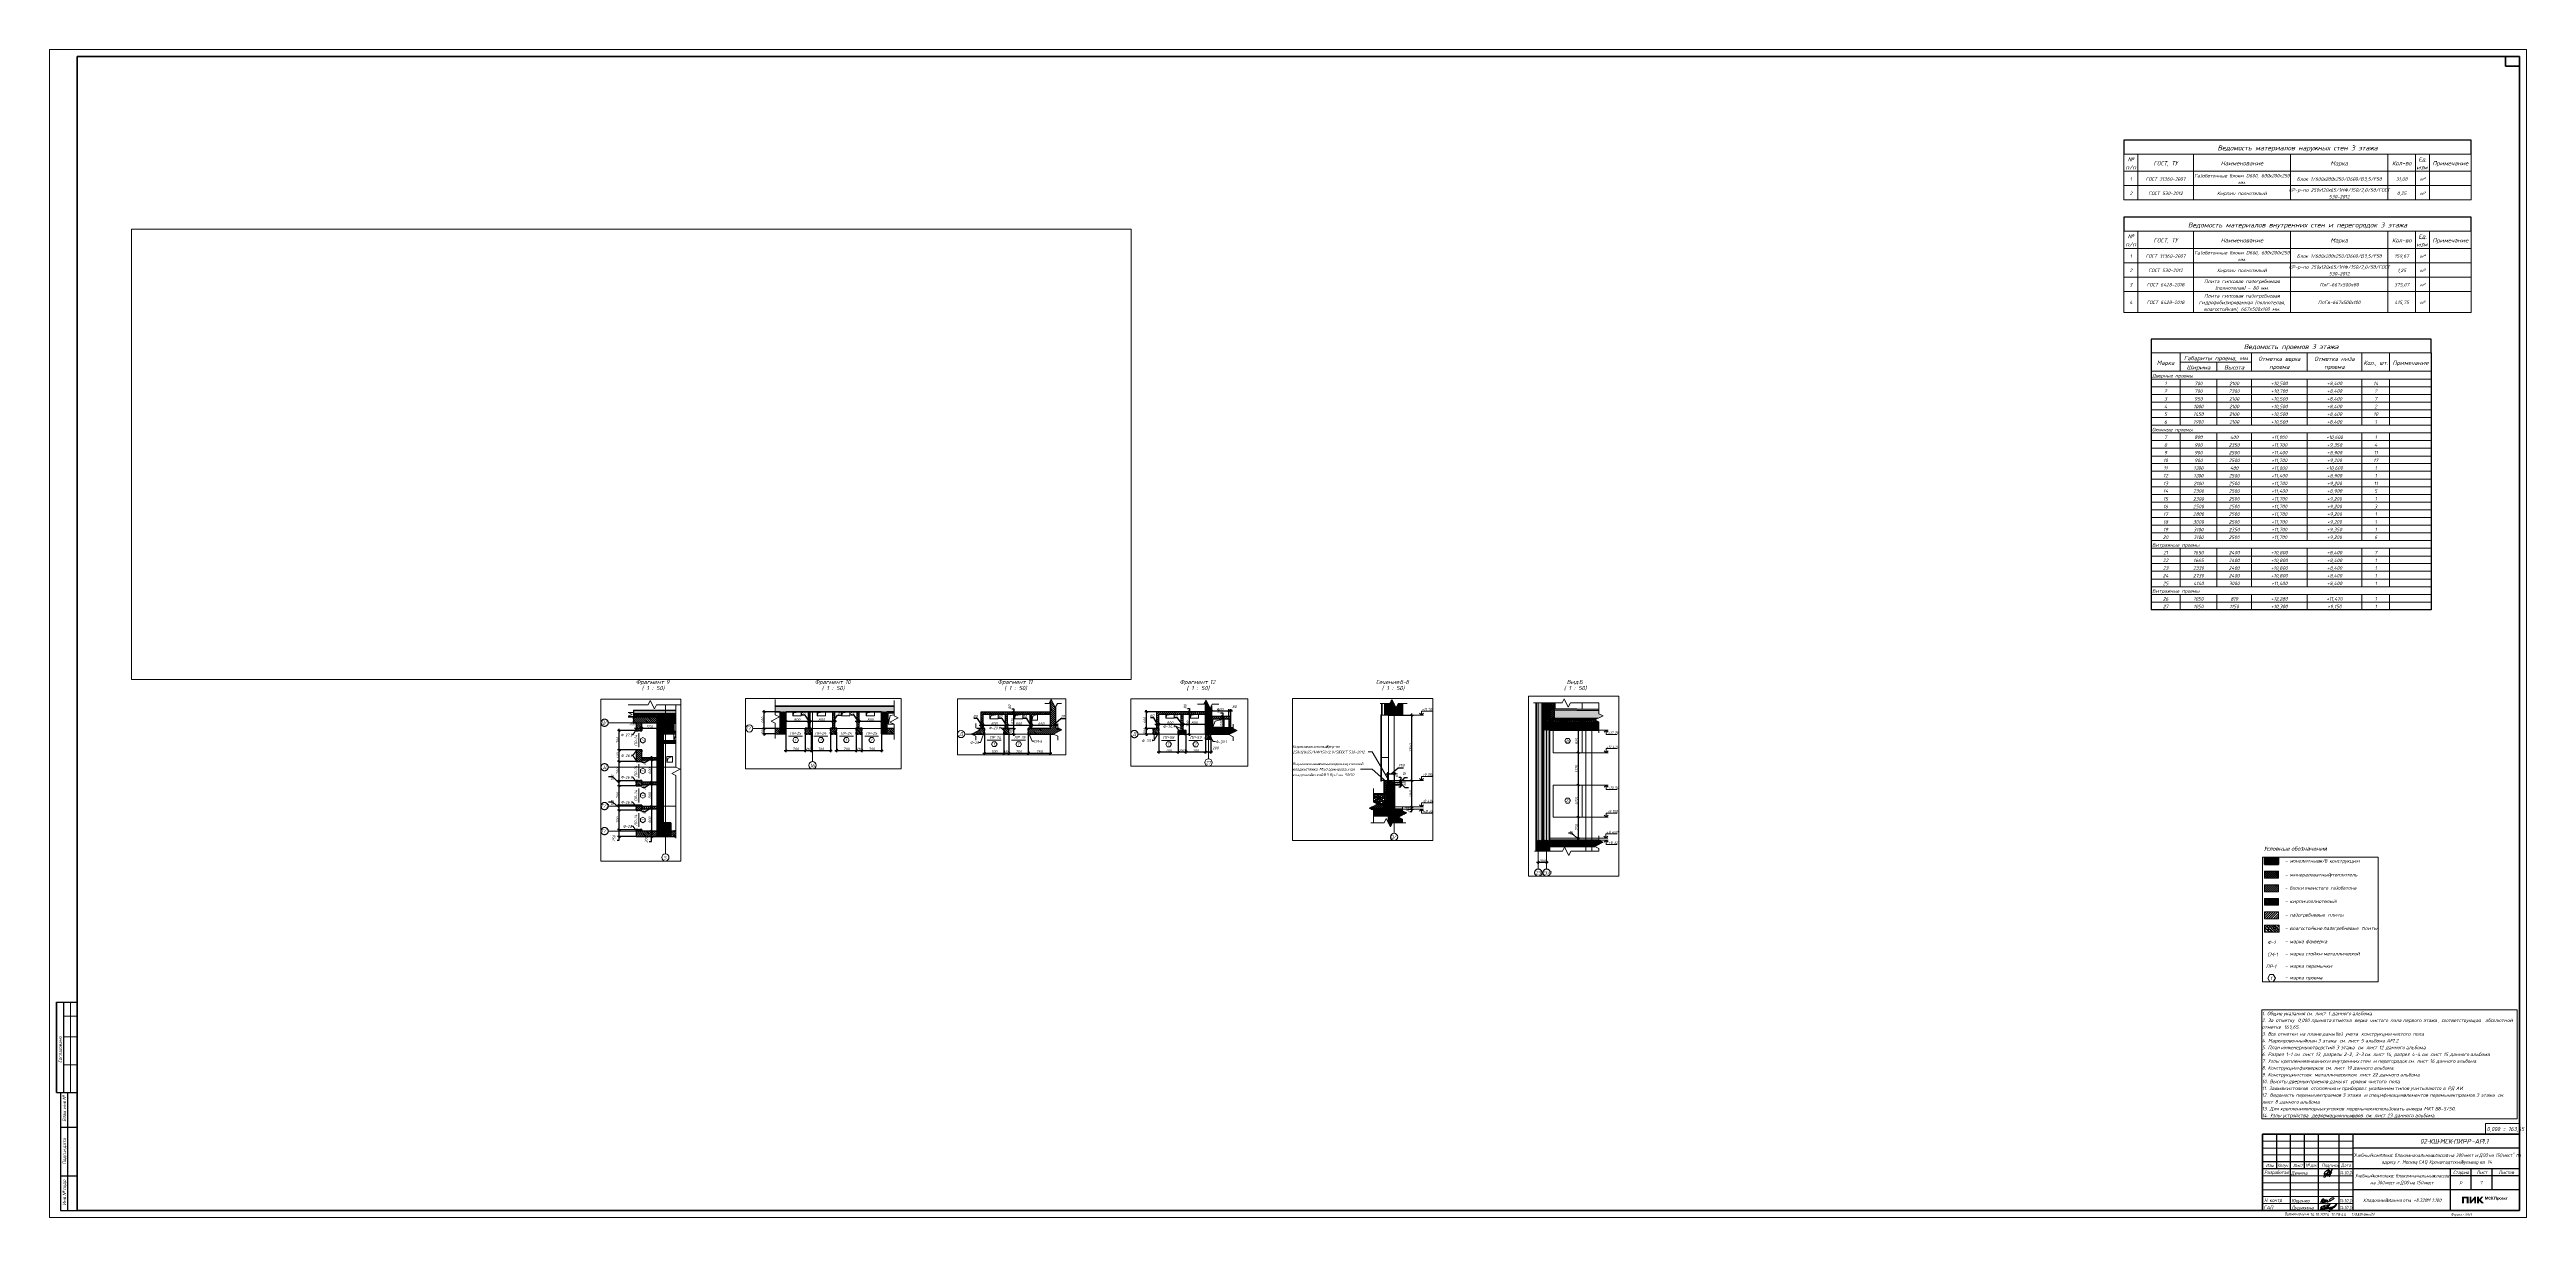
# Paper-space layout 'Layout1' of a CAD drawing. Header units: millimetres. Extents: x -1783 to 0, y 0 to 841.
# The model-space entities are those that its viewports show. They can reach past a viewport. Long polylines and large blocks are cut down to what shows.
import ezdxf

# ---------------------------------------------------------------- set-up
doc = ezdxf.new("R2010")
doc.units = ezdxf.units.MM
for name, pattern in [('200_ШТРИХ_ш1п0_6_', [160, 100, -60]), ('50_200_ШТРИХ_1Т_ш5_п1_п1_', [700, 500, -100, 0, -100]), ('Скрыто', [7.14375, 4.7625, -2.38125])]:
    doc.linetypes.add(name, pattern=pattern)
for name, color, linetype, lineweight in [('2D - Общий_Ном__пера__1', 7, 'Continuous', 9), ('A-ANNO-DIMS', 7, 'Continuous', 9), ('A-ANNO-NOTE', 7, 'Continuous', 5), ('A-DETL', 7, 'Continuous', 9), ('A-DETL-1', 7, 'Continuous', 5), ('A-DETL-2', 7, 'Continuous', 50), ('A-DETL-3', 7, 'Continuous', 13), ('A-DETL-4', 7, 'Continuous', 15), ('A-DETL-5', 7, '200_ШТРИХ_ш1п0_6_', 5), ('A-DETL-GENF', 7, 'Continuous', 9), ('A-DETL-GENF-1', 7, 'Continuous', 5), ('A-DOOR-IDEN', 7, 'Continuous', 9), ('A-FLOR', 7, 'Continuous', 9), ('A-FLOR-FNSH-1', 7, 'Continuous', 50), ('A-FLOR-PATT-1', 7, 'Continuous', 5), ('A-GENM', 7, 'Continuous', 9), ('A-GENM-1', 7, 'Continuous', 25), ('A-GENM-IDEN', 7, 'Continuous', 9), ('A-GLAZ', 7, 'Continuous', 9), ('A-ROOF-1', 7, 'Continuous', 5), ('A-ROOF-2', 7, 'Continuous', 25), ('A-ROOF-FNSH', 7, 'Continuous', 9), ('A-ROOF-PATT-1', 7, 'Continuous', 5), ('A-WALL', 7, 'Continuous', 5), ('A-WALL-13', 7, 'Continuous', 25), ('A-WALL-3', 7, 'Continuous', 50), ('A-WALL-FNSH-1', 7, 'Continuous', 9), ('A-WALL-FNSH-5', 7, 'Continuous', 5), ('A-WALL-PATT-2', 7, 'Continuous', 5), ('G-ANNO-DIMS', 7, 'Continuous', 9), ('G-ANNO-DIMS-1', 7, 'Continuous', 20), ('G-ANNO-SCHD', 7, 'Continuous', 9), ('G-ANNO-TEXT', 7, 'Continuous', 9), ('G-ANNO-TTLB', 7, 'Скрыто', 9), ('I-WALL', 7, 'Continuous', 5), ('S-COLS', 7, 'Continuous', 9), ('S-COLS-1', 7, 'Continuous', 5), ('Оси', 7, 'Continuous', 9), ('Оси-1', 7, '50_200_ШТРИХ_1Т_ш5_п1_п1_', 9)]:
    doc.layers.add(name, color=color, linetype=linetype, lineweight=lineweight)
for name, color, linetype, lineweight, true_color in [('A-DETL-GENF-3', 7, 'Continuous', 5, 0xce0000), ('A-DETL-GENF-4', 7, 'Continuous', 5, 0x800000), ('A-DETL-GENF-5', 7, 'Continuous', 5, 0x008000), ('A-DETL-GENF-6', 7, 'Continuous', 5, 0x0070df), ('A-WALL-11', 7, 'Continuous', 25, 0x800000), ('A-WALL-12', 7, 'Continuous', 25, 0xce0000), ('A-WALL-5', 7, 'Continuous', 5, 0xce0000), ('A-WALL-FNSH-6', 7, 'Continuous', 25, 0xce0000), ('A-WALL-FNSH-7', 7, 'Continuous', 25, 0x008000), ('A-WALL-FNSH-8', 7, 'Continuous', 25, 0x007adf), ('A-WALL-PATT-1', 7, 'Continuous', 5, 0xce0000), ('A-WALL-PATT-3', 7, 'Continuous', 5, 0x008000), ('A-WALL-PATT-5', 7, 'Continuous', 5, 0x800000), ('A-WALL-PATT-6', 7, 'Continuous', 5, 0x007adf)]:
    doc.layers.add(name, color=color, linetype=linetype, lineweight=lineweight, true_color=true_color)
doc.layers.add('G-ANNO-NPLT', color=7, linetype='Continuous', plot=False)
doc.layers.add('NPLT_DWG_SIGN', color=5, linetype='Continuous', lineweight=9, true_color=0x0000ff, plot=False)
doc.styles.add('ISOCPEUR', font='isocpeur.ttf', dxfattribs={"width": 0.9, "height": 100})
doc.styles.add('ISOCPEUR_B_I', font='', dxfattribs={"height": 3.5})
doc.styles.add('ISOCPEUR_B_I_1', font='', dxfattribs={"height": 3})
doc.styles.add('ISOCPEUR_I_10', font='isocpeui.ttf', dxfattribs={"width": 0.85, "height": 2.3})
doc.styles.add('ISOCPEUR_I_11', font='isocpeui.ttf', dxfattribs={"width": 0.85, "height": 2.2})
doc.styles.add('ISOCPEUR_I_12', font='isocpeui.ttf', dxfattribs={"width": 0.85, "height": 2})
doc.styles.add('ISOCPEUR_I_13', font='isocpeui.ttf', dxfattribs={"width": 0.85, "height": 2.1})
doc.styles.add('ISOCPEUR_I_14', font='isocpeui.ttf', dxfattribs={"width": 0.85, "height": 3.5})
doc.styles.add('ISOCPEUR_I_15', font='isocpeui.ttf', dxfattribs={"height": 2.1})
doc.styles.add('ISOCPEUR_I_16', font='isocpeui.ttf', dxfattribs={"width": 0.85, "height": 3})
doc.styles.add('ISOCPEUR_I_17', font='isocpeui.ttf', dxfattribs={"width": 0.75, "height": 2.5})
doc.styles.add('ISOCPEUR_I_18', font='isocpeui.ttf', dxfattribs={"width": 0.9, "height": 2.5})
doc.styles.add('ISOCPEUR_I_19', font='isocpeui.ttf', dxfattribs={"height": 2.5})
doc.styles.add('ISOCPEUR_I_5', font='isocpeui.ttf', dxfattribs={"height": 250})
doc.styles.add('ISOCPEUR_I_6', font='isocpeui.ttf', dxfattribs={"width": 0.9, "height": 125})
doc.styles.add('ISOCPEUR_I_7', font='isocpeui.ttf', dxfattribs={"width": 0.9, "height": 100})
doc.styles.add('ISOCPEUR_I_8', font='isocpeui.ttf', dxfattribs={"height": 100})
doc.styles.add('ISOCPEUR_I_9', font='isocpeui.ttf', dxfattribs={"width": 0.85, "height": 2.5})
doc.styles.get('ISOCPEUR_B_I').set_extended_font_data('ISOCPEUR', italic=True, bold=True)
doc.styles.get('ISOCPEUR_B_I_1').set_extended_font_data('ISOCPEUR', italic=True, bold=True)
doc.dimstyles.new('ISO-2_0_0_9К_СРЕДНИЙ_3', dxfattribs={"dimscale": 304.8, "dimtxt": 99.598118, "dimasz": 0.246063, "dimexe": 0.19685, "dimexo": 0, "dimgap": 0, "dimtad": 1, "dimdec": 0, "dimzin": 0, "dimdsep": 46, "dimtxsty": 'ISOCPEUR_I_7', "dimblk1": 'OBLIQUE', "dimblk2": 'OBLIQUE', "dimsah": 1, "dimcen": 0.09, "dimdle": 0.19685, "dimazin": 0, "dimtfac": 1, "dimtdec": 4, "dimtix": 1, "dimtmove": 1, "dimatfit": 3, "dimfxl": 1, "dimtvp": 1, "dimtolj": 1, "dimtzin": 0, "dimarcsym": 2})
doc.dimstyles.new('ISO-2_0_0_9К_СРЕДНИЙ_4', dxfattribs={"dimscale": 304.8, "dimtxt": 99.598118, "dimasz": 0.246063, "dimexe": 0.19685, "dimexo": 0, "dimgap": 0, "dimtad": 1, "dimdec": 0, "dimzin": 0, "dimdsep": 46, "dimtxsty": 'ISOCPEUR_I_7', "dimblk1": 'OBLIQUE', "dimblk2": 'OBLIQUE', "dimsah": 1, "dimcen": 0.09, "dimdle": 0.19685, "dimazin": 0, "dimtfac": 1, "dimtdec": 4, "dimtix": 1, "dimtmove": 0, "dimatfit": 3, "dimfxl": 1, "dimtvp": 1, "dimtolj": 1, "dimtzin": 0, "dimarcsym": 2})
doc.dimstyles.new('ISO-2_0_0_9К_СРЕДНИЙ_5', dxfattribs={"dimscale": 304.8, "dimtxt": 99.598118, "dimasz": 0.246063, "dimexe": 0.19685, "dimexo": 0, "dimgap": 0, "dimtad": 1, "dimdec": 0, "dimzin": 0, "dimdsep": 46, "dimtxsty": 'ISOCPEUR_I_7', "dimblk1": 'OBLIQUE', "dimblk2": 'OBLIQUE', "dimsah": 1, "dimcen": 0.09, "dimdle": 0.19685, "dimazin": 0, "dimtfac": 1, "dimtdec": 4, "dimtix": 1, "dimtmove": 2, "dimatfit": 3, "dimfxl": 1, "dimtvp": 1, "dimtolj": 1, "dimtzin": 0, "dimarcsym": 2})
pattern_1 = [(45, (139007.874, 6292.613), (-28.512667, 28.512667), []), (45, (139036.386, 6292.613), (-28.512667, 28.512667), [50.403, -10.081, 1.676, -8.404])]
pattern_2 = [(135, (139007.874, 6292.613), (-35.35534, -35.35534), [])]
pattern_3 = [(45, (139007.874, 6292.613), (-35.35534, 35.35534), [])]
pattern_4 = [(135, (143309.316, 6292.613), (-35.35534, -35.35534), [])]
pattern_5 = [(45, (143309.316, 6292.613), (-35.35534, 35.35534), [])]
pattern_6 = [(45, (149552.986, 4039.264), (-28.51196, 28.51196), []), (45, (149581.5, 4039.264), (-28.51196, 28.51196), [50.403, -10.081, 1.676, -8.404])]
pattern_7 = [(135, (149552.986, 4039.264), (-35.35534, -35.35534), [])]
pattern_8 = [(45, (149552.986, 4039.264), (-35.35534, 35.35534), [])]
pattern_9 = [(45, (153454.326, 4039.264), (-35.35534, 35.35534), []), (135, (153454.326, 4039.264), (-35.35534, -35.35534), [])]
pattern_10 = [(135, (153454.326, 4039.264), (-35.35534, -35.35534), [])]
pattern_11 = [(50, (153454.326, 4039.264), (36.436499, -3.187713), [3.81, -41.91]), (355, (153454.326, 4039.264), (-7.04845, 38.21172), [3.048, -33.528]), (100.451, (153457.363, 4038.998), (29.388573, 35.022944), [3.238, -35.618]), (46.184, (153454.326, 4049.424), (54.216056, -8.408366), [5.715, -62.865]), (96.636, (153458.844, 4048.723), (47.4805, 49.48544), [4.857, -53.427]), (351.184, (153454.326, 4049.424), (47.48106, 49.4846), [4.572, -50.292]), (21, (153459.406, 4046.884), (30.322646, -20.452802), [3.81, -41.91]), (326, (153459.406, 4046.884), (12.360696, 36.83788), [3.048, -33.528]), (71.451, (153461.933, 4045.18), (42.683285, 16.383894), [3.238, -35.618]), (37.5, (153454.326, 4039.264), (0.6180667, 16.9108196), [1.676, -31.445, 1.676, -32.36, -33.655]), (37.5, (153454.326, 4039.264), (0.6180667, 16.9108196), [-67.158, 1.676, -31.979]), (7.5, (153454.326, 4039.264), (13.364138, 20.035779), [1.676, -17.729, 1.676, -30.683, -12.827]), (7.5, (153454.326, 4039.264), (13.364138, 20.035779), [-51.765, 1.676, -11.151]), (327.5, (153442.998, 4039.264), (27.1181588, -1.1460587), [1.676, -11.024, 1.676, -37.948, -52.578]), (327.5, (153442.998, 4039.264), (27.1181588, -1.1460587), [-52.324, 1.676, -50.902]), (317.5, (153437.918, 4039.264), (29.62579, 5.08507), [1.676, -14.834, 1.676, -24.638, -37.338]), (317.5, (153437.918, 4039.264), (29.62579, 5.08507), [-42.824, 1.676, -35.662])]
pattern_12 = [(135, (153454.33, 4039.26), (-71.2806, -71.2806), []), (135, (153525.61, 4039.26), (-71.2806, -71.2806), [126.008, -25.202, 1.676, -23.525])]
pattern_13 = [(45, (153454.326, 4039.264), (-28.51196, 28.51196), []), (45, (153482.84, 4039.264), (-28.51196, 28.51196), [50.403, -10.081, 1.676, -8.404])]
pattern_14 = [(45, (153454.326, 4039.264), (-35.35534, 35.35534), [])]
pattern_15 = [(45, (196287.776, 4305), (-28.51267, 28.51267), []), (45, (196316.29, 4305), (-28.51267, 28.51267), [50.403, -10.081, 1.676, -8.404])]
pattern_16 = [(45, (196287.776, 4305), (-35.35534, 35.35534), []), (135, (196287.776, 4305), (-35.35534, -35.35534), [])]
pattern_17 = [(45, (196287.776, 4305), (-42.76865, 42.76865), []), (45, (196316.29, 4305), (-42.76865, 42.76865), [])]
pattern_18 = [(45, (196287.776, 4305), (-37.7171, 37.7171), [53.34, -8.89, 1.778, -8.89]), (45, (196287.776, 4342.694), (-37.7171, 37.7171), []), (50, (196287.776, 4305), (63.7639, -5.57885), [6.668, -73.343]), (355, (196287.776, 4305), (-12.3349, 66.8695), [5.334, -58.674]), (100.451, (196293.09, 4304.535), (51.43036, 61.291), [5.667, -62.332]), (46.184, (196287.776, 4322.78), (94.8772, -14.7148), [10.001, -110.014]), (96.636, (196295.68, 4321.55), (83.0912, 86.5993), [8.5, -93.497]), (351.184, (196287.78, 4322.78), (83.092, 86.5993), [8.001, -88.011]), (21, (196296.666, 4318.335), (53.0645, -35.7927), [6.667, -73.342]), (326, (196296.666, 4318.335), (21.6307, 64.4655), [5.334, -58.674]), (71.451, (196301.09, 4315.35), (74.69646, 28.6724), [5.667, -62.332]), (37.5, (196287.776, 4305), (1.08041, 29.59427), [1.676, -56.286, 1.676, -57.887, -58.896]), (37.5, (196287.776, 4305), (1.08041, 29.59427), [-117.526, 1.676, -57.22]), (7.5, (196287.776, 4305), (23.38637, 35.0635), [1.676, -32.283, 1.676, -54.953, -22.447]), (7.5, (196287.776, 4305), (23.38637, 35.0635), [-90.589, 1.676, -20.771]), (327.5, (196267.95, 4305), (47.45657, -2.00547), [1.676, -20.549, 1.676, -67.666, -92.011]), (327.5, (196267.95, 4305), (47.45657, -2.00547), [-91.567, 1.676, -90.335]), (317.5, (196259.06, 4305), (51.84495, 8.89904), [1.676, -27.216, 1.676, -44.374, -65.341]), (317.5, (196259.06, 4305), (51.84495, 8.89904), [-74.943, 1.676, -63.665])]
pattern_19 = [(180, (195423.27, 8478.54), (-2e-14, -154), [125, -137]), (90, (195423.27, 8413.54), (-262, 2e-14), [65, -89]), (180, (195423.27, 8413.54), (-2e-14, -154), [125, -137]), (90, (195435.27, 8413.54), (-262, 2e-14), [65, -89]), (180, (195560.27, 8413.54), (-2e-14, -154), [125, -137]), (180, (195560.27, 8478.54), (-2e-14, -154), [125, -137]), (90, (195304.27, 8490.54), (-262, 2e-14), [65, -89]), (90, (195554.27, 8490.54), (-262, 2e-14), [65, -89]), (0, (195304.27, 8490.54), (0, -154), [250, -12]), (0, (195304.27, 8555.54), (0, -154), [250, -12])]
pattern_20 = [(270, (198332.87, 11175.68), (154, 9e-15), [125, -137]), (180, (198397.87, 11175.68), (-3e-14, -262), [65, -89]), (270, (198397.87, 11175.68), (154, 9e-15), [125, -137]), (180, (198397.87, 11187.68), (-3e-14, -262), [65, -89]), (270, (198397.87, 11312.68), (154, 9e-15), [125, -137]), (270, (198332.87, 11312.68), (154, 9e-15), [125, -137]), (180, (198320.87, 11056.68), (-3e-14, -262), [65, -89]), (180, (198320.87, 11306.68), (-3e-14, -262), [65, -89]), (90, (198320.87, 11056.68), (154, -9e-15), [250, -12]), (90, (198255.87, 11056.68), (154, -9e-15), [250, -12])]
pattern_21 = [(45, (199793.91, 4305), (-28.51267, 28.51267), []), (45, (199822.42, 4305), (-28.51267, 28.51267), [50.403, -10.081, 1.676, -8.404])]
pattern_22 = [(45, (199793.91, 4305), (-35.35534, 35.35534), []), (135, (199793.91, 4305), (-35.35534, -35.35534), [])]
pattern_23 = [(45, (199793.91, 4305), (-37.71708, 37.71708), [53.34, -8.89, 1.778, -8.89]), (45, (199793.91, 4342.694), (-37.71708, 37.71708), []), (50, (199793.91, 4305), (63.7639, -5.57885), [6.667, -73.342]), (355, (199793.91, 4305), (-12.33488, 66.8695), [5.334, -58.674]), (100.451, (199799.223, 4304.535), (51.43036, 61.291), [5.667, -62.332]), (46.184, (199793.91, 4322.78), (94.8772, -14.71484), [10.001, -110.014]), (96.636, (199801.82, 4321.55), (83.0912, 86.5993), [8.5, -93.497]), (351.184, (199793.91, 4322.78), (83.092, 86.5993), [8.001, -88.011]), (21, (199802.8, 4318.335), (53.0645, -35.79273), [6.667, -73.342]), (326, (199802.8, 4318.335), (21.63066, 64.46546), [5.334, -58.674]), (71.451, (199807.22, 4315.35), (74.69646, 28.67237), [5.667, -62.332]), (37.5, (199793.91, 4305), (1.080413, 29.59427), [1.676, -56.286, 1.676, -57.887, -58.896]), (37.5, (199793.91, 4305), (1.080413, 29.59427), [-117.526, 1.676, -57.22]), (7.5, (199793.91, 4305), (23.38637, 35.06351), [1.676, -32.283, 1.676, -54.953, -22.447]), (7.5, (199793.91, 4305), (23.38637, 35.06351), [-90.589, 1.676, -20.771]), (327.5, (199774.084, 4305), (47.45657, -2.00547), [1.676, -20.549, 1.676, -67.666, -92.011]), (327.5, (199774.084, 4305), (47.45657, -2.00547), [-91.567, 1.676, -90.335]), (317.5, (199765.194, 4305), (51.84495, 8.89904), [1.676, -27.216, 1.676, -44.374, -65.341]), (317.5, (199765.194, 4305), (51.84495, 8.89904), [-74.943, 1.676, -63.665])]

# ---------------------------------------------------------------- blocks, each defined once
blk = doc.blocks.new('020_Основная надпись Форма 3_МСК Проект - МСК_Генеральный подрядчик_new_ПИК_МСК_Проект_Лого-29242422-Кладочный план на отм_ _8_320')
at = {"lineweight": 5}
h = blk.add_hatch(color=256, dxfattribs=at)
h.paths.add_polyline_path([(8161, 9900), (2100, 9900), (2100, 3800), (3812, 3800), (3812, 8429), (6449, 8429), (6449, 3800), (8161, 3800)], flags=0)
h.paths.add_polyline_path([(10746, 8108), (10746, 8108), (10745, 9900), (9033, 9900), (9033, 3800), (10573, 3800), (11995, 5592), (13418, 7384), (13421, 3800), (15133, 3800), (15133, 9900), (13594, 9900), (12186, 8125), (11647, 7446), (11189, 6870), (10746, 6313)], flags=0)
h.paths.add_polyline_path([(21476, 9440), (20491, 8268), (19376, 6939), (19801, 6510), (20261, 6046), (20809, 5493), (21364, 4934), (21858, 4435), (22272, 4017), (22362, 3926), (22485, 3800), (20162, 3801), (18942, 5052), (17721, 6303), (17718, 3800), (16006, 3800), (16006, 9900), (17718, 9900), (17721, 7314), (19862, 9900), (21866, 9900), (21814, 9840)], flags=0)
h = blk.add_hatch(color=256, dxfattribs=at)
h.paths.add_polyline_path([(43864, 8819), (44433, 8823), (44435, 9010), (44437, 9197), (42770, 9197), (42772, 9010), (42773, 8823), (43343, 8819), (43343, 7283), (43864, 7283)], flags=0)
edge = h.paths.add_edge_path(flags=0)
edge.add_line((41556, 8182), (41853, 7760))
edge.add_line((41853, 7760), (41969, 7596))
edge.add_line((41969, 7596), (42069, 7454))
edge.add_line((42069, 7454), (42156, 7332))
edge.add_arc((43716, 8433), 1910, 215.216298, 215.991028)
edge.add_line((42171, 7311), (42191, 7283))
edge.add_line((42191, 7283), (42487, 7283))
edge.add_line((42487, 7283), (42601, 7283))
edge.add_arc((42543, 16552), 9269, 270.354105, 270.944825)
edge.add_line((42696, 7284), (42781, 7286))
edge.add_arc((42781, 7288), 1.96, 270.975537, 395.47259)
edge.add_line((42783, 7289), (42673, 7443))
edge.add_line((42673, 7443), (42552, 7611))
edge.add_line((42552, 7611), (42408, 7809))
edge.add_line((42408, 7809), (42034, 8325))
edge.add_line((42034, 8325), (42382, 8761))
edge.add_line((42382, 8761), (42731, 9197))
edge.add_line((42731, 9197), (42167, 9197))
edge.add_line((42167, 9197), (41860, 8789))
edge.add_line((41860, 8789), (41553, 8382))
edge.add_line((41553, 8382), (41553, 9197))
edge.add_line((41553, 9197), (41025, 9197))
edge.add_line((41025, 9197), (41025, 7283))
edge.add_line((41025, 7283), (41287, 7284))
edge.add_line((41287, 7284), (41549, 7286))
edge.add_line((41549, 7286), (41556, 8182))
edge = h.paths.add_edge_path(flags=0)
edge.add_arc((39883, 8451), 427, 359.667519, 540.332481)
edge.add_line((39456, 8448), (40310, 8448))
edge = h.paths.add_edge_path(flags=0)
edge.add_arc((40169, 7947), 648, 307.110861, 321.208475)
edge.add_arc((40170, 7946), 646, 321.208435, 335.323145)
edge.add_arc((40039, 8006), 790, 335.323145, 347.461479)
edge.add_line((40810, 7835), (40822, 7888))
edge.add_line((40822, 7888), (40317, 7888))
edge.add_line((40317, 7888), (40313, 7866))
edge.add_arc((40152, 7896), 164, 336.40329, 349.374742, ccw=False)
edge.add_arc((39943, 7988), 392, 329.641352, 336.40329, ccw=False)
edge.add_arc((39932, 7994), 405, 322.926472, 329.641352, ccw=False)
edge.add_arc((40077, 7884), 223, 312.425415, 322.926472, ccw=False)
edge.add_arc((39998, 7971), 340, 300.117466, 312.425415, ccw=False)
edge.add_arc((40006, 7956), 323, 287.323736, 300.117466, ccw=False)
edge.add_arc((39978, 8048), 419, 276.293012, 287.323736, ccw=False)
edge.add_arc((39922, 8552), 926, 270.193302, 276.293012, ccw=False)
edge.add_arc((39918, 9839), 2214, 268.841673, 270.193302, ccw=False)
edge.add_arc((39882, 8064), 439, 264.354103, 268.841673, ccw=False)
edge.add_arc((39866, 7903), 276, 258.377317, 264.354103, ccw=False)
edge.add_arc((39897, 8052), 429, 254.081009, 258.377317, ccw=False)
edge.add_arc((39910, 8101), 479, 236.676087, 254.081009, ccw=False)
edge.add_arc((39859, 8023), 386, 216.224994, 236.676087, ccw=False)
edge.add_arc((39911, 8061), 450, 197.504965, 216.224994, ccw=False)
edge.add_arc((40251, 8168), 807, 185.416472, 197.504965, ccw=False)
edge.add_line((39448, 8092), (39445, 8123))
edge.add_line((39445, 8123), (40824, 8123))
edge.add_line((40824, 8123), (40824, 8246))
edge.add_arc((39058, 8246), 1765, 360, 367.392279)
edge.add_arc((39794, 8342), 1024, 7.392279, 18.509452)
edge.add_arc((39963, 8398), 845, 18.509452, 30.867445)
edge.add_arc((39994, 8417), 809, 30.867445, 43.637808)
edge.add_arc((39994, 8417), 808, 43.637903, 56.584517)
edge.add_arc((39971, 8381), 852, 56.584517, 69.03359)
edge.add_arc((39941, 8304), 935, 69.03359, 80.880678)
edge.add_arc((39899, 8040), 1201, 80.880678, 90.694704)
edge.add_arc((39931, 5400), 3842, 90.694704, 91.210551)
edge.add_arc((39915, 6122), 3120, 91.210551, 91.812886)
edge.add_arc((39911, 6256), 2985, 91.812886, 92.345692)
edge.add_arc((39798, 9026), 213, 92.345692, 96.011033)
edge.add_arc((39844, 8584), 658, 96.011033, 100.30734)
edge.add_arc((40070, 7341), 1921, 100.30734, 102.239501)
edge.add_arc((40071, 7339), 1923, 102.239533, 104.173806)
edge.add_arc((39767, 8542), 682, 104.173806, 108.365752)
edge.add_arc((39856, 8273), 966, 108.365752, 123.203046)
edge.add_arc((39810, 8343), 881, 123.203046, 139.087307)
edge.add_arc((39827, 8329), 904, 139.087307, 154.76055)
edge.add_arc((39974, 8259), 1067, 154.76055, 168.601695)
edge.add_arc((39602, 8334), 687, 168.601695, 175.401685)
edge.add_arc((41220, 8204), 2310, 175.401685, 178.155068)
edge.add_arc((41237, 8204), 2328, 178.155068, 180.936659)
edge.add_arc((39795, 8180), 885, 180.936659, 186.658016)
edge.add_arc((39954, 8199), 1045, 186.658016, 203.226902)
edge.add_arc((39775, 8122), 850, 203.226902, 222.562119)
edge.add_arc((39775, 8122), 850, 222.562088, 241.900512)
edge.add_arc((39866, 8293), 1044, 241.900512, 258.481522)
edge.add_arc((39898, 8448), 1203, 258.481522, 267.713314)
edge.add_arc((39909, 8739), 1493, 267.713314, 275.561878)
edge.add_arc((39917, 8664), 1418, 275.561878, 283.590746)
edge.add_arc((40042, 8143), 882, 283.590746, 295.046433)
edge.add_arc((40078, 8066), 797, 295.046433, 307.110861)
edge = h.paths.add_edge_path(flags=0)
edge.add_arc((37803, 8062), 414, 240.008054, 254.632115)
edge.add_arc((37767, 7935), 282, 254.632115, 265.543257)
edge.add_arc((37822, 8634), 984, 265.543257, 274.151586)
edge.add_arc((37873, 7935), 282, 274.151586, 285.048109)
edge.add_arc((37827, 8107), 460, 285.048109, 296.635211)
edge.add_arc((37858, 8044), 390, 296.635211, 309.745352)
edge.add_arc((37855, 8047), 394, 309.745347, 322.784744)
edge.add_arc((37788, 8099), 479, 322.784744, 334.047379)
edge.add_arc((37649, 8166), 634, 334.047379, 342.559316)
edge.add_arc((37535, 8202), 753, 342.559316, 350.037582)
edge.add_arc((37429, 8221), 861, 350.037582, 357.012652)
edge.add_arc((37112, 8237), 1178, 357.012652, 362.529)
edge.add_arc((37160, 8240), 1130, 2.529, 9.751239)
edge.add_arc((37642, 8322), 641, 9.751239, 20.796899)
edge.add_arc((37763, 8368), 512, 20.796899, 33.287496)
edge.add_arc((37815, 8402), 450, 33.287496, 47.058163)
edge.add_arc((37855, 8445), 391, 47.058163, 54.395925)
edge.add_arc((37866, 8461), 371, 54.395925, 62.029384)
edge.add_arc((37858, 8445), 389, 62.029384, 69.468955)
edge.add_arc((37825, 8357), 483, 69.468955, 75.796484)
edge.add_arc((37853, 8470), 367, 75.796484, 84.552394)
edge.add_arc((37821, 8129), 709, 84.552394, 89.897069)
edge.add_arc((37821, 8127), 712, 89.897155, 95.236318)
edge.add_arc((37790, 8459), 379, 95.236318, 103.802461)
edge.add_arc((37803, 8409), 429, 103.802461, 120.768472)
edge.add_arc((37783, 8442), 391, 120.768472, 138.955962)
edge.add_arc((37826, 8404), 449, 138.955962, 155.785023)
edge.add_arc((38064, 8298), 709, 155.785023, 167.733637)
edge.add_arc((37911, 8331), 553, 167.733637, 171.762842)
edge.add_arc((37867, 8337), 508, 171.762842, 176.053105)
edge.add_arc((38280, 8309), 922, 176.053105, 179.039994)
edge.add_arc((42346, 8241), 4988, 179.039994, 179.895615)
edge.add_arc((40108, 8245), 2751, 179.895615, 181.947427)
edge.add_arc((38096, 8176), 737, 181.947427, 187.411748)
edge.add_arc((37892, 8150), 531, 187.411748, 194.078728)
edge.add_arc((38197, 8226), 846, 194.078728, 198.784259)
edge.add_arc((37873, 8116), 505, 198.784259, 211.530296)
edge.add_arc((37821, 8084), 443, 211.530296, 225.587453)
edge.add_arc((37807, 8069), 422, 225.587453, 240.008054)
edge = h.paths.add_edge_path(flags=0)
edge.add_arc((37912, 8170), 906, 316.524521, 329.26461)
edge.add_arc((37892, 8182), 929, 329.26461, 341.767972)
edge.add_arc((37460, 8325), 1385, 341.767972, 345.392852)
edge.add_arc((38254, 8118), 564, 345.392852, 352.482369)
edge.add_arc((38042, 8146), 778, 352.482369, 358.257047)
edge.add_arc((34691, 8248), 4130, 358.257047, 359.934224)
edge.add_arc((30519, 8253), 8303, 359.934224, 360.561925)
edge.add_arc((37446, 8321), 1375, 0.561925, 2.934637)
edge.add_arc((38168, 8358), 653, 2.934637, 6.625741)
edge.add_arc((38367, 8381), 451, 6.625741, 11.491485)
edge.add_arc((37710, 8247), 1123, 11.491485, 18.959608)
edge.add_arc((37889, 8309), 933, 18.959608, 27.542422)
edge.add_arc((37930, 8330), 887, 27.542422, 36.355318)
edge.add_arc((37922, 8324), 896, 36.355381, 45.099047)
edge.add_arc((37865, 8267), 978, 45.099047, 53.811746)
edge.add_arc((37930, 8356), 867, 53.811746, 63.34917)
edge.add_arc((37897, 8291), 940, 63.34917, 72.470379)
edge.add_arc((37767, 7877), 1374, 72.470379, 79.337493)
edge.add_arc((37932, 8754), 481, 79.337493, 86.944887)
edge.add_arc((37765, 5636), 3604, 86.944887, 88.670127)
edge.add_arc((37766, 5659), 3581, 88.670127, 90.405948)
edge.add_arc((37744, 8737), 503, 90.405948, 97.798655)
edge.add_arc((37834, 8083), 1164, 97.798655, 112.02703)
edge.add_arc((37754, 8280), 950, 112.02703, 128.588692)
edge.add_arc((37719, 8324), 894, 128.588692, 145.719379)
edge.add_arc((37739, 8311), 918, 145.719379, 162.508534)
edge.add_arc((38324, 8126), 1531, 162.508534, 165.833159)
edge.add_arc((37443, 8349), 623, 165.833159, 172.341966)
edge.add_arc((37601, 8328), 782, 172.341966, 177.980752)
edge.add_arc((40169, 8237), 3352, 177.980752, 179.894593)
edge.add_arc((44396, 8229), 7579, 179.894593, 180.570002)
edge.add_arc((37813, 8164), 996, 180.570002, 183.58424)
edge.add_arc((37338, 8134), 520, 183.58424, 188.135779)
edge.add_arc((37596, 8171), 781, 188.135779, 191.492751)
edge.add_arc((38213, 8296), 1410, 191.492751, 194.358693)
edge.add_arc((37680, 8160), 860, 194.358693, 198.509204)
edge.add_arc((37651, 8150), 830, 198.509204, 202.742848)
edge.add_arc((38010, 8300), 1218, 202.742848, 205.918822)
edge.add_arc((37689, 8145), 862, 205.918822, 215.567817)
edge.add_arc((37734, 8176), 917, 215.567817, 224.786626)
edge.add_arc((37740, 8183), 925, 224.786626, 233.948972)
edge.add_arc((37727, 8164), 903, 233.948972, 243.295159)
edge.add_arc((37760, 8231), 977, 243.295159, 256.596016)
edge.add_arc((37821, 8487), 1240, 256.596016, 267.726783)
edge.add_arc((37822, 8498), 1252, 267.726783, 278.793327)
edge.add_arc((37856, 8274), 1024, 278.793327, 291.665242)
edge.add_arc((37878, 8218), 965, 291.665242, 303.840681)
edge.add_arc((37907, 8176), 914, 303.840681, 316.524479)
edge = h.paths.add_edge_path(flags=0)
edge.add_arc((45927, 8233), 10653, 179.92948, 180.455109)
edge.add_arc((36187, 8156), 913, 180.455109, 183.63763)
edge.add_arc((35645, 8121), 369, 183.63763, 189.328714)
edge.add_arc((35724, 8134), 450, 189.328714, 194.241651)
edge.add_arc((35996, 8204), 731, 194.241651, 204.627357)
edge.add_arc((35709, 8072), 415, 204.627357, 220.486365)
edge.add_arc((35672, 8040), 365, 220.486365, 237.549113)
edge.add_arc((35723, 8120), 460, 237.549113, 251.897901)
edge.add_arc((35687, 8010), 345, 251.897901, 261.913223)
edge.add_arc((35751, 8460), 799, 261.913223, 267.253643)
edge.add_arc((35751, 8467), 806, 267.253643, 272.600592)
edge.add_arc((35770, 8040), 379, 272.600592, 281.991435)
edge.add_arc((35762, 8082), 421, 281.991435, 302.108556)
edge.add_arc((35795, 8028), 358, 302.108556, 324.829744)
edge.add_arc((35708, 8090), 465, 324.829744, 344.314584)
edge.add_arc((35198, 8233), 995, 344.314584, 355.352269)
edge.add_arc((35036, 8246), 1158, 355.352269, 361.578726)
edge.add_arc((35182, 8250), 1011, 1.578726, 8.468156)
edge.add_arc((35313, 8270), 878, 8.468156, 15.835939)
edge.add_arc((35633, 8360), 546, 15.835939, 26.352802)
edge.add_arc((35746, 8416), 420, 26.352802, 38.508495)
edge.add_arc((35734, 8407), 436, 38.508495, 50.334928)
edge.add_arc((35741, 8415), 425, 50.334928, 62.316769)
edge.add_arc((35765, 8461), 373, 62.316769, 75.522481)
edge.add_arc((35755, 8425), 411, 75.522481, 84.70483)
edge.add_arc((35736, 8219), 617, 84.70483, 91.470941)
edge.add_arc((35736, 8228), 608, 91.470941, 98.274524)
edge.add_arc((35702, 8462), 371, 98.274524, 108.125154)
edge.add_arc((35726, 8388), 449, 108.125154, 122.696332)
edge.add_arc((35691, 8442), 385, 122.696332, 139.05433)
edge.add_arc((35730, 8409), 436, 139.05433, 154.287821)
edge.add_arc((35984, 8287), 717, 154.287821, 164.784235)
edge.add_arc((35881, 8315), 611, 164.784235, 168.811434)
edge.add_arc((35575, 8375), 299, 168.811434, 175.688513)
edge.add_arc((36006, 8343), 732, 175.688513, 179.449701)
edge.add_line((35275, 8350), (35274, 8246))
edge = h.paths.add_edge_path(flags=0)
edge.add_arc((33480, 8292), 3249, 358.32084, 360.553766)
edge.add_arc((35798, 8315), 930, 0.553766, 6.208656)
edge.add_arc((35355, 8266), 1376, 6.208656, 14.115958)
edge.add_arc((35720, 8358), 999, 14.115958, 24.165156)
edge.add_arc((35827, 8406), 882, 24.165156, 34.90236)
edge.add_arc((35895, 8454), 799, 34.90236, 46.471061)
edge.add_arc((35925, 8485), 756, 46.471061, 55.201758)
edge.add_arc((35946, 8515), 719, 55.201758, 64.270695)
edge.add_arc((35933, 8489), 748, 64.270695, 73.147613)
edge.add_arc((35889, 8343), 901, 73.147613, 80.870685)
edge.add_arc((35938, 8650), 590, 80.870685, 86.283659)
edge.add_arc((35894, 7970), 1272, 86.283659, 89.335662)
edge.add_arc((35894, 7983), 1259, 89.335662, 92.381827)
edge.add_arc((35864, 8724), 517, 92.381827, 98.31033)
edge.add_arc((35881, 8603), 640, 98.31033, 111.036753)
edge.add_arc((35936, 8459), 793, 111.036753, 121.867981)
edge.add_arc((35929, 8472), 778, 121.867981, 132.792982)
edge.add_arc((35794, 8618), 579, 132.792982, 146.425674)
edge.add_line((35311, 8938), (35287, 8902))
edge.add_line((35287, 8902), (35285, 9049))
edge.add_line((35285, 9049), (35283, 9197))
edge.add_line((35283, 9197), (34756, 9197))
edge.add_line((34756, 9197), (34756, 6632))
edge.add_line((34756, 6632), (35283, 6632))
edge.add_line((35283, 6632), (35285, 7102))
edge.add_line((35285, 7102), (35287, 7573))
edge.add_line((35287, 7573), (35310, 7537))
edge.add_arc((35753, 7825), 528, 213.041573, 221.109296)
edge.add_arc((35829, 7891), 629, 221.109296, 228.188686)
edge.add_arc((35848, 7912), 658, 228.188686, 235.106889)
edge.add_arc((35851, 7917), 664, 235.106889, 241.988299)
edge.add_arc((35959, 8119), 892, 241.988299, 245.370993)
edge.add_arc((35816, 7808), 550, 245.370993, 250.229906)
edge.add_arc((35833, 7855), 600, 250.229906, 254.847723)
edge.add_arc((36001, 8477), 1244, 254.847723, 257.524335)
edge.add_arc((35849, 7788), 539, 257.524335, 265.590308)
edge.add_arc((35897, 8408), 1161, 265.590308, 270.144659)
edge.add_arc((35897, 8425), 1177, 270.144659, 274.668866)
edge.add_arc((35942, 7868), 619, 274.668866, 282.000445)
edge.add_arc((35900, 8069), 825, 282.000445, 299.412911)
edge.add_arc((35947, 7986), 728, 299.412911, 318.526713)
edge.add_arc((35885, 8041), 812, 318.526713, 336.499675)
edge.add_arc((35514, 8202), 1216, 336.499675, 349.774218)
edge.add_arc((35939, 8125), 784, 349.774218, 356.122637)
edge.add_arc((33469, 8293), 3260, 356.122637, 358.32084)
h.paths.add_polyline_path([(32829, 9431), (33845, 9431), (33845, 7283), (34139, 7284), (34434, 7286), (34436, 8593), (34436, 9900), (32237, 9900), (32237, 7283), (32829, 7283)], flags=0)
h.paths.add_polyline_path([(30325, 8666), (30874, 9352), (31312, 9900), (30762, 9900), (30217, 9177), (29830, 8665), (29830, 9900), (29268, 9900), (29268, 7283), (29597, 7285), (29826, 7288), (29835, 8414), (30745, 7283), (31404, 7283)], flags=0)
edge = h.paths.add_edge_path(flags=0)
edge.add_arc((27913, 8826), 1117, 7.914741, 91.248342)
edge.add_line((27889, 9943), (27735, 9943))
edge.add_arc((27834, 8697), 1250, 94.552991, 176.304475)
edge.add_line((26587, 8777), (26587, 8407))
edge.add_arc((27838, 8536), 1258, 185.913922, 265.325682)
edge.add_line((27735, 7283), (27889, 7283))
edge.add_line((27889, 7283), (27874, 7283))
edge.add_arc((27913, 8400), 1117, 267.972245, 352.078311)
edge.add_line((29020, 8246), (28416, 8246))
edge.add_arc((27896, 8259), 521, 269.258789, 358.529893, ccw=False)
edge.add_line((27889, 7738), (27762, 7738))
edge.add_arc((27937, 8456), 739, 182.166382, 256.26849, ccw=False)
edge.add_line((27199, 8428), (27199, 8798))
edge.add_arc((27841, 8846), 644, 98.846757, 184.282766, ccw=False)
edge.add_line((27742, 9483), (27889, 9488))
edge.add_arc((27906, 8994), 494, -1.628331, 91.954567, ccw=False)
edge.add_line((28400, 8980), (29020, 8980))
edge.add_line((29020, 8980), (29020, 8980))
h.paths.add_polyline_path([(24342, 9900), (24944, 8409), (25547, 9900), (26310, 9900), (26310, 7283), (25773, 7283), (25773, 9028), (25069, 7283), (24820, 7283), (24116, 9028), (24116, 7283), (23579, 7283), (23579, 9900)], flags=0)
blk = doc.blocks.new('020_Основная надпись Форма 3_МСК Проект - МСК_Генеральный подрядчик_new-29242421-Кладочный план на отм_ _8_320')
at = {"xscale": 0.003, "yscale": 0.003, "zscale": 0.003}
blk.add_blockref('020_Основная надпись Форма 3_МСК Проект - МСК_Генеральный подрядчик_new_ПИК_МСК_Проект_Лого-29242422-Кладочный план на отм_ _8_320', (0.3, -2.1), dxfattribs=at)
blk = doc.blocks.new('020_Основная надпись Форма 3_МСК Проект - АР1_1-33308693-Кладочный план на отм_ _8_320')
at = {"layer": 'A-ANNO-NOTE', "lineweight": 30}
for p, q in [((-1778, 155), (-1778, 90)), ((-1778, 155), (-1763, 155)), ((-1778, 90), (-1778, 155)), ((-1773, 155), (-1773, 90)), ((-1778, 90), (-1763, 90)), ((-1775, 90), (-1775, 5)), ((-1775, 90), (-1763, 90)), ((-1770, 90), (-1770, 5)), ((-1775, 65), (-1763, 65)), ((-180, 60), (-180, 35)), ((-170, 60), (-170, 5)), ((-160, 60), (-160, 35)), ((-150, 60), (-150, 5)), ((-135, 60), (-135, 5)), ((-125, 60), (-125, 5)), ((-125, 40), (-190, 40)), ((-5, 50), (-125, 50)), ((-1775, 30), (-1763, 30)), ((-125, 35), (-190, 35)), ((-5, 35), (-125, 35)), ((-5, 20), (-125, 20)), ((-55, 35), (-55, 5)), ((-5, 30), (-55, 30)), ((-40, 35), (-40, 30)), ((-40, 30), (-40, 20)), ((-25, 35), (-25, 30)), ((-25, 30), (-25, 20)), ((-1775, 5), (-1763, 5))]:
    blk.add_line(p, q, dxfattribs=at)
at = {"layer": 'A-ANNO-NOTE', "lineweight": 9}
for p, q in [((-1773, 145), (-1763, 145)), ((-1768, 155), (-1768, 90)), ((-1763, 155), (-1763, 90)), ((-1773, 130), (-1763, 130)), ((-1773, 110), (-1763, 110)), ((-125, 55), (-190, 55)), ((-5, 60), (-15, 60)), ((-5, 60), (-5, 70)), ((-125, 50), (-190, 50)), ((-125, 45), (-190, 45)), ((-125, 30), (-190, 30)), ((-125, 25), (-190, 25)), ((-125, 20), (-190, 20)), ((-125, 15), (-190, 15)), ((-125, 10), (-190, 10))]:
    blk.add_line(p, q, dxfattribs=at)
at = {"layer": 'A-ANNO-NOTE', "lineweight": 40}
for p, q in [((-190, 60), (-190, 5)), ((-5, 60), (-190, 60))]:
    blk.add_line(p, q, dxfattribs=at)
at = {"layer": 'G-ANNO-TTLB', "linetype": 'Continuous', "lineweight": 20}
for p, q in [((-1783, 0), (-1783, 841)), ((-1783, 841), (0, 841)), ((0, 841), (0, 0)), ((0, 0), (-1783, 0))]:
    blk.add_line(p, q, dxfattribs=at)
at = {"layer": 'G-ANNO-TTLB', "linetype": 'Continuous', "lineweight": 40}
for p, q in [((-1763, 5), (-1763, 836)), ((-1763, 836), (-5, 836)), ((-15, 836), (-15, 829)), ((-5, 836), (-15, 836)), ((-15, 829), (-5, 829)), ((-5, 829), (-5, 836)), ((-5, 836), (-5, 5)), ((-5, 5), (-1763, 5))]:
    blk.add_line(p, q, dxfattribs=at)
at = {"xscale": 0.25715, "yscale": 0.25715, "zscale": 0.25715}
blk.add_blockref('020_Основная надпись Форма 3_МСК Проект - МСК_Генеральный подрядчик_new-29242421-Кладочный план на отм_ _8_320', (-48, 7.8), dxfattribs=at)
at = {"layer": 'G-ANNO-TTLB', "linetype": 'Continuous', "char_height": 2.5, "attachment_point": 1, "rotation": 90, "style": 'ISOCPEUR_I_9'}
for s, insert, width in [('Согласовано', (-1776.6, 111.4), 21.124), ('\\fISOCPEUR|b0|i1|c204|p34|;\\W.85;№', (-1773.6, 84.5), 3.203), ('Взам', (-1773.6, 69), 8.109), ('инв', (-1773.6, 77.7), 5.724), ('. ', (-1773.6, 82.5), 2.453), ('. ', (-1773.6, 75.7), 2.453), ('дата', (-1773.6, 49.6), 8.518), ('\\fISOCPEUR|b0|i1|c204|p34|;\\W.85; ', (-1773.6, 48.2), 1.635), ('Подп', (-1773.6, 38.2), 7.836), ('\\fISOCPEUR|b0|i1|c204|p34|;\\W.85;и', (-1773.6, 46.6), 1.908), ('. ', (-1773.6, 44.6), 2.453), ('\\fISOCPEUR|b0|i1|c204|p34|;\\W.85;№', (-1773.6, 15.6), 3.203), ('\\fISOCPEUR|b0|i1|c204|p34|;\\W.85; ', (-1773.6, 18.2), 1.635), ('подл', (-1773.6, 19.6), 7.632), ('\\fISOCPEUR|b0|i1|c204|p34|;\\W.85;.', (-1773.6, 25.9), 0.818), ('Инв', (-1773.6, 8.7), 5.928), ('. ', (-1773.6, 13.5), 2.453)]:
    blk.add_mtext(s, dxfattribs=dict(at, insert=insert, width=width))
at = {"layer": 'G-ANNO-TTLB', "linetype": 'Continuous', "attachment_point": 1}
for s, insert, char_height, width, style in [('02-', (-76.6, 56.6), 3.5, 7.973, 'ISOCPEUR_I_14'), ('КШ', (-70.1, 56.6), 3.5, 6.746, 'ISOCPEUR_I_14'), ('\\fISOCPEUR|b0|i1|c204|p34|;\\W.85;-', (-64.5, 56.6), 3.5, 2.658, 'ISOCPEUR_I_14'), ('МСК', (-62.3, 56.6), 3.5, 9.063, 'ISOCPEUR_I_14'), ('\\fISOCPEUR|b0|i1|c204|p34|;\\W.85;-', (-54.8, 56.6), 3.5, 2.658, 'ISOCPEUR_I_14'), ('ПИР', (-52.6, 56.6), 3.5, 8.995, 'ISOCPEUR_I_14'), ('\\fISOCPEUR|b0|i1|c204|p34|;\\W.85;-', (-45.2, 56.6), 3.5, 2.658, 'ISOCPEUR_I_14'), ('\\fISOCPEUR|b0|i1|c204|p34|;\\W.85;Р', (-43, 56.6), 3.5, 2.998, 'ISOCPEUR_I_14'), ('Изм', (-187.5, 38.6), 2.3, 5.383, 'ISOCPEUR_I_10'), ('\\fISOCPEUR|b0|i1|c204|p34|;\\W.85;.', (-183.1, 38.6), 2.3, 0.75, 'ISOCPEUR_I_10'), ('Кол', (-179.2, 38.7), 2.2, 5.111, 'ISOCPEUR_I_11'), ('\\fISOCPEUR|b0|i1|c204|p34|;\\W.85;.', (-174.9, 38.7), 2.2, 0.681, 'ISOCPEUR_I_11'), ('уч', (-174.4, 38.7), 2.2, 3.271, 'ISOCPEUR_I_11'), ('\\fISOCPEUR|b0|i1|c204|p34|;\\W.85;.', (-171.7, 38.7), 2.2, 0.681, 'ISOCPEUR_I_11'), ('Лист', (-168, 38.6), 2.3, 7.223, 'ISOCPEUR_I_10'), ('\\fISOCPEUR|b0|i1|c204|p34|;\\W.85;№', (-159, 38.7), 2.2, 2.794, 'ISOCPEUR_I_11'), ('\\fISOCPEUR|b0|i1|c204|p34|;\\W.85; ', (-156.7, 38.7), 2.2, 1.363, 'ISOCPEUR_I_11'), ('док', (-155.6, 38.7), 2.2, 4.906, 'ISOCPEUR_I_11'), ('\\fISOCPEUR|b0|i1|c204|p34|;\\W.85;.', (-151.5, 38.7), 2.2, 0.681, 'ISOCPEUR_I_11'), ('Подпись', (-147.5, 38.8), 2.3, 11.857, 'ISOCPEUR_I_10'), ('Дата', (-133.5, 38.8), 2.3, 8.177, 'ISOCPEUR_I_10'), ('\\fISOCPEUR|b0|i1|c204|p34|;\\W.85;"', (-125.5, 46.1), 2.5, 1.635, 'ISOCPEUR_I_9'), ('Учебный', (-124.2, 46.1), 2.5, 13.765, 'ISOCPEUR_I_9'), ('\\fISOCPEUR|b0|i1|c204|p34|;\\W.85; ', (-112.8, 46.1), 2.5, 1.635, 'ISOCPEUR_I_9'), ('комплекс', (-111.5, 46.1), 2.5, 15.196, 'ISOCPEUR_I_9'), ('адресу', (-104.4, 41.2), 2.5, 11.38, 'ISOCPEUR_I_9'), ('\\fISOCPEUR|b0|i1|c204|p34|;\\W.85; ', (-98.9, 46.1), 2.5, 1.635, 'ISOCPEUR_I_9'), ('\\fISOCPEUR|b0|i1|c204|p34|;\\W.85;с', (-97.6, 46.1), 2.5, 1.635, 'ISOCPEUR_I_9'), ('\\fISOCPEUR|b0|i1|c204|p34|;\\W.85; ', (-96.2, 46.1), 2.5, 1.635, 'ISOCPEUR_I_9'), (': ', (-95, 41.2), 2.5, 2.453, 'ISOCPEUR_I_9'), ('блоком', (-94.9, 46.1), 2.5, 11.653, 'ISOCPEUR_I_9'), ('\\fISOCPEUR|b0|i1|c204|p34|;\\W.85;г', (-93, 41.2), 2.5, 1.908, 'ISOCPEUR_I_9'), ('. ', (-91.4, 41.2), 2.5, 2.453, 'ISOCPEUR_I_9'), ('Москва', (-89.4, 41.2), 2.5, 11.857, 'ISOCPEUR_I_9'), ('\\fISOCPEUR|b0|i1|c204|p34|;\\W.85; ', (-85.3, 46.1), 2.5, 1.635, 'ISOCPEUR_I_9'), ('начальных', (-83.9, 46.1), 2.5, 17.785, 'ISOCPEUR_I_9'), (', ', (-79.6, 41.2), 2.5, 2.589, 'ISOCPEUR_I_9'), ('САО', (-77.5, 41.2), 2.5, 6.405, 'ISOCPEUR_I_9'), (', ', (-72.2, 41.2), 2.5, 2.589, 'ISOCPEUR_I_9'), ('Кронштадтский', (-70.1, 41.2), 2.5, 26.372, 'ISOCPEUR_I_9'), ('\\fISOCPEUR|b0|i1|c204|p34|;\\W.85; ', (-69.2, 46.1), 2.5, 1.635, 'ISOCPEUR_I_9'), ('классов', (-67.9, 46.1), 2.5, 13.015, 'ISOCPEUR_I_9'), ('\\fISOCPEUR|b0|i1|c204|p34|;\\W.85; ', (-57.1, 46.1), 2.5, 1.635, 'ISOCPEUR_I_9'), ('на', (-55.8, 46.1), 2.5, 4.02, 'ISOCPEUR_I_9'), (' 300 ', (-52.5, 46.1), 2.5, 8.995, 'ISOCPEUR_I_9'), ('\\fISOCPEUR|b0|i1|c204|p34|;\\W.85; ', (-48.3, 41.2), 2.5, 1.635, 'ISOCPEUR_I_9'), ('бульвар', (-47, 41.2), 2.5, 13.561, 'ISOCPEUR_I_9'), ('мест', (-45.1, 46.1), 2.5, 8.041, 'ISOCPEUR_I_9'), ('\\fISOCPEUR|b0|i1|c204|p34|;\\W.85; ', (-38.4, 46.1), 2.5, 1.635, 'ISOCPEUR_I_9'), ('\\fISOCPEUR|b0|i1|c204|p34|;\\W.85;и', (-37.1, 46.1), 2.5, 1.908, 'ISOCPEUR_I_9'), (', ', (-35.8, 41.2), 2.5, 2.589, 'ISOCPEUR_I_9'), ('\\fISOCPEUR|b0|i1|c204|p34|;\\W.85; ', (-35.5, 46.1), 2.5, 1.635, 'ISOCPEUR_I_9'), ('ДОО', (-34.1, 46.1), 2.5, 6.61, 'ISOCPEUR_I_9'), ('вл', (-33.6, 41.2), 2.5, 3.816, 'ISOCPEUR_I_9'), ('. 14', (-30.5, 41.2), 2.5, 5.928, 'ISOCPEUR_I_9'), ('\\fISOCPEUR|b0|i1|c204|p34|;\\W.85; ', (-28.7, 46.1), 2.5, 1.635, 'ISOCPEUR_I_9'), ('на', (-27.3, 46.1), 2.5, 4.02, 'ISOCPEUR_I_9'), (' 150 ', (-24, 46.1), 2.5, 8.45, 'ISOCPEUR_I_9'), ('мест', (-17.1, 46.1), 2.5, 8.041, 'ISOCPEUR_I_9'), ('" ', (-10.4, 46.1), 2.5, 3.271, 'ISOCPEUR_I_9'), ('по', (-7.7, 46.1), 2.5, 3.816, 'ISOCPEUR_I_9'), ('Разработал', (-188.8, 33.7), 2.5, 20.239, 'ISOCPEUR_I_9'), ('Учебный', (-123.4, 31.3), 2.5, 13.765, 'ISOCPEUR_I_9'), ('на', (-112.5, 26.4), 2.5, 4.02, 'ISOCPEUR_I_9'), ('\\fISOCPEUR|b0|i1|c204|p34|;\\W.85; ', (-112, 31.3), 2.5, 1.635, 'ISOCPEUR_I_9'), ('комплекс', (-110.7, 31.3), 2.5, 15.196, 'ISOCPEUR_I_9'), (' 300 ', (-109.2, 26.4), 2.5, 8.995, 'ISOCPEUR_I_9'), ('мест', (-101.8, 26.4), 2.5, 8.041, 'ISOCPEUR_I_9'), ('\\fISOCPEUR|b0|i1|c204|p34|;\\W.85; ', (-98.2, 31.3), 2.5, 1.635, 'ISOCPEUR_I_9'), ('\\fISOCPEUR|b0|i1|c204|p34|;\\W.85;с', (-96.8, 31.3), 2.5, 1.635, 'ISOCPEUR_I_9'), ('\\fISOCPEUR|b0|i1|c204|p34|;\\W.85; ', (-95.5, 31.3), 2.5, 1.635, 'ISOCPEUR_I_9'), ('\\fISOCPEUR|b0|i1|c204|p34|;\\W.85; ', (-95.2, 26.4), 2.5, 1.635, 'ISOCPEUR_I_9'), ('блоком', (-94.1, 31.3), 2.5, 11.653, 'ISOCPEUR_I_9'), ('\\fISOCPEUR|b0|i1|c204|p34|;\\W.85;и', (-93.8, 26.4), 2.5, 1.908, 'ISOCPEUR_I_9'), ('\\fISOCPEUR|b0|i1|c204|p34|;\\W.85; ', (-92.2, 26.4), 2.5, 1.635, 'ISOCPEUR_I_9'), ('ДОО', (-90.9, 26.4), 2.5, 6.61, 'ISOCPEUR_I_9'), ('\\fISOCPEUR|b0|i1|c204|p34|;\\W.85; ', (-85.4, 26.4), 2.5, 1.635, 'ISOCPEUR_I_9'), ('\\fISOCPEUR|b0|i1|c204|p34|;\\W.85; ', (-84.5, 31.3), 2.5, 1.635, 'ISOCPEUR_I_9'), ('на', (-84.1, 26.4), 2.5, 4.02, 'ISOCPEUR_I_9'), ('начальных', (-83.1, 31.3), 2.5, 17.785, 'ISOCPEUR_I_9'), (' 150 ', (-80.8, 26.4), 2.5, 8.45, 'ISOCPEUR_I_9'), ('мест', (-73.8, 26.4), 2.5, 8.041, 'ISOCPEUR_I_9'), ('\\fISOCPEUR|b0|i1|c204|p34|;\\W.85; ', (-68.5, 31.3), 2.5, 1.635, 'ISOCPEUR_I_9'), ('классов', (-67.1, 31.3), 2.5, 13.015, 'ISOCPEUR_I_9'), ('Стадия', (-52.8, 33.7), 2.5, 12.13, 'ISOCPEUR_I_9'), ('\\fISOCPEUR|b0|i1|c204|p34|;\\W.85;Р', (-48.4, 26), 2.5, 2.112, 'ISOCPEUR_I_9'), ('Лист', (-35.9, 33.7), 2.5, 8.041, 'ISOCPEUR_I_9'), ('\\fISOCPEUR|b0|i1|c204|p34|;\\W.85;7', (-33.6, 26.3), 2.5, 1.908, 'ISOCPEUR_I_9'), ('Листов', (-20.1, 33.7), 2.5, 11.857, 'ISOCPEUR_I_9'), ('\\fISOCPEUR|b0|i1|c204|p34|;\\W.85;Н', (-188.8, 13.7), 2.5, 2.112, 'ISOCPEUR_I_9'), ('. ', (-187, 13.7), 2.5, 2.453, 'ISOCPEUR_I_9'), ('контр', (-185, 13.7), 2.5, 10.017, 'ISOCPEUR_I_9'), ('\\fISOCPEUR|b0|i1|c204|p34|;\\W.85;.', (-176.7, 13.7), 2.5, 0.818, 'ISOCPEUR_I_9'), ('Время', (-174.2, 3.7), 2.1, 8.586, 'ISOCPEUR_I_13'), ('\\fISOCPEUR|b0|i1|c204|p34|;\\W.85; ', (-167.1, 3.7), 2.1, 1.363, 'ISOCPEUR_I_13'), ('печати', (-166, 3.7), 2.1, 10.494, 'ISOCPEUR_I_13'), ('\\fISOCPEUR|b0|i1|c204|p34|;\\W.85;:', (-157.3, 3.7), 2.1, 0.681, 'ISOCPEUR_I_13'), ('1783', (-126.1, 3.3), 2, 5.588, 'ISOCPEUR_I_12'), ('\\fISOCPEUR|b0|i1|c204|p34|;\\W.85;х', (-121.5, 3.3), 2, 1.499, 'ISOCPEUR_I_12'), ('841', (-120.3, 3.3), 2, 4.361, 'ISOCPEUR_I_12'), ('мм', (-116.7, 3.3), 2, 3.543, 'ISOCPEUR_I_12'), (' (h)', (-113.8, 3.3), 2, 4.566, 'ISOCPEUR_I_12'), ('Формат', (-54.5, 3.2), 2, 10.699, 'ISOCPEUR_I_12'), ('\\fISOCPEUR|b0|i1|c204|p34|;\\W.85; ', (-45.7, 3.2), 2, 1.295, 'ISOCPEUR_I_12'), ('\\fISOCPEUR|b0|i1|c204|p34|;\\W.85;А', (-44.7, 3.2), 2, 1.976, 'ISOCPEUR_I_12'), ('\\fISOCPEUR|b0|i1|c204|p34|;\\W.85;1', (-43, 3.2), 2, 1.09, 'ISOCPEUR_I_12'), ('\\fISOCPEUR|b0|i1|c204|p34|;\\W.85;х', (-42.1, 3.2), 2, 1.499, 'ISOCPEUR_I_12'), ('\\fISOCPEUR|b0|i1|c204|p34|;\\W.85;3', (-40.9, 3.2), 2, 1.499, 'ISOCPEUR_I_12')]:
    blk.add_mtext(s, dxfattribs=dict(at, insert=insert, char_height=char_height, width=width, style=style))
blk = doc.blocks.new('022_Дудукина - lib_подпись_Дудукина_dwg_Листы - АР - подпись_Дудукина Д_dwg-13250763-Разрезы 1-1_ 2-2_ 3-3_ 4-4_ 5-5_ 6-6_ 7-7-24954536-Кладочный план на отм_ _8_320')
at = {"layer": '2D - Общий_Ном__пера__1', "lineweight": 5}
for p, q in [((987843, 1886949), (986924, 1885969)), ((987106, 1886273), (987250, 1886402)), ((987305, 1886353), (987195, 1886175)), ((987889, 1886213), (988627, 1887031)), ((988015, 1886866), (988134, 1886924)), ((988159, 1886898), (988032, 1886795)), ((988066, 1886761), (988246, 1886839)), ((988218, 1886411), (988185, 1886329)), ((988869, 1886438), (988979, 1886525)), ((989193, 1886560), (989249, 1886637))]:
    blk.add_line(p, q, dxfattribs=at)
at = {"layer": '2D - Общий_Ном__пера__1', "lineweight": 5, "flags": 128}
for points in [[(988587, 1887130), (987961, 1886425), (987702, 1886165)], [(988073, 1886583), (988326, 1886755), (988497, 1886887)], [(988636, 1886239), (989042, 1886550), (989314, 1886702)], [(989652, 1887109), (989315, 1886688), (989010, 1886334)]]:
    blk.add_lwpolyline(points, dxfattribs=at)
at = {"layer": '2D - Общий_Ном__пера__1', "lineweight": 5}
for centre, radius, start, end in [((986966, 1886008), 58, 155.89029, 223.32996), ((987571, 1885704), 735, 129.24056, 153.47736), ((987545, 1886241), 531, 123.10321, 165.34504), ((987137, 1886370), 106, 176.71055, 278.67069), ((987201, 1887526), 1262, 267.84762, 284.35325), ((987259, 1886156), 67.3, 163.32761, 286.67239), ((987295, 1886352), 67.1, 76.27254, 132.25649), ((987592, 1886256), 546, 78.94787, 128.11721), ((986675, 1887329), 1378, 296.00245, 320.46036), ((987275, 1886388), 46.2, 310.23273, 38.71219), ((987419, 1886060), 61, 141.76719, 308.23281), ((988721, 1884709), 1936, 123.56255, 134.17976), ((987219, 1886667), 697, 290.0348, 313.92366), ((987565, 1886257), 64.3, 151.8649, 281.02399), ((988065, 1885912), 671, 89.26529, 146.00026), ((987361, 1887887), 1707, 277.26816, 300.14044), ((989554, 1883702), 3239, 117.20292, 125.99034), ((987513, 1886598), 268, 326.97345, 46.55765), ((988050, 1886780), 24.1, 140.05872, 309.94128), ((988018, 1886501), 98.8, 327.30905, 55.85345), ((988143, 1886908), 18.5, 328.35938, 121.64062), ((988234, 1886317), 50.1, 166.26826, 307.3186), ((988558, 1886250), 376, 122.0316, 154.60396), ((988122, 1886765), 367, 285.13446, 319.28094), ((987987, 1887315), 1074, 284.94255, 303.51294), ((988377, 1886545), 30.1, 320.94589, 129.05411), ((988486, 1885913), 86.6, 152.27728, 289.03624), ((989184, 1885573), 863, 129.42729, 153.82241), ((987278, 1887544), 2113, 305.818, 325.04608), ((988738, 1886345), 190, 146.46576, 173.08453), ((988612, 1886363), 61.7, 176.17529, 317.03292), ((988906, 1886226), 394, 116.25271, 145.57606), ((988367, 1886904), 530, 293.69176, 317.81602), ((988605, 1887102), 33.1, 14.32165, 122.07554), ((988548, 1887081), 93.2, 327.43098, 18.31899), ((987945, 1887875), 1709, 294.6151, 302.74763), ((988740, 1886559), 22.7, 331.88111, 112.66627), ((988919, 1886477), 48, 159.64664, 271.18747), ((989050, 1886443), 184, 118.39451, 163.92382), ((988906, 1886678), 250, 273.10062, 302.53716), ((988971, 1886576), 29.1, 4.04964, 106.56006), ((988943, 1886571), 58.2, 308.41168, 7.45252), ((988784, 1887065), 650, 293.25357, 308.99137), ((989184, 1886510), 107, 161.35441, 219.39728), ((989515, 1886292), 501, 127.47056, 149.7572), ((989137, 1886478), 51.1, 225.61023, 289.98883), ((987262, 1889153), 3315, 304.78807, 315.2474), ((989221, 1886657), 34, 324.88445, 108.85535), ((989270, 1887195), 512, 312.69655, 345.031), ((989708, 1887085), 60.5, 338.39509, 157.04861)]:
    blk.add_arc(centre, radius, start, end, dxfattribs=at)
blk = doc.blocks.new('022_Дудукина - lib_подпись_Дудукина_dwg-24954535-Кладочный план на отм_ _8_320')
at = {"xscale": 0.004305162578827862, "yscale": 0.004305162578827862, "zscale": 0.004305162578827862}
blk.add_blockref('022_Дудукина - lib_подпись_Дудукина_dwg_Листы - АР - подпись_Дудукина Д_dwg-13250763-Разрезы 1-1_ 2-2_ 3-3_ 4-4_ 5-5_ 6-6_ 7-7-24954536-Кладочный план на отм_ _8_320', (-4247.2, -8119.3), dxfattribs=at)
blk = doc.blocks.new('022_Дудукина - 022_ГАП_Дудукина-24943963-Кладочный план на отм_ _8_320')
blk.add_blockref('022_Дудукина - lib_подпись_Дудукина_dwg-24954535-Кладочный план на отм_ _8_320', (39.7, -0.2))
blk = doc.blocks.new('022_Н_контроль_Ющенко - Разработал-24946155-Кладочный план на отм_ _8_320')
at = {"layer": 'A-ANNO-NOTE', "lineweight": 9}
blk.add_open_spline([(42.8, 2.1), (42.8, 2.1), (42.8, 2), (42.8, 2), (42.8, 2), (42.8, 1.9), (42.7, 1.9), (42.7, 1.9), (42.7, 1.9), (42.7, 1.9), (42.7, 1.9), (42.7, 1.9), (42.6, 1.9), (42.6, 1.9), (42.6, 1.9), (42.6, 1.9), (42.6, 1.9), (42.5, 2), (42.5, 2), (42.5, 2), (42.5, 2), (42.5, 2), (42.5, 2), (42.5, 2), (42.5, 2.1), (42.5, 2.1), (42.5, 2.1), (42.5, 2.1), (42.5, 2.1), (42.5, 2.2), (42.5, 2.2), (42.5, 2.2), (42.5, 2.2), (42.5, 2.3), (42.5, 2.3), (42.6, 2.4), (42.6, 2.4), (42.6, 2.5), (42.7, 2.6), (42.8, 2.8), (42.9, 2.9), (43.2, 3.1), (43.4, 3.2), (43.6, 3.3), (43.7, 3.4), (43.8, 3.4), (43.8, 3.4), (43.9, 3.5), (43.9, 3.5), (44, 3.5), (44, 3.5), (44, 3.5), (44, 3.5), (44, 3.5), (44, 3.5), (44.1, 3.5), (44.1, 3.5), (44.1, 3.5), (44.1, 3.5), (44.1, 3.4), (44.1, 3.4), (44.1, 3.4), (44.1, 3.4), (44.1, 3.4), (44.1, 3.3), (44.1, 3.3), (44.1, 3.3), (44.1, 3.2), (44.1, 3.1), (44, 3), (44, 2.9), (43.9, 2.8), (43.9, 2.5), (43.7, 2.3), (43.6, 2), (43.5, 1.7), (43.4, 1.5), (43.3, 1.3), (43.2, 1.1), (43.2, 0.9), (43.1, 0.7), (43, 0.6), (42.9, 0.4), (42.9, 0.3), (42.8, 0.3), (42.7, 0.2), (42.7, 0.1), (42.6, 0.1), (42.6, 0), (42.5, 0), (42.5, 0), (42.4, 0), (42.4, 0), (42.4, 0), (42.4, 0), (42.3, 0), (42.3, 0.1), (42.2, 0.1), (42.2, 0.2), (42.1, 0.3), (42.1, 0.4), (42, 0.5), (42, 0.6), (42, 0.8), (42, 0.9), (42, 1.1), (42, 1.2), (42.1, 1.4), (42.2, 1.6), (42.4, 1.8), (42.5, 2), (42.7, 2.1), (42.8, 2.2), (42.9, 2.3), (43.1, 2.4), (43.2, 2.5), (43.3, 2.5), (43.5, 2.6), (43.6, 2.7), (43.7, 2.8), (43.8, 2.8), (43.9, 2.9), (44, 2.9), (44.1, 3), (44.1, 3), (44.2, 3), (44.2, 3.1), (44.3, 3.1), (44.3, 3.1), (44.3, 3.1), (44.3, 3.1), (44.3, 3.1), (44.4, 3.1), (44.4, 3.1), (44.4, 3.1), (44.4, 3.1), (44.4, 3.1), (44.4, 3.1), (44.4, 3.2), (44.4, 3.2), (44.4, 3.2), (44.4, 3.2), (44.4, 3.2), (44.4, 3.2), (44.4, 3.2), (44.4, 3.1), (44.4, 3.1), (44.4, 3.1), (44.4, 3.1), (44.4, 3.1), (44.4, 3.1), (44.4, 3.1), (44.4, 3.1), (44.4, 3.1), (44.4, 3.1), (44.4, 3), (44.4, 3), (44.4, 3), (44.3, 3), (44.3, 2.9), (44.3, 2.9), (44.3, 2.9), (44.2, 2.8), (44.2, 2.8), (44.1, 2.7), (44, 2.6), (43.9, 2.5), (43.8, 2.4), (43.7, 2.4), (43.6, 2.3), (43.5, 2.2), (43.4, 2.1), (43.3, 2), (43.3, 1.9), (43.2, 1.8), (43.1, 1.7), (43.1, 1.6), (43, 1.5), (43, 1.4), (43, 1.3), (43, 1.2), (42.9, 1.2), (42.9, 1.1), (42.9, 1), (42.9, 0.8), (42.9, 0.7), (42.9, 0.6), (42.9, 0.5), (43, 0.5), (43, 0.4), (43, 0.4), (43.1, 0.4), (43.1, 0.3), (43.1, 0.3), (43.2, 0.3), (43.3, 0.3), (43.3, 0.4), (43.4, 0.4), (43.5, 0.4), (43.5, 0.4), (43.6, 0.5), (43.7, 0.6), (43.8, 0.7), (43.9, 0.9), (44, 1.1), (44.2, 1.2), (44.3, 1.3), (44.3, 1.4), (44.4, 1.5), (44.5, 1.6), (44.5, 1.7), (44.6, 1.8), (44.7, 1.9), (44.7, 2), (44.7, 2.1), (44.7, 2.1), (44.7, 2.2), (44.7, 2.2), (44.7, 2.3), (44.7, 2.3), (44.7, 2.3), (44.7, 2.4), (44.7, 2.4), (44.7, 2.4), (44.6, 2.4), (44.6, 2.5), (44.6, 2.5), (44.5, 2.5), (44.5, 2.5), (44.4, 2.5), (44.4, 2.5), (44.3, 2.5), (44.3, 2.5), (44.2, 2.5), (44.1, 2.5), (44, 2.4), (43.9, 2.3), (43.8, 2.2), (43.7, 2.1), (43.6, 1.9), (43.5, 1.7), (43.4, 1.6), (43.4, 1.5), (43.3, 1.4), (43.3, 1.3), (43.3, 1.2), (43.2, 1.1), (43.2, 1), (43.2, 0.9), (43.2, 0.9), (43.2, 0.8), (43.1, 0.7), (43.1, 0.7), (43.1, 0.7), (43.1, 0.6), (43.2, 0.6), (43.2, 0.6), (43.2, 0.5), (43.2, 0.5), (43.2, 0.5), (43.2, 0.5), (43.3, 0.5), (43.3, 0.5), (43.3, 0.5), (43.3, 0.5), (43.3, 0.5), (43.4, 0.5), (43.4, 0.6), (43.4, 0.6), (43.5, 0.6), (43.5, 0.6), (43.6, 0.6), (43.6, 0.7), (43.7, 0.7), (43.8, 0.8), (43.9, 0.9), (44, 1), (44.1, 1.1), (44.3, 1.2), (44.4, 1.3), (44.5, 1.5), (44.6, 1.6), (44.6, 1.7), (44.7, 1.9), (44.8, 2), (44.9, 2.2), (44.9, 2.3), (44.9, 2.3), (45, 2.4), (45, 2.5), (45.1, 2.5), (45.1, 2.6), (45.1, 2.6), (45.1, 2.6), (45.2, 2.7), (45.2, 2.7), (45.2, 2.7), (45.2, 2.7), (45.2, 2.7), (45.2, 2.7), (45.2, 2.7), (45.2, 2.7), (45.2, 2.7), (45.2, 2.7), (45.2, 2.7), (45.2, 2.7), (45.2, 2.7), (45.3, 2.7), (45.3, 2.7), (45.3, 2.7), (45.3, 2.7), (45.3, 2.7), (45.3, 2.7), (45.3, 2.7), (45.2, 2.7), (45.2, 2.7), (45.2, 2.7), (45.2, 2.7), (45.2, 2.7), (45.2, 2.7), (45.2, 2.7), (45.2, 2.6), (45.2, 2.6), (45.2, 2.6), (45.2, 2.6), (45.2, 2.6), (45.2, 2.5), (45.1, 2.5), (45.1, 2.5), (45.1, 2.4), (45.1, 2.4), (45, 2.3), (45, 2.2), (44.9, 2.1), (44.8, 2), (44.7, 1.9), (44.7, 1.8), (44.6, 1.7), (44.6, 1.6), (44.5, 1.5), (44.4, 1.4), (44.4, 1.3), (44.3, 1.2), (44.3, 1.1), (44.3, 1), (44.3, 1), (44.2, 0.9), (44.2, 0.9), (44.2, 0.9), (44.2, 0.8), (44.2, 0.8), (44.2, 0.8), (44.2, 0.8), (44.2, 0.8), (44.2, 0.7), (44.2, 0.7), (44.2, 0.7), (44.2, 0.7), (44.3, 0.7), (44.3, 0.7), (44.3, 0.7), (44.4, 0.7), (44.4, 0.7), (44.5, 0.8), (44.5, 0.8), (44.6, 0.9), (44.6, 1), (44.7, 1), (44.8, 1.1), (44.9, 1.2), (45, 1.3), (45.1, 1.4), (45.2, 1.5), (45.2, 1.6), (45.4, 1.8), (45.5, 2), (45.6, 2.1), (45.7, 2.3), (45.8, 2.3), (45.8, 2.4), (45.9, 2.5), (45.9, 2.5), (46, 2.6), (46, 2.6), (46, 2.6), (46, 2.6), (46, 2.7), (46, 2.7), (46, 2.7), (46, 2.7), (46, 2.7), (46, 2.7), (46.1, 2.7), (46.1, 2.7), (46.1, 2.7), (46.1, 2.7), (46.1, 2.7), (46.1, 2.7), (46.1, 2.7), (46, 2.7), (46, 2.7), (46, 2.7), (46, 2.7), (46, 2.7), (46, 2.7), (46, 2.7), (46, 2.7), (46, 2.7), (46, 2.7), (46, 2.7), (46, 2.6), (46, 2.6), (45.9, 2.6), (45.9, 2.6), (45.9, 2.5), (45.9, 2.5), (45.8, 2.5), (45.8, 2.4), (45.8, 2.3), (45.7, 2.2), (45.7, 2.1), (45.6, 2.1), (45.5, 2), (45.5, 1.8), (45.4, 1.7), (45.4, 1.6), (45.3, 1.6), (45.3, 1.5), (45.2, 1.4), (45.2, 1.3), (45.1, 1.3), (45.1, 1.2), (45.1, 1.1), (45.1, 1.1), (45, 1.1), (45, 1), (45, 1), (45, 1), (45, 1), (45, 1), (45, 1), (45, 0.9), (45.1, 0.9), (45.1, 0.9), (45.1, 0.9), (45.1, 0.9), (45.1, 0.9), (45.1, 0.9), (45.1, 0.9), (45.1, 0.9), (45.2, 0.9), (45.2, 0.9), (45.2, 1), (45.3, 1), (45.3, 1), (45.4, 1), (45.4, 1), (45.5, 1.1), (45.6, 1.1), (45.7, 1.2), (45.7, 1.3), (45.8, 1.3), (46, 1.4), (46.1, 1.5), (46.2, 1.6), (46.4, 1.8), (46.5, 1.9), (46.7, 2.1), (46.8, 2.2), (46.9, 2.3), (46.9, 2.3), (47, 2.4), (47, 2.4), (47, 2.5), (47.1, 2.5), (47.1, 2.5), (47.1, 2.5), (47.1, 2.6), (47.1, 2.6), (47.1, 2.6), (47.1, 2.6), (47.1, 2.6), (47.1, 2.6), (47.1, 2.6), (47.1, 2.6), (47.1, 2.6), (47.1, 2.6), (47.1, 2.6), (47.1, 2.6), (47.1, 2.6), (47.1, 2.6), (47.1, 2.7), (47.1, 2.7), (47.1, 2.7), (47.1, 2.7), (47.1, 2.7), (47.1, 2.7), (47.1, 2.7), (47.1, 2.7), (47.1, 2.7), (47.1, 2.6), (47.1, 2.6), (47.1, 2.6), (47.1, 2.6), (47.1, 2.6), (47.1, 2.6), (47.1, 2.6), (47.1, 2.6), (47, 2.5), (47, 2.5), (46.9, 2.4), (46.9, 2.4), (46.8, 2.3), (46.8, 2.2), (46.7, 2.1), (46.7, 2), (46.6, 1.9), (46.5, 1.8), (46.5, 1.7), (46.4, 1.6), (46.4, 1.5), (46.4, 1.5), (46.4, 1.4), (46.3, 1.4), (46.3, 1.3), (46.3, 1.3), (46.4, 1.3), (46.4, 1.2), (46.4, 1.2), (46.4, 1.2), (46.4, 1.2), (46.5, 1.2), (46.5, 1.1), (46.6, 1.1), (46.6, 1.1), (46.7, 1.1), (46.8, 1.1), (47, 1.2), (47.1, 1.2), (47.3, 1.3), (47.5, 1.4), (47.7, 1.5), (47.9, 1.6), (48, 1.8), (48.1, 1.8), (48.2, 1.9), (48.3, 2), (48.3, 2.1), (48.4, 2.2), (48.4, 2.2), (48.5, 2.3), (48.5, 2.3), (48.5, 2.4), (48.5, 2.4), (48.4, 2.5), (48.4, 2.5), (48.4, 2.6), (48.3, 2.6), (48.3, 2.7), (48.3, 2.7), (48.3, 2.7), (48.2, 2.8), (48.2, 2.8), (48.3, 2.9), (48.3, 2.9), (48.3, 3), (48.4, 3), (48.4, 3.1), (48.5, 3.2), (48.6, 3.2), (48.7, 3.3), (48.8, 3.4), (49, 3.5), (49.2, 3.6), (49.4, 3.8), (49.7, 3.9), (49.9, 4), (50.3, 4.1), (50.6, 4.1), (50.8, 4.2), (51, 4.1), (51.2, 4.1), (51.3, 4.1), (51.3, 4.1), (51.4, 4), (51.5, 4), (51.5, 4), (51.5, 3.9), (51.5, 3.9), (51.5, 3.8), (51.5, 3.8), (51.5, 3.7), (51.4, 3.6), (51.4, 3.6), (51.3, 3.5), (51.2, 3.4), (51.1, 3.3), (51, 3.2), (50.8, 3.1), (50.6, 3), (50.4, 2.9), (50.2, 2.7), (49.9, 2.6), (49.6, 2.4), (49.2, 2.2), (48.9, 2), (48.8, 1.9), (48.7, 1.8), (48.6, 1.7), (48.5, 1.6), (48.5, 1.6), (48.5, 1.5), (48.4, 1.5), (48.4, 1.4), (48.4, 1.4), (48.4, 1.4)], degree=3, knots=[0, 0, 0, 0, 0.004934, 0.009869, 0.014803, 0.017271, 0.019738, 0.021892, 0.02297, 0.024047, 0.026202, 0.028356, 0.032665, 0.03482, 0.036974, 0.040831, 0.042759, 0.044687, 0.046616, 0.048544, 0.0524, 0.054329, 0.056257, 0.058185, 0.060114, 0.062042, 0.06397, 0.065898, 0.067827, 0.07072, 0.073613, 0.076506, 0.079398, 0.085184, 0.09097, 0.096756, 0.102542, 0.114114, 0.130499, 0.146883, 0.179651, 0.208471, 0.237291, 0.275658, 0.286302, 0.291624, 0.296946, 0.302784, 0.308621, 0.311539, 0.314458, 0.315917, 0.317377, 0.318836, 0.320295, 0.322294, 0.324292, 0.325292, 0.326291, 0.32829, 0.330289, 0.332287, 0.334286, 0.336285, 0.340282, 0.344279, 0.348277, 0.352274, 0.365242, 0.37821, 0.391178, 0.404146, 0.436646, 0.469146, 0.504889, 0.540633, 0.569739, 0.598846, 0.623149, 0.647452, 0.667228, 0.687005, 0.703609, 0.720214, 0.729411, 0.738609, 0.747806, 0.757003, 0.767793, 0.773187, 0.778582, 0.783977, 0.786674, 0.789371, 0.792069, 0.794766, 0.800161, 0.807707, 0.815253, 0.830345, 0.845436, 0.860528, 0.876507, 0.892485, 0.908464, 0.924443, 0.94113, 0.957817, 0.991191, 1.022237, 1.053283, 1.068227, 1.083171, 1.11306, 1.126403, 1.139747, 1.166434, 1.18501, 1.203585, 1.216267, 1.22895, 1.247447, 1.256696, 1.265945, 1.271741, 1.277538, 1.283334, 1.286232, 1.289131, 1.292029, 1.294927, 1.297825, 1.299274, 1.300723, 1.302172, 1.303622, 1.305071, 1.305795, 1.30652, 1.307244, 1.307969, 1.308693, 1.309418, 1.310143, 1.310867, 1.311592, 1.312316, 1.313407, 1.314498, 1.315589, 1.31668, 1.317771, 1.318862, 1.321044, 1.323226, 1.325408, 1.32759, 1.329773, 1.334137, 1.338501, 1.342865, 1.347229, 1.355957, 1.364685, 1.382141, 1.396306, 1.410471, 1.424636, 1.438801, 1.454464, 1.470127, 1.485789, 1.501452, 1.512535, 1.523618, 1.545784, 1.556106, 1.566427, 1.576749, 1.58707, 1.596342, 1.605613, 1.614885, 1.624156, 1.647168, 1.658674, 1.670179, 1.678359, 1.686538, 1.694717, 1.698807, 1.702897, 1.706986, 1.711076, 1.719255, 1.727435, 1.735614, 1.743571, 1.751529, 1.759486, 1.767443, 1.783358, 1.799273, 1.827904, 1.856535, 1.876074, 1.895612, 1.913351, 1.922221, 1.931091, 1.949109, 1.967127, 1.979949, 1.992772, 1.999183, 2.005594, 2.0088, 2.012005, 2.018416, 2.023359, 2.02583, 2.028302, 2.033244, 2.038187, 2.04313, 2.048072, 2.053015, 2.057958, 2.067843, 2.072786, 2.077728, 2.082671, 2.087614, 2.097499, 2.106475, 2.115451, 2.133402, 2.151354, 2.169306, 2.196174, 2.223043, 2.235908, 2.248773, 2.264074, 2.279376, 2.289707, 2.300039, 2.31037, 2.320701, 2.328145, 2.335588, 2.343032, 2.346754, 2.350475, 2.354197, 2.357919, 2.361641, 2.365362, 2.367223, 2.369084, 2.370945, 2.372806, 2.376528, 2.38025, 2.382271, 2.384293, 2.388336, 2.392379, 2.396422, 2.400465, 2.404509, 2.412595, 2.420681, 2.428768, 2.44494, 2.462437, 2.479933, 2.497429, 2.514926, 2.537242, 2.559558, 2.580897, 2.591567, 2.602237, 2.635978, 2.652848, 2.661284, 2.669719, 2.680211, 2.690703, 2.69595, 2.701196, 2.706442, 2.711688, 2.714311, 2.716934, 2.718246, 2.719557, 2.720869, 2.72218, 2.723492, 2.724803, 2.725459, 2.726115, 2.726771, 2.727426, 2.728082, 2.728738, 2.729394, 2.73005, 2.730705, 2.731361, 2.732017, 2.732673, 2.733328, 2.733984, 2.73464, 2.735296, 2.736607, 2.737919, 2.73923, 2.740542, 2.743165, 2.745788, 2.748411, 2.751034, 2.753657, 2.758449, 2.763241, 2.768033, 2.772825, 2.78241, 2.791994, 2.811162, 2.83033, 2.84511, 2.859889, 2.874668, 2.889448, 2.901594, 2.91374, 2.925886, 2.938031, 2.950177, 2.95625, 2.962323, 2.968396, 2.974469, 2.977506, 2.980542, 2.983579, 2.986615, 2.988102, 2.989589, 2.992563, 2.995537, 2.998511, 3.001486, 3.00446, 3.007434, 3.010408, 3.016356, 3.022304, 3.028252, 3.0342, 3.046097, 3.057993, 3.069889, 3.081785, 3.098575, 3.115365, 3.132155, 3.148945, 3.16436, 3.179775, 3.20971, 3.239645, 3.257586, 3.266556, 3.275527, 3.284497, 3.293468, 3.297953, 3.302438, 3.306923, 3.309166, 3.311409, 3.313222, 3.314128, 3.315035, 3.315941, 3.316848, 3.317754, 3.31866, 3.31934, 3.32002, 3.3207, 3.32138, 3.32206, 3.32274, 3.323193, 3.324099, 3.325006, 3.325912, 3.326819, 3.327725, 3.328632, 3.329538, 3.331351, 3.333164, 3.33679, 3.340416, 3.344042, 3.347668, 3.351293, 3.354919, 3.362171, 3.369423, 3.381127, 3.392831, 3.404535, 3.416239, 3.430339, 3.44444, 3.458541, 3.472642, 3.482707, 3.492772, 3.502837, 3.512902, 3.522967, 3.533032, 3.538065, 3.543097, 3.54813, 3.550646, 3.553162, 3.555489, 3.557817, 3.560144, 3.561307, 3.562471, 3.563634, 3.564216, 3.564798, 3.565962, 3.567125, 3.569452, 3.571779, 3.574106, 3.576434, 3.581088, 3.585742, 3.590396, 3.595051, 3.599705, 3.609013, 3.618322, 3.62763, 3.641005, 3.65438, 3.667755, 3.68113, 3.701783, 3.722437, 3.747724, 3.77301, 3.804721, 3.820577, 3.828504, 3.836432, 3.844987, 3.853541, 3.862096, 3.866373, 3.868511, 3.87065, 3.872789, 3.874927, 3.875997, 3.877066, 3.878135, 3.879205, 3.880274, 3.880809, 3.881343, 3.881878, 3.882413, 3.882947, 3.883482, 3.884017, 3.884551, 3.885086, 3.885621, 3.886155, 3.886824, 3.887759, 3.888828, 3.889363, 3.889898, 3.890967, 3.892036, 3.893106, 3.894175, 3.895244, 3.896314, 3.898452, 3.900591, 3.904868, 3.914637, 3.924406, 3.934175, 3.943944, 3.953712, 3.963481, 3.983019, 3.996736, 4.010453, 4.02417, 4.037887, 4.044745, 4.051604, 4.058462, 4.065321, 4.07218, 4.075609, 4.077323, 4.079038, 4.082467, 4.085897, 4.089326, 4.092755, 4.100747, 4.108738, 4.11673, 4.124722, 4.140705, 4.156689, 4.172672, 4.188655, 4.220622, 4.245851, 4.27108, 4.296309, 4.308923, 4.321537, 4.334152, 4.346766, 4.359381, 4.365688, 4.371995, 4.378302, 4.384609, 4.390917, 4.397224, 4.403531, 4.409838, 4.416145, 4.422453, 4.429603, 4.436754, 4.440329, 4.443904, 4.451055, 4.458206, 4.465356, 4.472507, 4.479658, 4.493959, 4.50826, 4.522561, 4.536862, 4.565465, 4.594067, 4.62267, 4.651272, 4.687894, 4.724515, 4.761136, 4.797758, 4.816069, 4.834379, 4.843535, 4.85269, 4.861845, 4.871001, 4.875578, 4.880156, 4.884734, 4.889311, 4.898467, 4.907622, 4.916777, 4.925933, 4.944243, 4.959193, 4.974143, 4.989092, 5.004042, 5.033941, 5.063841, 5.09374, 5.12364, 5.183438, 5.227206, 5.270974, 5.292858, 5.3038, 5.314742, 5.325684, 5.336626, 5.342097, 5.347568, 5.353039, 5.35851, 5.35851, 5.35851, 5.35851], dxfattribs=at)
blk = doc.blocks.new('022_Дунина АВ - lib_Р-АР-Подпись_Дунина_dwg-24993270-Кладочный план на отм_ _8_320')
at = {"layer": 'NPLT_DWG_SIGN', "lineweight": 5}
for points, knots in [([(7.6, 2.1), (7.7, 2.1), (7.4, 2.3), (7.3, 2.4), (7.1, 2.5), (6.9, 2.5), (6.7, 2.6), (6.5, 2.6), (6.3, 2.6), (6.1, 2.5), (5.9, 2.5), (5.7, 2.4), (5.6, 2.3), (5.3, 2.2), (5, 2), (4.7, 1.8), (4.5, 1.5), (4.3, 1.3), (4.1, 1.1), (3.9, 0.9), (3.7, 0.6), (3.6, 0.3), (3.6, 0.1), (3.5, -0.1), (3.5, -0.3), (3.6, -0.5), (3.6, -0.7), (3.7, -0.9), (3.9, -1), (4, -1.1), (4.2, -1.1), (4.4, -1.1), (4.5, -1.1), (4.7, -1), (4.9, -0.8), (5, -0.7), (5.1, -0.6), (5.2, -0.4), (5.4, -0.2), (5.6, 0.1), (5.9, 0.7), (6.3, 1.7), (6.9, 3.2), (7.4, 4.7), (7.7, 5.7), (7.8, 6.3), (7.9, 6.6), (8, 6.8), (8, 7), (8.1, 7.1), (8.2, 7.3), (8.3, 7.4), (8.4, 7.5)], [0, 0, 0, 0, 0.0006667, 0.00133339, 0.00200009, 0.00266679, 0.00333348, 0.00400018, 0.00466688, 0.00533357, 0.00600027, 0.00666697, 0.00733366, 0.00800036, 0.00933375, 0.01066715, 0.01200054, 0.01266724, 0.01333393, 0.01466733, 0.01600072, 0.01666742, 0.01733411, 0.01800081, 0.01866751, 0.0193342, 0.0200009, 0.0206676, 0.02133429, 0.02188064, 0.02242699, 0.02297333, 0.02351968, 0.02415408, 0.02478849, 0.02542289, 0.02605729, 0.02664647, 0.02723565, 0.02878652, 0.03033739, 0.03343913, 0.0396426, 0.04584608, 0.04894782, 0.05049868, 0.05127412, 0.05204955, 0.05261881, 0.05318806, 0.05375732, 0.05478132, 0.05478132, 0.05478132, 0.05478132]), ([(8.5, 8), (8.3, 7.1), (7.9, 5.8), (7.5, 4), (7.2, 2.9), (6.9, 2.1), (6.8, 1.6), (6.7, 1.2), (6.6, 0.9), (6.5, 0.7), (6.5, 0.4), (6.4, 0.1), (6.2, -0.4), (6.3, -0.1), (6.3, 0.3), (6.4, 0.5), (6.4, 0.6), (6.5, 0.8), (6.6, 1.1), (6.6, 1.4), (6.7, 1.8), (6.8, 2.1), (6.9, 2.4), (7, 2.7), (7.1, 3.2), (7.3, 3.8), (7.5, 4.3), (7.7, 4.7), (7.8, 4.9), (7.9, 5.1), (8.1, 5.3), (8.2, 5.5), (8.4, 5.5), (8.6, 5.5), (8.8, 5.4), (8.9, 5.2), (8.9, 5), (8.9, 4.9), (8.9, 4.7), (8.8, 4.4), (8.7, 4.2), (8.6, 4), (8.4, 3.9), (8.1, 3.8), (7.8, 3.6), (7.3, 3.4), (7.7, 3.6), (7.9, 3.6), (8.1, 3.7), (8.4, 3.7), (8.6, 3.6), (8.8, 3.5), (9, 3.2), (9, 2.9), (9, 2.6), (9, 2.3), (8.9, 2), (8.8, 1.7), (8.7, 1.5), (8.6, 1.2), (8.4, 0.9), (8.3, 0.7), (8.1, 0.4), (7.9, 0.2), (7.7, 0.1), (7.5, -0.1), (7.4, -0.2), (7.1, -0.2), (7, -0.1), (6.9, 0.1), (6.9, 0.3), (6.9, 0.5), (6.9, 0.7), (7.1, 0.9), (7.2, 1), (7.4, 1.1), (7.7, 1.3), (8.1, 1.6), (8.4, 1.8), (8.7, 2), (8.9, 2.3), (9.2, 2.7), (9.5, 3.2), (9.6, 3.8), (9.7, 4.4), (9.6, 4.8), (9.5, 5.1), (9.3, 5.3), (9, 5.5), (8.7, 5.6), (8.4, 5.7), (8.1, 5.7), (7.7, 5.6), (7.3, 5.6), (6.7, 5.4), (6, 5), (5.2, 4.5), (4.6, 3.9), (4.3, 3.4), (4.1, 3), (3.9, 2.6), (3.9, 2.2), (3.9, 1.8), (4, 1.6), (4.1, 1.4), (4.2, 1.2), (4.4, 1.1), (4.6, 1), (4.9, 1), (5.2, 1), (5.4, 1), (5.7, 1), (6, 1.1), (6.4, 1.2), (6.7, 1.3), (7.2, 1.4), (7.7, 1.6), (8.1, 1.8), (8.4, 2), (8.6, 2.1), (8.8, 2.2), (9, 2.3), (9.1, 2.5), (9.3, 2.6), (9.4, 2.8), (9.6, 3.1), (9.8, 3.4), (10, 3.6), (10.2, 3.9), (10.4, 4.3), (10.6, 4.6), (10.8, 4.9), (11, 5.2), (11.1, 5.4), (11.2, 5.5), (11.3, 5.7), (11.4, 5.9), (11.4, 6.1), (11.4, 6.3), (11.3, 6.6), (11.2, 6.3), (11.1, 6), (11, 5.8), (10.9, 5.6), (10.9, 5.4), (10.8, 5.2), (10.8, 5.1), (10.8, 4.8), (10.6, 4.4), (10.5, 3.9), (10.3, 3.3), (10.2, 2.9), (10.1, 2.4), (9.9, 2), (9.8, 1.5), (9.7, 1.1), (9.6, 0.8), (9.5, 0.6), (9.4, 0.4), (9.4, 0.2), (9.3, 0), (9.2, -0.3), (9.1, -0.4), (9.1, -0.7), (8.9, -0.7), (8.8, -0.5), (8.8, -0.3), (8.8, -0.1), (8.8, 0.2), (8.9, 0.4), (9, 0.7), (9.1, 0.9), (9.2, 1.2), (9.3, 1.5), (9.5, 1.8), (9.6, 2.1), (9.7, 2.4), (9.9, 2.8), (10.1, 3.1), (10.2, 3.3), (10.3, 3.5), (10.4, 3.7), (10.5, 3.9), (10.6, 3.7), (10.6, 3.4), (10.6, 3.2), (10.5, 3), (10.5, 2.7), (10.6, 2.9), (10.8, 3.1), (11, 3.3), (11.1, 3.3), (11.1, 3.3)], [0, 0, 0, 0, 0.0090404, 0.0135607, 0.0180809, 0.0200835, 0.0220861, 0.0230874, 0.0240887, 0.02509, 0.0260913, 0.0267483, 0.0274054, 0.0293766, 0.0300337, 0.0306907, 0.0313478, 0.0320049, 0.0326619, 0.0339761, 0.0352902, 0.0366043, 0.0373529, 0.0381015, 0.0395987, 0.0420595, 0.0445204, 0.0451772, 0.0459058, 0.0469252, 0.0479446, 0.0484543, 0.048964, 0.0497285, 0.050493, 0.0510027, 0.0515124, 0.0520221, 0.0525318, 0.0535512, 0.0544339, 0.0553166, 0.0561993, 0.057082, 0.0579647, 0.0588474, 0.0597301, 0.0603921, 0.0611056, 0.0620913, 0.0628305, 0.0635697, 0.0645554, 0.065541, 0.0665267, 0.0675123, 0.0684979, 0.0694836, 0.0704692, 0.0714549, 0.0724405, 0.0734262, 0.0744118, 0.0753974, 0.0761367, 0.0767907, 0.0776059, 0.0782172, 0.0788286, 0.0793381, 0.0800514, 0.0808666, 0.0814779, 0.0820893, 0.0829045, 0.0837197, 0.0845349, 0.0861652, 0.0877956, 0.0886107, 0.0894259, 0.0914543, 0.0934828, 0.0955112, 0.0975396, 0.0985538, 0.099568, 0.1005822, 0.1015965, 0.1026107, 0.1036249, 0.1046391, 0.1056533, 0.10724, 0.1088267, 0.1120002, 0.1151736, 0.118347, 0.1197519, 0.1211567, 0.1225616, 0.1239665, 0.1253713, 0.1260738, 0.1267762, 0.1274786, 0.128181, 0.1288835, 0.1295859, 0.1308574, 0.1314931, 0.1321288, 0.1334003, 0.1346718, 0.1359432, 0.1372147, 0.1397576, 0.1408169, 0.1418761, 0.1429353, 0.1434649, 0.1439945, 0.1446744, 0.1453542, 0.1463779, 0.1474016, 0.1484252, 0.1494489, 0.1507016, 0.1519544, 0.1532071, 0.1544599, 0.1557127, 0.156339, 0.1569654, 0.1575918, 0.1582182, 0.1588445, 0.1594709, 0.1600973, 0.1613501, 0.1619764, 0.1626028, 0.1632292, 0.1638556, 0.1644819, 0.1651083, 0.1657347, 0.1669875, 0.169493, 0.1710405, 0.172588, 0.1741355, 0.175683, 0.1772305, 0.178778, 0.1795518, 0.1803255, 0.1810993, 0.181873, 0.1826709, 0.1834689, 0.1840673, 0.184566, 0.1852642, 0.1858627, 0.1863614, 0.1869598, 0.1878575, 0.1890544, 0.1898524, 0.1906503, 0.1914482, 0.1930441, 0.193842, 0.19464, 0.1959935, 0.197347, 0.1987005, 0.1993773, 0.200054, 0.2007308, 0.2013652, 0.2020843, 0.202761, 0.2034378, 0.2041146, 0.2047913, 0.206017, 0.206566, 0.207115, 0.2076639, 0.2076639, 0.2076639, 0.2076639])]:
    blk.add_open_spline(points, degree=3, knots=knots, dxfattribs=at)
blk = doc.blocks.new('022_Дунина АВ - Разработал-24993295-Кладочный план на отм_ _8_320')
at = {"xscale": 0.75094050796919, "yscale": 0.75094050796919, "zscale": 0.75094050796919}
blk.add_blockref('022_Дунина АВ - lib_Р-АР-Подпись_Дунина_dwg-24993270-Кладочный план на отм_ _8_320', (41.5, -0.2), dxfattribs=at)
blk = doc.blocks.new('AR_Отверстие прямоугольное _в плите_ - AR_Отверстие прямоугольное _в плите_-27110335-Фрагмент 12')
at = {"layer": 'A-GENM'}
for p, q in [((200, 150), (-200, 150)), ((-200, 150), (-200, -150)), ((-125, 75), (200, 150)), ((200, -150), (200, 150)), ((-200, -150), (-125, 75)), ((-200, -150), (200, -150))]:
    blk.add_line(p, q, dxfattribs=at)
blk = doc.blocks.new('AR_Отверстие прямоугольное _в плите_ - AR_Отверстие прямоугольное _в плите_-24489712-Фрагмент 12')
at = {"layer": 'A-GENM'}
for p, q in [((-150, 75), (-150, -75)), ((-112.5, 37.5), (150, 75)), ((150, -75), (150, 75)), ((-150, -75), (-112.5, 37.5)), ((-150, -75), (150, -75))]:
    blk.add_line(p, q, dxfattribs=at)
blk = doc.blocks.new('Фахверк_СКБ_Уголок - Ф-20_1_200х3960 h все крепления развернуты-28533923-Фрагмент 12')
at = {"layer": 'A-GENM-1'}
for p, q in [((200, 156), (125, 156)), ((125, 156), (125, 81)), ((131, 81), (131, 150)), ((131, 150), (200, 150)), ((200, 150), (200, 156)), ((125, 81), (131, 81)), ((131, 19), (125, 19)), ((125, 19), (125, -56)), ((131, -50), (131, 19)), ((200, -50), (131, -50)), ((200, -56), (200, -50)), ((125, -56), (200, -56))]:
    blk.add_line(p, q, dxfattribs=at)
blk = doc.blocks.new('Фахверк_СКБ_Швеллер - Ф-34_1_140_3960_все крепления развернуты-29699862-Фрагмент 12')
at = {"layer": 'A-GENM-1'}
for p, q in [((183, 70), (125, 70)), ((125, 70), (125, -70)), ((129.9, 61.9), (183, 61.9)), ((129.9, -61.9), (129.9, 61.9)), ((183, 61.9), (183, 70)), ((125, -70), (183, -70)), ((183, -61.9), (129.9, -61.9)), ((183, -70), (183, -61.9))]:
    blk.add_line(p, q, dxfattribs=at)
blk = doc.blocks.new('DET_L_Линия разрыва - М50-25987523-Фрагмент 12')
at = {"layer": 'A-DETL-GENF'}
for p, q in [((305, 150), (230, 0)), ((455, -150), (305, 150)), ((230, 0), (0, 0)), ((530, 0), (455, -150)), ((760, 0), (530, 0))]:
    blk.add_line(p, q, dxfattribs=at)
blk = doc.blocks.new('DET_L_Линия разрыва - М50-27142744-Фрагмент 12')
at = {"layer": 'A-DETL-GENF'}
for p, q in [((225, 150), (150, 0)), ((375, -150), (225, 150)), ((150, 0), (0, 0)), ((450, 0), (375, -150)), ((600, 0), (450, 0))]:
    blk.add_line(p, q, dxfattribs=at)
blk = doc.blocks.new('AR_Отверстие прямоугольное _в плите_ - AR_Отверстие прямоугольное _в плите_-24484673-Фрагмент 11')
at = {"layer": 'A-GENM'}
for p, q in [((100, 100), (-100, 100)), ((-50, 50), (100, 100)), ((100, -100), (100, 100)), ((-100, -100), (-50, 50)), ((-100, -100), (100, -100))]:
    blk.add_line(p, q, dxfattribs=at)
blk = doc.blocks.new('AR_Отверстие прямоугольное _в плите_ - AR_Отверстие прямоугольное _в плите_-24489712-Фрагмент 11')
at = {"layer": 'A-GENM'}
for p, q in [((150, 75), (-150, 75)), ((-150, 75), (-150, -75)), ((-112.5, 37.5), (150, 75)), ((150, -75), (150, 75)), ((-150, -75), (-112.5, 37.5)), ((-150, -75), (150, -75))]:
    blk.add_line(p, q, dxfattribs=at)
blk = doc.blocks.new('Фахверк_СКБ_Уголок_Тип 2 - СМ-6_200х2180 h-30007491-Фрагмент 11')
at = {"layer": 'A-GENM-1'}
for p, q in [((125, 156), (125, 81)), ((200, 156), (125, 156)), ((131, 81), (131, 150)), ((131, 150), (200, 150)), ((200, 150), (200, 156)), ((125, 81), (131, 81)), ((131, 19), (125, 19)), ((125, 19), (125, -56)), ((131, -50), (131, 19)), ((200, -50), (131, -50)), ((200, -56), (200, -50)), ((125, -56), (200, -56))]:
    blk.add_line(p, q, dxfattribs=at)
blk = doc.blocks.new('Стойка_Влож_Полоса боковая - Полоса-27101091-Фрагмент 11')
at = {"layer": 'A-GENM'}
for p, q in [((-5, 85), (0, 85)), ((-5, -85), (-5, 85)), ((0, 31), (0, -31)), ((0, -85), (-5, -85))]:
    blk.add_line(p, q, dxfattribs=at)
blk = doc.blocks.new('Фахверк_СКБ_Уголок - Ф-20_1_200х3960 h все крепления развернуты-28533923-Фрагмент 11')
at = {"layer": 'A-GENM-1'}
for p, q in [((200, 156), (125, 156)), ((125, 156), (125, 81)), ((131, 81), (131, 150)), ((131, 150), (200, 150)), ((200, 150), (200, 156)), ((125, 81), (131, 81)), ((131, 19), (125, 19)), ((125, 19), (125, -56)), ((131, -50), (131, 19)), ((200, -50), (131, -50)), ((200, -56), (200, -50)), ((125, -56), (200, -56))]:
    blk.add_line(p, q, dxfattribs=at)
blk = doc.blocks.new('Фахверк_СКБ_Уголок - Ф-20_200х3960 h-28533880-Фрагмент 11')
at = {"layer": 'A-GENM-1'}
for p, q in [((200, 156), (125, 156)), ((125, 156), (125, 81)), ((131, 81), (131, 150)), ((131, 150), (200, 150)), ((200, 150), (200, 156)), ((125, 81), (131, 81)), ((131, 19), (125, 19)), ((125, 19), (125, -56)), ((131, -50), (131, 19)), ((200, -50), (131, -50)), ((200, -56), (200, -50)), ((125, -56), (200, -56))]:
    blk.add_line(p, q, dxfattribs=at)
blk = doc.blocks.new('Фахверк_СКБ_Уголок - Ф-20_200х3960 h-V126-Фрагмент 11')
at = {"layer": 'A-GENM-1'}
for p, q in [((200, -50), (169.7, -50)), ((200, -56), (200, -50)), ((181.7, -56), (200, -56))]:
    blk.add_line(p, q, dxfattribs=at)
blk = doc.blocks.new('DET_L_Линия разрыва - М50-27142744-Фрагмент 11')
at = {"layer": 'A-DETL-GENF'}
for p, q in [((225, 150), (150, 0)), ((375, -150), (225, 150)), ((150, 0), (0, 0)), ((450, 0), (375, -150)), ((600, 0), (450, 0))]:
    blk.add_line(p, q, dxfattribs=at)
blk = doc.blocks.new('AR_Отверстие прямоугольное _в плите_ - AR_Отверстие прямоугольное _в плите_-24470276-Фрагмент 10')
at = {"layer": 'A-GENM'}
for p, q in [((-150, 75), (-150, -75)), ((-112.5, 37.5), (150, 75)), ((150, -75), (150, 75)), ((-150, -75), (-112.5, 37.5)), ((-150, -75), (150, -75))]:
    blk.add_line(p, q, dxfattribs=at)
blk = doc.blocks.new('AR_Отверстие прямоугольное _в плите_ - AR_Отверстие прямоугольное _в плите_-24509922-Фрагмент 10')
at = {"layer": 'A-GENM'}
for p, q in [((-131.1, 200), (-350, 200)), ((-350, 200), (-350, -200)), ((-270, 120), (-131.1, 137.9)), ((-350, -200), (-270, 120)), ((-350, -200), (-131.1, -200))]:
    blk.add_line(p, q, dxfattribs=at)
blk = doc.blocks.new('Фахверк_СКБ_Уголок - Ф-18_1_200х3550 h_все крепления развернуты-28533997-Фрагмент 10')
at = {"layer": 'A-GENM-1'}
for p, q in [((200, 156), (125, 156)), ((125, 156), (125, 81)), ((131, 81), (131, 150)), ((131, 150), (200, 150)), ((200, 150), (200, 156)), ((125, 81), (131, 81)), ((131, 19), (125, 19)), ((125, 19), (125, -56)), ((131, -50), (131, 19)), ((200, -50), (131, -50)), ((200, -56), (200, -50)), ((125, -56), (200, -56))]:
    blk.add_line(p, q, dxfattribs=at)
blk = doc.blocks.new('DET_L_Линия разрыва - М50-27036689-Фрагмент 10')
at = {"layer": 'A-DETL-GENF'}
for p, q in [((625, 150), (550, 0)), ((775, -150), (625, 150)), ((550, 0), (0, 0)), ((850, 0), (775, -150)), ((1400, 0), (850, 0))]:
    blk.add_line(p, q, dxfattribs=at)
blk = doc.blocks.new('AR_Отверстие прямоугольное _в плите_ - AR_Отверстие прямоугольное _в плите_-24438138-Фрагмент 9')
at = {"layer": 'A-GENM'}
for p, q in [((-250, 125), (-250, -125)), ((-250, -125), (-187.5, 62.5)), ((-187.5, 62.5), (-169.2, 65.1))]:
    blk.add_line(p, q, dxfattribs=at)
blk = doc.blocks.new('AR_Отверстие прямоугольное _в плите_ - AR_Отверстие прямоугольное _в плите_-24428611-Фрагмент 9')
at = {"layer": 'A-GENM'}
for p, q in [((100, 100), (-100, 100)), ((-100, 100), (-100, -100)), ((-50, 50), (100, 100)), ((100, -100), (100, 100)), ((-100, -100), (-50, 50)), ((-100, -100), (100, -100))]:
    blk.add_line(p, q, dxfattribs=at)
blk = doc.blocks.new('Фахверк_СКБ_Уголок - Ф-11_200х2500 h-28441216-Фрагмент 9')
at = {"layer": 'A-GENM-1'}
for p, q in [((200, 156), (125, 156)), ((125, 156), (125, 81)), ((131, 81), (131, 150)), ((131, 150), (200, 150)), ((200, 150), (200, 156)), ((125, 81), (131, 81)), ((131, 19), (125, 19)), ((125, 19), (125, -56)), ((131, -50), (131, 19)), ((200, -50), (131, -50)), ((200, -56), (200, -50)), ((125, -56), (200, -56))]:
    blk.add_line(p, q, dxfattribs=at)
blk = doc.blocks.new('Фахверк_СКБ_Уголок - Ф-26_1_200х3950 h_все крепления развернуты-32688344-Фрагмент 9')
at = {"layer": 'A-GENM-1'}
for p, q in [((200, 156), (125, 156)), ((125, 156), (125, 81)), ((131, 81), (131, 150)), ((131, 150), (200, 150)), ((200, 150), (200, 156)), ((125, 81), (131, 81)), ((131, 19), (125, 19)), ((125, 19), (125, -56)), ((131, -50), (131, 19)), ((200, -50), (131, -50)), ((200, -56), (200, -50)), ((125, -56), (200, -56))]:
    blk.add_line(p, q, dxfattribs=at)
blk = doc.blocks.new('Фахверк_СКБ_Уголок - Ф-26_200х3950 h-32688301-Фрагмент 9')
at = {"layer": 'A-GENM-1'}
for p, q in [((200, 156), (125, 156)), ((125, 156), (125, 81)), ((131, 81), (131, 150)), ((131, 150), (200, 150)), ((200, 150), (200, 156)), ((125, 81), (131, 81)), ((131, 19), (125, 19)), ((125, 19), (125, -56)), ((131, -50), (131, 19)), ((200, -50), (131, -50)), ((200, -56), (200, -50)), ((125, -56), (200, -56))]:
    blk.add_line(p, q, dxfattribs=at)
blk = doc.blocks.new('Фахверк_СКБ_Уголок - Ф-27_2_200х3380 h_верхнее крепление развернуто-33245193-Фрагмент 9')
at = {"layer": 'A-GENM-1'}
for p, q in [((200, 156), (125, 156)), ((125, 156), (125, 81)), ((131, 81), (131, 150)), ((131, 150), (200, 150)), ((200, 150), (200, 156)), ((125, 81), (131, 81)), ((131, 19), (125, 19)), ((125, 19), (125, -56)), ((131, -50), (131, 19)), ((200, -50), (131, -50)), ((200, -56), (200, -50)), ((125, -56), (200, -56))]:
    blk.add_line(p, q, dxfattribs=at)
blk = doc.blocks.new('Фахверк_СКБ_Уголок - Ф-26_1_200х3950 h_все крепления развернуты-V127-Фрагмент 9')
at = {"layer": 'A-GENM-1'}
for p, q in [((200, 156), (150.2, 156)), ((150.2, 150), (200, 150)), ((200, 150), (200, 156)), ((200, -50), (150.2, -50)), ((200, -56), (200, -50)), ((150.2, -56), (200, -56))]:
    blk.add_line(p, q, dxfattribs=at)
blk = doc.blocks.new('Л_Общий_Лючок - Лючок-32629190-Фрагмент 9')
at = {"layer": 'A-GLAZ'}
for p, q in [((424, 6), (419.2, 6)), ((419.2, 0), (424, 0)), ((424, 6), (424, 0))]:
    blk.add_line(p, q, dxfattribs=at)
blk = doc.blocks.new('Колонна_Несущая_Прямоугольное сечение - 600х600-29565357-Фрагмент 9')
at = {"layer": 'S-COLS-1'}
h = blk.add_hatch(dxfattribs=at)
h.set_pattern_fill('FP_133', color=256, style=0, pattern_type=2)
h.set_pattern_definition([(45, (-38774.16, -10860.736), (-28.51196, 28.51196), []), (45, (-38745.65, -10860.736), (-28.51196, 28.51196), [50.403, -10.081, 1.676, -8.404])])
h.paths.add_polyline_path([(-300, -300), (300, -300), (300, 300), (-300, 300), (-300, 298.2)], flags=0)
at = {"layer": 'A-DETL-2'}
for p, q in [((300, 300), (-300, 300)), ((-300, 300), (-300, -300)), ((300, -300), (300, 300)), ((-300, -300), (300, -300))]:
    blk.add_line(p, q, dxfattribs=at)
blk = doc.blocks.new('Колонна_Несущая_Прямоугольное сечение - Вн_ЖБ_500х500-29565347-Фрагмент 9')
at = {"layer": 'S-COLS-1'}
h = blk.add_hatch(dxfattribs=at)
h.set_pattern_fill('FP_134', color=256, style=0, pattern_type=2)
h.set_pattern_definition([(45, (-38724.16, -7110.736), (-28.51196, 28.51196), []), (45, (-38695.65, -7110.736), (-28.51196, 28.51196), [50.403, -10.081, 1.676, -8.404])])
h.paths.add_polyline_path([(-250, -250), (250, -250), (250, 250), (-250, 250)], flags=0)
at = {"layer": 'A-DETL-2'}
for p, q in [((250, 250), (-250, 250)), ((-250, 250), (-250, -250)), ((250, -250), (250, 250)), ((-250, -250), (250, -250))]:
    blk.add_line(p, q, dxfattribs=at)
blk = doc.blocks.new('DET_L_Линия разрыва - М50-31139410-Фрагмент 9')
at = {"layer": 'A-DETL-GENF'}
for p, q in [((349.9, 150), (281.7, 13.6)), ((418.2, 13.6), (349.9, 150))]:
    blk.add_line(p, q, dxfattribs=at)
blk = doc.blocks.new('DET_L_Линия разрыва - М50-26494852-Фрагмент 9')
at = {"layer": 'A-DETL-GENF'}
for p, q in [((2325, 150), (2250, 0)), ((2475, -150), (2325, 150)), ((2250, 0), (0, 0)), ((2550, 0), (2475, -150)), ((4800, 0), (2550, 0))]:
    blk.add_line(p, q, dxfattribs=at)
blk = doc.blocks.new('DET_L_Линия разрыва - М50-31139419-Фрагмент 9')
at = {"layer": 'A-DETL-GENF'}
for p, q in [((982.5, 150), (907.5, 0)), ((1132.5, -150), (982.5, 150)), ((907.5, 0), (27.1, 0)), ((1207.5, 0), (1132.5, -150)), ((1918.9, 0), (1207.5, 0))]:
    blk.add_line(p, q, dxfattribs=at)
blk = doc.blocks.new('DET_L_Линия разрыва - М50-25983333-АР1_Сечение б-б')
at = {"layer": 'A-DETL-GENF'}
for p, q in [((-15154.2, 12121.8), (-15079.2, 12271.8)), ((-15079.2, 12271.8), (-14929.2, 11971.8)), ((-15504.2, 12121.8), (-15154.2, 12121.8)), ((-14929.2, 11971.8), (-14854.2, 12121.8)), ((-14854.2, 12121.8), (-14532.2, 12121.8))]:
    blk.add_line(p, q, dxfattribs=at)
blk = doc.blocks.new('DET_L_Линия разрыва - М50-25988032-АР1_Сечение б-б')
at = {"layer": 'A-DETL-GENF'}
for p, q in [((-14694.7, 8420.3), (-14694.7, 8260.3)), ((-14694.7, 8260.3), (-14544.7, 8185.3)), ((-14544.7, 8185.3), (-14844.7, 8035.3)), ((-14844.7, 8035.3), (-14694.7, 7960.3)), ((-14694.7, 7960.3), (-14694.7, 7832))]:
    blk.add_line(p, q, dxfattribs=at)
blk = doc.blocks.new('DET_L_Линия разрыва - М50-31148771-АР1_Сечение б-б')
at = {"layer": 'A-DETL-GENF'}
for p, q in [((-15744.7, 8580.3), (-15744.7, 9060.3)), ((-15594.7, 8505.3), (-15744.7, 8580.3)), ((-15894.7, 8355.3), (-15594.7, 8505.3)), ((-15744.7, 8280.3), (-15894.7, 8355.3)), ((-15744.7, 7832), (-15744.7, 8280.3))]:
    blk.add_line(p, q, dxfattribs=at)
blk = doc.blocks.new('DET_L_Линия разрыва - М50-V128-АР1_Сечение б-б')
at = {"layer": 'A-DETL-GENF'}
for p, q in [((-15283.7, 7982), (-15358.7, 7832)), ((-15133.7, 7682), (-15283.7, 7982)), ((-15358.7, 7832), (-15838.7, 7832)), ((-15058.7, 7832), (-15133.7, 7682)), ((-14578.7, 7832), (-15058.7, 7832))]:
    blk.add_line(p, q, dxfattribs=at)
blk = doc.blocks.new('DET_L_Линия разрыва - М50-33048111-АР1_1_Вид Б')
at = {"layer": 'A-DETL-GENF'}
for p, q in [((85416.2, 13262.5), (85491.2, 13412.5)), ((85491.2, 13412.5), (85641.2, 13112.5)), ((84388.7, 13262.5), (85416.2, 13262.5)), ((85641.2, 13112.5), (85716.2, 13262.5)), ((85716.2, 13262.5), (86743.7, 13262.5))]:
    blk.add_line(p, q, dxfattribs=at)
blk = doc.blocks.new('DET_L_Линия разрыва - М50-27142744-АР1_1_Вид Б')
at = {"layer": 'A-DETL-GENF'}
for p, q in [((86743.7, 8473.9), (86743.7, 8323.9)), ((86743.7, 8323.9), (86893.7, 8248.9)), ((86893.7, 8248.9), (86593.7, 8098.9)), ((86593.7, 8098.9), (86743.7, 8023.9)), ((86743.7, 8023.9), (86743.7, 7926.3))]:
    blk.add_line(p, q, dxfattribs=at)
blk = doc.blocks.new('DET_L_Линия разрыва - М50-33048108-АР1_1_Вид Б')
at = {"layer": 'A-DETL-GENF'}
for p, q in [((85508.7, 8076.3), (85433.7, 7926.3)), ((85658.7, 7776.3), (85508.7, 8076.3)), ((85433.7, 7926.3), (84423.7, 7926.3)), ((85733.7, 7926.3), (85658.7, 7776.3)), ((86743.7, 7926.3), (85733.7, 7926.3))]:
    blk.add_line(p, q, dxfattribs=at)
blk = doc.blocks.new('DET_L_Линия разрыва - М50-33048112-АР1_1_Вид Б')
at = {"layer": 'A-DETL-GENF'}
for p, q in [((86743.7, 13262.5), (86743.7, 12878.2)), ((86743.7, 12878.2), (86893.7, 12803.2)), ((86893.7, 12803.2), (86593.7, 12653.2)), ((86593.7, 12653.2), (86743.7, 12578.2)), ((86743.7, 12578.2), (86743.7, 12193.9))]:
    blk.add_line(p, q, dxfattribs=at)
blk = doc.blocks.new('Ось сетки - Круг_Ø6_00__ISO-2_5_0_9K_ кружки поменьше-23056867-Фрагмент 12')
at = {"layer": 'Оси'}
blk.add_circle((0, 0), 2.6, dxfattribs=at)
blk = doc.blocks.new('AAR_СКБ_Марка_Двери_Перемычка и проем - Марка перемычки и проема-25306769-Фрагмент 12')
at = {"layer": 'A-DOOR-IDEN'}
for p, q in [((-5, 0), (5, 0)), ((-0.968, -0.984), (-1.986, -2.747)), ((1.067, -0.984), (-0.968, -0.984)), ((2.085, -2.747), (1.067, -0.984)), ((-1.986, -2.747), (-0.968, -4.509)), ((1.067, -4.509), (2.085, -2.747)), ((-0.968, -4.509), (1.067, -4.509))]:
    blk.add_line(p, q, dxfattribs=at)
blk = doc.blocks.new('_Oblique')
at = {"color": 0, "linetype": 'ByBlock', "lineweight": -2}
blk.add_line((-0.5, -0.5), (0.5, 0.5), dxfattribs=at)
blk = doc.blocks.new('DIMBLOCK508-Фрагмент 12')
at = {"layer": 'A-ANNO-DIMS', "color": 0, "lineweight": -2, "transparency": 16777216}
for p, q in [((175786, 13981.9), (175664.1, 13981.9)), ((175917.7, 13756.6), (175786, 13981.9)), ((175877.7, 13809.6), (175877.7, 13696.6)), ((175957.7, 13809.6), (175957.7, 13696.6)), ((175817.7, 13756.6), (176017.7, 13756.6))]:
    blk.add_line(p, q, dxfattribs=at)
at = {"layer": 'Defpoints', "color": 0, "transparency": 16777216}
for p in [(175877.7, 13809.6), (175957.7, 13809.6), (175957.7, 13756.6)]:
    blk.add_point(p, dxfattribs=at)
at = {"layer": 'A-ANNO-DIMS', "color": 0, "lineweight": -2, "transparency": 16777216, "xscale": 75, "yscale": 75, "zscale": 75, "rotation": 180}
blk.add_blockref('_Oblique', (175877.7, 13756.6), dxfattribs=at)
at = {"layer": 'A-ANNO-DIMS', "color": 0, "lineweight": -2, "transparency": 16777216, "xscale": 75, "yscale": 75, "zscale": 75}
blk.add_blockref('_Oblique', (175957.7, 13756.6), dxfattribs=at)
at = {"layer": 'A-ANNO-DIMS', "color": 0, "transparency": 16777216, "insert": (175634.3, 14115.2), "char_height": 100, "width": 151.696, "attachment_point": 1, "line_spacing_factor": 1.149209, "style": 'ISOCPEUR_I_7'}
blk.add_mtext('\\A1;80', dxfattribs=at)
blk = doc.blocks.new('DIMBLOCK509-Фрагмент 12')
at = {"layer": 'A-ANNO-DIMS', "color": 0, "lineweight": -2, "transparency": 16777216}
for p, q in [((175957.7, 13809.6), (175957.7, 13696.6)), ((176757.7, 13809.6), (176757.7, 13696.6)), ((175897.7, 13756.6), (176817.7, 13756.6))]:
    blk.add_line(p, q, dxfattribs=at)
at = {"layer": 'Defpoints', "color": 0, "transparency": 16777216}
for p in [(175957.7, 13809.6), (176757.7, 13809.6), (176757.7, 13756.6)]:
    blk.add_point(p, dxfattribs=at)
at = {"layer": 'A-ANNO-DIMS', "color": 0, "lineweight": -2, "transparency": 16777216, "xscale": 75, "yscale": 75, "zscale": 75, "rotation": 180}
blk.add_blockref('_Oblique', (175957.7, 13756.6), dxfattribs=at)
at = {"layer": 'A-ANNO-DIMS', "color": 0, "lineweight": -2, "transparency": 16777216, "xscale": 75, "yscale": 75, "zscale": 75}
blk.add_blockref('_Oblique', (176757.7, 13756.6), dxfattribs=at)
at = {"layer": 'A-ANNO-DIMS', "color": 0, "transparency": 16777216, "insert": (176357.7, 13806.6), "char_height": 100, "width": 227.543, "attachment_point": 5, "style": 'ISOCPEUR_I_7'}
blk.add_mtext('\\A1;800', dxfattribs=at)
blk = doc.blocks.new('DIMBLOCK510-Фрагмент 12')
at = {"layer": 'A-ANNO-DIMS', "color": 0, "lineweight": -2, "transparency": 16777216}
for p, q in [((176634.9, 13981.9), (176513, 13981.9)), ((176797.7, 13756.6), (176634.9, 13981.9)), ((176757.7, 13809.6), (176757.7, 13696.6)), ((176837.7, 13809.6), (176837.7, 13696.6)), ((176697.7, 13756.6), (176897.7, 13756.6))]:
    blk.add_line(p, q, dxfattribs=at)
at = {"layer": 'Defpoints', "color": 0, "transparency": 16777216}
for p in [(176757.7, 13809.6), (176837.7, 13809.6), (176837.7, 13756.6)]:
    blk.add_point(p, dxfattribs=at)
at = {"layer": 'A-ANNO-DIMS', "color": 0, "lineweight": -2, "transparency": 16777216, "xscale": 75, "yscale": 75, "zscale": 75, "rotation": 180}
blk.add_blockref('_Oblique', (176757.7, 13756.6), dxfattribs=at)
at = {"layer": 'A-ANNO-DIMS', "color": 0, "lineweight": -2, "transparency": 16777216, "xscale": 75, "yscale": 75, "zscale": 75}
blk.add_blockref('_Oblique', (176837.7, 13756.6), dxfattribs=at)
at = {"layer": 'A-ANNO-DIMS', "color": 0, "transparency": 16777216, "insert": (176483.2, 14115.2), "char_height": 100, "width": 151.696, "attachment_point": 1, "line_spacing_factor": 1.149209, "style": 'ISOCPEUR_I_7'}
blk.add_mtext('\\A1;80', dxfattribs=at)
blk = doc.blocks.new('DIMBLOCK511-Фрагмент 12')
at = {"layer": 'A-ANNO-DIMS', "color": 0, "lineweight": -2, "transparency": 16777216}
for p, q in [((176837.7, 13809.6), (176837.7, 13696.6)), ((177637.7, 13620), (177637.7, 13816.6)), ((176777.7, 13756.6), (177697.7, 13756.6))]:
    blk.add_line(p, q, dxfattribs=at)
at = {"layer": 'Defpoints', "color": 0, "transparency": 16777216}
for p in [(176837.7, 13809.6), (177637.7, 13756.6), (177637.7, 13620)]:
    blk.add_point(p, dxfattribs=at)
at = {"layer": 'A-ANNO-DIMS', "color": 0, "lineweight": -2, "transparency": 16777216, "xscale": 75, "yscale": 75, "zscale": 75, "rotation": 180}
blk.add_blockref('_Oblique', (176837.7, 13756.6), dxfattribs=at)
at = {"layer": 'A-ANNO-DIMS', "color": 0, "lineweight": -2, "transparency": 16777216, "xscale": 75, "yscale": 75, "zscale": 75}
blk.add_blockref('_Oblique', (177637.7, 13756.6), dxfattribs=at)
at = {"layer": 'A-ANNO-DIMS', "color": 0, "transparency": 16777216, "insert": (177237.7, 13806.6), "char_height": 100, "width": 227.543, "attachment_point": 5, "style": 'ISOCPEUR_I_7'}
blk.add_mtext('\\A1;800', dxfattribs=at)
blk = doc.blocks.new('DIMBLOCK512-Фрагмент 12')
at = {"layer": 'A-ANNO-DIMS', "color": 0, "lineweight": -2, "transparency": 16777216}
for p, q in [((177061.8, 13340), (177061.8, 14180)), ((177008.7, 14120), (177121.8, 14120)), ((176937.7, 13400), (177121.8, 13400))]:
    blk.add_line(p, q, dxfattribs=at)
at = {"layer": 'Defpoints', "color": 0, "transparency": 16777216}
for p in [(177008.7, 14120), (177061.8, 14120), (176937.7, 13400)]:
    blk.add_point(p, dxfattribs=at)
at = {"layer": 'A-ANNO-DIMS', "color": 0, "lineweight": -2, "transparency": 16777216, "xscale": 75, "yscale": 75, "zscale": 75}
for p, rotation in [((177061.8, 14120), 90), ((177061.8, 13400), 270)]:
    blk.add_blockref('_Oblique', p, dxfattribs=dict(at, rotation=rotation))
at = {"layer": 'A-ANNO-DIMS', "color": 0, "transparency": 16777216, "insert": (177011.1, 13760), "char_height": 100, "width": 227.543, "attachment_point": 5, "rotation": 90, "style": 'ISOCPEUR_I_7'}
blk.add_mtext('\\A1;720', dxfattribs=at)
blk = doc.blocks.new('DIMBLOCK513-Фрагмент 12')
at = {"layer": 'A-ANNO-DIMS', "color": 0, "lineweight": -2, "transparency": 16777216}
for p, q in [((176986.8, 14322.2), (177061.8, 14322.2)), ((177061.8, 14322.2), (177061.8, 14200)), ((177061.8, 14060), (177061.8, 14260)), ((177008.7, 14200), (177121.8, 14200)), ((177008.7, 14120), (177121.8, 14120))]:
    blk.add_line(p, q, dxfattribs=at)
at = {"layer": 'Defpoints', "color": 0, "transparency": 16777216}
for p in [(177008.7, 14200), (177061.8, 14200), (177008.7, 14120)]:
    blk.add_point(p, dxfattribs=at)
at = {"layer": 'A-ANNO-DIMS', "color": 0, "lineweight": -2, "transparency": 16777216, "xscale": 75, "yscale": 75, "zscale": 75}
for p, rotation in [((177061.8, 14200), 90), ((177061.8, 14120), 270)]:
    blk.add_blockref('_Oblique', p, dxfattribs=dict(at, rotation=rotation))
at = {"layer": 'A-ANNO-DIMS', "color": 0, "transparency": 16777216, "insert": (176859.2, 14313), "char_height": 100, "width": 151.696, "attachment_point": 1, "rotation": 90, "line_spacing_factor": 1.149209, "style": 'ISOCPEUR_I_7'}
blk.add_mtext('\\A1;80', dxfattribs=at)
blk = doc.blocks.new('DIMBLOCK514-Фрагмент 12')
at = {"layer": 'A-ANNO-DIMS', "color": 0, "lineweight": -2, "transparency": 16777216}
for p, q in [((178184.1, 14161.2), (178259.1, 14161.2)), ((178259.1, 14161.2), (178259.1, 14030)), ((178259.1, 14090), (178259.1, 13890)), ((178312.1, 14030), (178199.1, 14030)), ((178231.6, 13950), (178319.1, 13950))]:
    blk.add_line(p, q, dxfattribs=at)
at = {"layer": 'Defpoints', "color": 0, "transparency": 16777216}
for p in [(178312.1, 14030), (178231.6, 13950), (178259.1, 13950)]:
    blk.add_point(p, dxfattribs=at)
at = {"layer": 'A-ANNO-DIMS', "color": 0, "lineweight": -2, "transparency": 16777216, "xscale": 75, "yscale": 75, "zscale": 75}
for p, rotation in [((178259.1, 14030), 90), ((178259.1, 13950), 270)]:
    blk.add_blockref('_Oblique', p, dxfattribs=dict(at, rotation=rotation))
at = {"layer": 'A-ANNO-DIMS', "color": 0, "transparency": 16777216, "insert": (178056.5, 14152), "char_height": 100, "width": 151.696, "attachment_point": 1, "rotation": 90, "line_spacing_factor": 1.149209, "style": 'ISOCPEUR_I_7'}
blk.add_mtext('\\A1;80', dxfattribs=at)
blk = doc.blocks.new('DIMBLOCK515-Фрагмент 12')
at = {"layer": 'A-ANNO-DIMS', "color": 0, "lineweight": -2, "transparency": 16777216}
for p, q in [((178259.1, 14010), (178259.1, 13560)), ((178231.6, 13950), (178319.1, 13950)), ((178312.1, 13620), (178199.1, 13620))]:
    blk.add_line(p, q, dxfattribs=at)
at = {"layer": 'Defpoints', "color": 0, "transparency": 16777216}
for p in [(178231.6, 13950), (178259.1, 13620), (178312.1, 13620)]:
    blk.add_point(p, dxfattribs=at)
at = {"layer": 'A-ANNO-DIMS', "color": 0, "lineweight": -2, "transparency": 16777216, "xscale": 75, "yscale": 75, "zscale": 75}
for p, rotation in [((178259.1, 13950), 90), ((178259.1, 13620), 270)]:
    blk.add_blockref('_Oblique', p, dxfattribs=dict(at, rotation=rotation))
at = {"layer": 'A-ANNO-DIMS', "color": 0, "transparency": 16777216, "insert": (178209.1, 13785), "char_height": 100, "width": 227.543, "attachment_point": 5, "rotation": 90, "style": 'ISOCPEUR_I_7'}
blk.add_mtext('\\A1;330', dxfattribs=at)
blk = doc.blocks.new('DIMBLOCK516-Фрагмент 12')
at = {"layer": 'A-ANNO-DIMS', "color": 0, "lineweight": -2, "transparency": 16777216}
for p, q in [((177857.7, 14291.7), (177857.7, 14178.7)), ((178477.7, 14030.6), (178477.7, 14298.7)), ((177797.7, 14238.7), (178537.7, 14238.7))]:
    blk.add_line(p, q, dxfattribs=at)
at = {"layer": 'Defpoints', "color": 0, "transparency": 16777216}
for p in [(177857.7, 14291.7), (178477.7, 14238.7), (178477.7, 14030.6)]:
    blk.add_point(p, dxfattribs=at)
at = {"layer": 'A-ANNO-DIMS', "color": 0, "lineweight": -2, "transparency": 16777216, "xscale": 75, "yscale": 75, "zscale": 75, "rotation": 180}
blk.add_blockref('_Oblique', (177857.7, 14238.7), dxfattribs=at)
at = {"layer": 'A-ANNO-DIMS', "color": 0, "lineweight": -2, "transparency": 16777216, "xscale": 75, "yscale": 75, "zscale": 75}
blk.add_blockref('_Oblique', (178477.7, 14238.7), dxfattribs=at)
at = {"layer": 'A-ANNO-DIMS', "color": 0, "transparency": 16777216, "insert": (178167.7, 14288.7), "char_height": 100, "width": 227.543, "attachment_point": 5, "style": 'ISOCPEUR_I_7'}
blk.add_mtext('\\A1;620', dxfattribs=at)
blk = doc.blocks.new('DIMBLOCK517-Фрагмент 12')
at = {"layer": 'A-ANNO-DIMS', "color": 0, "lineweight": -2, "transparency": 16777216}
for p, q in [((178477.7, 14030.6), (178477.7, 14298.7)), ((178557.7, 14030), (178557.7, 14298.7)), ((178417.7, 14238.7), (178617.7, 14238.7))]:
    blk.add_line(p, q, dxfattribs=at)
at = {"layer": 'Defpoints', "color": 0, "transparency": 16777216}
for p in [(178557.7, 14238.7), (178477.7, 14030.6), (178557.7, 14030)]:
    blk.add_point(p, dxfattribs=at)
at = {"layer": 'A-ANNO-DIMS', "color": 0, "lineweight": -2, "transparency": 16777216, "xscale": 75, "yscale": 75, "zscale": 75, "rotation": 180}
blk.add_blockref('_Oblique', (178477.7, 14238.7), dxfattribs=at)
at = {"layer": 'A-ANNO-DIMS', "color": 0, "lineweight": -2, "transparency": 16777216, "xscale": 75, "yscale": 75, "zscale": 75}
blk.add_blockref('_Oblique', (178557.7, 14238.7), dxfattribs=at)
at = {"layer": 'A-ANNO-DIMS', "color": 0, "transparency": 16777216, "insert": (178599, 14436), "char_height": 100, "width": 151.696, "attachment_point": 1, "line_spacing_factor": 1.149209, "style": 'ISOCPEUR_I_7'}
blk.add_mtext('\\A1;80', dxfattribs=at)
blk = doc.blocks.new('DIMBLOCK518-Фрагмент 12')
at = {"layer": 'A-ANNO-DIMS', "color": 0, "lineweight": -2, "transparency": 16777216}
for p, q in [((175511.7, 13340), (175511.7, 13660)), ((175747.8, 13600), (175451.7, 13600)), ((175747.8, 13400), (175451.7, 13400))]:
    blk.add_line(p, q, dxfattribs=at)
at = {"layer": 'Defpoints', "color": 0, "transparency": 16777216}
for p in [(175511.7, 13600), (175747.8, 13600), (175747.8, 13400)]:
    blk.add_point(p, dxfattribs=at)
at = {"layer": 'A-ANNO-DIMS', "color": 0, "lineweight": -2, "transparency": 16777216, "xscale": 75, "yscale": 75, "zscale": 75}
for p, rotation in [((175511.7, 13600), 90), ((175511.7, 13400), 270)]:
    blk.add_blockref('_Oblique', p, dxfattribs=dict(at, rotation=rotation))
at = {"layer": 'A-ANNO-DIMS', "color": 0, "transparency": 16777216, "insert": (175461.7, 13500), "char_height": 100, "width": 227.543, "attachment_point": 5, "rotation": 90, "style": 'ISOCPEUR_I_7'}
blk.add_mtext('\\A1;200', dxfattribs=at)
blk = doc.blocks.new('DIMBLOCK519-Фрагмент 12')
at = {"layer": 'A-ANNO-DIMS', "color": 0, "lineweight": -2, "transparency": 16777216}
for p, q in [((175511.7, 13540), (175511.7, 14260)), ((175877.7, 14200), (175451.7, 14200)), ((175747.8, 13600), (175451.7, 13600))]:
    blk.add_line(p, q, dxfattribs=at)
at = {"layer": 'Defpoints', "color": 0, "transparency": 16777216}
for p in [(175511.7, 14200), (175877.7, 14200), (175747.8, 13600)]:
    blk.add_point(p, dxfattribs=at)
at = {"layer": 'A-ANNO-DIMS', "color": 0, "lineweight": -2, "transparency": 16777216, "xscale": 75, "yscale": 75, "zscale": 75}
for p, rotation in [((175511.7, 14200), 90), ((175511.7, 13600), 270)]:
    blk.add_blockref('_Oblique', p, dxfattribs=dict(at, rotation=rotation))
at = {"layer": 'A-ANNO-DIMS', "color": 0, "transparency": 16777216, "insert": (175461.7, 13900), "char_height": 100, "width": 227.543, "attachment_point": 5, "rotation": 90, "style": 'ISOCPEUR_I_7'}
blk.add_mtext('\\A1;600', dxfattribs=at)
blk = doc.blocks.new('DIMBLOCK520-Фрагмент 12')
at = {"layer": 'A-ANNO-DIMS', "color": 0, "lineweight": -2, "transparency": 16777216}
for p, q in [((175957.7, 13400), (175957.7, 12696.6)), ((176657.4, 13390), (176657.4, 12696.6)), ((175897.7, 12756.6), (176717.4, 12756.6))]:
    blk.add_line(p, q, dxfattribs=at)
at = {"layer": 'Defpoints', "color": 0, "transparency": 16777216}
for p in [(175957.7, 13400), (176657.4, 13390), (176657.4, 12756.6)]:
    blk.add_point(p, dxfattribs=at)
at = {"layer": 'A-ANNO-DIMS', "color": 0, "lineweight": -2, "transparency": 16777216, "xscale": 75, "yscale": 75, "zscale": 75, "rotation": 180}
blk.add_blockref('_Oblique', (175957.7, 12756.6), dxfattribs=at)
at = {"layer": 'A-ANNO-DIMS', "color": 0, "lineweight": -2, "transparency": 16777216, "xscale": 75, "yscale": 75, "zscale": 75}
blk.add_blockref('_Oblique', (176657.4, 12756.6), dxfattribs=at)
at = {"layer": 'A-ANNO-DIMS', "color": 0, "transparency": 16777216, "insert": (176307.5, 12807.2), "char_height": 100, "width": 227.543, "attachment_point": 5, "style": 'ISOCPEUR_I_7'}
blk.add_mtext('\\A1;700', dxfattribs=at)
blk = doc.blocks.new('DIMBLOCK521-Фрагмент 12')
at = {"layer": 'A-ANNO-DIMS', "color": 0, "lineweight": -2, "transparency": 16777216}
for p, q in [((176657.4, 13390), (176657.4, 12696.6)), ((176937.9, 13390), (176937.9, 12696.6)), ((176597.4, 12756.6), (176997.9, 12756.6))]:
    blk.add_line(p, q, dxfattribs=at)
at = {"layer": 'Defpoints', "color": 0, "transparency": 16777216}
for p in [(176657.4, 13390), (176937.9, 13390), (176937.9, 12756.6)]:
    blk.add_point(p, dxfattribs=at)
at = {"layer": 'A-ANNO-DIMS', "color": 0, "lineweight": -2, "transparency": 16777216, "xscale": 75, "yscale": 75, "zscale": 75, "rotation": 180}
blk.add_blockref('_Oblique', (176657.4, 12756.6), dxfattribs=at)
at = {"layer": 'A-ANNO-DIMS', "color": 0, "lineweight": -2, "transparency": 16777216, "xscale": 75, "yscale": 75, "zscale": 75}
blk.add_blockref('_Oblique', (176937.9, 12756.6), dxfattribs=at)
at = {"layer": 'A-ANNO-DIMS', "color": 0, "transparency": 16777216, "insert": (176797.7, 12806.6), "char_height": 100, "width": 227.543, "attachment_point": 5, "style": 'ISOCPEUR_I_7'}
blk.add_mtext('\\A1;280', dxfattribs=at)
blk = doc.blocks.new('DIMBLOCK522-Фрагмент 12')
at = {"layer": 'A-ANNO-DIMS', "color": 0, "lineweight": -2, "transparency": 16777216}
for p, q in [((176937.9, 13390), (176937.9, 12696.6)), ((177637.7, 13219.7), (177637.7, 12696.6)), ((176877.9, 12756.6), (177697.7, 12756.6))]:
    blk.add_line(p, q, dxfattribs=at)
at = {"layer": 'Defpoints', "color": 0, "transparency": 16777216}
for p in [(176937.9, 13390), (177637.7, 13219.7), (177637.7, 12756.6)]:
    blk.add_point(p, dxfattribs=at)
at = {"layer": 'A-ANNO-DIMS', "color": 0, "lineweight": -2, "transparency": 16777216, "xscale": 75, "yscale": 75, "zscale": 75, "rotation": 180}
blk.add_blockref('_Oblique', (176937.9, 12756.6), dxfattribs=at)
at = {"layer": 'A-ANNO-DIMS', "color": 0, "lineweight": -2, "transparency": 16777216, "xscale": 75, "yscale": 75, "zscale": 75}
blk.add_blockref('_Oblique', (177637.7, 12756.6), dxfattribs=at)
at = {"layer": 'A-ANNO-DIMS', "color": 0, "transparency": 16777216, "insert": (177287.8, 12807.2), "char_height": 100, "width": 227.543, "attachment_point": 5, "style": 'ISOCPEUR_I_7'}
blk.add_mtext('\\A1;700', dxfattribs=at)
blk = doc.blocks.new('DIMBLOCK523-Фрагмент 12')
at = {"layer": 'A-ANNO-DIMS', "color": 0, "lineweight": -2, "transparency": 16777216}
for p, q in [((177637.7, 13219.7), (177637.7, 12696.6)), ((177837.7, 13219.7), (177837.7, 12696.6)), ((177577.7, 12756.6), (177897.7, 12756.6))]:
    blk.add_line(p, q, dxfattribs=at)
at = {"layer": 'Defpoints', "color": 0, "transparency": 16777216}
for p in [(177637.7, 13219.7), (177837.7, 13219.7), (177837.7, 12756.6)]:
    blk.add_point(p, dxfattribs=at)
at = {"layer": 'A-ANNO-DIMS', "color": 0, "lineweight": -2, "transparency": 16777216, "xscale": 75, "yscale": 75, "zscale": 75, "rotation": 180}
blk.add_blockref('_Oblique', (177637.7, 12756.6), dxfattribs=at)
at = {"layer": 'A-ANNO-DIMS', "color": 0, "lineweight": -2, "transparency": 16777216, "xscale": 75, "yscale": 75, "zscale": 75}
blk.add_blockref('_Oblique', (177837.7, 12756.6), dxfattribs=at)
at = {"layer": 'A-ANNO-DIMS', "color": 0, "transparency": 16777216, "insert": (177886, 12953.9), "char_height": 100, "width": 227.543, "attachment_point": 1, "line_spacing_factor": 1.149209, "style": 'ISOCPEUR_I_7'}
blk.add_mtext('\\A1;200', dxfattribs=at)
blk = doc.blocks.new('Ось сетки - Круг_Ø6_00__ISO-2_5_0_9K_ кружки поменьше-23056867-Фрагмент 11')
at = {"layer": 'Оси'}
blk.add_circle((0, 0), 2.6, dxfattribs=at)
blk = doc.blocks.new('AAR_СКБ_Марка_Двери_Перемычка и проем - Марка перемычки и проема-25306769-Фрагмент 11')
at = {"layer": 'A-DOOR-IDEN'}
for p, q in [((-5, 0), (5, 0)), ((-0.968, -0.984), (-1.986, -2.747)), ((1.067, -0.984), (-0.968, -0.984)), ((2.085, -2.747), (1.067, -0.984)), ((-1.986, -2.747), (-0.968, -4.509)), ((1.067, -4.509), (2.085, -2.747)), ((-0.968, -4.509), (1.067, -4.509))]:
    blk.add_line(p, q, dxfattribs=at)
blk = doc.blocks.new('DIMBLOCK524-Фрагмент 11')
at = {"layer": 'A-ANNO-DIMS', "color": 0, "lineweight": -2, "transparency": 16777216}
for p, q in [((180276.6, 13954.8), (180154.7, 13954.8)), ((180440.8, 13722.7), (180276.6, 13954.8)), ((180400.8, 13775.8), (180400.8, 13662.7)), ((180480.8, 13775.8), (180480.8, 13662.7)), ((180340.8, 13722.7), (180540.8, 13722.7))]:
    blk.add_line(p, q, dxfattribs=at)
at = {"layer": 'Defpoints', "color": 0, "transparency": 16777216}
for p in [(180400.8, 13775.8), (180480.8, 13775.8), (180480.8, 13722.7)]:
    blk.add_point(p, dxfattribs=at)
at = {"layer": 'A-ANNO-DIMS', "color": 0, "lineweight": -2, "transparency": 16777216, "xscale": 75, "yscale": 75, "zscale": 75, "rotation": 180}
blk.add_blockref('_Oblique', (180400.8, 13722.7), dxfattribs=at)
at = {"layer": 'A-ANNO-DIMS', "color": 0, "lineweight": -2, "transparency": 16777216, "xscale": 75, "yscale": 75, "zscale": 75}
blk.add_blockref('_Oblique', (180480.8, 13722.7), dxfattribs=at)
at = {"layer": 'A-ANNO-DIMS', "color": 0, "transparency": 16777216, "insert": (180124.9, 14088.2), "char_height": 100, "width": 151.696, "attachment_point": 1, "line_spacing_factor": 1.149209, "style": 'ISOCPEUR_I_7'}
blk.add_mtext('\\A1;80', dxfattribs=at)
blk = doc.blocks.new('DIMBLOCK525-Фрагмент 11')
at = {"layer": 'A-ANNO-DIMS', "color": 0, "lineweight": -2, "transparency": 16777216}
for p, q in [((180480.8, 13775.8), (180480.8, 13662.7)), ((181280.8, 13775.8), (181280.8, 13662.7)), ((180420.8, 13722.7), (181340.8, 13722.7))]:
    blk.add_line(p, q, dxfattribs=at)
at = {"layer": 'Defpoints', "color": 0, "transparency": 16777216}
for p in [(180480.8, 13775.8), (181280.8, 13775.8), (181280.8, 13722.7)]:
    blk.add_point(p, dxfattribs=at)
at = {"layer": 'A-ANNO-DIMS', "color": 0, "lineweight": -2, "transparency": 16777216, "xscale": 75, "yscale": 75, "zscale": 75, "rotation": 180}
blk.add_blockref('_Oblique', (180480.8, 13722.7), dxfattribs=at)
at = {"layer": 'A-ANNO-DIMS', "color": 0, "lineweight": -2, "transparency": 16777216, "xscale": 75, "yscale": 75, "zscale": 75}
blk.add_blockref('_Oblique', (181280.8, 13722.7), dxfattribs=at)
at = {"layer": 'A-ANNO-DIMS', "color": 0, "transparency": 16777216, "insert": (180880.8, 13772.7), "char_height": 100, "width": 227.543, "attachment_point": 5, "style": 'ISOCPEUR_I_7'}
blk.add_mtext('\\A1;800', dxfattribs=at)
blk = doc.blocks.new('DIMBLOCK526-Фрагмент 11')
at = {"layer": 'A-ANNO-DIMS', "color": 0, "lineweight": -2, "transparency": 16777216}
for p, q in [((181167.4, 13954.8), (181045.5, 13954.8)), ((181320.8, 13722.7), (181167.4, 13954.8)), ((181280.8, 13775.8), (181280.8, 13662.7)), ((181360.8, 13775.8), (181360.8, 13662.7)), ((181220.8, 13722.7), (181420.8, 13722.7))]:
    blk.add_line(p, q, dxfattribs=at)
at = {"layer": 'Defpoints', "color": 0, "transparency": 16777216}
for p in [(181280.8, 13775.8), (181360.8, 13775.8), (181360.8, 13722.7)]:
    blk.add_point(p, dxfattribs=at)
at = {"layer": 'A-ANNO-DIMS', "color": 0, "lineweight": -2, "transparency": 16777216, "xscale": 75, "yscale": 75, "zscale": 75, "rotation": 180}
blk.add_blockref('_Oblique', (181280.8, 13722.7), dxfattribs=at)
at = {"layer": 'A-ANNO-DIMS', "color": 0, "lineweight": -2, "transparency": 16777216, "xscale": 75, "yscale": 75, "zscale": 75}
blk.add_blockref('_Oblique', (181360.8, 13722.7), dxfattribs=at)
at = {"layer": 'A-ANNO-DIMS', "color": 0, "transparency": 16777216, "insert": (181015.7, 14088.2), "char_height": 100, "width": 151.696, "attachment_point": 1, "line_spacing_factor": 1.149209, "style": 'ISOCPEUR_I_7'}
blk.add_mtext('\\A1;80', dxfattribs=at)
blk = doc.blocks.new('DIMBLOCK527-Фрагмент 11')
at = {"layer": 'A-ANNO-DIMS', "color": 0, "lineweight": -2, "transparency": 16777216}
for p, q in [((181360.8, 13775.8), (181360.8, 13662.7)), ((182160.8, 13775.8), (182160.8, 13662.7)), ((181300.8, 13722.7), (182220.8, 13722.7))]:
    blk.add_line(p, q, dxfattribs=at)
at = {"layer": 'Defpoints', "color": 0, "transparency": 16777216}
for p in [(181360.8, 13775.8), (182160.8, 13775.8), (182160.8, 13722.7)]:
    blk.add_point(p, dxfattribs=at)
at = {"layer": 'A-ANNO-DIMS', "color": 0, "lineweight": -2, "transparency": 16777216, "xscale": 75, "yscale": 75, "zscale": 75, "rotation": 180}
blk.add_blockref('_Oblique', (181360.8, 13722.7), dxfattribs=at)
at = {"layer": 'A-ANNO-DIMS', "color": 0, "lineweight": -2, "transparency": 16777216, "xscale": 75, "yscale": 75, "zscale": 75}
blk.add_blockref('_Oblique', (182160.8, 13722.7), dxfattribs=at)
at = {"layer": 'A-ANNO-DIMS', "color": 0, "transparency": 16777216, "insert": (181760.8, 13772.7), "char_height": 100, "width": 227.543, "attachment_point": 5, "style": 'ISOCPEUR_I_7'}
blk.add_mtext('\\A1;800', dxfattribs=at)
blk = doc.blocks.new('DIMBLOCK528-Фрагмент 11')
at = {"layer": 'A-ANNO-DIMS', "color": 0, "lineweight": -2, "transparency": 16777216}
for p, q in [((182052.8, 13954.8), (181930.9, 13954.8)), ((182200.8, 13722.7), (182052.8, 13954.8)), ((182160.8, 13775.8), (182160.8, 13662.7)), ((182240.8, 13775.8), (182240.8, 13662.7)), ((182100.8, 13722.7), (182300.8, 13722.7))]:
    blk.add_line(p, q, dxfattribs=at)
at = {"layer": 'Defpoints', "color": 0, "transparency": 16777216}
for p in [(182160.8, 13775.8), (182240.8, 13775.8), (182240.8, 13722.7)]:
    blk.add_point(p, dxfattribs=at)
at = {"layer": 'A-ANNO-DIMS', "color": 0, "lineweight": -2, "transparency": 16777216, "xscale": 75, "yscale": 75, "zscale": 75, "rotation": 180}
blk.add_blockref('_Oblique', (182160.8, 13722.7), dxfattribs=at)
at = {"layer": 'A-ANNO-DIMS', "color": 0, "lineweight": -2, "transparency": 16777216, "xscale": 75, "yscale": 75, "zscale": 75}
blk.add_blockref('_Oblique', (182240.8, 13722.7), dxfattribs=at)
at = {"layer": 'A-ANNO-DIMS', "color": 0, "transparency": 16777216, "insert": (181901.1, 14088.2), "char_height": 100, "width": 151.696, "attachment_point": 1, "line_spacing_factor": 1.149209, "style": 'ISOCPEUR_I_7'}
blk.add_mtext('\\A1;80', dxfattribs=at)
blk = doc.blocks.new('DIMBLOCK529-Фрагмент 11')
at = {"layer": 'A-ANNO-DIMS', "color": 0, "lineweight": -2, "transparency": 16777216}
for p, q in [((182240.8, 13775.8), (182240.8, 13662.7)), ((182900.8, 13775.8), (182900.8, 13662.7)), ((182180.8, 13722.7), (182960.8, 13722.7))]:
    blk.add_line(p, q, dxfattribs=at)
at = {"layer": 'Defpoints', "color": 0, "transparency": 16777216}
for p in [(182240.8, 13775.8), (182900.8, 13775.8), (182900.8, 13722.7)]:
    blk.add_point(p, dxfattribs=at)
at = {"layer": 'A-ANNO-DIMS', "color": 0, "lineweight": -2, "transparency": 16777216, "xscale": 75, "yscale": 75, "zscale": 75, "rotation": 180}
blk.add_blockref('_Oblique', (182240.8, 13722.7), dxfattribs=at)
at = {"layer": 'A-ANNO-DIMS', "color": 0, "lineweight": -2, "transparency": 16777216, "xscale": 75, "yscale": 75, "zscale": 75}
blk.add_blockref('_Oblique', (182900.8, 13722.7), dxfattribs=at)
at = {"layer": 'A-ANNO-DIMS', "color": 0, "transparency": 16777216, "insert": (182570.8, 13772.7), "char_height": 100, "width": 227.543, "attachment_point": 5, "style": 'ISOCPEUR_I_7'}
blk.add_mtext('\\A1;660', dxfattribs=at)
blk = doc.blocks.new('DIMBLOCK530-Фрагмент 11')
at = {"layer": 'A-ANNO-DIMS', "color": 0, "lineweight": -2, "transparency": 16777216}
for p, q in [((183000.8, 13722.7), (183280.3, 13954.8)), ((183280.3, 13954.8), (183471.5, 13954.8)), ((182900.8, 13775.8), (182900.8, 13662.7)), ((183100.8, 13775.8), (183100.8, 13662.7)), ((182840.8, 13722.7), (183160.8, 13722.7))]:
    blk.add_line(p, q, dxfattribs=at)
at = {"layer": 'Defpoints', "color": 0, "transparency": 16777216}
for p in [(182900.8, 13775.8), (183100.8, 13775.8), (183100.8, 13722.7)]:
    blk.add_point(p, dxfattribs=at)
at = {"layer": 'A-ANNO-DIMS', "color": 0, "lineweight": -2, "transparency": 16777216, "xscale": 75, "yscale": 75, "zscale": 75, "rotation": 180}
blk.add_blockref('_Oblique', (182900.8, 13722.7), dxfattribs=at)
at = {"layer": 'A-ANNO-DIMS', "color": 0, "lineweight": -2, "transparency": 16777216, "xscale": 75, "yscale": 75, "zscale": 75}
blk.add_blockref('_Oblique', (183100.8, 13722.7), dxfattribs=at)
at = {"layer": 'A-ANNO-DIMS', "color": 0, "transparency": 16777216, "insert": (183280.3, 14088.2), "char_height": 100, "width": 227.543, "attachment_point": 1, "line_spacing_factor": 1.149209, "style": 'ISOCPEUR_I_7'}
blk.add_mtext('\\A1;200', dxfattribs=at)
blk = doc.blocks.new('DIMBLOCK531-Фрагмент 11')
at = {"layer": 'A-ANNO-DIMS', "color": 0, "lineweight": -2, "transparency": 16777216}
for p, q in [((181592.9, 13340), (181592.9, 13660)), ((181411.3, 13600), (181652.9, 13600)), ((181411.3, 13400), (181652.9, 13400))]:
    blk.add_line(p, q, dxfattribs=at)
at = {"layer": 'Defpoints', "color": 0, "transparency": 16777216}
for p in [(181411.3, 13600), (181592.9, 13600), (181411.3, 13400)]:
    blk.add_point(p, dxfattribs=at)
at = {"layer": 'A-ANNO-DIMS', "color": 0, "lineweight": -2, "transparency": 16777216, "xscale": 75, "yscale": 75, "zscale": 75}
for p, rotation in [((181592.9, 13600), 90), ((181592.9, 13400), 270)]:
    blk.add_blockref('_Oblique', p, dxfattribs=dict(at, rotation=rotation))
at = {"layer": 'A-ANNO-DIMS', "color": 0, "transparency": 16777216, "insert": (181451.4, 13397.5), "char_height": 100, "width": 227.543, "attachment_point": 1, "rotation": 90, "line_spacing_factor": 1.149209, "style": 'ISOCPEUR_I_7'}
blk.add_mtext('\\A1;200', dxfattribs=at)
blk = doc.blocks.new('DIMBLOCK532-Фрагмент 11')
at = {"layer": 'A-ANNO-DIMS', "color": 0, "lineweight": -2, "transparency": 16777216}
for p, q in [((181592.9, 13540), (181592.9, 14170)), ((181539.9, 14110), (181652.9, 14110)), ((181411.3, 13600), (181652.9, 13600))]:
    blk.add_line(p, q, dxfattribs=at)
at = {"layer": 'Defpoints', "color": 0, "transparency": 16777216}
for p in [(181539.9, 14110), (181592.9, 14110), (181411.3, 13600)]:
    blk.add_point(p, dxfattribs=at)
at = {"layer": 'A-ANNO-DIMS', "color": 0, "lineweight": -2, "transparency": 16777216, "xscale": 75, "yscale": 75, "zscale": 75}
for p, rotation in [((181592.9, 14110), 90), ((181592.9, 13600), 270)]:
    blk.add_blockref('_Oblique', p, dxfattribs=dict(at, rotation=rotation))
at = {"layer": 'A-ANNO-DIMS', "color": 0, "transparency": 16777216, "insert": (181542.9, 13855), "char_height": 100, "width": 204.559, "attachment_point": 5, "rotation": 90, "style": 'ISOCPEUR_I_7'}
blk.add_mtext('\\A1;510', dxfattribs=at)
blk = doc.blocks.new('DIMBLOCK533-Фрагмент 11')
at = {"layer": 'A-ANNO-DIMS', "color": 0, "lineweight": -2, "transparency": 16777216}
for p, q in [((181517.9, 14305.2), (181592.9, 14305.2)), ((181592.9, 14305.2), (181592.9, 14190)), ((181592.9, 14050), (181592.9, 14250)), ((181539.9, 14190), (181652.9, 14190)), ((181539.9, 14110), (181652.9, 14110))]:
    blk.add_line(p, q, dxfattribs=at)
at = {"layer": 'Defpoints', "color": 0, "transparency": 16777216}
for p in [(181539.9, 14190), (181592.9, 14190), (181539.9, 14110)]:
    blk.add_point(p, dxfattribs=at)
at = {"layer": 'A-ANNO-DIMS', "color": 0, "lineweight": -2, "transparency": 16777216, "xscale": 75, "yscale": 75, "zscale": 75}
for p, rotation in [((181592.9, 14190), 90), ((181592.9, 14110), 270)]:
    blk.add_blockref('_Oblique', p, dxfattribs=dict(at, rotation=rotation))
at = {"layer": 'A-ANNO-DIMS', "color": 0, "transparency": 16777216, "insert": (181390.3, 14296), "char_height": 100, "width": 151.696, "attachment_point": 1, "rotation": 90, "line_spacing_factor": 1.149209, "style": 'ISOCPEUR_I_7'}
blk.add_mtext('\\A1;80', dxfattribs=at)
blk = doc.blocks.new('DIMBLOCK534-Фрагмент 11')
at = {"layer": 'A-ANNO-DIMS', "color": 0, "lineweight": -2, "transparency": 16777216}
for p, q in [((180530.8, 13393.9), (180530.8, 12653.7)), ((181230.8, 13400), (181230.8, 12653.7)), ((180470.8, 12713.7), (181290.8, 12713.7))]:
    blk.add_line(p, q, dxfattribs=at)
at = {"layer": 'Defpoints', "color": 0, "transparency": 16777216}
for p in [(180530.8, 13393.9), (181230.8, 13400), (181230.8, 12713.7)]:
    blk.add_point(p, dxfattribs=at)
at = {"layer": 'A-ANNO-DIMS', "color": 0, "lineweight": -2, "transparency": 16777216, "xscale": 75, "yscale": 75, "zscale": 75, "rotation": 180}
blk.add_blockref('_Oblique', (180530.8, 12713.7), dxfattribs=at)
at = {"layer": 'A-ANNO-DIMS', "color": 0, "lineweight": -2, "transparency": 16777216, "xscale": 75, "yscale": 75, "zscale": 75}
blk.add_blockref('_Oblique', (181230.8, 12713.7), dxfattribs=at)
at = {"layer": 'A-ANNO-DIMS', "color": 0, "transparency": 16777216, "insert": (180880.8, 12764.4), "char_height": 100, "width": 227.543, "attachment_point": 5, "style": 'ISOCPEUR_I_7'}
blk.add_mtext('\\A1;700', dxfattribs=at)
blk = doc.blocks.new('DIMBLOCK535-Фрагмент 11')
at = {"layer": 'A-ANNO-DIMS', "color": 0, "lineweight": -2, "transparency": 16777216}
for p, q in [((181230.8, 13400), (181230.8, 12653.7)), ((181410.8, 13393.9), (181410.8, 12653.7)), ((181170.8, 12713.7), (181470.8, 12713.7))]:
    blk.add_line(p, q, dxfattribs=at)
at = {"layer": 'Defpoints', "color": 0, "transparency": 16777216}
for p in [(181230.8, 13400), (181410.8, 13393.9), (181410.8, 12713.7)]:
    blk.add_point(p, dxfattribs=at)
at = {"layer": 'A-ANNO-DIMS', "color": 0, "lineweight": -2, "transparency": 16777216, "xscale": 75, "yscale": 75, "zscale": 75, "rotation": 180}
blk.add_blockref('_Oblique', (181230.8, 12713.7), dxfattribs=at)
at = {"layer": 'A-ANNO-DIMS', "color": 0, "lineweight": -2, "transparency": 16777216, "xscale": 75, "yscale": 75, "zscale": 75}
blk.add_blockref('_Oblique', (181410.8, 12713.7), dxfattribs=at)
at = {"layer": 'A-ANNO-DIMS', "color": 0, "transparency": 16777216, "insert": (181320.8, 12763.7), "char_height": 100, "width": 204.559, "attachment_point": 5, "style": 'ISOCPEUR_I_7'}
blk.add_mtext('\\A1;180', dxfattribs=at)
blk = doc.blocks.new('DIMBLOCK536-Фрагмент 11')
at = {"layer": 'A-ANNO-DIMS', "color": 0, "lineweight": -2, "transparency": 16777216}
for p, q in [((181410.8, 13393.9), (181410.8, 12653.7)), ((182110.8, 13400), (182110.8, 12653.7)), ((181350.8, 12713.7), (182170.8, 12713.7))]:
    blk.add_line(p, q, dxfattribs=at)
at = {"layer": 'Defpoints', "color": 0, "transparency": 16777216}
for p in [(181410.8, 13393.9), (182110.8, 13400), (182110.8, 12713.7)]:
    blk.add_point(p, dxfattribs=at)
at = {"layer": 'A-ANNO-DIMS', "color": 0, "lineweight": -2, "transparency": 16777216, "xscale": 75, "yscale": 75, "zscale": 75, "rotation": 180}
blk.add_blockref('_Oblique', (181410.8, 12713.7), dxfattribs=at)
at = {"layer": 'A-ANNO-DIMS', "color": 0, "lineweight": -2, "transparency": 16777216, "xscale": 75, "yscale": 75, "zscale": 75}
blk.add_blockref('_Oblique', (182110.8, 12713.7), dxfattribs=at)
at = {"layer": 'A-ANNO-DIMS', "color": 0, "transparency": 16777216, "insert": (181760.8, 12764.4), "char_height": 100, "width": 227.543, "attachment_point": 5, "style": 'ISOCPEUR_I_7'}
blk.add_mtext('\\A1;700', dxfattribs=at)
blk = doc.blocks.new('DIMBLOCK537-Фрагмент 11')
at = {"layer": 'A-ANNO-DIMS', "color": 0, "lineweight": -2, "transparency": 16777216}
for p, q in [((182110.8, 13400), (182110.8, 12653.7)), ((182900.8, 13393.9), (182900.8, 12653.7)), ((182050.8, 12713.7), (182960.8, 12713.7))]:
    blk.add_line(p, q, dxfattribs=at)
at = {"layer": 'Defpoints', "color": 0, "transparency": 16777216}
for p in [(182110.8, 13400), (182900.8, 13393.9), (182900.8, 12713.7)]:
    blk.add_point(p, dxfattribs=at)
at = {"layer": 'A-ANNO-DIMS', "color": 0, "lineweight": -2, "transparency": 16777216, "xscale": 75, "yscale": 75, "zscale": 75, "rotation": 180}
blk.add_blockref('_Oblique', (182110.8, 12713.7), dxfattribs=at)
at = {"layer": 'A-ANNO-DIMS', "color": 0, "lineweight": -2, "transparency": 16777216, "xscale": 75, "yscale": 75, "zscale": 75}
blk.add_blockref('_Oblique', (182900.8, 12713.7), dxfattribs=at)
at = {"layer": 'A-ANNO-DIMS', "color": 0, "transparency": 16777216, "insert": (182505.8, 12764.4), "char_height": 100, "width": 227.543, "attachment_point": 5, "style": 'ISOCPEUR_I_7'}
blk.add_mtext('\\A1;790', dxfattribs=at)
blk = doc.blocks.new('Ось сетки - Круг_Ø6_00__ISO-2_5_0_9K_ кружки поменьше-23056867-Фрагмент 10')
at = {"layer": 'Оси'}
blk.add_circle((0, 0), 2.6, dxfattribs=at)
blk = doc.blocks.new('AAR_СКБ_Марка_Двери_Перемычка и проем - Марка перемычки и проема-25306769-Фрагмент 10')
at = {"layer": 'A-DOOR-IDEN'}
for p, q in [((-5, 0), (5, 0)), ((-0.968, -0.984), (-1.986, -2.747)), ((1.067, -0.984), (-0.968, -0.984)), ((2.085, -2.747), (1.067, -0.984)), ((-1.986, -2.747), (-0.968, -4.509)), ((1.067, -4.509), (2.085, -2.747)), ((-0.968, -4.509), (1.067, -4.509))]:
    blk.add_line(p, q, dxfattribs=at)
blk = doc.blocks.new('DIMBLOCK538-Фрагмент 10')
at = {"layer": 'A-ANNO-DIMS', "color": 0, "lineweight": -2, "transparency": 16777216}
for p, q in [((184689.5, 10840), (184689.5, 11160)), ((185070.8, 11100), (184629.5, 11100)), ((185070.8, 10900), (184629.5, 10900))]:
    blk.add_line(p, q, dxfattribs=at)
at = {"layer": 'Defpoints', "color": 0, "transparency": 16777216}
for p in [(184689.5, 11100), (185070.8, 11100), (185070.8, 10900)]:
    blk.add_point(p, dxfattribs=at)
at = {"layer": 'A-ANNO-DIMS', "color": 0, "lineweight": -2, "transparency": 16777216, "xscale": 75, "yscale": 75, "zscale": 75}
for p, rotation in [((184689.5, 11100), 90), ((184689.5, 10900), 270)]:
    blk.add_blockref('_Oblique', p, dxfattribs=dict(at, rotation=rotation))
at = {"layer": 'A-ANNO-DIMS', "color": 0, "transparency": 16777216, "insert": (184639.5, 11000), "char_height": 100, "width": 227.543, "attachment_point": 5, "rotation": 90, "style": 'ISOCPEUR_I_7'}
blk.add_mtext('\\A1;200', dxfattribs=at)
blk = doc.blocks.new('DIMBLOCK539-Фрагмент 10')
at = {"layer": 'A-ANNO-DIMS', "color": 0, "lineweight": -2, "transparency": 16777216}
for p, q in [((184689.5, 11040), (184689.5, 11760)), ((185070.8, 11700), (184629.5, 11700)), ((185070.8, 11100), (184629.5, 11100))]:
    blk.add_line(p, q, dxfattribs=at)
at = {"layer": 'Defpoints', "color": 0, "transparency": 16777216}
for p in [(184689.5, 11700), (185070.8, 11700), (185070.8, 11100)]:
    blk.add_point(p, dxfattribs=at)
at = {"layer": 'A-ANNO-DIMS', "color": 0, "lineweight": -2, "transparency": 16777216, "xscale": 75, "yscale": 75, "zscale": 75}
for p, rotation in [((184689.5, 11700), 90), ((184689.5, 11100), 270)]:
    blk.add_blockref('_Oblique', p, dxfattribs=dict(at, rotation=rotation))
at = {"layer": 'A-ANNO-DIMS', "color": 0, "transparency": 16777216, "insert": (184639.5, 11400), "char_height": 100, "width": 227.543, "attachment_point": 5, "rotation": 90, "style": 'ISOCPEUR_I_7'}
blk.add_mtext('\\A1;600', dxfattribs=at)
blk = doc.blocks.new('DIMBLOCK540-Фрагмент 10')
at = {"layer": 'A-ANNO-DIMS', "color": 0, "lineweight": -2, "transparency": 16777216}
for p, q in [((185468.9, 11120), (185468.9, 11422.5)), ((186269.1, 11415.6), (186269.1, 11302.5)), ((185408.9, 11362.5), (186329.1, 11362.5))]:
    blk.add_line(p, q, dxfattribs=at)
at = {"layer": 'Defpoints', "color": 0, "transparency": 16777216}
for p in [(186269.1, 11415.6), (186269.1, 11362.5), (185468.9, 11120)]:
    blk.add_point(p, dxfattribs=at)
at = {"layer": 'A-ANNO-DIMS', "color": 0, "lineweight": -2, "transparency": 16777216, "xscale": 75, "yscale": 75, "zscale": 75, "rotation": 180}
blk.add_blockref('_Oblique', (185468.9, 11362.5), dxfattribs=at)
at = {"layer": 'A-ANNO-DIMS', "color": 0, "lineweight": -2, "transparency": 16777216, "xscale": 75, "yscale": 75, "zscale": 75}
blk.add_blockref('_Oblique', (186269.1, 11362.5), dxfattribs=at)
at = {"layer": 'A-ANNO-DIMS', "color": 0, "transparency": 16777216, "insert": (185869, 11412.5), "char_height": 100, "width": 227.543, "attachment_point": 5, "style": 'ISOCPEUR_I_7'}
blk.add_mtext('\\A1;800', dxfattribs=at)
blk = doc.blocks.new('DIMBLOCK541-Фрагмент 10')
at = {"layer": 'A-ANNO-DIMS', "color": 0, "lineweight": -2, "transparency": 16777216}
for p, q in [((186167.7, 11574.5), (186045.8, 11574.5)), ((186309.1, 11362.5), (186167.7, 11574.5)), ((186269.1, 11415.6), (186269.1, 11302.5)), ((186349.1, 11415.6), (186349.1, 11302.5)), ((186209.1, 11362.5), (186409.1, 11362.5))]:
    blk.add_line(p, q, dxfattribs=at)
at = {"layer": 'Defpoints', "color": 0, "transparency": 16777216}
for p in [(186269.1, 11415.6), (186349.1, 11415.6), (186349.1, 11362.5)]:
    blk.add_point(p, dxfattribs=at)
at = {"layer": 'A-ANNO-DIMS', "color": 0, "lineweight": -2, "transparency": 16777216, "xscale": 75, "yscale": 75, "zscale": 75, "rotation": 180}
blk.add_blockref('_Oblique', (186269.1, 11362.5), dxfattribs=at)
at = {"layer": 'A-ANNO-DIMS', "color": 0, "lineweight": -2, "transparency": 16777216, "xscale": 75, "yscale": 75, "zscale": 75}
blk.add_blockref('_Oblique', (186349.1, 11362.5), dxfattribs=at)
at = {"layer": 'A-ANNO-DIMS', "color": 0, "transparency": 16777216, "insert": (186016, 11707.8), "char_height": 100, "width": 151.696, "attachment_point": 1, "line_spacing_factor": 1.149209, "style": 'ISOCPEUR_I_7'}
blk.add_mtext('\\A1;80', dxfattribs=at)
blk = doc.blocks.new('DIMBLOCK542-Фрагмент 10')
at = {"layer": 'A-ANNO-DIMS', "color": 0, "lineweight": -2, "transparency": 16777216}
for p, q in [((186349.1, 11415.6), (186349.1, 11302.5)), ((187149.1, 11415.6), (187149.1, 11302.5)), ((186289.1, 11362.5), (187209.1, 11362.5))]:
    blk.add_line(p, q, dxfattribs=at)
at = {"layer": 'Defpoints', "color": 0, "transparency": 16777216}
for p in [(186349.1, 11415.6), (187149.1, 11415.6), (187149.1, 11362.5)]:
    blk.add_point(p, dxfattribs=at)
at = {"layer": 'A-ANNO-DIMS', "color": 0, "lineweight": -2, "transparency": 16777216, "xscale": 75, "yscale": 75, "zscale": 75, "rotation": 180}
blk.add_blockref('_Oblique', (186349.1, 11362.5), dxfattribs=at)
at = {"layer": 'A-ANNO-DIMS', "color": 0, "lineweight": -2, "transparency": 16777216, "xscale": 75, "yscale": 75, "zscale": 75}
blk.add_blockref('_Oblique', (187149.1, 11362.5), dxfattribs=at)
at = {"layer": 'A-ANNO-DIMS', "color": 0, "transparency": 16777216, "insert": (186749.1, 11412.5), "char_height": 100, "width": 227.543, "attachment_point": 5, "style": 'ISOCPEUR_I_7'}
blk.add_mtext('\\A1;800', dxfattribs=at)
blk = doc.blocks.new('DIMBLOCK543-Фрагмент 10')
at = {"layer": 'A-ANNO-DIMS', "color": 0, "lineweight": -2, "transparency": 16777216}
for p, q in [((187189.1, 11362.5), (187332.8, 11574.5)), ((187332.8, 11574.5), (187454.7, 11574.5)), ((187149.1, 11415.6), (187149.1, 11302.5)), ((187229.1, 11415.6), (187229.1, 11302.5)), ((187089.1, 11362.5), (187289.1, 11362.5))]:
    blk.add_line(p, q, dxfattribs=at)
at = {"layer": 'Defpoints', "color": 0, "transparency": 16777216}
for p in [(187149.1, 11415.6), (187229.1, 11415.6), (187229.1, 11362.5)]:
    blk.add_point(p, dxfattribs=at)
at = {"layer": 'A-ANNO-DIMS', "color": 0, "lineweight": -2, "transparency": 16777216, "xscale": 75, "yscale": 75, "zscale": 75, "rotation": 180}
blk.add_blockref('_Oblique', (187149.1, 11362.5), dxfattribs=at)
at = {"layer": 'A-ANNO-DIMS', "color": 0, "lineweight": -2, "transparency": 16777216, "xscale": 75, "yscale": 75, "zscale": 75}
blk.add_blockref('_Oblique', (187229.1, 11362.5), dxfattribs=at)
at = {"layer": 'A-ANNO-DIMS', "color": 0, "transparency": 16777216, "insert": (187332.8, 11707.8), "char_height": 100, "width": 151.696, "attachment_point": 1, "line_spacing_factor": 1.149209, "style": 'ISOCPEUR_I_7'}
blk.add_mtext('\\A1;80', dxfattribs=at)
blk = doc.blocks.new('DIMBLOCK544-Фрагмент 10')
at = {"layer": 'A-ANNO-DIMS', "color": 0, "lineweight": -2, "transparency": 16777216}
for p, q in [((187934.2, 11574.5), (187812.3, 11574.5)), ((188069.1, 11362.5), (187934.2, 11574.5)), ((188029.1, 11415.6), (188029.1, 11302.5)), ((188109.1, 11415.6), (188109.1, 11302.5)), ((187969.1, 11362.5), (188169.1, 11362.5))]:
    blk.add_line(p, q, dxfattribs=at)
at = {"layer": 'Defpoints', "color": 0, "transparency": 16777216}
for p in [(188029.1, 11415.6), (188109.1, 11415.6), (188109.1, 11362.5)]:
    blk.add_point(p, dxfattribs=at)
at = {"layer": 'A-ANNO-DIMS', "color": 0, "lineweight": -2, "transparency": 16777216, "xscale": 75, "yscale": 75, "zscale": 75, "rotation": 180}
blk.add_blockref('_Oblique', (188029.1, 11362.5), dxfattribs=at)
at = {"layer": 'A-ANNO-DIMS', "color": 0, "lineweight": -2, "transparency": 16777216, "xscale": 75, "yscale": 75, "zscale": 75}
blk.add_blockref('_Oblique', (188109.1, 11362.5), dxfattribs=at)
at = {"layer": 'A-ANNO-DIMS', "color": 0, "transparency": 16777216, "insert": (187782.5, 11707.8), "char_height": 100, "width": 151.696, "attachment_point": 1, "line_spacing_factor": 1.149209, "style": 'ISOCPEUR_I_7'}
blk.add_mtext('\\A1;80', dxfattribs=at)
blk = doc.blocks.new('DIMBLOCK545-Фрагмент 10')
at = {"layer": 'A-ANNO-DIMS', "color": 0, "lineweight": -2, "transparency": 16777216}
for p, q in [((188109.1, 11415.6), (188109.1, 11302.5)), ((188908.9, 11415.6), (188908.9, 11302.5)), ((188049.1, 11362.5), (188968.9, 11362.5))]:
    blk.add_line(p, q, dxfattribs=at)
at = {"layer": 'Defpoints', "color": 0, "transparency": 16777216}
for p in [(188109.1, 11415.6), (188908.9, 11415.6), (188908.9, 11362.5)]:
    blk.add_point(p, dxfattribs=at)
at = {"layer": 'A-ANNO-DIMS', "color": 0, "lineweight": -2, "transparency": 16777216, "xscale": 75, "yscale": 75, "zscale": 75, "rotation": 180}
blk.add_blockref('_Oblique', (188109.1, 11362.5), dxfattribs=at)
at = {"layer": 'A-ANNO-DIMS', "color": 0, "lineweight": -2, "transparency": 16777216, "xscale": 75, "yscale": 75, "zscale": 75}
blk.add_blockref('_Oblique', (188908.9, 11362.5), dxfattribs=at)
at = {"layer": 'A-ANNO-DIMS', "color": 0, "transparency": 16777216, "insert": (188509, 11412.5), "char_height": 100, "width": 227.543, "attachment_point": 5, "style": 'ISOCPEUR_I_7'}
blk.add_mtext('\\A1;800', dxfattribs=at)
blk = doc.blocks.new('DIMBLOCK546-Фрагмент 10')
at = {"layer": 'A-ANNO-DIMS', "color": 0, "lineweight": -2, "transparency": 16777216}
for p, q in [((186168.9, 10900), (186168.9, 10244)), ((185468.9, 10893.9), (185468.9, 10244)), ((185408.9, 10304), (186228.9, 10304))]:
    blk.add_line(p, q, dxfattribs=at)
at = {"layer": 'Defpoints', "color": 0, "transparency": 16777216}
for p in [(186168.9, 10900), (185468.9, 10893.9), (186168.9, 10304)]:
    blk.add_point(p, dxfattribs=at)
at = {"layer": 'A-ANNO-DIMS', "color": 0, "lineweight": -2, "transparency": 16777216, "xscale": 75, "yscale": 75, "zscale": 75, "rotation": 180}
blk.add_blockref('_Oblique', (185468.9, 10304), dxfattribs=at)
at = {"layer": 'A-ANNO-DIMS', "color": 0, "lineweight": -2, "transparency": 16777216, "xscale": 75, "yscale": 75, "zscale": 75}
blk.add_blockref('_Oblique', (186168.9, 10304), dxfattribs=at)
at = {"layer": 'A-ANNO-DIMS', "color": 0, "transparency": 16777216, "insert": (185818.9, 10354.6), "char_height": 100, "width": 227.543, "attachment_point": 5, "style": 'ISOCPEUR_I_7'}
blk.add_mtext('\\A1;700', dxfattribs=at)
blk = doc.blocks.new('DIMBLOCK547-Фрагмент 10')
at = {"layer": 'A-ANNO-DIMS', "color": 0, "lineweight": -2, "transparency": 16777216}
for p, q in [((186168.9, 10900), (186168.9, 10244)), ((186378.7, 10893.9), (186378.7, 10244)), ((186108.9, 10304), (186438.7, 10304))]:
    blk.add_line(p, q, dxfattribs=at)
at = {"layer": 'Defpoints', "color": 0, "transparency": 16777216}
for p in [(186168.9, 10900), (186378.7, 10893.9), (186378.7, 10304)]:
    blk.add_point(p, dxfattribs=at)
at = {"layer": 'A-ANNO-DIMS', "color": 0, "lineweight": -2, "transparency": 16777216, "xscale": 75, "yscale": 75, "zscale": 75, "rotation": 180}
blk.add_blockref('_Oblique', (186168.9, 10304), dxfattribs=at)
at = {"layer": 'A-ANNO-DIMS', "color": 0, "lineweight": -2, "transparency": 16777216, "xscale": 75, "yscale": 75, "zscale": 75}
blk.add_blockref('_Oblique', (186378.7, 10304), dxfattribs=at)
at = {"layer": 'A-ANNO-DIMS', "color": 0, "transparency": 16777216, "insert": (186273.8, 10354), "char_height": 100, "width": 204.559, "attachment_point": 5, "style": 'ISOCPEUR_I_7'}
blk.add_mtext('\\A1;210', dxfattribs=at)
blk = doc.blocks.new('DIMBLOCK548-Фрагмент 10')
at = {"layer": 'A-ANNO-DIMS', "color": 0, "lineweight": -2, "transparency": 16777216}
for p, q in [((186378.7, 10893.9), (186378.7, 10244)), ((187078.7, 10893.9), (187078.7, 10244)), ((186318.7, 10304), (187138.7, 10304))]:
    blk.add_line(p, q, dxfattribs=at)
at = {"layer": 'Defpoints', "color": 0, "transparency": 16777216}
for p in [(186378.7, 10893.9), (187078.7, 10893.9), (187078.7, 10304)]:
    blk.add_point(p, dxfattribs=at)
at = {"layer": 'A-ANNO-DIMS', "color": 0, "lineweight": -2, "transparency": 16777216, "xscale": 75, "yscale": 75, "zscale": 75, "rotation": 180}
blk.add_blockref('_Oblique', (186378.7, 10304), dxfattribs=at)
at = {"layer": 'A-ANNO-DIMS', "color": 0, "lineweight": -2, "transparency": 16777216, "xscale": 75, "yscale": 75, "zscale": 75}
blk.add_blockref('_Oblique', (187078.7, 10304), dxfattribs=at)
at = {"layer": 'A-ANNO-DIMS', "color": 0, "transparency": 16777216, "insert": (186728.7, 10354.6), "char_height": 100, "width": 227.543, "attachment_point": 5, "style": 'ISOCPEUR_I_7'}
blk.add_mtext('\\A1;700', dxfattribs=at)
blk = doc.blocks.new('DIMBLOCK549-Фрагмент 10')
at = {"layer": 'A-ANNO-DIMS', "color": 0, "lineweight": -2, "transparency": 16777216}
for p, q in [((187298.7, 10893.9), (187298.7, 10244)), ((187998.7, 10893.9), (187998.7, 10244)), ((187238.7, 10304), (188058.7, 10304))]:
    blk.add_line(p, q, dxfattribs=at)
at = {"layer": 'Defpoints', "color": 0, "transparency": 16777216}
for p in [(187298.7, 10893.9), (187998.7, 10893.9), (187998.7, 10304)]:
    blk.add_point(p, dxfattribs=at)
at = {"layer": 'A-ANNO-DIMS', "color": 0, "lineweight": -2, "transparency": 16777216, "xscale": 75, "yscale": 75, "zscale": 75, "rotation": 180}
blk.add_blockref('_Oblique', (187298.7, 10304), dxfattribs=at)
at = {"layer": 'A-ANNO-DIMS', "color": 0, "lineweight": -2, "transparency": 16777216, "xscale": 75, "yscale": 75, "zscale": 75}
blk.add_blockref('_Oblique', (187998.7, 10304), dxfattribs=at)
at = {"layer": 'A-ANNO-DIMS', "color": 0, "transparency": 16777216, "insert": (187648.7, 10354.6), "char_height": 100, "width": 227.543, "attachment_point": 5, "style": 'ISOCPEUR_I_7'}
blk.add_mtext('\\A1;700', dxfattribs=at)
blk = doc.blocks.new('DIMBLOCK550-Фрагмент 10')
at = {"layer": 'A-ANNO-DIMS', "color": 0, "lineweight": -2, "transparency": 16777216}
for p, q in [((187998.7, 10893.9), (187998.7, 10244)), ((188208.9, 10893.9), (188208.9, 10244)), ((187938.7, 10304), (188268.9, 10304))]:
    blk.add_line(p, q, dxfattribs=at)
at = {"layer": 'Defpoints', "color": 0, "transparency": 16777216}
for p in [(187998.7, 10893.9), (188208.9, 10893.9), (188208.9, 10304)]:
    blk.add_point(p, dxfattribs=at)
at = {"layer": 'A-ANNO-DIMS', "color": 0, "lineweight": -2, "transparency": 16777216, "xscale": 75, "yscale": 75, "zscale": 75, "rotation": 180}
blk.add_blockref('_Oblique', (187998.7, 10304), dxfattribs=at)
at = {"layer": 'A-ANNO-DIMS', "color": 0, "lineweight": -2, "transparency": 16777216, "xscale": 75, "yscale": 75, "zscale": 75}
blk.add_blockref('_Oblique', (188208.9, 10304), dxfattribs=at)
at = {"layer": 'A-ANNO-DIMS', "color": 0, "transparency": 16777216, "insert": (188103.8, 10354), "char_height": 100, "width": 204.559, "attachment_point": 5, "style": 'ISOCPEUR_I_7'}
blk.add_mtext('\\A1;210', dxfattribs=at)
blk = doc.blocks.new('DIMBLOCK551-Фрагмент 10')
at = {"layer": 'A-ANNO-DIMS', "color": 0, "lineweight": -2, "transparency": 16777216}
for p, q in [((188908.9, 10900), (188908.9, 10244)), ((188208.9, 10893.9), (188208.9, 10244)), ((188148.9, 10304), (188968.9, 10304))]:
    blk.add_line(p, q, dxfattribs=at)
at = {"layer": 'Defpoints', "color": 0, "transparency": 16777216}
for p in [(188908.9, 10900), (188208.9, 10893.9), (188908.9, 10304)]:
    blk.add_point(p, dxfattribs=at)
at = {"layer": 'A-ANNO-DIMS', "color": 0, "lineweight": -2, "transparency": 16777216, "xscale": 75, "yscale": 75, "zscale": 75, "rotation": 180}
blk.add_blockref('_Oblique', (188208.9, 10304), dxfattribs=at)
at = {"layer": 'A-ANNO-DIMS', "color": 0, "lineweight": -2, "transparency": 16777216, "xscale": 75, "yscale": 75, "zscale": 75}
blk.add_blockref('_Oblique', (188908.9, 10304), dxfattribs=at)
at = {"layer": 'A-ANNO-DIMS', "color": 0, "transparency": 16777216, "insert": (188558.9, 10354.6), "char_height": 100, "width": 227.543, "attachment_point": 5, "style": 'ISOCPEUR_I_7'}
blk.add_mtext('\\A1;700', dxfattribs=at)
blk = doc.blocks.new('Ось сетки - Круг_Ø6_00__ISO-2_5_0_9K_ кружки поменьше-23056867-Фрагмент 9')
at = {"layer": 'Оси'}
blk.add_circle((0, 0), 2.6, dxfattribs=at)
blk = doc.blocks.new('AAR_СКБ_Марка_Двери_Перемычка и проем - Марка перемычки и проема-25306769-Фрагмент 9')
at = {"layer": 'A-DOOR-IDEN'}
for p, q in [((-5, 0), (5, 0)), ((-0.968, -0.984), (-1.986, -2.747)), ((1.067, -0.984), (-0.968, -0.984)), ((2.085, -2.747), (1.067, -0.984)), ((-1.986, -2.747), (-0.968, -4.509)), ((1.067, -4.509), (2.085, -2.747)), ((-0.968, -4.509), (1.067, -4.509))]:
    blk.add_line(p, q, dxfattribs=at)
blk = doc.blocks.new('DIMBLOCK552-Фрагмент 9')
at = {"layer": 'A-ANNO-DIMS', "color": 0, "lineweight": -2, "transparency": 16777216}
for p, q in [((190568.6, 10840), (190568.6, 11210)), ((191178.5, 11150), (190508.6, 11150)), ((191178.5, 10900), (190508.6, 10900)), ((190568.6, 10769), (190568.6, 10900)), ((190493.6, 10769), (190568.6, 10769))]:
    blk.add_line(p, q, dxfattribs=at)
at = {"layer": 'Defpoints', "color": 0, "transparency": 16777216}
for p in [(190568.6, 11150), (191178.5, 11150), (191178.5, 10900)]:
    blk.add_point(p, dxfattribs=at)
at = {"layer": 'A-ANNO-DIMS', "color": 0, "lineweight": -2, "transparency": 16777216, "xscale": 75, "yscale": 75, "zscale": 75}
for p, rotation in [((190568.6, 11150), 90), ((190568.6, 10900), 270)]:
    blk.add_blockref('_Oblique', p, dxfattribs=dict(at, rotation=rotation))
at = {"layer": 'A-ANNO-DIMS', "color": 0, "transparency": 16777216, "insert": (190331.4, 10721.9), "char_height": 100, "width": 227.543, "attachment_point": 1, "rotation": 90, "line_spacing_factor": 1.149209, "style": 'ISOCPEUR_I_7'}
blk.add_mtext('\\A1;250', dxfattribs=at)
blk = doc.blocks.new('DIMBLOCK553-Фрагмент 9')
at = {"layer": 'A-ANNO-DIMS', "color": 0, "lineweight": -2, "transparency": 16777216}
for p, q in [((190568.6, 11090), (190568.6, 11910)), ((191172.4, 11850), (190508.6, 11850)), ((191178.5, 11150), (190508.6, 11150))]:
    blk.add_line(p, q, dxfattribs=at)
at = {"layer": 'Defpoints', "color": 0, "transparency": 16777216}
for p in [(190568.6, 11850), (191172.4, 11850), (191178.5, 11150)]:
    blk.add_point(p, dxfattribs=at)
at = {"layer": 'A-ANNO-DIMS', "color": 0, "lineweight": -2, "transparency": 16777216, "xscale": 75, "yscale": 75, "zscale": 75}
for p, rotation in [((190568.6, 11850), 90), ((190568.6, 11150), 270)]:
    blk.add_blockref('_Oblique', p, dxfattribs=dict(at, rotation=rotation))
at = {"layer": 'A-ANNO-DIMS', "color": 0, "transparency": 16777216, "insert": (190518, 11500), "char_height": 100, "width": 227.543, "attachment_point": 5, "rotation": 90, "style": 'ISOCPEUR_I_7'}
blk.add_mtext('\\A1;700', dxfattribs=at)
blk = doc.blocks.new('DIMBLOCK554-Фрагмент 9')
at = {"layer": 'A-ANNO-DIMS', "color": 0, "lineweight": -2, "transparency": 16777216}
for p, q in [((190336.9, 12143.3), (190181.1, 12143.3)), ((190568.6, 11940), (190336.9, 12143.3)), ((190568.6, 11790), (190568.6, 12090)), ((191178.5, 12030), (190508.6, 12030)), ((191172.4, 11850), (190508.6, 11850))]:
    blk.add_line(p, q, dxfattribs=at)
at = {"layer": 'Defpoints', "color": 0, "transparency": 16777216}
for p in [(190568.6, 12030), (191178.5, 12030), (191172.4, 11850)]:
    blk.add_point(p, dxfattribs=at)
at = {"layer": 'A-ANNO-DIMS', "color": 0, "lineweight": -2, "transparency": 16777216, "xscale": 75, "yscale": 75, "zscale": 75}
for p, rotation in [((190568.6, 12030), 90), ((190568.6, 11850), 270)]:
    blk.add_blockref('_Oblique', p, dxfattribs=dict(at, rotation=rotation))
at = {"layer": 'A-ANNO-DIMS', "color": 0, "transparency": 16777216, "insert": (190270.3, 12005.4), "char_height": 100, "width": 204.559, "attachment_point": 1, "rotation": 90, "line_spacing_factor": 1.149209, "style": 'ISOCPEUR_I_7'}
blk.add_mtext('\\A1;180', dxfattribs=at)
blk = doc.blocks.new('DIMBLOCK555-Фрагмент 9')
at = {"layer": 'A-ANNO-DIMS', "color": 0, "lineweight": -2, "transparency": 16777216}
for p, q in [((190568.6, 11970), (190568.6, 12790)), ((191172.4, 12730), (190508.6, 12730)), ((191178.5, 12030), (190508.6, 12030))]:
    blk.add_line(p, q, dxfattribs=at)
at = {"layer": 'Defpoints', "color": 0, "transparency": 16777216}
for p in [(190568.6, 12730), (191172.4, 12730), (191178.5, 12030)]:
    blk.add_point(p, dxfattribs=at)
at = {"layer": 'A-ANNO-DIMS', "color": 0, "lineweight": -2, "transparency": 16777216, "xscale": 75, "yscale": 75, "zscale": 75}
for p, rotation in [((190568.6, 12730), 90), ((190568.6, 12030), 270)]:
    blk.add_blockref('_Oblique', p, dxfattribs=dict(at, rotation=rotation))
at = {"layer": 'A-ANNO-DIMS', "color": 0, "transparency": 16777216, "insert": (190518, 12380), "char_height": 100, "width": 227.543, "attachment_point": 5, "rotation": 90, "style": 'ISOCPEUR_I_7'}
blk.add_mtext('\\A1;700', dxfattribs=at)
blk = doc.blocks.new('DIMBLOCK556-Фрагмент 9')
at = {"layer": 'A-ANNO-DIMS', "color": 0, "lineweight": -2, "transparency": 16777216}
for p, q in [((190336.9, 13048.4), (190181.1, 13048.4)), ((190568.6, 12820), (190336.9, 13048.4)), ((190568.6, 12670), (190568.6, 12970)), ((191178.5, 12910), (190508.6, 12910)), ((191172.4, 12730), (190508.6, 12730))]:
    blk.add_line(p, q, dxfattribs=at)
at = {"layer": 'Defpoints', "color": 0, "transparency": 16777216}
for p in [(190568.6, 12910), (191178.5, 12910), (191172.4, 12730)]:
    blk.add_point(p, dxfattribs=at)
at = {"layer": 'A-ANNO-DIMS', "color": 0, "lineweight": -2, "transparency": 16777216, "xscale": 75, "yscale": 75, "zscale": 75}
for p, rotation in [((190568.6, 12910), 90), ((190568.6, 12730), 270)]:
    blk.add_blockref('_Oblique', p, dxfattribs=dict(at, rotation=rotation))
at = {"layer": 'A-ANNO-DIMS', "color": 0, "transparency": 16777216, "insert": (190270.3, 12910.5), "char_height": 100, "width": 204.559, "attachment_point": 1, "rotation": 90, "line_spacing_factor": 1.149209, "style": 'ISOCPEUR_I_7'}
blk.add_mtext('\\A1;180', dxfattribs=at)
blk = doc.blocks.new('DIMBLOCK557-Фрагмент 9')
at = {"layer": 'A-ANNO-DIMS', "color": 0, "lineweight": -2, "transparency": 16777216}
for p, q in [((190568.6, 12850), (190568.6, 13670)), ((191172.4, 13610), (190508.6, 13610)), ((191178.5, 12910), (190508.6, 12910))]:
    blk.add_line(p, q, dxfattribs=at)
at = {"layer": 'Defpoints', "color": 0, "transparency": 16777216}
for p in [(190568.6, 13610), (191172.4, 13610), (191178.5, 12910)]:
    blk.add_point(p, dxfattribs=at)
at = {"layer": 'A-ANNO-DIMS', "color": 0, "lineweight": -2, "transparency": 16777216, "xscale": 75, "yscale": 75, "zscale": 75}
for p, rotation in [((190568.6, 13610), 90), ((190568.6, 12910), 270)]:
    blk.add_blockref('_Oblique', p, dxfattribs=dict(at, rotation=rotation))
at = {"layer": 'A-ANNO-DIMS', "color": 0, "transparency": 16777216, "insert": (190518, 13260), "char_height": 100, "width": 227.543, "attachment_point": 5, "rotation": 90, "style": 'ISOCPEUR_I_7'}
blk.add_mtext('\\A1;700', dxfattribs=at)
blk = doc.blocks.new('DIMBLOCK558-Фрагмент 9')
at = {"layer": 'A-ANNO-DIMS', "color": 0, "lineweight": -2, "transparency": 16777216}
for p, q in [((190568.6, 13550), (190568.6, 14079.9)), ((191178.5, 14019.9), (190508.6, 14019.9)), ((191172.4, 13610), (190508.6, 13610))]:
    blk.add_line(p, q, dxfattribs=at)
at = {"layer": 'Defpoints', "color": 0, "transparency": 16777216}
for p in [(190568.6, 14019.9), (191178.5, 14019.9), (191172.4, 13610)]:
    blk.add_point(p, dxfattribs=at)
at = {"layer": 'A-ANNO-DIMS', "color": 0, "lineweight": -2, "transparency": 16777216, "xscale": 75, "yscale": 75, "zscale": 75}
for p, rotation in [((190568.6, 14019.9), 90), ((190568.6, 13610), 270)]:
    blk.add_blockref('_Oblique', p, dxfattribs=dict(at, rotation=rotation))
at = {"layer": 'A-ANNO-DIMS', "color": 0, "transparency": 16777216, "insert": (190518.6, 13815), "char_height": 100, "width": 213.753, "attachment_point": 5, "rotation": 90, "style": 'ISOCPEUR_I_7'}
blk.add_mtext('\\A1;410', dxfattribs=at)
blk = doc.blocks.new('DIMBLOCK559-Фрагмент 9')
at = {"layer": 'A-ANNO-DIMS', "color": 0, "lineweight": -2, "transparency": 16777216}
for p, q in [((190568.6, 13959.9), (190568.6, 14779.9)), ((191172.4, 14719.9), (190508.6, 14719.9)), ((191178.5, 14019.9), (190508.6, 14019.9))]:
    blk.add_line(p, q, dxfattribs=at)
at = {"layer": 'Defpoints', "color": 0, "transparency": 16777216}
for p in [(190568.6, 14719.9), (191172.4, 14719.9), (191178.5, 14019.9)]:
    blk.add_point(p, dxfattribs=at)
at = {"layer": 'A-ANNO-DIMS', "color": 0, "lineweight": -2, "transparency": 16777216, "xscale": 75, "yscale": 75, "zscale": 75}
for p, rotation in [((190568.6, 14719.9), 90), ((190568.6, 14019.9), 270)]:
    blk.add_blockref('_Oblique', p, dxfattribs=dict(at, rotation=rotation))
at = {"layer": 'A-ANNO-DIMS', "color": 0, "transparency": 16777216, "insert": (190518, 14369.9), "char_height": 100, "width": 227.543, "attachment_point": 5, "rotation": 90, "style": 'ISOCPEUR_I_7'}
blk.add_mtext('\\A1;700', dxfattribs=at)
blk = doc.blocks.new('DIMBLOCK560-Фрагмент 9')
at = {"layer": 'A-ANNO-DIMS', "color": 0, "lineweight": -2, "transparency": 16777216}
for p, q in [((191724.8, 13800), (191724.8, 13600)), ((191777.8, 13740), (191664.8, 13740)), ((191724.8, 13700), (191501.7, 13564)), ((191777.8, 13660), (191664.8, 13660)), ((191501.7, 13564), (191379.8, 13564))]:
    blk.add_line(p, q, dxfattribs=at)
at = {"layer": 'Defpoints', "color": 0, "transparency": 16777216}
for p in [(191777.8, 13740), (191724.8, 13660), (191777.8, 13660)]:
    blk.add_point(p, dxfattribs=at)
at = {"layer": 'A-ANNO-DIMS', "color": 0, "lineweight": -2, "transparency": 16777216, "xscale": 75, "yscale": 75, "zscale": 75}
for p, rotation in [((191724.8, 13740), 90), ((191724.8, 13660), 270)]:
    blk.add_blockref('_Oblique', p, dxfattribs=dict(at, rotation=rotation))
at = {"layer": 'A-ANNO-DIMS', "color": 0, "transparency": 16777216, "insert": (191435.1, 13479), "char_height": 100, "width": 151.696, "attachment_point": 1, "rotation": 90, "line_spacing_factor": 1.149209, "style": 'ISOCPEUR_I_7'}
blk.add_mtext('\\A1;80', dxfattribs=at)
blk = doc.blocks.new('DIMBLOCK561-Фрагмент 9')
at = {"layer": 'A-ANNO-DIMS', "color": 0, "lineweight": -2, "transparency": 16777216}
for p, q in [((191724.8, 13720), (191724.8, 12800)), ((191777.8, 13660), (191664.8, 13660)), ((191777.8, 12860), (191664.8, 12860))]:
    blk.add_line(p, q, dxfattribs=at)
at = {"layer": 'Defpoints', "color": 0, "transparency": 16777216}
for p in [(191777.8, 13660), (191724.8, 12860), (191777.8, 12860)]:
    blk.add_point(p, dxfattribs=at)
at = {"layer": 'A-ANNO-DIMS', "color": 0, "lineweight": -2, "transparency": 16777216, "xscale": 75, "yscale": 75, "zscale": 75}
for p, rotation in [((191724.8, 13660), 90), ((191724.8, 12860), 270)]:
    blk.add_blockref('_Oblique', p, dxfattribs=dict(at, rotation=rotation))
at = {"layer": 'A-ANNO-DIMS', "color": 0, "transparency": 16777216, "insert": (191674.8, 13260), "char_height": 100, "width": 227.543, "attachment_point": 5, "rotation": 90, "style": 'ISOCPEUR_I_7'}
blk.add_mtext('\\A1;800', dxfattribs=at)
blk = doc.blocks.new('DIMBLOCK562-Фрагмент 9')
at = {"layer": 'A-ANNO-DIMS', "color": 0, "lineweight": -2, "transparency": 16777216}
for p, q in [((191724.8, 12920), (191724.8, 12720)), ((191777.8, 12860), (191664.8, 12860)), ((191724.8, 12820), (191501.7, 12673.1)), ((191777.8, 12780), (191664.8, 12780)), ((191501.7, 12673.1), (191379.8, 12673.1))]:
    blk.add_line(p, q, dxfattribs=at)
at = {"layer": 'Defpoints', "color": 0, "transparency": 16777216}
for p in [(191777.8, 12860), (191724.8, 12780), (191777.8, 12780)]:
    blk.add_point(p, dxfattribs=at)
at = {"layer": 'A-ANNO-DIMS', "color": 0, "lineweight": -2, "transparency": 16777216, "xscale": 75, "yscale": 75, "zscale": 75}
for p, rotation in [((191724.8, 12860), 90), ((191724.8, 12780), 270)]:
    blk.add_blockref('_Oblique', p, dxfattribs=dict(at, rotation=rotation))
at = {"layer": 'A-ANNO-DIMS', "color": 0, "transparency": 16777216, "insert": (191435.1, 12588), "char_height": 100, "width": 151.696, "attachment_point": 1, "rotation": 90, "line_spacing_factor": 1.149209, "style": 'ISOCPEUR_I_7'}
blk.add_mtext('\\A1;80', dxfattribs=at)
blk = doc.blocks.new('DIMBLOCK563-Фрагмент 9')
at = {"layer": 'A-ANNO-DIMS', "color": 0, "lineweight": -2, "transparency": 16777216}
for p, q in [((191724.8, 12840), (191724.8, 11920)), ((191777.8, 12780), (191664.8, 12780)), ((191777.8, 11980), (191664.8, 11980))]:
    blk.add_line(p, q, dxfattribs=at)
at = {"layer": 'Defpoints', "color": 0, "transparency": 16777216}
for p in [(191777.8, 12780), (191724.8, 11980), (191777.8, 11980)]:
    blk.add_point(p, dxfattribs=at)
at = {"layer": 'A-ANNO-DIMS', "color": 0, "lineweight": -2, "transparency": 16777216, "xscale": 75, "yscale": 75, "zscale": 75}
for p, rotation in [((191724.8, 12780), 90), ((191724.8, 11980), 270)]:
    blk.add_blockref('_Oblique', p, dxfattribs=dict(at, rotation=rotation))
at = {"layer": 'A-ANNO-DIMS', "color": 0, "transparency": 16777216, "insert": (191674.8, 12380), "char_height": 100, "width": 227.543, "attachment_point": 5, "rotation": 90, "style": 'ISOCPEUR_I_7'}
blk.add_mtext('\\A1;800', dxfattribs=at)
blk = doc.blocks.new('DIMBLOCK564-Фрагмент 9')
at = {"layer": 'A-ANNO-DIMS', "color": 0, "lineweight": -2, "transparency": 16777216}
for p, q in [((191724.8, 12040), (191724.8, 11840)), ((191777.8, 11980), (191664.8, 11980)), ((191724.8, 11940), (191501.7, 11789.1)), ((191777.8, 11900), (191664.8, 11900)), ((191501.7, 11789.1), (191379.8, 11789.1))]:
    blk.add_line(p, q, dxfattribs=at)
at = {"layer": 'Defpoints', "color": 0, "transparency": 16777216}
for p in [(191777.8, 11980), (191724.8, 11900), (191777.8, 11900)]:
    blk.add_point(p, dxfattribs=at)
at = {"layer": 'A-ANNO-DIMS', "color": 0, "lineweight": -2, "transparency": 16777216, "xscale": 75, "yscale": 75, "zscale": 75}
for p, rotation in [((191724.8, 11980), 90), ((191724.8, 11900), 270)]:
    blk.add_blockref('_Oblique', p, dxfattribs=dict(at, rotation=rotation))
at = {"layer": 'A-ANNO-DIMS', "color": 0, "transparency": 16777216, "insert": (191435.1, 11704.1), "char_height": 100, "width": 151.696, "attachment_point": 1, "rotation": 90, "line_spacing_factor": 1.149209, "style": 'ISOCPEUR_I_7'}
blk.add_mtext('\\A1;80', dxfattribs=at)
blk = doc.blocks.new('DIMBLOCK565-Фрагмент 9')
at = {"layer": 'A-ANNO-DIMS', "color": 0, "lineweight": -2, "transparency": 16777216}
for p, q in [((191724.8, 11960), (191724.8, 11040)), ((191777.8, 11900), (191664.8, 11900)), ((191777.8, 11100), (191664.8, 11100))]:
    blk.add_line(p, q, dxfattribs=at)
at = {"layer": 'Defpoints', "color": 0, "transparency": 16777216}
for p in [(191777.8, 11900), (191724.8, 11100), (191777.8, 11100)]:
    blk.add_point(p, dxfattribs=at)
at = {"layer": 'A-ANNO-DIMS', "color": 0, "lineweight": -2, "transparency": 16777216, "xscale": 75, "yscale": 75, "zscale": 75}
for p, rotation in [((191724.8, 11900), 90), ((191724.8, 11100), 270)]:
    blk.add_blockref('_Oblique', p, dxfattribs=dict(at, rotation=rotation))
at = {"layer": 'A-ANNO-DIMS', "color": 0, "transparency": 16777216, "insert": (191674.8, 11500), "char_height": 100, "width": 227.543, "attachment_point": 5, "rotation": 90, "style": 'ISOCPEUR_I_7'}
blk.add_mtext('\\A1;800', dxfattribs=at)
blk = doc.blocks.new('DIMBLOCK566-Фрагмент 9')
at = {"layer": 'A-ANNO-DIMS', "color": 0, "lineweight": -2, "transparency": 16777216}
for p, q in [((191724.8, 11160), (191724.8, 10840)), ((191777.8, 11100), (191664.8, 11100)), ((191777.8, 10900), (191664.8, 10900)), ((191724.8, 10725.3), (191724.8, 10900)), ((191649.8, 10725.3), (191724.8, 10725.3))]:
    blk.add_line(p, q, dxfattribs=at)
at = {"layer": 'Defpoints', "color": 0, "transparency": 16777216}
for p in [(191777.8, 11100), (191724.8, 10900), (191777.8, 10900)]:
    blk.add_point(p, dxfattribs=at)
at = {"layer": 'A-ANNO-DIMS', "color": 0, "lineweight": -2, "transparency": 16777216, "xscale": 75, "yscale": 75, "zscale": 75}
for p, rotation in [((191724.8, 11100), 90), ((191724.8, 10900), 270)]:
    blk.add_blockref('_Oblique', p, dxfattribs=dict(at, rotation=rotation))
at = {"layer": 'A-ANNO-DIMS', "color": 0, "transparency": 16777216, "insert": (191487.5, 10678.1), "char_height": 100, "width": 227.543, "attachment_point": 1, "rotation": 90, "line_spacing_factor": 1.149209, "style": 'ISOCPEUR_I_7'}
blk.add_mtext('\\A1;200', dxfattribs=at)
blk = doc.blocks.new('DIMBLOCK567-Фрагмент 9')
at = {"layer": 'A-ANNO-DIMS', "color": 0, "lineweight": -2, "transparency": 16777216}
for p, q in [((191178.5, 14857.6), (191178.5, 14744.5)), ((191378.5, 14857.6), (191378.5, 14744.5)), ((191118.5, 14804.5), (191438.5, 14804.5))]:
    blk.add_line(p, q, dxfattribs=at)
at = {"layer": 'Defpoints', "color": 0, "transparency": 16777216}
for p in [(191178.5, 14857.6), (191378.5, 14857.6), (191378.5, 14804.5)]:
    blk.add_point(p, dxfattribs=at)
at = {"layer": 'A-ANNO-DIMS', "color": 0, "lineweight": -2, "transparency": 16777216, "xscale": 75, "yscale": 75, "zscale": 75, "rotation": 180}
blk.add_blockref('_Oblique', (191178.5, 14804.5), dxfattribs=at)
at = {"layer": 'A-ANNO-DIMS', "color": 0, "lineweight": -2, "transparency": 16777216, "xscale": 75, "yscale": 75, "zscale": 75}
blk.add_blockref('_Oblique', (191378.5, 14804.5), dxfattribs=at)
at = {"layer": 'A-ANNO-DIMS', "color": 0, "transparency": 16777216, "insert": (190916.9, 15001.9), "char_height": 100, "width": 227.543, "attachment_point": 1, "line_spacing_factor": 1.149209, "style": 'ISOCPEUR_I_7'}
blk.add_mtext('\\A1;200', dxfattribs=at)
blk = doc.blocks.new('DIMBLOCK568-Фрагмент 9')
at = {"layer": 'A-ANNO-DIMS', "color": 0, "lineweight": -2, "transparency": 16777216}
for p, q in [((191378.5, 14857.6), (191378.5, 14744.5)), ((191928.5, 14857.6), (191928.5, 14744.5)), ((191318.5, 14804.5), (191988.5, 14804.5))]:
    blk.add_line(p, q, dxfattribs=at)
at = {"layer": 'Defpoints', "color": 0, "transparency": 16777216}
for p in [(191378.5, 14857.6), (191928.5, 14857.6), (191928.5, 14804.5)]:
    blk.add_point(p, dxfattribs=at)
at = {"layer": 'A-ANNO-DIMS', "color": 0, "lineweight": -2, "transparency": 16777216, "xscale": 75, "yscale": 75, "zscale": 75, "rotation": 180}
blk.add_blockref('_Oblique', (191378.5, 14804.5), dxfattribs=at)
at = {"layer": 'A-ANNO-DIMS', "color": 0, "lineweight": -2, "transparency": 16777216, "xscale": 75, "yscale": 75, "zscale": 75}
blk.add_blockref('_Oblique', (191928.5, 14804.5), dxfattribs=at)
at = {"layer": 'A-ANNO-DIMS', "color": 0, "transparency": 16777216, "insert": (191653.5, 14854.5), "char_height": 100, "width": 227.543, "attachment_point": 5, "style": 'ISOCPEUR_I_7'}
blk.add_mtext('\\A1;550', dxfattribs=at)
blk = doc.blocks.new('Ось сетки - Круг_Ø6_00__ISO-2_5_0_9K_ кружки поменьше-23056867-АР1_Сечение б-б')
at = {"layer": 'Оси'}
blk.add_circle((-15000, 7319.3), 130, dxfattribs=at)
blk = doc.blocks.new('Высотные отметки - Стрелка_Верх-17668718-АР1_Сечение б-б')
at = {"layer": 'G-ANNO-DIMS'}
for p, q in [((-14010.4, 11850), (-13610.4, 11850)), ((-14010.4, 11700), (-14010.4, 11850)), ((-14086.2, 11700), (-13936.2, 11700))]:
    blk.add_line(p, q, dxfattribs=at)
at = {"layer": 'G-ANNO-DIMS-1'}
for q in [(-14081.1, 11770.7), (-13939.6, 11770.7)]:
    blk.add_line((-14010.4, 11700), q, dxfattribs=at)
blk = doc.blocks.new('Высотные отметки - Стрелка_Низ-17668717-АР1_Сечение б-б')
at = {"layer": 'G-ANNO-DIMS'}
for p, q in [((-14090.2, 8320), (-13940.2, 8320)), ((-14015.2, 8320), (-14015.2, 8170)), ((-14015.2, 8170), (-13615.2, 8170))]:
    blk.add_line(p, q, dxfattribs=at)
at = {"layer": 'G-ANNO-DIMS-1'}
for q in [(-14085.9, 8249.3), (-13944.5, 8249.3)]:
    blk.add_line((-14015.2, 8320), q, dxfattribs=at)
blk = doc.blocks.new('DIMBLOCK569-АР1_Сечение б-б')
at = {"layer": 'A-ANNO-DIMS', "color": 0, "lineweight": -2, "transparency": 16777216}
for p, q in [((197111, 9474.8), (197186, 9474.8)), ((197186, 9474.8), (197186, 9350)), ((197186, 9410), (197186, 9225)), ((196964, 9350), (197246, 9350)), ((196964, 9285), (197246, 9285))]:
    blk.add_line(p, q, dxfattribs=at)
at = {"layer": 'Defpoints', "color": 0, "transparency": 16777216}
for p in [(196964, 9350), (196964, 9285), (197186, 9285)]:
    blk.add_point(p, dxfattribs=at)
at = {"layer": 'A-ANNO-DIMS', "color": 0, "lineweight": -2, "transparency": 16777216, "xscale": 75, "yscale": 75, "zscale": 75}
for p, rotation in [((197186, 9350), 90), ((197186, 9285), 270)]:
    blk.add_blockref('_Oblique', p, dxfattribs=dict(at, rotation=rotation))
at = {"layer": 'A-ANNO-DIMS', "color": 0, "transparency": 16777216, "insert": (196982.2, 9465.6), "char_height": 100, "width": 151.696, "attachment_point": 1, "rotation": 90, "line_spacing_factor": 1.149209, "style": 'ISOCPEUR_I_7'}
blk.add_mtext('\\A1;65', dxfattribs=at)
blk = doc.blocks.new('DIMBLOCK570-АР1_Сечение б-б')
at = {"layer": 'A-ANNO-DIMS', "color": 0, "lineweight": -2, "transparency": 16777216}
for p, q in [((197186, 9280), (197335.3, 9455.2)), ((197335.3, 9455.2), (197425.9, 9455.2)), ((197186, 9345), (197186, 9215)), ((196964, 9285), (197246, 9285)), ((196964, 9275), (197246, 9275))]:
    blk.add_line(p, q, dxfattribs=at)
at = {"layer": 'Defpoints', "color": 0, "transparency": 16777216}
for p in [(196964, 9285), (196964, 9275), (197186, 9275)]:
    blk.add_point(p, dxfattribs=at)
at = {"layer": 'A-ANNO-DIMS', "color": 0, "lineweight": -2, "transparency": 16777216, "xscale": 75, "yscale": 75, "zscale": 75}
for p, rotation in [((197186, 9285), 90), ((197186, 9275), 270)]:
    blk.add_blockref('_Oblique', p, dxfattribs=dict(at, rotation=rotation))
at = {"layer": 'A-ANNO-DIMS', "color": 0, "transparency": 16777216, "insert": (197268.6, 9521.9), "char_height": 100, "width": 128.711, "attachment_point": 1, "rotation": 90, "line_spacing_factor": 1.149209, "style": 'ISOCPEUR_I_7'}
blk.add_mtext('\\A1;10', dxfattribs=at)
blk = doc.blocks.new('DIMBLOCK571-АР1_Сечение б-б')
at = {"layer": 'A-ANNO-DIMS', "color": 0, "lineweight": -2, "transparency": 16777216}
for p, q in [((197186, 9335), (197186, 9150)), ((196964, 9275), (197246, 9275)), ((197186, 9242.5), (197335.3, 9095.5)), ((196964, 9210), (197246, 9210)), ((197335.3, 9095.5), (197459.6, 9095.5))]:
    blk.add_line(p, q, dxfattribs=at)
at = {"layer": 'Defpoints', "color": 0, "transparency": 16777216}
for p in [(196964, 9275), (196964, 9210), (197186, 9210)]:
    blk.add_point(p, dxfattribs=at)
at = {"layer": 'A-ANNO-DIMS', "color": 0, "lineweight": -2, "transparency": 16777216, "xscale": 75, "yscale": 75, "zscale": 75}
for p, rotation in [((197186, 9275), 90), ((197186, 9210), 270)]:
    blk.add_blockref('_Oblique', p, dxfattribs=dict(at, rotation=rotation))
at = {"layer": 'A-ANNO-DIMS', "color": 0, "transparency": 16777216, "insert": (197268.6, 9162.1), "char_height": 100, "width": 151.696, "attachment_point": 1, "rotation": 90, "line_spacing_factor": 1.149209, "style": 'ISOCPEUR_I_7'}
blk.add_mtext('\\A1;65', dxfattribs=at)
blk = doc.blocks.new('DIMBLOCK572-АР1_Сечение б-б')
at = {"layer": 'A-ANNO-DIMS', "color": 0, "lineweight": -2, "transparency": 16777216}
for p, q in [((197186, 9270), (197186, 9140)), ((196964, 9210), (197246, 9210)), ((196964, 9200), (197246, 9200)), ((197186, 9125), (197186, 9200)), ((197111, 9125), (197186, 9125))]:
    blk.add_line(p, q, dxfattribs=at)
at = {"layer": 'Defpoints', "color": 0, "transparency": 16777216}
for p in [(196964, 9210), (196964, 9200), (197186, 9200)]:
    blk.add_point(p, dxfattribs=at)
at = {"layer": 'A-ANNO-DIMS', "color": 0, "lineweight": -2, "transparency": 16777216, "xscale": 75, "yscale": 75, "zscale": 75}
for p, rotation in [((197186, 9210), 90), ((197186, 9200), 270)]:
    blk.add_blockref('_Oblique', p, dxfattribs=dict(at, rotation=rotation))
at = {"layer": 'A-ANNO-DIMS', "color": 0, "transparency": 16777216, "insert": (196999.1, 9127.3), "char_height": 100, "width": 128.711, "attachment_point": 1, "rotation": 90, "line_spacing_factor": 1.149209, "style": 'ISOCPEUR_I_7'}
blk.add_mtext('\\A1;10', dxfattribs=at)
blk = doc.blocks.new('DIMBLOCK573-АР1_Сечение б-б')
at = {"layer": 'A-ANNO-DIMS', "color": 0, "lineweight": -2, "transparency": 16777216}
for p, q in [((196839, 9591.1), (197090.2, 9812.2)), ((197090.2, 9812.2), (197281.4, 9812.2)), ((196714, 9350), (196714, 9651.1)), ((196964, 9350), (196964, 9651.1)), ((196654, 9591.1), (197024, 9591.1))]:
    blk.add_line(p, q, dxfattribs=at)
at = {"layer": 'Defpoints', "color": 0, "transparency": 16777216}
for p in [(196964, 9591.1), (196714, 9350), (196964, 9350)]:
    blk.add_point(p, dxfattribs=at)
at = {"layer": 'A-ANNO-DIMS', "color": 0, "lineweight": -2, "transparency": 16777216, "xscale": 75, "yscale": 75, "zscale": 75, "rotation": 180}
blk.add_blockref('_Oblique', (196714, 9591.1), dxfattribs=at)
at = {"layer": 'A-ANNO-DIMS', "color": 0, "lineweight": -2, "transparency": 16777216, "xscale": 75, "yscale": 75, "zscale": 75}
blk.add_blockref('_Oblique', (196964, 9591.1), dxfattribs=at)
at = {"layer": 'A-ANNO-DIMS', "color": 0, "transparency": 16777216, "insert": (197090.2, 9945.6), "char_height": 100, "width": 227.543, "attachment_point": 1, "line_spacing_factor": 1.149209, "style": 'ISOCPEUR_I_7'}
blk.add_mtext('\\A1;250', dxfattribs=at)
blk = doc.blocks.new('DIMBLOCK574-АР1_Сечение б-б')
at = {"layer": 'A-ANNO-DIMS', "color": 0, "lineweight": -2, "transparency": 16777216}
for p, q in [((197586, 8260), (197586, 8460)), ((197324, 8400), (197646, 8400)), ((197420.8, 8320), (197646, 8320)), ((197586, 8234.9), (197586, 8320)), ((197511, 8234.9), (197586, 8234.9))]:
    blk.add_line(p, q, dxfattribs=at)
at = {"layer": 'Defpoints', "color": 0, "transparency": 16777216}
for p in [(197324, 8400), (197586, 8400), (197420.8, 8320)]:
    blk.add_point(p, dxfattribs=at)
at = {"layer": 'A-ANNO-DIMS', "color": 0, "lineweight": -2, "transparency": 16777216, "xscale": 75, "yscale": 75, "zscale": 75}
for p, rotation in [((197586, 8400), 90), ((197586, 8320), 270)]:
    blk.add_blockref('_Oblique', p, dxfattribs=dict(at, rotation=rotation))
at = {"layer": 'A-ANNO-DIMS', "color": 0, "transparency": 16777216, "insert": (197383.4, 8225.7), "char_height": 100, "width": 151.696, "attachment_point": 1, "rotation": 90, "line_spacing_factor": 1.149209, "style": 'ISOCPEUR_I_7'}
blk.add_mtext('\\A1;80', dxfattribs=at)
blk = doc.blocks.new('DIMBLOCK575-АР1_Сечение б-б')
at = {"layer": 'A-ANNO-DIMS', "color": 0, "lineweight": -2, "transparency": 16777216}
for p, q in [((197586, 8340), (197586, 9410)), ((196964, 9350), (197646, 9350)), ((197324, 8400), (197646, 8400))]:
    blk.add_line(p, q, dxfattribs=at)
at = {"layer": 'Defpoints', "color": 0, "transparency": 16777216}
for p in [(196964, 9350), (197586, 9350), (197324, 8400)]:
    blk.add_point(p, dxfattribs=at)
at = {"layer": 'A-ANNO-DIMS', "color": 0, "lineweight": -2, "transparency": 16777216, "xscale": 75, "yscale": 75, "zscale": 75}
for p, rotation in [((197586, 9350), 90), ((197586, 8400), 270)]:
    blk.add_blockref('_Oblique', p, dxfattribs=dict(at, rotation=rotation))
at = {"layer": 'A-ANNO-DIMS', "color": 0, "transparency": 16777216, "insert": (197536, 8875), "char_height": 100, "width": 227.543, "attachment_point": 5, "rotation": 90, "style": 'ISOCPEUR_I_7'}
blk.add_mtext('\\A1;950', dxfattribs=at)
blk = doc.blocks.new('DIMBLOCK576-АР1_Сечение б-б')
at = {"layer": 'A-ANNO-DIMS', "color": 0, "lineweight": -2, "transparency": 16777216}
for p, q in [((197586, 9290), (197586, 11760)), ((197244, 11700), (197646, 11700)), ((196964, 9350), (197646, 9350))]:
    blk.add_line(p, q, dxfattribs=at)
at = {"layer": 'Defpoints', "color": 0, "transparency": 16777216}
for p in [(197244, 11700), (197586, 11700), (196964, 9350)]:
    blk.add_point(p, dxfattribs=at)
at = {"layer": 'A-ANNO-DIMS', "color": 0, "lineweight": -2, "transparency": 16777216, "xscale": 75, "yscale": 75, "zscale": 75}
for p, rotation in [((197586, 11700), 90), ((197586, 9350), 270)]:
    blk.add_blockref('_Oblique', p, dxfattribs=dict(at, rotation=rotation))
at = {"layer": 'A-ANNO-DIMS', "color": 0, "transparency": 16777216, "insert": (197536, 10525), "char_height": 100, "width": 303.391, "attachment_point": 5, "rotation": 90, "style": 'ISOCPEUR_I_7'}
blk.add_mtext('\\A1;2350', dxfattribs=at)
blk = doc.blocks.new('Ось сетки - Круг_Ø6_00__ISO-2_5_0_9K_ кружки поменьше-23056867-АР1_1_Вид Б')
at = {"layer": 'Оси'}
blk.add_circle((84560, 7154.6), 130, dxfattribs=at)
blk = doc.blocks.new('DIMBLOCK577-АР1_1_Вид Б')
at = {"layer": 'A-ANNO-DIMS', "color": 0, "lineweight": -2, "transparency": 16777216}
for p, q in [((200457.6, 12340), (200457.6, 11410)), ((200084.5, 12280), (200517.6, 12280)), ((200487.7, 11470), (200397.6, 11470))]:
    blk.add_line(p, q, dxfattribs=at)
at = {"layer": 'Defpoints', "color": 0, "transparency": 16777216}
for p in [(200084.5, 12280), (200457.6, 11470), (200487.7, 11470)]:
    blk.add_point(p, dxfattribs=at)
at = {"layer": 'A-ANNO-DIMS', "color": 0, "lineweight": -2, "transparency": 16777216, "xscale": 75, "yscale": 75, "zscale": 75}
for p, rotation in [((200457.6, 12280), 90), ((200457.6, 11470), 270)]:
    blk.add_blockref('_Oblique', p, dxfattribs=dict(at, rotation=rotation))
at = {"layer": 'A-ANNO-DIMS', "color": 0, "transparency": 16777216, "insert": (200407.6, 11875), "char_height": 100, "width": 204.559, "attachment_point": 5, "rotation": 90, "style": 'ISOCPEUR_I_7'}
blk.add_mtext('\\A1;810', dxfattribs=at)
blk = doc.blocks.new('DIMBLOCK578-АР1_1_Вид Б')
at = {"layer": 'A-ANNO-DIMS', "color": 0, "lineweight": -2, "transparency": 16777216}
for p, q in [((200457.6, 11530), (200457.6, 10240)), ((200487.7, 11470), (200397.6, 11470)), ((200487.7, 10300), (200397.6, 10300))]:
    blk.add_line(p, q, dxfattribs=at)
at = {"layer": 'Defpoints', "color": 0, "transparency": 16777216}
for p in [(200487.7, 11470), (200457.6, 10300), (200487.7, 10300)]:
    blk.add_point(p, dxfattribs=at)
at = {"layer": 'A-ANNO-DIMS', "color": 0, "lineweight": -2, "transparency": 16777216, "xscale": 75, "yscale": 75, "zscale": 75}
for p, rotation in [((200457.6, 11470), 90), ((200457.6, 10300), 270)]:
    blk.add_blockref('_Oblique', p, dxfattribs=dict(at, rotation=rotation))
at = {"layer": 'A-ANNO-DIMS', "color": 0, "transparency": 16777216, "insert": (200406.9, 10885), "char_height": 100, "width": 257.423, "attachment_point": 5, "rotation": 90, "style": 'ISOCPEUR_I_7'}
blk.add_mtext('\\A1;1170', dxfattribs=at)
blk = doc.blocks.new('DIMBLOCK579-АР1_1_Вид Б')
at = {"layer": 'A-ANNO-DIMS', "color": 0, "lineweight": -2, "transparency": 16777216}
for p, q in [((200457.6, 10360), (200457.6, 9090)), ((200487.7, 10300), (200397.6, 10300)), ((200487.7, 9150), (200397.6, 9150))]:
    blk.add_line(p, q, dxfattribs=at)
at = {"layer": 'Defpoints', "color": 0, "transparency": 16777216}
for p in [(200487.7, 10300), (200457.6, 9150), (200487.7, 9150)]:
    blk.add_point(p, dxfattribs=at)
at = {"layer": 'A-ANNO-DIMS', "color": 0, "lineweight": -2, "transparency": 16777216, "xscale": 75, "yscale": 75, "zscale": 75}
for p, rotation in [((200457.6, 10300), 90), ((200457.6, 9150), 270)]:
    blk.add_blockref('_Oblique', p, dxfattribs=dict(at, rotation=rotation))
at = {"layer": 'A-ANNO-DIMS', "color": 0, "transparency": 16777216, "insert": (200407.6, 9725), "char_height": 100, "width": 257.423, "attachment_point": 5, "rotation": 90, "style": 'ISOCPEUR_I_7'}
blk.add_mtext('\\A1;1150', dxfattribs=at)
blk = doc.blocks.new('DIMBLOCK580-АР1_1_Вид Б')
at = {"layer": 'A-ANNO-DIMS', "color": 0, "lineweight": -2, "transparency": 16777216}
for p, q in [((200457.6, 9210), (200457.6, 8340)), ((200487.7, 9150), (200397.6, 9150)), ((200510.6, 8400), (200397.6, 8400))]:
    blk.add_line(p, q, dxfattribs=at)
at = {"layer": 'Defpoints', "color": 0, "transparency": 16777216}
for p in [(200487.7, 9150), (200457.6, 8400), (200510.6, 8400)]:
    blk.add_point(p, dxfattribs=at)
at = {"layer": 'A-ANNO-DIMS', "color": 0, "lineweight": -2, "transparency": 16777216, "xscale": 75, "yscale": 75, "zscale": 75}
for p, rotation in [((200457.6, 9150), 90), ((200457.6, 8400), 270)]:
    blk.add_blockref('_Oblique', p, dxfattribs=dict(at, rotation=rotation))
at = {"layer": 'A-ANNO-DIMS', "color": 0, "transparency": 16777216, "insert": (200406.9, 8775), "char_height": 100, "width": 227.543, "attachment_point": 5, "rotation": 90, "style": 'ISOCPEUR_I_7'}
blk.add_mtext('\\A1;750', dxfattribs=at)
blk = doc.blocks.new('DIMBLOCK581-АР1_1_Вид Б')
at = {"layer": 'A-ANNO-DIMS', "color": 0, "lineweight": -2, "transparency": 16777216}
for p, q in [((200232.7, 8580.8), (200110.8, 8580.8)), ((200457.6, 8360), (200232.7, 8580.8)), ((200457.6, 8460), (200457.6, 8260)), ((200510.6, 8400), (200397.6, 8400)), ((200084.5, 8320), (200517.6, 8320))]:
    blk.add_line(p, q, dxfattribs=at)
at = {"layer": 'Defpoints', "color": 0, "transparency": 16777216}
for p in [(200510.6, 8400), (200084.5, 8320), (200457.6, 8320)]:
    blk.add_point(p, dxfattribs=at)
at = {"layer": 'A-ANNO-DIMS', "color": 0, "lineweight": -2, "transparency": 16777216, "xscale": 75, "yscale": 75, "zscale": 75}
for p, rotation in [((200457.6, 8400), 90), ((200457.6, 8320), 270)]:
    blk.add_blockref('_Oblique', p, dxfattribs=dict(at, rotation=rotation))
at = {"layer": 'A-ANNO-DIMS', "color": 0, "transparency": 16777216, "insert": (200166, 8495.8), "char_height": 100, "width": 151.696, "attachment_point": 1, "rotation": 90, "line_spacing_factor": 1.149209, "style": 'ISOCPEUR_I_7'}
blk.add_mtext('\\A1;80', dxfattribs=at)
blk = doc.blocks.new('AAR_СКБ_Марка_Двери_Перемычка и проем - Марка проема-25625168-АР1_1_Вид Б')
at = {"layer": 'A-DOOR-IDEN'}
for p, q in [((85571.6, 11987.1), (85520.7, 11899)), ((85673.4, 11987.1), (85571.6, 11987.1)), ((85724.3, 11899), (85673.4, 11987.1)), ((85520.7, 11899), (85571.6, 11810.8)), ((85673.4, 11810.8), (85724.3, 11899)), ((85571.6, 11810.8), (85673.4, 11810.8))]:
    blk.add_line(p, q, dxfattribs=at)
blk = doc.blocks.new('Высотные отметки - Стрелка_Верх-17668718-АР1_1_Вид Б')
at = {"layer": 'G-ANNO-DIMS'}
for p, q in [((87004.5, 11620), (87404.5, 11620)), ((87004.5, 11470), (87004.5, 11620)), ((86928.7, 11470), (87078.7, 11470))]:
    blk.add_line(p, q, dxfattribs=at)
at = {"layer": 'G-ANNO-DIMS-1'}
for q in [(86933.8, 11540.7), (87075.2, 11540.7)]:
    blk.add_line((87004.5, 11470), q, dxfattribs=at)
blk = doc.blocks.new('Высотные отметки - Стрелка_Низ-17668717-АР1_1_Вид Б')
at = {"layer": 'G-ANNO-DIMS'}
for p, q in [((86929.5, 10300), (87079.5, 10300)), ((87004.5, 10300), (87004.5, 10150)), ((87004.5, 10150), (87404.5, 10150))]:
    blk.add_line(p, q, dxfattribs=at)
at = {"layer": 'G-ANNO-DIMS-1'}
for q in [(86933.8, 10229.3), (87075.2, 10229.3)]:
    blk.add_line((87004.5, 10300), q, dxfattribs=at)
blk = doc.blocks.new('DIMBLOCK582-АР1_1_Вид Б')
at = {"layer": 'A-ANNO-DIMS', "color": 0, "lineweight": -2, "transparency": 16777216}
for p, q in [((199019.4, 7580.9), (199019.4, 7467.8)), ((199319.4, 7580.9), (199319.4, 7467.8)), ((198959.4, 7527.8), (199379.4, 7527.8))]:
    blk.add_line(p, q, dxfattribs=at)
at = {"layer": 'Defpoints', "color": 0, "transparency": 16777216}
for p in [(199019.4, 7580.9), (199319.4, 7580.9), (199319.4, 7527.8)]:
    blk.add_point(p, dxfattribs=at)
at = {"layer": 'A-ANNO-DIMS', "color": 0, "lineweight": -2, "transparency": 16777216, "xscale": 75, "yscale": 75, "zscale": 75, "rotation": 180}
blk.add_blockref('_Oblique', (199019.4, 7527.8), dxfattribs=at)
at = {"layer": 'A-ANNO-DIMS', "color": 0, "lineweight": -2, "transparency": 16777216, "xscale": 75, "yscale": 75, "zscale": 75}
blk.add_blockref('_Oblique', (199319.4, 7527.8), dxfattribs=at)
at = {"layer": 'A-ANNO-DIMS', "color": 0, "transparency": 16777216, "insert": (199169.4, 7577.8), "char_height": 100, "width": 227.543, "attachment_point": 5, "style": 'ISOCPEUR_I_7'}
blk.add_mtext('\\A1;300', dxfattribs=at)

msp = doc.modelspace()

# ---------------------------------------------------------------- hatches: boundary and pattern name
at = {"layer": 'A-DETL-GENF-1'}
h = msp.add_hatch(dxfattribs=at)
h.set_pattern_fill('FP_4', color=256, style=0, pattern_type=2)
h.set_pattern_definition([(45, (144993.455, 0), (-57.02463, 57.02463), []), (45, (145050.48, 0), (-57.02463, 57.02463), [100.806, -20.161, 3.353, -16.808])])
h.paths.add_polyline_path([(167348.4, 17755.8), (167348.4, 18255.8), (166348.4, 18255.8), (166348.4, 17755.8)], flags=0)
h = msp.add_hatch(dxfattribs=at)
h.set_pattern_fill('FP_2', color=256, style=0, pattern_type=2)
h.set_pattern_definition([(45, (144993.45, 0), (-70.71068, 70.71068), []), (135, (144993.45, 0), (-70.71068, -70.71068), [])])
h.paths.add_polyline_path([(167348.4, 16775.8), (167348.4, 17275.8), (166348.4, 17275.8), (166348.4, 16775.8)], flags=0)
h = msp.add_hatch(dxfattribs=at)
h.set_pattern_fill('FP_143', color=256, style=0, pattern_type=2)
h.set_pattern_definition([(50, (196287.776, 4305), (72.87376, -6.3761), [7.62, -83.82]), (355, (196287.776, 4305), (-14.097, 76.4224), [6.096, -67.056]), (100.451, (196293.85, 4304.47), (58.777, 70.0469), [6.476, -71.236]), (46.184, (196287.78, 4325.32), (108.4314, -16.8175), [11.43, -125.73]), (96.636, (196296.81, 4323.92), (94.961, 98.9709), [9.714, -106.854]), (351.184, (196287.78, 4325.32), (94.9623, 98.9702), [9.144, -100.584]), (21, (196297.936, 4320.24), (60.64565, -40.90654), [7.62, -83.82]), (326, (196297.936, 4320.24), (24.7208, 73.6749), [6.096, -67.056]), (71.451, (196302.99, 4316.83), (85.3669, 32.7687), [6.476, -71.236]), (37.5, (196287.776, 4305), (1.23552, 33.82243), [1.676, -64.567, 1.676, -66.396, -67.31]), (37.5, (196287.776, 4305), (1.23552, 33.82243), [-134.315, 1.676, -65.634]), (7.5, (196287.776, 4305), (26.72815, 40.07255), [1.676, -37.135, 1.676, -63.043, -25.654]), (7.5, (196287.776, 4305), (26.72815, 40.07255), [-103.53, 1.676, -23.978]), (327.5, (196265.12, 4305), (54.23632, -2.29212), [1.676, -23.724, 1.676, -77.572, -105.156]), (327.5, (196265.12, 4305), (54.23632, -2.29212), [-104.648, 1.676, -103.48]), (317.5, (196254.96, 4305), (59.2516, 10.17014), [1.676, -31.344, 1.676, -50.952, -74.676]), (317.5, (196254.96, 4305), (59.2516, 10.17014), [-85.649, 1.676, -73])])
h.paths.add_polyline_path([(196964, 9200), (196964, 9210), (196744, 9210), (196744, 9200)], flags=0)
h.paths.add_polyline_path([(196714, 9275), (196964, 9275), (196964, 9285), (196714, 9285)], flags=0)
at = {"layer": 'A-DETL-GENF-3'}
h = msp.add_hatch(dxfattribs=at)
h.set_pattern_fill('FP_1', color=256, style=0, pattern_type=2)
h.set_pattern_definition([(135, (144993.45, 0), (-70.71068, -70.71068), [])])
h.paths.add_polyline_path([(167348.4, 15795.8), (167348.4, 16295.8), (166348.4, 16295.8), (166348.4, 15795.8)], flags=0)
at = {"layer": 'A-DETL-GENF-4'}
h = msp.add_hatch(dxfattribs=at)
h.set_pattern_fill('FP_10', color=256, style=0, pattern_type=2)
h.set_pattern_definition([(45, (144993.45, 0), (-85.5366, 85.5366), []), (45, (145050.48, 0), (-85.5366, 85.5366), [])])
h.paths.add_polyline_path([(167348.4, 14815.8), (167348.4, 15315.8), (166348.4, 15315.8), (166348.4, 14815.8)], flags=0)
h = msp.add_hatch(dxfattribs=at)
h.set_pattern_fill('FP_138', color=256, style=0, pattern_type=2)
h.set_pattern_definition(pattern_17)
h.paths.add_polyline_path([(196714, 9210), (196964, 9210), (196964, 9275), (196714, 9275)], flags=0)
h.paths.add_polyline_path([(196744, 9285), (196964, 9285), (196964, 9350), (196714, 9350), (196714, 9285)], flags=0)
at = {"layer": 'A-DETL-GENF-5'}
h = msp.add_hatch(dxfattribs=at)
h.set_pattern_fill('FP_115', color=256, style=0, pattern_type=2)
h.set_pattern_definition([(45, (144993.45, 0), (-84.8528, 84.8528), [])])
h.paths.add_polyline_path([(167348.4, 13835.8), (167348.4, 14335.8), (166348.4, 14335.8), (166348.4, 13835.8)], flags=0)
at = {"layer": 'A-DETL-GENF-6'}
h = msp.add_hatch(dxfattribs=at)
h.set_pattern_fill('FP_116', color=256, style=0, pattern_type=2)
h.set_pattern_definition([(135, (144993.45, 0), (-212.132, -212.132), [300, -50, 10, -50]), (135, (144993.45, 212), (-212.132, -212.132), []), (50, (144993.45, 0), (358.6306, -31.376), [37.5, -412.5]), (355, (144993.45, 0), (-69.376, 376.0957), [30, -330]), (100.451, (145023.34, -2.6), (289.257, 344.7173), [31.87, -350.571]), (46.184, (144993.45, 100), (533.62, -82.7615), [56.25, -618.75]), (96.636, (145037.9, 93.1), (467.328, 487.062), [47.805, -525.856]), (351.184, (144993.45, 100), (467.333, 487.058), [45, -495]), (21, (145043.45, 75), (298.454, -201.3095), [37.5, -412.5]), (326, (145043.45, 75), (121.657, 362.575), [30, -330]), (71.451, (145068.33, 58.22), (420.112, 161.262), [31.87, -350.571]), (37.5, (144993.45, 0), (6.0799, 166.4469), [3.353, -322.647, 3.353, -331.647, -331.25]), (37.5, (144993.45, 0), (6.0799, 166.4469), [-661, 3.353, -327.897]), (7.5, (144993.45, 0), (131.5348, 197.2059), [3.353, -187.647, 3.353, -315.147, -126.25]), (7.5, (144993.45, 0), (131.5348, 197.2059), [-509.5, 3.353, -122.897]), (327.5, (144881.95, 0), (266.9112, -11.27744), [3.353, -121.647, 3.353, -386.647, -517.5]), (327.5, (144881.95, 0), (266.9112, -11.27744), [-515, 3.353, -514.147]), (317.5, (144831.95, 0), (291.593, 50.0525), [3.353, -159.147, 3.353, -255.647, -367.5]), (317.5, (144831.95, 0), (291.593, 50.0525), [-421.5, 3.353, -364.147])])
h.paths.add_polyline_path([(167387.3, 12875.8), (167387.3, 13375.8), (166348.4, 13375.8), (166348.4, 12875.8)], flags=0)
at = {"layer": 'A-FLOR-PATT-1'}
h = msp.add_hatch(dxfattribs=at)
h.set_pattern_fill('FP_144', color=256, style=0, pattern_type=2)
h.set_pattern_definition(pattern_21)
h.paths.add_polyline_path([(200290.1, 12280), (201203.1, 12280), (201203.1, 12520), (199209.4, 12520), (199209.4, 12280), (199429.4, 12280)], flags=0)
h = msp.add_hatch(dxfattribs=at)
h.set_pattern_fill('FP_135', color=256, style=0, pattern_type=2)
h.set_pattern_definition(pattern_15)
h.paths.add_polyline_path([(196865.3, 12270), (196865.6, 12270), (196864.7, 12271.8), (196863.8, 12270), (196864.7, 12270)], flags=0)
h = msp.add_hatch(dxfattribs=at)
h.set_pattern_fill('FP_135', color=256, style=0, pattern_type=2)
h.set_pattern_definition(pattern_15)
h.paths.add_polyline_path([(196199.3, 8080), (197188.6, 8080), (197399.3, 8185.3), (197249.3, 8260.3), (197249.3, 8320), (196119.9, 8320), (196199.3, 8280.3), (196199.3, 8091)], flags=0)
h = msp.add_hatch(dxfattribs=at)
h.set_pattern_fill('FP_144', color=256, style=0, pattern_type=2)
h.set_pattern_definition(pattern_21)
h.paths.add_polyline_path([(198939.4, 8080), (199159.4, 8080), (199159.4, 8320), (198939.4, 8320)], flags=0)
h = msp.add_hatch(dxfattribs=at)
h.set_pattern_fill('FP_144', color=256, style=0, pattern_type=2)
h.set_pattern_definition(pattern_21)
h.paths.add_polyline_path([(199209.4, 8100), (201055.3, 8100), (201353.1, 8248.9), (201210.9, 8320), (199209.4, 8320)], flags=0)
h = msp.add_hatch(dxfattribs=at)
h.set_pattern_fill('FP_135', color=256, style=0, pattern_type=2)
h.set_pattern_definition(pattern_15)
h.paths.add_polyline_path([(196810.3, 7682), (196885.3, 7832), (197249.3, 7832), (197249.3, 7960.3), (197099.3, 8035.3), (197188.6, 8080), (196744, 8080), (196744, 7814.7)], flags=0)
at = {"layer": 'A-GENM-IDEN'}
h = msp.add_hatch(color=256, dxfattribs=at)
edge = h.paths.add_edge_path(flags=0)
edge.add_arc((191172.5, 14751.4), 12.5, 0, 360)
h = msp.add_hatch(color=256, dxfattribs=at)
edge = h.paths.add_edge_path(flags=0)
edge.add_arc((191172.5, 13988.4), 12.5, 0, 360)
h = msp.add_hatch(color=256, dxfattribs=at)
edge = h.paths.add_edge_path(flags=0)
edge.add_arc((191172.5, 13641.5), 12.5, 0, 360)
h = msp.add_hatch(color=256, dxfattribs=at)
edge = h.paths.add_edge_path(flags=0)
edge.add_arc((181262.3, 13606), 12.5, 0, 360)
h = msp.add_hatch(color=256, dxfattribs=at)
edge = h.paths.add_edge_path(flags=0)
edge.add_arc((176681.8, 13530), 12.5, 0, 360)
h = msp.add_hatch(color=256, dxfattribs=at)
edge = h.paths.add_edge_path(flags=0)
edge.add_arc((176913.6, 13530), 12.5, 0, 360)
h = msp.add_hatch(color=256, dxfattribs=at)
edge = h.paths.add_edge_path(flags=0)
edge.add_arc((175789.2, 13394), 12.5, 0, 360)
h = msp.add_hatch(color=256, dxfattribs=at)
edge = h.paths.add_edge_path(flags=0)
edge.add_arc((175926.2, 13394), 12.5, 0, 360)
h = msp.add_hatch(color=256, dxfattribs=at)
edge = h.paths.add_edge_path(flags=0)
edge.add_arc((180499.3, 13394), 12.5, 0, 360)
h = msp.add_hatch(color=256, dxfattribs=at)
edge = h.paths.add_edge_path(flags=0)
edge.add_arc((181375.8, 13394), 12.5, 0, 360)
h = msp.add_hatch(color=256, dxfattribs=at)
edge = h.paths.add_edge_path(flags=0)
edge.add_arc((182139.8, 13394), 12.5, 0, 360)
h = msp.add_hatch(color=256, dxfattribs=at)
edge = h.paths.add_edge_path(flags=0)
edge.add_arc((177843.7, 13251.5), 12.5, 0, 360)
h = msp.add_hatch(color=256, dxfattribs=at)
edge = h.paths.add_edge_path(flags=0)
edge.add_arc((191172.5, 12878.5), 12.5, 0, 360)
h = msp.add_hatch(color=256, dxfattribs=at)
edge = h.paths.add_edge_path(flags=0)
edge.add_arc((191172.5, 11998.5), 12.5, 0, 360)
h = msp.add_hatch(color=256, dxfattribs=at)
edge = h.paths.add_edge_path(flags=0)
edge.add_arc((191172.5, 11118.5), 12.5, 0, 360)
at = {"layer": 'A-ROOF-PATT-1'}
h = msp.add_hatch(dxfattribs=at)
h.set_pattern_fill('FP_146', color=256, style=0, pattern_type=2)
h.set_pattern_definition(pattern_23)
h.paths.add_polyline_path([(201203.1, 12985.6), (201203.1, 13025.6), (199609.4, 13049.7), (199609.4, 13009.6), (200290.1, 12999.4)], flags=0)
h = msp.add_hatch(dxfattribs=at)
h.set_pattern_fill('FP_147', color=256, style=0, pattern_type=2)
h.set_pattern_definition([(306.87, (199861.625, 4494.606), (338.5824, -338.5818), [16.929, -1675.981]), (333.435, (199854.85, 4497.99), (338.5818, -0.0001), [7.571, -749.521]), (345.964, (199841.31, 4501.38), (338.58216, 0.0012), [13.96, -1382.049]), (206.565, (199848.08, 4393.03), (-338.5821, -338.581), [7.571, -749.521]), (206.565, (199861.63, 4399.8), (-338.5821, -338.581), [15.142, -741.951]), (225, (199868.4, 4406.57), (3e-14, -338.5825), [9.577, -469.251]), (270, (199868.4, 4413.35), (338.582, 2e-14), [6.772, -331.81]), (288.435, (199865.01, 4423.5), (338.5825, -677.1635), [10.707, -1059.983]), (315, (199858.24, 4430.27), (338.5825, 0), [9.577, -469.251]), (348.69, (199841.31, 4433.66), (338.58196, -0.0008), [17.264, -1709.172]), (116.565, (199878.55, 4467.52), (-338.581, 338.5821), [15.142, -741.951]), (90, (199878.55, 4457.36), (-338.582, 2e-14), [10.157, -328.425]), (63.435, (199871.78, 4443.82), (0.0001, 338.5818), [15.142, -741.951]), (26.565, (199858.24, 4437.05), (338.5821, 338.581), [15.142, -741.951]), (11.31, (199841.31, 4433.66), (1354.3274, 338.58316), [17.264, -1709.172]), (0, (199821, 4433.66), (0, 338.582), [20.315, -318.267]), (26.565, (199888.71, 4467.52), (338.5821, 338.581), [15.142, -741.951]), (45, (199881.94, 4460.75), (0, 338.5825), [9.577, -469.251]), (63.435, (199875.17, 4447.2), (0.0001, 338.5818), [15.142, -741.951]), (75.964, (199871.78, 4433.66), (-0.0012, 338.58216), [13.96, -1382.049]), (90, (199871.8, 4420.12), (-338.582, 2e-14), [13.543, -325.039]), (104.036, (199875.17, 4406.575), (-338.5776, 1015.7479), [13.96, -1382.049]), (135, (199881.94, 4399.8), (-338.5825, 3e-14), [9.577, -469.251]), (153.435, (199895.48, 4393.03), (-338.5818, 0.0001), [15.142, -741.951]), (288.435, (199936.11, 4531.85), (338.5825, -677.1635), [10.707, -1059.983]), (296.565, (199932.73, 4538.62), (338.581, -338.5821), [7.571, -749.521]), (315, (199929.34, 4542), (338.5825, 0), [4.788, -474.039]), (0, (199925.96, 4542), (0, 338.582), [3.386, -335.196]), (18.435, (199915.8, 4538.62), (677.1635, 338.5825), [10.707, -1059.983]), (26.565, (199909.03, 4535.24), (338.5821, 338.581), [7.571, -749.521]), (71.565, (199905.64, 4525.08), (0.0003, 338.5819), [10.707, -1059.983]), (90, (199905.64, 4508.15), (-338.582, 2e-14), [16.929, -321.653]), (135, (199854.85, 4531.85), (-338.5825, 3e-14), [4.788, -474.039]), (123.69, (199861.63, 4521.69), (-338.5819, 338.5825), [12.208, -1208.567]), (90, (199861.63, 4514.92), (-338.582, 2e-14), [6.772, -331.81]), (63.435, (199858.24, 4508.15), (0.0001, 338.5818), [7.571, -749.521]), (18.435, (199848.08, 4504.76), (677.1635, 338.5825), [10.707, -1059.983]), (0, (199831.15, 4504.76), (0, 338.582), [16.929, -321.653]), (326.31, (199821, 4511.535), (677.1645, -338.581), [12.208, -1208.567]), (0, (199821, 4501.38), (0, 338.582), [20.315, -318.267]), (14.036, (199807.45, 4497.99), (1015.7479, 338.5776), [13.96, -1382.049]), (30.964, (199790.523, 4487.834), (1015.7433, 677.16802), [19.743, -1954.513]), (45, (199780.37, 4477.68), (0, 338.5825), [14.365, -464.462]), (71.565, (199776.98, 4467.52), (0.0003, 338.5819), [10.707, -1059.983]), (90, (199776.98, 4457.36), (-338.582, 2e-14), [10.157, -328.425]), (108.435, (199780.37, 4447.2), (-338.5825, 677.1635), [10.707, -1059.983]), (108.435, (199783.75, 4437.05), (-338.5825, 677.1635), [10.707, -1059.983]), (165.964, (199797.295, 4433.66), (-338.58216, -0.0012), [13.96, -1382.049]), (180, (199821, 4433.66), (-4e-14, -338.582), [23.701, -314.881]), (303.69, (199949.66, 4630.04), (338.5819, -338.5825), [12.208, -1208.567]), (326.31, (199939.5, 4636.81), (677.1645, -338.581), [12.208, -1208.567]), (0, (199929.34, 4636.8), (0, 338.582), [10.157, -328.425]), (14.036, (199915.8, 4633.425), (1015.7479, 338.5776), [13.96, -1382.049]), (33.69, (199905.64, 4626.65), (338.5825, 338.5819), [12.208, -1208.567]), (56.31, (199898.87, 4616.495), (338.581, 677.1645), [12.208, -1208.567]), (75.964, (199895.48, 4602.95), (-0.0012, 338.58216), [13.96, -1382.049]), (104.036, (199898.87, 4589.41), (-338.5776, 1015.7479), [13.96, -1382.049]), (135, (199902.26, 4586.02), (-338.5825, 3e-14), [4.788, -474.039]), (168.69, (199919.184, 4582.64), (-338.58196, 0.0008), [17.264, -1709.172]), (161.565, (199878.55, 4592.8), (-338.5819, 0.0003), [10.707, -1059.983]), (180, (199885.33, 4592.8), (-4e-14, -338.582), [6.772, -331.81]), (206.565, (199892.1, 4596.18), (-338.5821, -338.581), [7.571, -749.521]), (243.435, (199895.48, 4602.95), (-0.0001, -338.5818), [7.571, -749.521]), (161.565, (199892.1, 4670.67), (-338.5819, 0.0003), [10.707, -1059.983]), (123.69, (199898.87, 4660.51), (-338.5819, 338.5825), [12.208, -1208.567]), (101.31, (199902.255, 4643.58), (-338.58316, 1354.3274), [17.264, -1709.172]), (90, (199902.26, 4626.65), (-338.582, 2e-14), [16.929, -321.653]), (71.565, (199898.87, 4616.5), (0.0003, 338.5819), [10.707, -1059.983]), (14.036, (199905.64, 4667.28), (1015.7479, 338.5776), [13.96, -1382.049]), (63.435, (199902.26, 4660.51), (0.0001, 338.5818), [7.571, -749.521]), (90, (199902.26, 4646.97), (-338.582, 2e-14), [13.543, -325.039]), (135, (199909.03, 4640.2), (-338.5825, 3e-14), [9.577, -469.251]), (165.964, (199922.57, 4636.81), (-338.58216, -0.0012), [13.96, -1382.049]), (180, (199939.5, 4636.8), (-4e-14, -338.582), [16.929, -321.653]), (206.565, (199946.27, 4640.2), (-338.5821, -338.581), [7.571, -749.521]), (243.435, (199949.66, 4646.97), (-0.0001, -338.5818), [7.571, -749.521]), (270, (199949.66, 4653.74), (338.582, 2e-14), [6.772, -331.81]), (315, (199939.5, 4663.9), (338.5825, 0), [14.365, -464.462]), (341.565, (199919.18, 4670.67), (338.5819, -0.0003), [21.414, -1049.276]), (270, (199959.8, 4609.72), (338.582, 2e-14), [6.772, -331.81]), (288.435, (199956.43, 4619.88), (338.5825, -677.1635), [10.707, -1059.983]), (26.565, (199868.4, 4667.28), (338.5821, 338.581), [15.142, -741.951]), (45, (199861.63, 4660.5), (0, 338.5825), [9.577, -469.251]), (78.69, (199858.24, 4643.58), (0.0008, 338.58196), [17.264, -1709.172]), (90, (199858.24, 4626.65), (-338.582, 2e-14), [16.929, -321.653]), (90, (199858.24, 4616.5), (-338.582, 2e-14), [10.157, -328.425]), (108.435, (199861.63, 4606.34), (-338.5825, 677.1635), [10.707, -1059.983]), (123.69, (199868.4, 4596.18), (-338.5819, 338.5825), [12.208, -1208.567]), (168.69, (199919.184, 4582.64), (-338.58196, 0.0008), [17.264, -1709.172]), (180, (199932.73, 4582.64), (-4e-14, -338.582), [13.543, -325.039]), (198.435, (199942.89, 4586.02), (-677.1635, -338.5825), [10.707, -1059.983]), (225, (199953.04, 4596.18), (3e-14, -338.5825), [14.365, -464.462]), (225, (199959.81, 4602.95), (3e-14, -338.5825), [9.577, -469.251]), (168.69, (199875.17, 4535.236), (-338.58196, 0.0008), [17.264, -1709.172]), (180, (199888.7, 4535.24), (-4e-14, -338.582), [13.543, -325.039]), (188.13, (199912.413, 4538.62), (-2031.49237, -338.57861), [23.941, -2370.195]), (225, (199922.57, 4548.78), (3e-14, -338.5825), [14.365, -464.462]), (270, (199922.57, 4558.94), (338.582, 2e-14), [10.157, -328.425]), (288.435, (199919.18, 4569.09), (338.5825, -677.1635), [10.707, -1059.983]), (315, (199905.64, 4582.64), (338.5825, 0), [19.153, -459.674]), (341.565, (199895.48, 4586.02), (338.5819, -0.0003), [10.707, -1059.983]), (345.964, (199881.94, 4589.41), (338.58216, 0.0012), [13.96, -1382.049]), (0, (199868.4, 4589.4), (0, 338.582), [13.543, -325.039]), (18.435, (199858.24, 4586.02), (677.1635, 338.5825), [10.707, -1059.983]), (33.69, (199848.08, 4579.25), (338.5825, 338.5819), [12.208, -1208.567]), (45, (199841.3, 4572.48), (0, 338.5825), [9.577, -469.251]), (90, (199841.3, 4558.94), (-338.582, 2e-14), [13.543, -325.039]), (108.435, (199844.7, 4548.78), (-338.5825, 677.1635), [10.707, -1059.983]), (116.565, (199848.08, 4542), (-338.581, 338.5821), [7.571, -749.521]), (161.565, (199858.24, 4538.62), (-338.5819, 0.0003), [10.707, -1059.983]), (291.801, (199956.43, 4372.716), (338.577, -677.1663), [18.233, -1805.087]), (270, (199956.43, 4386.26), (338.582, 2e-14), [13.543, -325.039]), (251.565, (199959.81, 4396.42), (-0.0003, -338.5819), [10.707, -1059.983]), (213.69, (199969.97, 4403.19), (-338.5825, -338.5819), [12.208, -1208.567]), (198.435, (199980.13, 4406.57), (-677.1635, -338.5825), [10.707, -1059.983]), (180, (199997.06, 4406.57), (-4e-14, -338.582), [16.929, -321.653]), (153.435, (200010.6, 4399.8), (-338.5818, 0.0001), [15.142, -741.951]), (135, (200017.37, 4393.03), (-338.5825, 3e-14), [9.577, -469.251]), (135, (200027.53, 4382.87), (-338.5825, 3e-14), [14.365, -464.462]), (104.036, (200030.92, 4369.33), (-338.5776, 1015.7479), [13.96, -1382.049]), (90, (200030.9, 4355.8), (-338.582, 2e-14), [13.543, -325.039]), (63.435, (200024.15, 4342.24), (0.0001, 338.5818), [15.142, -741.951]), (14.036, (200010.6, 4338.86), (1015.7479, 338.5776), [13.96, -1382.049]), (0, (199993.67, 4338.86), (0, 338.582), [16.929, -321.653]), (348.69, (199976.743, 4342.244), (338.58196, -0.0008), [17.264, -1709.172]), (326.31, (199966.59, 4349.02), (677.1645, -338.581), [12.208, -1208.567]), (296.565, (199963.2, 4355.79), (338.581, -338.5821), [7.571, -749.521]), (45, (199939.5, 4542), (0, 338.5825), [4.788, -474.039]), (0, (199932.73, 4542), (0, 338.582), [6.772, -331.81]), (315, (199925.96, 4548.78), (338.5825, 0), [9.577, -469.251]), (281.31, (199922.57, 4565.71), (338.58316, -1354.3274), [17.264, -1709.172]), (0, (199929.34, 4579.25), (0, 338.582), [10.157, -328.425]), (45, (199922.57, 4572.48), (0, 338.5825), [9.577, -469.251]), (90, (199922.57, 4565.7), (-338.582, 2e-14), [6.772, -331.81]), (135, (199861.63, 4599.57), (-338.5825, 3e-14), [9.577, -469.251]), (90, (199861.63, 4592.8), (-338.582, 2e-14), [6.772, -331.81]), (63.435, (199858.24, 4586.02), (0.0001, 338.5818), [7.571, -749.521]), (18.435, (199848.08, 4582.64), (677.1635, 338.5825), [10.707, -1059.983]), (0, (199837.92, 4582.64), (0, 338.582), [10.157, -328.425]), (0, (200058, 4474.3), (0, 338.582), [3.386, -335.196]), (333.435, (200051.23, 4477.68), (338.5818, -0.0001), [7.571, -749.521]), (333.435, (200044.46, 4481.06), (338.5818, -0.0001), [7.571, -749.521]), (296.565, (200041.07, 4487.83), (338.581, -338.5821), [7.571, -749.521]), (270, (200041.07, 4494.6), (338.582, 2e-14), [6.772, -331.81]), (251.565, (200044.46, 4504.76), (-0.0003, -338.5819), [10.707, -1059.983]), (225, (200047.85, 4508.15), (3e-14, -338.5825), [4.788, -474.039]), (180, (200051.23, 4508.15), (-4e-14, -338.582), [3.386, -335.196]), (45, (200044.46, 4521.7), (0, 338.5825), [9.577, -469.251]), (0, (200037.7, 4521.7), (0, 338.582), [6.772, -331.81]), (341.565, (200003.83, 4531.85), (338.5819, -0.0003), [10.707, -1059.983]), (315, (199997.06, 4538.62), (338.5825, 0), [9.577, -469.251]), (270, (199997.06, 4545.4), (338.582, 2e-14), [6.772, -331.81]), (243.435, (200000.44, 4552.16), (-0.0001, -338.5818), [7.571, -749.521]), (153.435, (199973.36, 4548.78), (-338.5818, 0.0001), [7.571, -749.521]), (146.31, (199983.52, 4542.01), (-677.1645, 338.581), [12.208, -1208.567]), (90, (199983.5, 4535.24), (-338.582, 2e-14), [6.772, -331.81]), (63.435, (199980.13, 4528.46), (0.0001, 338.5818), [7.571, -749.521]), (45, (199976.74, 4525.08), (0, 338.5825), [4.788, -474.039]), (18.435, (199949.66, 4514.92), (677.1635, 338.5825), [10.707, -1059.983]), (333.435, (199942.89, 4518.3), (338.5818, -0.0001), [7.571, -749.521]), (296.565, (199939.5, 4525.08), (338.581, -338.5821), [7.571, -749.521]), (180, (199936.1, 4470.9), (-4e-14, -338.582), [6.772, -331.81]), (206.565, (199942.89, 4474.29), (-338.5821, -338.581), [7.571, -749.521]), (251.565, (199946.27, 4484.45), (-0.0003, -338.5819), [10.707, -1059.983]), (270, (199946.27, 4498), (338.582, 2e-14), [13.543, -325.039]), (116.565, (200007.22, 4443.82), (-338.581, 338.5821), [7.571, -749.521]), (104.036, (200010.6, 4430.275), (-338.5776, 1015.7479), [13.96, -1382.049]), (90, (200010.6, 4420.12), (-338.582, 2e-14), [10.157, -328.425]), (45, (200003.83, 4413.35), (0, 338.5825), [9.577, -469.251]), (18.435, (199993.67, 4409.96), (677.1635, 338.5825), [10.707, -1059.983]), (0, (199980.13, 4409.96), (0, 338.582), [13.543, -325.039]), (333.435, (199973.36, 4413.35), (338.5818, -0.0001), [7.571, -749.521]), (0, (200041.07, 4372.7), (0, 338.582), [3.386, -335.196]), (26.565, (200034.3, 4369.33), (338.5821, 338.581), [7.571, -749.521]), (63.435, (200030.92, 4362.56), (0.0001, 338.5818), [7.571, -749.521]), (90, (200030.9, 4355.8), (-338.582, 2e-14), [6.772, -331.81]), (90, (200030.9, 4345.63), (-338.582, 2e-14), [10.157, -328.425]), (116.565, (200034.3, 4338.86), (-338.581, 338.5821), [7.571, -749.521]), (123.69, (199973.36, 4338.86), (-338.5819, 338.5825), [12.208, -1208.567]), (90, (199973.36, 4335.47), (-338.582, 2e-14), [3.386, -335.196]), (168.69, (199973.36, 4457.36), (-338.58196, 0.0008), [17.264, -1709.172]), (189.462, (199993.67, 4460.75), (-1692.91215, -338.573), [20.595, -2038.919]), (198.435, (200013.99, 4467.52), (-677.1635, -338.5825), [21.414, -1049.276]), (210.964, (200030.916, 4477.677), (-1015.7433, -677.16802), [19.743, -1954.513]), (233.13, (200041.074, 4491.22), (-677.166, -1015.7444), [16.929, -1675.981]), (270, (200041.07, 4511.53), (338.582, 2e-14), [20.315, -318.267]), (288.435, (200037.69, 4521.69), (338.5825, -677.1635), [10.707, -1059.983]), (333.435, (200024.15, 4528.46), (338.5818, -0.0001), [15.142, -741.951]), (0, (200000.44, 4528.46), (0, 338.582), [23.701, -314.881]), (8.13, (199976.743, 4525.08), (2031.49237, 338.57861), [23.941, -2370.195]), (21.801, (199959.814, 4518.31), (677.1663, 338.577), [18.233, -1805.087]), (45, (199949.66, 4508.15), (0, 338.5825), [14.365, -464.462]), (78.69, (199946.27, 4491.22), (0.0008, 338.58196), [17.264, -1709.172]), (90, (199946.27, 4477.68), (-338.582, 2e-14), [13.543, -325.039]), (108.435, (199949.66, 4467.52), (-338.5825, 677.1635), [10.707, -1059.983]), (135, (199956.43, 4460.75), (-338.5825, 3e-14), [9.577, -469.251]), (180, (199912.4, 4474.3), (-4e-14, -338.582), [10.157, -328.425]), (167.471, (199942.885, 4467.52), (-1692.90919, 338.58814), [31.216, -3090.356]), (143.13, (199956.43, 4457.36), (-1015.7444, 677.166), [16.929, -1675.981]), (135, (199959.81, 4453.98), (-338.5825, 3e-14), [4.788, -474.039]), (111.801, (199966.586, 4437.05), (-338.577, 677.1663), [18.233, -1805.087]), (90, (199966.6, 4423.5), (-338.582, 2e-14), [13.543, -325.039]), (90, (199966.6, 4409.96), (-338.582, 2e-14), [13.543, -325.039]), (71.565, (199963.2, 4399.8), (0.0003, 338.5819), [10.707, -1059.983]), (33.69, (199953.04, 4393.03), (338.5825, 338.5819), [12.208, -1208.567]), (14.036, (199939.5, 4389.645), (1015.7479, 338.5776), [13.96, -1382.049]), (0, (199922.57, 4389.65), (0, 338.582), [16.929, -321.653]), (352.875, (199895.483, 4393.03), (338.58158, 0.00022), [27.297, -2702.438]), (270, (200105.4, 4531.85), (338.582, 2e-14), [10.157, -328.425]), (288.435, (200102.02, 4542.01), (338.5825, -677.1635), [10.707, -1059.983]), (303.69, (200095.25, 4552.165), (338.5819, -338.5825), [12.208, -1208.567]), (315, (200088.48, 4558.94), (338.5825, 0), [9.577, -469.251]), (0, (200074.93, 4558.94), (0, 338.582), [13.543, -325.039]), (14.036, (200061.39, 4555.55), (1015.7479, 338.5776), [13.96, -1382.049]), (56.31, (200054.62, 4545.39), (338.581, 677.1645), [12.208, -1208.567]), (75.964, (200051.23, 4531.85), (-0.0012, 338.58216), [13.96, -1382.049]), (270, (200051.23, 4545.4), (338.582, 2e-14), [10.157, -328.425]), (284.036, (200047.845, 4558.94), (338.5776, -1015.7479), [13.96, -1382.049]), (303.69, (200041.07, 4569.09), (338.5819, -338.5825), [12.208, -1208.567]), (333.435, (200034.3, 4572.48), (338.5818, -0.0001), [7.571, -749.521]), (0, (200024.15, 4572.48), (0, 338.582), [10.157, -328.425]), (18.435, (200013.99, 4569.09), (677.1635, 338.5825), [10.707, -1059.983]), (45, (200007.22, 4562.32), (0, 338.5825), [9.577, -469.251]), (236.31, (200013.99, 4575.87), (-338.581, -677.1645), [12.208, -1208.567]), (270, (200014, 4586.02), (338.582, 2e-14), [10.157, -328.425]), (270, (200014, 4592.8), (338.582, 2e-14), [6.772, -331.81]), (303.69, (200007.22, 4602.95), (338.5819, -338.5825), [12.208, -1208.567]), (333.435, (200000.44, 4606.34), (338.5818, -0.0001), [7.571, -749.521]), (0, (199986.9, 4606.34), (0, 338.582), [13.543, -325.039]), (14.036, (199973.36, 4602.95), (1015.7479, 338.5776), [13.96, -1382.049]), (210.964, (200034.3, 4633.425), (-1015.7433, -677.16802), [19.743, -1954.513]), (201.801, (200051.23, 4640.196), (-677.1663, -338.577), [18.233, -1805.087]), (180, (200061.4, 4640.2), (-4e-14, -338.582), [10.157, -328.425]), (173.66, (200091.86, 4636.81), (-338.58184, -0.00102), [30.66, -3035.33]), (161.565, (200102.02, 4633.43), (-338.5819, 0.0003), [10.707, -1059.983]), (116.565, (200108.79, 4619.88), (-338.581, 338.5821), [15.142, -741.951]), (111.801, (200115.56, 4602.95), (-338.577, 677.1663), [18.233, -1805.087]), (104.036, (200118.95, 4589.41), (-338.5776, 1015.7479), [13.96, -1382.049]), (90, (200118.95, 4579.25), (-338.582, 2e-14), [10.157, -328.425]), (45, (200105.4, 4565.7), (0, 338.5825), [19.153, -459.674]), (0, (200088.48, 4565.7), (0, 338.582), [16.929, -321.653]), (352.875, (200061.39, 4569.094), (338.58158, 0.00022), [27.297, -2702.438]), (344.055, (200037.69, 4575.866), (1354.32997, -338.57234), [24.649, -2440.265]), (321.34, (200020.76, 4589.41), (1354.32484, -1015.75025), [21.68, -2146.303]), (296.565, (200013.99, 4602.95), (338.581, -338.5821), [15.142, -741.951]), (270, (200014, 4613.1), (338.582, 2e-14), [10.157, -328.425]), (251.565, (200017.37, 4623.27), (-0.0003, -338.5819), [10.707, -1059.983]), (116.565, (199875.17, 4481.06), (-338.581, 338.5821), [15.142, -741.951]), (146.31, (199885.33, 4474.29), (-677.1645, 338.581), [12.208, -1208.567]), (180, (199895.5, 4474.3), (-4e-14, -338.582), [10.157, -328.425]), (198.435, (199905.64, 4477.68), (-677.1635, -338.5825), [10.707, -1059.983]), (243.435, (199909.03, 4484.45), (-0.0001, -338.5818), [7.571, -749.521]), (281.31, (199905.64, 4501.38), (338.58316, -1354.3274), [17.264, -1709.172]), (296.565, (199936.11, 4332.09), (338.581, -338.5821), [7.571, -749.521]), (315, (199929.34, 4338.86), (338.5825, 0), [9.577, -469.251]), (333.435, (199922.57, 4342.24), (338.5818, -0.0001), [7.571, -749.521]), (315, (199919.18, 4345.63), (338.5825, 0), [4.788, -474.039]), (288.435, (199942.89, 4508.15), (338.5825, -677.1635), [10.707, -1059.983]), (284.036, (199939.5, 4521.69), (338.5776, -1015.7479), [13.96, -1382.049]), (90, (199905.64, 4508.15), (-338.582, 2e-14), [13.543, -325.039]), (101.31, (199909.03, 4491.22), (-338.58316, 1354.3274), [17.264, -1709.172]), (123.69, (199915.8, 4481.06), (-338.5819, 338.5825), [12.208, -1208.567]), (135, (199922.57, 4474.3), (-338.5825, 3e-14), [9.577, -469.251]), (153.435, (199929.34, 4470.9), (-338.5818, 0.0001), [7.571, -749.521]), (270, (199912.4, 4376.1), (338.582, 2e-14), [13.543, -325.039]), (270, (199912.4, 4382.87), (338.582, 2e-14), [6.772, -331.81]), (315, (199905.64, 4389.65), (338.5825, 0), [9.577, -469.251]), (341.565, (199895.48, 4393.03), (338.5819, -0.0003), [10.707, -1059.983]), (18.435, (199885.33, 4389.65), (677.1635, 338.5825), [10.707, -1059.983]), (26.565, (199878.55, 4386.26), (338.5821, 338.581), [7.571, -749.521]), (63.435, (199875.17, 4379.49), (0.0001, 338.5818), [7.571, -749.521]), (90, (199875.17, 4376.1), (-338.582, 2e-14), [3.386, -335.196]), (101.31, (199878.554, 4359.17), (-338.58316, 1354.3274), [17.264, -1709.172]), (90, (199878.55, 4345.63), (-338.582, 2e-14), [13.543, -325.039]), (116.565, (199881.94, 4338.86), (-338.581, 338.5821), [7.571, -749.521]), (165.964, (199895.48, 4335.47), (-338.58216, -0.0012), [13.96, -1382.049]), (180, (199902.26, 4335.47), (-4e-14, -338.582), [6.772, -331.81]), (213.69, (199912.41, 4342.24), (-338.5825, -338.5819), [12.208, -1208.567]), (225, (199915.8, 4345.63), (3e-14, -338.5825), [4.788, -474.039]), (270, (199915.8, 4352.4), (338.582, 2e-14), [6.772, -331.81]), (288.435, (199912.41, 4362.56), (338.5825, -677.1635), [10.707, -1059.983]), (270, (199854.85, 4657.12), (338.582, 2e-14), [16.929, -321.653]), (315, (199851.47, 4660.5), (338.5825, 0), [4.788, -474.039]), (0, (199848.08, 4660.5), (0, 338.582), [3.386, -335.196]), (26.565, (199841.31, 4657.12), (338.5821, 338.581), [7.571, -749.521]), (45, (199837.92, 4653.74), (0, 338.5825), [4.788, -474.039]), (71.565, (199834.54, 4643.58), (0.0003, 338.5819), [10.707, -1059.983]), (90, (199827.77, 4619.88), (-338.582, 2e-14), [6.772, -331.81]), (116.565, (199831.15, 4613.11), (-338.581, 338.5821), [7.571, -749.521]), (153.435, (199837.92, 4609.72), (-338.5818, 0.0001), [7.571, -749.521]), (180, (199841.3, 4609.72), (-4e-14, -338.582), [3.386, -335.196]), (198.435, (199851.47, 4613.11), (-677.1635, -338.5825), [10.707, -1059.983]), (243.435, (199854.85, 4619.88), (-0.0001, -338.5818), [7.571, -749.521]), (251.565, (199858.24, 4630.04), (-0.0003, -338.5819), [10.707, -1059.983]), (288.435, (199854.85, 4640.2), (338.5825, -677.1635), [10.707, -1059.983]), (71.565, (199831.15, 4633.43), (0.0003, 338.5819), [10.707, -1059.983]), (180, (199810.84, 4613.1), (-4e-14, -338.582), [20.315, -318.267]), (198.435, (199821, 4616.5), (-677.1635, -338.5825), [10.707, -1059.983]), (236.31, (199827.77, 4626.65), (-338.581, -677.1645), [12.208, -1208.567]), (243.435, (199831.15, 4633.43), (-0.0001, -338.5818), [7.571, -749.521]), (255.964, (199834.54, 4646.97), (0.0012, -338.58216), [13.96, -1382.049]), (270, (199834.54, 4653.74), (338.582, 2e-14), [6.772, -331.81]), (303.69, (199827.77, 4663.9), (338.5819, -338.5825), [12.208, -1208.567]), (326.31, (199817.61, 4670.67), (677.1645, -338.581), [12.208, -1208.567]), (341.565, (200020.76, 4437.05), (338.5819, -0.0003), [10.707, -1059.983]), (333.435, (200013.99, 4440.43), (338.5818, -0.0001), [7.571, -749.521]), (71.565, (200064.77, 4345.63), (0.0003, 338.5819), [10.707, -1059.983]), (63.435, (200061.39, 4338.86), (0.0001, 338.5818), [7.571, -749.521]), (45, (200058, 4335.47), (0, 338.5825), [4.788, -474.039]), (0, (200054.62, 4335.47), (0, 338.582), [3.386, -335.196]), (0, (200051.23, 4335.47), (0, 338.582), [3.386, -335.196]), (333.435, (200044.46, 4338.86), (338.5818, -0.0001), [7.571, -749.521]), (0, (200034.3, 4338.86), (0, 338.582), [10.157, -328.425]), (153.435, (200051.23, 4369.33), (-338.5818, 0.0001), [7.571, -749.521]), (180, (200054.62, 4369.33), (-4e-14, -338.582), [3.386, -335.196]), (146.31, (200064.77, 4362.56), (-677.1645, 338.581), [12.208, -1208.567]), (116.565, (200068.16, 4355.79), (-338.581, 338.5821), [7.571, -749.521]), (251.565, (199946.27, 4555.55), (-0.0003, -338.5819), [10.707, -1059.983]), (270, (199946.27, 4569.1), (338.582, 2e-14), [13.543, -325.039]), (303.69, (199939.5, 4579.25), (338.5819, -338.5825), [12.208, -1208.567]), (180, (200047.85, 4433.66), (-4e-14, -338.582), [16.929, -321.653]), (191.31, (200064.774, 4437.05), (-1354.3274, -338.58316), [17.264, -1709.172]), (216.87, (200078.32, 4447.204), (-338.5818, -338.5824), [16.929, -1675.981]), (270, (200078.32, 4457.36), (338.582, 2e-14), [10.157, -328.425]), (303.69, (200071.55, 4467.52), (338.5819, -338.5825), [12.208, -1208.567]), (338.199, (200054.62, 4474.29), (1015.7487, -338.57495), [18.233, -1805.087]), (0, (200037.7, 4474.3), (0, 338.582), [16.929, -321.653]), (14.036, (200024.145, 4470.905), (1015.7479, 338.5776), [13.96, -1382.049]), (33.69, (200013.99, 4464.13), (338.5825, 338.5819), [12.208, -1208.567]), (71.565, (200010.6, 4453.98), (0.0003, 338.5819), [10.707, -1059.983]), (90, (200010.6, 4447.2), (-338.582, 2e-14), [6.772, -331.81]), (116.565, (200013.99, 4440.43), (-338.581, 338.5821), [7.571, -749.521]), (180, (199841.3, 4325.3), (-4e-14, -338.582), [3.386, -335.196]), (180, (199844.7, 4325.3), (-4e-14, -338.582), [3.386, -335.196]), (194.036, (199858.24, 4328.7), (-1015.7479, -338.5776), [13.96, -1382.049]), (213.69, (199868.4, 4335.47), (-338.5825, -338.5819), [12.208, -1208.567]), (243.435, (199875.17, 4349.02), (-0.0001, -338.5818), [15.142, -741.951]), (270, (199875.17, 4369.33), (338.582, 2e-14), [20.315, -318.267]), (281.31, (199871.783, 4386.26), (338.58316, -1354.3274), [17.264, -1709.172]), (315, (199865, 4393.03), (338.5825, 0), [9.577, -469.251]), (0, (199851.47, 4393.03), (0, 338.582), [13.543, -325.039]), (21.801, (199834.54, 4386.26), (677.1663, 338.577), [18.233, -1805.087]), (53.13, (199824.38, 4372.716), (677.166, 1015.7444), [16.929, -1675.981]), (75.964, (199820.995, 4359.17), (-0.0012, 338.58216), [13.96, -1382.049]), (104.036, (199824.38, 4345.63), (-338.5776, 1015.7479), [13.96, -1382.049]), (108.435, (199827.77, 4335.47), (-338.5825, 677.1635), [10.707, -1059.983]), (135, (199837.92, 4325.31), (-338.5825, 3e-14), [14.365, -464.462]), (206.565, (200068.16, 4477.68), (-338.5821, -338.581), [7.571, -749.521]), (243.435, (200071.55, 4484.45), (-0.0001, -338.5818), [7.571, -749.521]), (284.036, (200068.16, 4497.99), (338.5776, -1015.7479), [13.96, -1382.049]), (315, (200061.4, 4504.76), (338.5825, 0), [9.577, -469.251]), (341.565, (200051.23, 4508.15), (338.5819, -0.0003), [10.707, -1059.983]), (180, (199976.74, 4606.34), (-4e-14, -338.582), [3.386, -335.196]), (180, (199980.13, 4606.34), (-4e-14, -338.582), [3.386, -335.196]), (194.036, (199993.67, 4609.72), (-1015.7479, -338.5776), [13.96, -1382.049]), (213.69, (200003.83, 4616.495), (-338.5825, -338.5819), [12.208, -1208.567]), (243.435, (200010.6, 4630.04), (-0.0001, -338.5818), [15.142, -741.951]), (270, (200010.6, 4650.35), (338.582, 2e-14), [20.315, -318.267]), (281.31, (200007.215, 4667.28), (338.58316, -1354.3274), [17.264, -1709.172]), (315, (200000.44, 4674.05), (338.5825, 0), [9.577, -469.251]), (0, (199986.9, 4674.05), (0, 338.582), [13.543, -325.039]), (21.801, (199969.97, 4667.28), (677.1663, 338.577), [18.233, -1805.087]), (53.13, (199959.814, 4653.74), (677.166, 1015.7444), [16.929, -1675.981]), (75.964, (199956.43, 4640.2), (-0.0012, 338.58216), [13.96, -1382.049]), (104.036, (199959.814, 4626.65), (-338.5776, 1015.7479), [13.96, -1382.049]), (108.435, (199963.2, 4616.5), (-338.5825, 677.1635), [10.707, -1059.983]), (135, (199973.36, 4606.34), (-338.5825, 3e-14), [14.365, -464.462]), (180, (199804.07, 4386.26), (-4e-14, -338.582), [3.386, -335.196]), (153.435, (199810.84, 4382.87), (-338.5818, 0.0001), [7.571, -749.521]), (135, (199817.6, 4376.1), (-338.5825, 3e-14), [9.577, -469.251]), (90, (199817.6, 4369.33), (-338.582, 2e-14), [6.772, -331.81]), (108.435, (199821, 4359.17), (-338.5825, 677.1635), [10.707, -1059.983]), (90, (199821, 4345.63), (-338.582, 2e-14), [13.543, -325.039]), (63.435, (199817.61, 4338.86), (0.0001, 338.5818), [7.571, -749.521]), (18.435, (199807.45, 4335.47), (677.1635, 338.5825), [10.707, -1059.983]), (0, (199793.9, 4335.47), (0, 338.582), [13.543, -325.039]), (0, (199787.14, 4335.47), (0, 338.582), [6.772, -331.81]), (341.565, (199776.98, 4338.86), (338.5819, -0.0003), [10.707, -1059.983]), (315, (199770.2, 4345.63), (338.5825, 0), [9.577, -469.251]), (243.435, (199773.6, 4352.4), (-0.0001, -338.5818), [7.571, -749.521]), (270, (199773.6, 4365.94), (338.582, 2e-14), [13.543, -325.039]), (225, (199780.37, 4372.72), (3e-14, -338.5825), [9.577, -469.251]), (216.87, (199793.91, 4382.874), (-338.5818, -338.5824), [16.929, -1675.981]), (206.565, (199800.68, 4386.26), (-338.5821, -338.581), [7.571, -749.521]), (341.565, (199993.67, 4453.98), (338.5819, -0.0003), [10.707, -1059.983]), (0, (199980.13, 4453.98), (0, 338.582), [13.543, -325.039]), (26.565, (199973.36, 4450.59), (338.5821, 338.581), [7.571, -749.521]), (63.435, (199969.97, 4443.82), (0.0001, 338.5818), [7.571, -749.521]), (90, (199969.97, 4423.5), (-338.582, 2e-14), [20.315, -318.267]), (108.435, (199973.36, 4413.35), (-338.5825, 677.1635), [10.707, -1059.983]), (284.036, (199912.41, 4369.33), (338.5776, -1015.7479), [13.96, -1382.049]), (251.565, (199915.8, 4379.49), (-0.0003, -338.5819), [10.707, -1059.983]), (243.435, (199919.18, 4386.26), (-0.0001, -338.5818), [7.571, -749.521]), (194.036, (199932.73, 4389.645), (-1015.7479, -338.5776), [13.96, -1382.049]), (180, (199946.27, 4389.65), (-4e-14, -338.582), [13.543, -325.039]), (135, (199953.04, 4382.87), (-338.5825, 3e-14), [9.577, -469.251]), (108.435, (199956.43, 4372.72), (-338.5825, 677.1635), [10.707, -1059.983]), (108.435, (199919.18, 4345.63), (-338.5825, 677.1635), [10.707, -1059.983]), (165.964, (199953.04, 4321.93), (-338.58216, -0.0012), [13.96, -1382.049]), (194.036, (199966.59, 4325.315), (-1015.7479, -338.5776), [13.96, -1382.049]), (236.31, (199973.36, 4335.47), (-338.581, -677.1645), [12.208, -1208.567]), (213.69, (199959.81, 4552.165), (-338.5825, -338.5819), [12.208, -1208.567]), (180, (199966.6, 4552.16), (-4e-14, -338.582), [6.772, -331.81]), (270, (199939.5, 4531.85), (338.582, 2e-14), [6.772, -331.81]), (243.435, (199942.89, 4538.62), (-0.0001, -338.5818), [7.571, -749.521]), (225, (199949.66, 4545.4), (3e-14, -338.5825), [9.577, -469.251]), (291.801, (199861.625, 4511.535), (338.577, -677.1663), [18.233, -1805.087]), (270, (199861.63, 4525.08), (338.582, 2e-14), [13.543, -325.039]), (225, (199868.4, 4531.85), (3e-14, -338.5825), [9.577, -469.251]), (206.565, (199875.17, 4535.24), (-338.5821, -338.581), [7.571, -749.521]), (180, (199885.33, 4535.24), (-4e-14, -338.582), [10.157, -328.425]), (161.565, (199895.48, 4531.85), (-338.5819, 0.0003), [10.707, -1059.983]), (135, (199898.87, 4528.46), (-338.5825, 3e-14), [4.788, -474.039]), (104.036, (199902.255, 4514.92), (-338.5776, 1015.7479), [13.96, -1382.049]), (104.036, (199905.64, 4501.38), (-338.5776, 1015.7479), [13.96, -1382.049]), (284.036, (199790.52, 4409.96), (338.5776, -1015.7479), [13.96, -1382.049]), (255.964, (199793.91, 4423.5), (0.0012, -338.58216), [13.96, -1382.049]), (225, (199800.68, 4430.27), (3e-14, -338.5825), [9.577, -469.251]), (194.036, (199814.224, 4433.66), (-1015.7479, -338.5776), [13.96, -1382.049]), (180, (199834.54, 4433.66), (-4e-14, -338.582), [20.315, -318.267]), (14.036, (199827.77, 4386.26), (1015.7479, 338.5776), [13.96, -1382.049]), (0, (199814.22, 4386.26), (0, 338.582), [13.543, -325.039]), (341.565, (199804.07, 4389.65), (338.5819, -0.0003), [10.707, -1059.983]), (326.31, (199793.91, 4396.42), (677.1645, -338.581), [12.208, -1208.567]), (225, (199959.81, 4599.57), (3e-14, -338.5825), [14.365, -464.462]), (194.036, (199973.36, 4602.95), (-1015.7479, -338.5776), [13.96, -1382.049]), (56.31, (200000.44, 4555.55), (338.581, 677.1645), [12.208, -1208.567]), (33.69, (199990.29, 4548.78), (338.5825, 338.5819), [12.208, -1208.567]), (0, (199980.13, 4548.78), (0, 338.582), [10.157, -328.425]), (341.565, (199969.97, 4552.16), (338.5819, -0.0003), [10.707, -1059.983]), (341.565, (199959.81, 4555.55), (338.5819, -0.0003), [10.707, -1059.983]), (326.31, (199949.66, 4562.32), (677.1645, -338.581), [12.208, -1208.567]), (284.036, (199946.27, 4575.87), (338.5776, -1015.7479), [13.96, -1382.049]), (255.964, (199949.66, 4589.41), (0.0012, -338.58216), [13.96, -1382.049]), (243.435, (200051.23, 4308.39), (-0.0001, -338.5818), [7.571, -749.521]), (251.565, (200054.62, 4318.54), (-0.0003, -338.5819), [10.707, -1059.983]), (270, (200054.62, 4325.3), (338.582, 2e-14), [6.772, -331.81]), (315, (200047.85, 4332.09), (338.5825, 0), [9.577, -469.251]), (333.435, (200041.07, 4335.47), (338.5818, -0.0001), [7.571, -749.521]), (0, (200034.3, 4335.47), (0, 338.582), [6.772, -331.81]), (26.565, (200027.53, 4332.09), (338.5821, 338.581), [7.571, -749.521]), (45, (200024.15, 4328.7), (0, 338.5825), [4.788, -474.039]), (26.565, (200017.37, 4325.31), (338.5821, 338.581), [7.571, -749.521]), (56.31, (200010.6, 4315.16), (338.581, 677.1645), [12.208, -1208.567]), (90, (200010.6, 4308.4), (-338.582, 2e-14), [6.772, -331.81]), (108.435, (200013.99, 4298.23), (-338.5825, 677.1635), [10.707, -1059.983]), (165.964, (200027.53, 4294.84), (-338.58216, -0.0012), [13.96, -1382.049]), (180, (200034.3, 4294.84), (-4e-14, -338.582), [6.772, -331.81]), (206.565, (200041.07, 4298.23), (-338.5821, -338.581), [7.571, -749.521]), (206.565, (200047.85, 4301.61), (-338.5821, -338.581), [7.571, -749.521]), (243.435, (200003.83, 4558.94), (-0.0001, -338.5818), [7.571, -749.521]), (225, (200007.22, 4562.32), (3e-14, -338.5825), [4.788, -474.039]), (90, (200051.23, 4525.08), (-338.582, 2e-14), [10.157, -328.425]), (333.435, (199776.98, 4619.88), (338.5818, -0.0001), [15.142, -741.951]), (296.565, (199770.21, 4633.43), (338.581, -338.5821), [15.142, -741.951]), (288.435, (199766.82, 4643.58), (338.5825, -677.1635), [10.707, -1059.983]), (270, (199766.82, 4653.74), (338.582, 2e-14), [10.157, -328.425]), (251.565, (199770.21, 4663.9), (-0.0003, -338.5819), [10.707, -1059.983]), (225, (199776.98, 4670.67), (3e-14, -338.5825), [9.577, -469.251]), (194.036, (199790.52, 4674.05), (-1015.7479, -338.5776), [13.96, -1382.049]), (180, (199804.07, 4674.05), (-4e-14, -338.582), [13.543, -325.039]), (165.964, (199817.61, 4670.67), (-338.58216, -0.0012), [13.96, -1382.049]), (243.435, (200058, 4325.31), (-0.0001, -338.5818), [7.571, -749.521]), (251.565, (200061.39, 4335.47), (-0.0003, -338.5819), [10.707, -1059.983]), (251.565, (200068.16, 4355.79), (-0.0003, -338.5819), [21.414, -1049.276]), (225, (200078.32, 4365.94), (3e-14, -338.5825), [14.365, -464.462]), (206.565, (200085.09, 4369.33), (-338.5821, -338.581), [7.571, -749.521]), (180, (200095.25, 4369.33), (-4e-14, -338.582), [10.157, -328.425]), (146.31, (200105.4, 4362.56), (-677.1645, 338.581), [12.208, -1208.567]), (116.565, (200108.79, 4355.79), (-338.581, 338.5821), [7.571, -749.521]), (90, (200108.8, 4342.24), (-338.582, 2e-14), [13.543, -325.039]), (71.565, (200105.4, 4332.09), (0.0003, 338.5819), [10.707, -1059.983]), (71.565, (200102.02, 4321.93), (0.0003, 338.5819), [10.707, -1059.983]), (71.565, (200098.63, 4311.77), (0.0003, 338.5819), [10.707, -1059.983]), (45, (200091.86, 4305), (0, 338.5825), [9.577, -469.251]), (14.036, (200078.32, 4301.61), (1015.7479, 338.5776), [13.96, -1382.049]), (0, (200068.16, 4301.6), (0, 338.582), [10.157, -328.425]), (341.565, (200058, 4305), (338.5819, -0.0003), [10.707, -1059.983]), (296.565, (200054.62, 4311.77), (338.581, -338.5821), [7.571, -749.521]), (270, (200054.62, 4318.54), (338.582, 2e-14), [6.772, -331.81]), (99.462, (200088.475, 4379.49), (-338.573, 1692.91215), [20.595, -2038.919]), (116.565, (200091.86, 4372.72), (-338.581, 338.5821), [7.571, -749.521]), (161.565, (200102.02, 4369.33), (-338.5819, 0.0003), [10.707, -1059.983]), (180, (200108.8, 4369.33), (-4e-14, -338.582), [6.772, -331.81]), (206.565, (200115.56, 4372.72), (-338.5821, -338.581), [7.571, -749.521]), (213.69, (200125.72, 4379.49), (-338.5825, -338.5819), [12.208, -1208.567]), (225, (200132.5, 4386.26), (3e-14, -338.5825), [9.577, -469.251]), (270, (200132.5, 4389.65), (338.582, 2e-14), [3.386, -335.196]), (270, (200132.5, 4393.03), (338.582, 2e-14), [3.386, -335.196]), (281.31, (200129.105, 4409.96), (338.58316, -1354.3274), [17.264, -1709.172]), (270, (200129.1, 4423.5), (338.582, 2e-14), [13.543, -325.039]), (315, (200122.33, 4430.27), (338.5825, 0), [9.577, -469.251]), (333.435, (200115.56, 4433.66), (338.5818, -0.0001), [7.571, -749.521]), (0, (200108.8, 4433.66), (0, 338.582), [6.772, -331.81]), (18.435, (200098.63, 4430.27), (677.1635, 338.5825), [10.707, -1059.983]), (26.565, (200091.86, 4426.89), (338.5821, 338.581), [7.571, -749.521]), (45, (200085.1, 4420.12), (0, 338.5825), [9.577, -469.251]), (90, (200085.1, 4409.96), (-338.582, 2e-14), [10.157, -328.425]), (296.565, (200085.09, 4382.87), (338.581, -338.5821), [7.571, -749.521]), (0, (200078.32, 4382.87), (0, 338.582), [6.772, -331.81]), (26.565, (200064.77, 4376.1), (338.5821, 338.581), [15.142, -741.951]), (63.435, (200061.39, 4369.33), (0.0001, 338.5818), [7.571, -749.521]), (90, (200061.4, 4365.94), (-338.582, 2e-14), [3.386, -335.196]), (153.435, (200068.16, 4362.56), (-338.5818, 0.0001), [7.571, -749.521]), (180, (200071.55, 4362.56), (-4e-14, -338.582), [3.386, -335.196]), (206.565, (200078.32, 4365.94), (-338.5821, -338.581), [7.571, -749.521]), (206.565, (200085.09, 4369.33), (-338.5821, -338.581), [7.571, -749.521]), (243.435, (200088.48, 4376.1), (-0.0001, -338.5818), [7.571, -749.521]), (56.31, (200105.4, 4521.69), (338.581, 677.1645), [12.208, -1208.567]), (90, (200105.4, 4508.15), (-338.582, 2e-14), [13.543, -325.039]), (104.036, (200108.79, 4494.61), (-338.5776, 1015.7479), [13.96, -1382.049]), (135, (200115.56, 4487.83), (-338.5825, 3e-14), [9.577, -469.251]), (180, (200125.72, 4487.83), (-4e-14, -338.582), [10.157, -328.425]), (206.565, (200139.26, 4494.6), (-338.5821, -338.581), [15.142, -741.951]), (236.31, (200146.03, 4504.76), (-338.581, -677.1645), [12.208, -1208.567]), (255.964, (200149.42, 4518.31), (0.0012, -338.58216), [13.96, -1382.049]), (270, (200149.42, 4528.46), (338.582, 2e-14), [10.157, -328.425]), (296.565, (200146.03, 4535.24), (338.581, -338.5821), [7.571, -749.521]), (345.964, (200132.49, 4538.62), (338.58216, 0.0012), [13.96, -1382.049]), (14.036, (200118.95, 4535.24), (1015.7479, 338.5776), [13.96, -1382.049]), (26.565, (200112.18, 4531.85), (338.5821, 338.581), [7.571, -749.521]), (341.565, (200091.86, 4511.53), (338.5819, -0.0003), [10.707, -1059.983]), (18.435, (200081.7, 4508.15), (677.1635, 338.5825), [10.707, -1059.983]), (45, (200074.93, 4501.38), (0, 338.5825), [9.577, -469.251]), (71.565, (200071.55, 4491.22), (0.0003, 338.5819), [10.707, -1059.983]), (104.036, (200074.93, 4477.68), (-338.5776, 1015.7479), [13.96, -1382.049]), (108.435, (200078.32, 4467.52), (-338.5825, 677.1635), [10.707, -1059.983]), (108.435, (200081.7, 4457.36), (-338.5825, 677.1635), [10.707, -1059.983]), (135, (200088.48, 4450.6), (-338.5825, 3e-14), [9.577, -469.251]), (180, (200098.63, 4450.6), (-4e-14, -338.582), [10.157, -328.425]), (206.565, (200105.4, 4453.98), (-338.5821, -338.581), [7.571, -749.521]), (236.31, (200112.18, 4464.13), (-338.581, -677.1645), [12.208, -1208.567]), (270, (200112.18, 4477.68), (338.582, 2e-14), [13.543, -325.039]), (270, (200112.18, 4487.83), (338.582, 2e-14), [10.157, -328.425]), (296.565, (200108.79, 4494.6), (338.581, -338.5821), [7.571, -749.521]), (296.565, (200102.02, 4508.15), (338.581, -338.5821), [15.142, -741.951]), (90, (200051.23, 4518.3), (-338.582, 2e-14), [13.543, -325.039]), (116.565, (200054.62, 4511.53), (-338.581, 338.5821), [7.571, -749.521]), (135, (200058, 4508.15), (-338.5825, 3e-14), [4.788, -474.039]), (180, (200071.55, 4508.15), (-4e-14, -338.582), [13.543, -325.039]), (180, (200078.32, 4508.15), (-4e-14, -338.582), [6.772, -331.81]), (198.435, (200088.48, 4511.53), (-677.1635, -338.5825), [10.707, -1059.983]), (198.435, (200098.63, 4514.92), (-677.1635, -338.5825), [10.707, -1059.983]), (225, (200105.4, 4521.7), (3e-14, -338.5825), [9.577, -469.251]), (315, (200112.18, 4562.32), (338.5825, 0), [9.577, -469.251]), (0, (200108.8, 4562.32), (0, 338.582), [3.386, -335.196]), (33.69, (200098.63, 4555.55), (338.5825, 338.5819), [12.208, -1208.567]), (90, (200098.63, 4548.78), (-338.582, 2e-14), [6.772, -331.81]), (123.69, (200105.4, 4538.62), (-338.5819, 338.5825), [12.208, -1208.567]), (153.435, (200112.18, 4535.24), (-338.5818, 0.0001), [7.571, -749.521]), (180, (200118.95, 4535.24), (-4e-14, -338.582), [6.772, -331.81]), (225, (200125.72, 4542), (3e-14, -338.5825), [9.577, -469.251]), (270, (200125.72, 4545.4), (338.582, 2e-14), [3.386, -335.196]), (303.69, (200118.95, 4555.55), (338.5819, -338.5825), [12.208, -1208.567]), (180, (199848.08, 4609.72), (-4e-14, -338.582), [3.386, -335.196]), (153.435, (199854.85, 4606.34), (-338.5818, 0.0001), [7.571, -749.521]), (315, (199827.77, 4592.8), (338.5825, 0), [14.365, -464.462]), (270, (199827.77, 4599.57), (338.582, 2e-14), [6.772, -331.81]), (225, (199834.54, 4606.34), (3e-14, -338.5825), [9.577, -469.251]), (198.435, (199844.7, 4609.72), (-677.1635, -338.5825), [10.707, -1059.983]), (45, (199824.38, 4592.8), (0, 338.5825), [4.788, -474.039]), (0, (199804.07, 4592.8), (0, 338.582), [20.315, -318.267]), (18.435, (199793.91, 4589.41), (677.1635, 338.5825), [10.707, -1059.983]), (0, (199787.14, 4589.4), (0, 338.582), [6.772, -331.81]), (333.435, (199780.37, 4592.8), (338.5818, -0.0001), [7.571, -749.521]), (270, (199780.37, 4599.57), (338.582, 2e-14), [6.772, -331.81]), (243.435, (199783.75, 4606.34), (-0.0001, -338.5818), [7.571, -749.521]), (206.565, (199790.52, 4609.72), (-338.5821, -338.581), [7.571, -749.521]), (180, (199800.68, 4609.72), (-4e-14, -338.582), [10.157, -328.425]), (180, (199814.22, 4609.72), (-4e-14, -338.582), [13.543, -325.039]), (153.435, (199821, 4606.34), (-338.5818, 0.0001), [7.571, -749.521]), (135, (199827.77, 4599.57), (-338.5825, 3e-14), [9.577, -469.251]), (180, (199810.84, 4538.62), (-4e-14, -338.582), [10.157, -328.425]), (198.435, (199821, 4542.01), (-677.1635, -338.5825), [10.707, -1059.983]), (216.87, (199834.54, 4552.165), (-338.5818, -338.5824), [16.929, -1675.981]), (236.31, (199841.31, 4562.32), (-338.581, -677.1645), [12.208, -1208.567]), (270, (199841.3, 4575.87), (338.582, 2e-14), [13.543, -325.039]), (296.565, (199837.92, 4582.64), (338.581, -338.5821), [7.571, -749.521]), (323.13, (199824.38, 4592.795), (1015.7444, -677.166), [16.929, -1675.981]), (0, (199804.07, 4592.8), (0, 338.582), [20.315, -318.267]), (26.565, (199790.52, 4586.02), (338.5821, 338.581), [15.142, -741.951]), (56.31, (199783.75, 4575.87), (338.581, 677.1645), [12.208, -1208.567]), (75.964, (199780.37, 4562.32), (-0.0012, 338.58216), [13.96, -1382.049]), (108.435, (199783.75, 4552.16), (-338.5825, 677.1635), [10.707, -1059.983]), (116.565, (199787.14, 4545.4), (-338.581, 338.5821), [7.571, -749.521]), (153.435, (199800.68, 4538.62), (-338.5818, 0.0001), [15.142, -741.951]), (303.69, (199814.22, 4521.69), (338.5819, -338.5825), [12.208, -1208.567]), (270, (199814.22, 4531.85), (338.582, 2e-14), [10.157, -328.425]), (225, (199821, 4538.62), (3e-14, -338.5825), [9.577, -469.251]), (198.435, (199831.15, 4542.01), (-677.1635, -338.5825), [10.707, -1059.983]), (180, (199837.92, 4542), (-4e-14, -338.582), [6.772, -331.81]), (153.435, (199851.47, 4535.24), (-338.5818, 0.0001), [15.142, -741.951]), (198.435, (200091.86, 4450.59), (-677.1635, -338.5825), [10.707, -1059.983]), (180, (200102.02, 4450.6), (-4e-14, -338.582), [10.157, -328.425]), (153.435, (200108.79, 4447.2), (-338.5818, 0.0001), [7.571, -749.521]), (135, (200112.18, 4443.82), (-338.5825, 3e-14), [4.788, -474.039]), (90, (200112.18, 4437.05), (-338.582, 2e-14), [6.772, -331.81]), (45, (200108.8, 4433.66), (0, 338.5825), [4.788, -474.039]), (14.036, (200095.25, 4430.275), (1015.7479, 338.5776), [13.96, -1382.049]), (33.69, (200085.09, 4423.5), (338.5825, 338.5819), [12.208, -1208.567]), (0, (200081.7, 4423.5), (0, 338.582), [3.386, -335.196]), (333.435, (200074.93, 4426.89), (338.5818, -0.0001), [7.571, -749.521]), (333.435, (200068.16, 4430.27), (338.5818, -0.0001), [7.571, -749.521]), (270, (200068.16, 4433.66), (338.582, 2e-14), [3.386, -335.196]), (243.435, (200071.55, 4440.43), (-0.0001, -338.5818), [7.571, -749.521]), (213.69, (200081.7, 4447.2), (-338.5825, -338.5819), [12.208, -1208.567]), (168.69, (200071.546, 4426.89), (-338.58196, 0.0008), [17.264, -1709.172]), (146.31, (200081.7, 4420.12), (-677.1645, 338.581), [12.208, -1208.567]), (108.435, (200085.09, 4409.96), (-338.5825, 677.1635), [10.707, -1059.983]), (90, (200085.1, 4399.8), (-338.582, 2e-14), [10.157, -328.425]), (63.435, (200081.7, 4393.03), (0.0001, 338.5818), [7.571, -749.521]), (56.31, (200074.93, 4382.87), (338.581, 677.1645), [12.208, -1208.567]), (26.565, (200061.39, 4376.1), (338.5821, 338.581), [15.142, -741.951]), (0, (200047.85, 4376.1), (0, 338.582), [13.543, -325.039]), (338.199, (200030.916, 4382.874), (1015.7487, -338.57495), [18.233, -1805.087]), (315, (200024.15, 4389.65), (338.5825, 0), [9.577, -469.251]), (315, (200017.37, 4396.42), (338.5825, 0), [9.577, -469.251]), (284.036, (200013.99, 4409.96), (338.5776, -1015.7479), [13.96, -1382.049]), (251.565, (200017.37, 4420.12), (-0.0003, -338.5819), [10.707, -1059.983]), (225, (200024.15, 4426.9), (3e-14, -338.5825), [9.577, -469.251]), (198.435, (200034.3, 4430.27), (-677.1635, -338.5825), [10.707, -1059.983]), (180, (200044.46, 4430.27), (-4e-14, -338.582), [10.157, -328.425]), (0, (200044.46, 4430.27), (0, 338.582), [10.157, -328.425]), (180, (200007.2, 4338.86), (-4e-14, -338.582), [13.543, -325.039])])
h.paths.add_polyline_path([(201186.7, 12720), (201353.1, 12803.2), (201203.1, 12878.2), (201203.1, 12985.6), (199609.4, 13009.6), (199609.4, 12720), (201053.1, 12720)], flags=0)
h = msp.add_hatch(dxfattribs=at)
h.set_pattern_fill('FP_145', color=256, style=0, pattern_type=2)
h.set_pattern_definition(pattern_22)
h.paths.add_polyline_path([(201053.1, 12680), (201106.7, 12680), (201186.7, 12720), (199459.4, 12720), (199459.4, 12680), (200290.1, 12680)], flags=0)
h = msp.add_hatch(dxfattribs=at)
h.set_pattern_fill('FP_145', color=256, style=0, pattern_type=2)
h.set_pattern_definition(pattern_22)
h.paths.add_polyline_path([(201203.1, 12520), (201203.1, 12578.2), (201053.1, 12653.2), (201106.7, 12680), (199459.4, 12680), (199459.4, 12520), (200290.1, 12520)], flags=0)
h = msp.add_hatch(dxfattribs=at)
h.set_pattern_fill('FP_139', color=256, style=0, pattern_type=2)
h.set_pattern_definition(pattern_18)
h.paths.add_polyline_path([(196199.3, 8834.1), (196594, 8845.6), (196594, 8885.6), (196199.3, 8874.1), (196199.3, 8837.2)], flags=0)
h = msp.add_hatch(dxfattribs=at)
h.set_pattern_fill('FP_140', color=256, style=0, pattern_type=2)
h.set_pattern_definition([(306.87, (196355.49, 4494.606), (338.5824, -338.5818), [16.929, -1675.981]), (333.435, (196348.72, 4497.99), (338.582, -0.0001), [7.57, -749.52]), (345.964, (196335.18, 4501.38), (338.5822, 0.0012), [13.96, -1382.049]), (206.565, (196341.95, 4393.03), (-338.582, -338.581), [7.57, -749.52]), (206.565, (196355.49, 4399.8), (-338.582, -338.581), [15.142, -741.95]), (225, (196362.26, 4406.57), (3e-14, -338.583), [9.577, -469.25]), (270, (196362.26, 4413.35), (338.582, 2e-14), [6.772, -331.81]), (288.435, (196358.88, 4423.5), (338.5825, -677.1635), [10.707, -1059.983]), (315, (196352.1, 4430.27), (338.583, 0), [9.577, -469.25]), (348.69, (196335.18, 4433.66), (338.582, -0.0008), [17.264, -1709.172]), (116.565, (196372.42, 4467.52), (-338.581, 338.582), [15.142, -741.95]), (90, (196372.42, 4457.36), (-338.582, 2e-14), [10.157, -328.425]), (63.435, (196365.65, 4443.82), (0.0001, 338.582), [15.142, -741.95]), (26.565, (196352.1, 4437.05), (338.582, 338.581), [15.142, -741.95]), (11.31, (196335.18, 4433.66), (1354.3274, 338.5832), [17.264, -1709.172]), (0, (196314.86, 4433.66), (0, 338.582), [20.315, -318.267]), (26.565, (196382.58, 4467.52), (338.582, 338.581), [15.142, -741.95]), (45, (196375.8, 4460.75), (0, 338.583), [9.577, -469.25]), (63.435, (196369.04, 4447.2), (0.0001, 338.582), [15.142, -741.95]), (75.964, (196365.65, 4433.66), (-0.0012, 338.5822), [13.96, -1382.049]), (90, (196365.65, 4420.12), (-338.582, 2e-14), [13.543, -325.04]), (104.036, (196369.035, 4406.575), (-338.5776, 1015.7479), [13.96, -1382.049]), (135, (196375.8, 4399.8), (-338.583, 3e-14), [9.577, -469.25]), (153.435, (196389.35, 4393.03), (-338.582, 0.0001), [15.142, -741.95]), (288.435, (196429.98, 4531.85), (338.5825, -677.1635), [10.707, -1059.983]), (296.565, (196426.6, 4538.62), (338.581, -338.582), [7.57, -749.52]), (315, (196423.2, 4542), (338.583, 0), [4.788, -474.04]), (0, (196419.82, 4542), (0, 338.582), [3.386, -335.196]), (18.435, (196409.67, 4538.62), (677.1635, 338.5825), [10.707, -1059.983]), (26.565, (196402.9, 4535.24), (338.582, 338.581), [7.57, -749.52]), (71.565, (196399.51, 4525.08), (0.0003, 338.582), [10.707, -1059.983]), (90, (196399.5, 4508.15), (-338.582, 2e-14), [16.93, -321.653]), (135, (196348.72, 4531.85), (-338.583, 3e-14), [4.788, -474.04]), (123.69, (196355.49, 4521.69), (-338.582, 338.5825), [12.208, -1208.567]), (90, (196355.5, 4514.92), (-338.582, 2e-14), [6.772, -331.81]), (63.435, (196352.1, 4508.15), (0.0001, 338.582), [7.57, -749.52]), (18.435, (196341.95, 4504.76), (677.1635, 338.5825), [10.707, -1059.983]), (0, (196325.02, 4504.76), (0, 338.582), [16.93, -321.653]), (326.31, (196314.86, 4511.535), (677.1645, -338.581), [12.208, -1208.567]), (0, (196314.86, 4501.38), (0, 338.582), [20.315, -318.267]), (14.036, (196301.32, 4497.99), (1015.7479, 338.5776), [13.96, -1382.049]), (30.964, (196284.39, 4487.834), (1015.7433, 677.168), [19.743, -1954.513]), (45, (196274.23, 4477.68), (0, 338.583), [14.365, -464.462]), (71.565, (196270.85, 4467.52), (0.0003, 338.582), [10.707, -1059.983]), (90, (196270.85, 4457.36), (-338.582, 2e-14), [10.157, -328.425]), (108.435, (196274.23, 4447.2), (-338.5825, 677.1635), [10.707, -1059.983]), (108.435, (196277.62, 4437.05), (-338.5825, 677.1635), [10.707, -1059.983]), (165.964, (196291.16, 4433.66), (-338.5822, -0.0012), [13.96, -1382.049]), (180, (196314.86, 4433.66), (-4e-14, -338.582), [23.7, -314.88]), (303.69, (196443.52, 4630.04), (338.582, -338.5825), [12.208, -1208.567]), (326.31, (196433.37, 4636.81), (677.1645, -338.581), [12.208, -1208.567]), (0, (196423.2, 4636.8), (0, 338.582), [10.157, -328.425]), (14.036, (196409.665, 4633.425), (1015.7479, 338.5776), [13.96, -1382.05]), (33.69, (196399.51, 4626.65), (338.5825, 338.582), [12.208, -1208.567]), (56.31, (196392.74, 4616.495), (338.581, 677.1645), [12.208, -1208.567]), (75.964, (196389.35, 4602.95), (-0.0012, 338.5822), [13.96, -1382.05]), (104.036, (196392.74, 4589.41), (-338.5776, 1015.7479), [13.96, -1382.05]), (135, (196396.12, 4586.02), (-338.583, 3e-14), [4.788, -474.04]), (168.69, (196413.05, 4582.64), (-338.582, 0.0008), [17.264, -1709.172]), (161.565, (196372.42, 4592.8), (-338.582, 0.0003), [10.707, -1059.983]), (180, (196379.2, 4592.8), (-4e-14, -338.582), [6.772, -331.81]), (206.565, (196385.97, 4596.18), (-338.582, -338.581), [7.57, -749.52]), (243.435, (196389.35, 4602.95), (-0.0001, -338.582), [7.57, -749.52]), (161.565, (196385.97, 4670.67), (-338.582, 0.0003), [10.707, -1059.983]), (123.69, (196392.74, 4660.51), (-338.582, 338.5825), [12.208, -1208.567]), (101.31, (196396.12, 4643.58), (-338.5832, 1354.3274), [17.264, -1709.172]), (90, (196396.12, 4626.65), (-338.582, 2e-14), [16.93, -321.653]), (71.565, (196392.74, 4616.5), (0.0003, 338.582), [10.707, -1059.983]), (14.036, (196399.51, 4667.28), (1015.7479, 338.5776), [13.96, -1382.05]), (63.435, (196396.12, 4660.51), (0.0001, 338.582), [7.57, -749.52]), (90, (196396.12, 4646.97), (-338.582, 2e-14), [13.543, -325.04]), (135, (196402.9, 4640.2), (-338.583, 3e-14), [9.577, -469.25]), (165.964, (196416.44, 4636.81), (-338.5822, -0.0012), [13.96, -1382.05]), (180, (196433.37, 4636.8), (-4e-14, -338.582), [16.93, -321.653]), (206.565, (196440.14, 4640.2), (-338.582, -338.581), [7.57, -749.52]), (243.435, (196443.52, 4646.97), (-0.0001, -338.582), [7.57, -749.52]), (270, (196443.52, 4653.74), (338.582, 2e-14), [6.772, -331.81]), (315, (196433.37, 4663.9), (338.583, 0), [14.365, -464.462]), (341.565, (196413.05, 4670.67), (338.582, -0.0003), [21.414, -1049.276]), (270, (196453.68, 4609.72), (338.582, 2e-14), [6.772, -331.81]), (288.435, (196450.3, 4619.88), (338.5825, -677.1635), [10.707, -1059.983]), (26.565, (196362.26, 4667.28), (338.582, 338.581), [15.142, -741.95]), (45, (196355.5, 4660.5), (0, 338.583), [9.577, -469.25]), (78.69, (196352.106, 4643.58), (0.0008, 338.582), [17.264, -1709.172]), (90, (196352.1, 4626.65), (-338.582, 2e-14), [16.93, -321.653]), (90, (196352.1, 4616.5), (-338.582, 2e-14), [10.157, -328.425]), (108.435, (196355.49, 4606.34), (-338.5825, 677.1635), [10.707, -1059.983]), (123.69, (196362.26, 4596.18), (-338.582, 338.5825), [12.208, -1208.567]), (168.69, (196413.05, 4582.64), (-338.582, 0.0008), [17.264, -1709.172]), (180, (196426.6, 4582.64), (-4e-14, -338.582), [13.543, -325.04]), (198.435, (196436.75, 4586.02), (-677.1635, -338.5825), [10.707, -1059.983]), (225, (196446.9, 4596.18), (3e-14, -338.583), [14.365, -464.462]), (225, (196453.68, 4602.95), (3e-14, -338.583), [9.577, -469.25]), (168.69, (196369.035, 4535.236), (-338.582, 0.0008), [17.264, -1709.172]), (180, (196382.58, 4535.24), (-4e-14, -338.582), [13.543, -325.04]), (188.13, (196406.28, 4538.62), (-2031.49237, -338.5786), [23.941, -2370.195]), (225, (196416.44, 4548.78), (3e-14, -338.583), [14.365, -464.462]), (270, (196416.44, 4558.94), (338.582, 2e-14), [10.157, -328.425]), (288.435, (196413.05, 4569.09), (338.5825, -677.1635), [10.707, -1059.983]), (315, (196399.5, 4582.64), (338.583, 0), [19.153, -459.674]), (341.565, (196389.35, 4586.02), (338.582, -0.0003), [10.707, -1059.983]), (345.964, (196375.81, 4589.41), (338.5822, 0.0012), [13.96, -1382.05]), (0, (196362.26, 4589.4), (0, 338.582), [13.543, -325.04]), (18.435, (196352.11, 4586.02), (677.1635, 338.5825), [10.707, -1059.983]), (33.69, (196341.95, 4579.25), (338.5825, 338.582), [12.208, -1208.567]), (45, (196335.18, 4572.48), (0, 338.583), [9.577, -469.25]), (90, (196335.18, 4558.94), (-338.582, 2e-14), [13.543, -325.04]), (108.435, (196338.56, 4548.78), (-338.5825, 677.1635), [10.707, -1059.983]), (116.565, (196341.95, 4542), (-338.581, 338.582), [7.57, -749.52]), (161.565, (196352.11, 4538.62), (-338.582, 0.0003), [10.707, -1059.983]), (291.801, (196450.295, 4372.716), (338.577, -677.1663), [18.233, -1805.087]), (270, (196450.3, 4386.26), (338.582, 2e-14), [13.543, -325.04]), (251.565, (196453.68, 4396.42), (-0.0003, -338.582), [10.707, -1059.983]), (213.69, (196463.84, 4403.19), (-338.5825, -338.582), [12.208, -1208.567]), (198.435, (196474, 4406.57), (-677.1635, -338.5825), [10.707, -1059.983]), (180, (196490.93, 4406.57), (-4e-14, -338.582), [16.93, -321.653]), (153.435, (196504.47, 4399.8), (-338.582, 0.0001), [15.142, -741.95]), (135, (196511.24, 4393.03), (-338.583, 3e-14), [9.577, -469.25]), (135, (196521.4, 4382.87), (-338.583, 3e-14), [14.365, -464.462]), (104.036, (196524.78, 4369.33), (-338.5776, 1015.7479), [13.96, -1382.049]), (90, (196524.78, 4355.8), (-338.582, 2e-14), [13.543, -325.04]), (63.435, (196518.01, 4342.24), (0.0001, 338.582), [15.142, -741.95]), (14.036, (196504.47, 4338.86), (1015.7479, 338.5776), [13.96, -1382.049]), (0, (196487.54, 4338.86), (0, 338.582), [16.93, -321.653]), (348.69, (196470.61, 4342.244), (338.582, -0.0008), [17.264, -1709.172]), (326.31, (196460.45, 4349.02), (677.1645, -338.581), [12.208, -1208.567]), (296.565, (196457.07, 4355.79), (338.581, -338.582), [7.57, -749.52]), (45, (196433.37, 4542), (0, 338.583), [4.788, -474.04]), (0, (196426.6, 4542), (0, 338.582), [6.772, -331.81]), (315, (196419.82, 4548.78), (338.583, 0), [9.577, -469.25]), (281.31, (196416.44, 4565.71), (338.5832, -1354.3274), [17.264, -1709.172]), (0, (196423.2, 4579.25), (0, 338.582), [10.157, -328.425]), (45, (196416.44, 4572.48), (0, 338.583), [9.577, -469.25]), (90, (196416.44, 4565.7), (-338.582, 2e-14), [6.772, -331.81]), (135, (196355.5, 4599.57), (-338.583, 3e-14), [9.577, -469.25]), (90, (196355.5, 4592.8), (-338.582, 2e-14), [6.772, -331.81]), (63.435, (196352.1, 4586.02), (0.0001, 338.582), [7.57, -749.52]), (18.435, (196341.95, 4582.64), (677.1635, 338.5825), [10.707, -1059.983]), (0, (196331.8, 4582.64), (0, 338.582), [10.157, -328.425]), (0, (196551.87, 4474.3), (0, 338.582), [3.386, -335.196]), (333.435, (196545.1, 4477.68), (338.582, -0.0001), [7.57, -749.52]), (333.435, (196538.33, 4481.06), (338.582, -0.0001), [7.57, -749.52]), (296.565, (196534.94, 4487.83), (338.581, -338.582), [7.57, -749.52]), (270, (196534.94, 4494.6), (338.582, 2e-14), [6.772, -331.81]), (251.565, (196538.33, 4504.76), (-0.0003, -338.582), [10.707, -1059.983]), (225, (196541.71, 4508.15), (3e-14, -338.583), [4.788, -474.04]), (180, (196545.1, 4508.15), (-4e-14, -338.582), [3.386, -335.196]), (45, (196538.33, 4521.7), (0, 338.583), [9.577, -469.25]), (0, (196531.56, 4521.7), (0, 338.582), [6.772, -331.81]), (341.565, (196497.7, 4531.85), (338.582, -0.0003), [10.707, -1059.983]), (315, (196490.93, 4538.62), (338.583, 0), [9.577, -469.25]), (270, (196490.93, 4545.4), (338.582, 2e-14), [6.772, -331.81]), (243.435, (196494.31, 4552.16), (-0.0001, -338.582), [7.57, -749.52]), (153.435, (196467.22, 4548.78), (-338.582, 0.0001), [7.57, -749.52]), (146.31, (196477.38, 4542.01), (-677.1645, 338.581), [12.208, -1208.567]), (90, (196477.38, 4535.24), (-338.582, 2e-14), [6.772, -331.81]), (63.435, (196474, 4528.46), (0.0001, 338.582), [7.57, -749.52]), (45, (196470.6, 4525.08), (0, 338.583), [4.788, -474.04]), (18.435, (196443.52, 4514.92), (677.1635, 338.5825), [10.707, -1059.983]), (333.435, (196436.75, 4518.3), (338.582, -0.0001), [7.57, -749.52]), (296.565, (196433.37, 4525.08), (338.581, -338.582), [7.57, -749.52]), (180, (196429.98, 4470.9), (-4e-14, -338.582), [6.772, -331.81]), (206.565, (196436.75, 4474.29), (-338.582, -338.581), [7.57, -749.52]), (251.565, (196440.14, 4484.45), (-0.0003, -338.582), [10.707, -1059.983]), (270, (196440.14, 4498), (338.582, 2e-14), [13.543, -325.04]), (116.565, (196501.08, 4443.82), (-338.581, 338.582), [7.57, -749.52]), (104.036, (196504.47, 4430.275), (-338.5776, 1015.7479), [13.96, -1382.049]), (90, (196504.47, 4420.12), (-338.582, 2e-14), [10.157, -328.425]), (45, (196497.7, 4413.35), (0, 338.583), [9.577, -469.25]), (18.435, (196487.54, 4409.96), (677.1635, 338.5825), [10.707, -1059.983]), (0, (196474, 4409.96), (0, 338.582), [13.543, -325.04]), (333.435, (196467.22, 4413.35), (338.582, -0.0001), [7.57, -749.52]), (0, (196534.94, 4372.7), (0, 338.582), [3.386, -335.196]), (26.565, (196528.17, 4369.33), (338.582, 338.581), [7.57, -749.52]), (63.435, (196524.78, 4362.56), (0.0001, 338.582), [7.57, -749.52]), (90, (196524.78, 4355.8), (-338.582, 2e-14), [6.772, -331.81]), (90, (196524.78, 4345.63), (-338.582, 2e-14), [10.157, -328.425]), (116.565, (196528.17, 4338.86), (-338.581, 338.582), [7.57, -749.52]), (123.69, (196467.22, 4338.86), (-338.582, 338.5825), [12.208, -1208.567]), (90, (196467.22, 4335.47), (-338.582, 2e-14), [3.386, -335.196]), (168.69, (196467.224, 4457.36), (-338.582, 0.0008), [17.264, -1709.172]), (189.462, (196487.54, 4460.75), (-1692.91215, -338.573), [20.595, -2038.919]), (198.435, (196507.85, 4467.52), (-677.1635, -338.5825), [21.414, -1049.276]), (210.964, (196524.783, 4477.677), (-1015.7433, -677.168), [19.743, -1954.513]), (233.13, (196534.94, 4491.22), (-677.166, -1015.7444), [16.929, -1675.981]), (270, (196534.94, 4511.53), (338.582, 2e-14), [20.315, -318.267]), (288.435, (196531.56, 4521.69), (338.5825, -677.1635), [10.707, -1059.983]), (333.435, (196518.01, 4528.46), (338.582, -0.0001), [15.142, -741.95]), (0, (196494.3, 4528.46), (0, 338.582), [23.7, -314.88]), (8.13, (196470.61, 4525.08), (2031.49237, 338.5786), [23.941, -2370.195]), (21.801, (196453.68, 4518.31), (677.1663, 338.577), [18.233, -1805.087]), (45, (196443.52, 4508.15), (0, 338.583), [14.365, -464.462]), (78.69, (196440.14, 4491.22), (0.0008, 338.582), [17.264, -1709.172]), (90, (196440.14, 4477.68), (-338.582, 2e-14), [13.543, -325.04]), (108.435, (196443.52, 4467.52), (-338.5825, 677.1635), [10.707, -1059.983]), (135, (196450.3, 4460.75), (-338.583, 3e-14), [9.577, -469.25]), (180, (196406.28, 4474.3), (-4e-14, -338.582), [10.157, -328.425]), (167.471, (196436.752, 4467.52), (-1692.9092, 338.58814), [31.216, -3090.356]), (143.13, (196450.295, 4457.36), (-1015.7444, 677.166), [16.929, -1675.981]), (135, (196453.68, 4453.98), (-338.583, 3e-14), [4.788, -474.04]), (111.801, (196460.45, 4437.05), (-338.577, 677.1663), [18.233, -1805.087]), (90, (196460.45, 4423.5), (-338.582, 2e-14), [13.543, -325.04]), (90, (196460.45, 4409.96), (-338.582, 2e-14), [13.543, -325.04]), (71.565, (196457.07, 4399.8), (0.0003, 338.582), [10.707, -1059.983]), (33.69, (196446.91, 4393.03), (338.5825, 338.582), [12.208, -1208.567]), (14.036, (196433.37, 4389.645), (1015.7479, 338.5776), [13.96, -1382.049]), (0, (196416.44, 4389.65), (0, 338.582), [16.93, -321.653]), (352.875, (196389.35, 4393.03), (338.5816, 0.00022), [27.297, -2702.438]), (270, (196599.27, 4531.85), (338.582, 2e-14), [10.157, -328.425]), (288.435, (196595.89, 4542.01), (338.5825, -677.1635), [10.707, -1059.983]), (303.69, (196589.11, 4552.165), (338.582, -338.5825), [12.208, -1208.567]), (315, (196582.34, 4558.94), (338.583, 0), [9.577, -469.25]), (0, (196568.8, 4558.94), (0, 338.582), [13.543, -325.04]), (14.036, (196555.26, 4555.55), (1015.7479, 338.5776), [13.96, -1382.05]), (56.31, (196548.48, 4545.39), (338.581, 677.1645), [12.208, -1208.567]), (75.964, (196545.1, 4531.85), (-0.0012, 338.5822), [13.96, -1382.05]), (270, (196545.1, 4545.4), (338.582, 2e-14), [10.157, -328.425]), (284.036, (196541.71, 4558.94), (338.5776, -1015.7479), [13.96, -1382.05]), (303.69, (196534.94, 4569.09), (338.582, -338.5825), [12.208, -1208.567]), (333.435, (196528.17, 4572.48), (338.582, -0.0001), [7.57, -749.52]), (0, (196518, 4572.48), (0, 338.582), [10.157, -328.425]), (18.435, (196507.85, 4569.09), (677.1635, 338.5825), [10.707, -1059.983]), (45, (196501.08, 4562.32), (0, 338.583), [9.577, -469.25]), (236.31, (196507.85, 4575.87), (-338.581, -677.1645), [12.208, -1208.567]), (270, (196507.85, 4586.02), (338.582, 2e-14), [10.157, -328.425]), (270, (196507.85, 4592.8), (338.582, 2e-14), [6.772, -331.81]), (303.69, (196501.08, 4602.95), (338.582, -338.5825), [12.208, -1208.567]), (333.435, (196494.31, 4606.34), (338.582, -0.0001), [7.57, -749.52]), (0, (196480.77, 4606.34), (0, 338.582), [13.543, -325.04]), (14.036, (196467.22, 4602.95), (1015.7479, 338.5776), [13.96, -1382.05]), (210.964, (196528.17, 4633.425), (-1015.7433, -677.168), [19.743, -1954.513]), (201.801, (196545.1, 4640.196), (-677.1663, -338.577), [18.233, -1805.087]), (180, (196555.26, 4640.2), (-4e-14, -338.582), [10.157, -328.425]), (173.66, (196585.728, 4636.81), (-338.58184, -0.00102), [30.66, -3035.33]), (161.565, (196595.89, 4633.43), (-338.582, 0.0003), [10.707, -1059.983]), (116.565, (196602.66, 4619.88), (-338.581, 338.582), [15.142, -741.95]), (111.801, (196609.43, 4602.95), (-338.577, 677.1663), [18.233, -1805.087]), (104.036, (196612.81, 4589.41), (-338.5776, 1015.7479), [13.96, -1382.05]), (90, (196612.8, 4579.25), (-338.582, 2e-14), [10.157, -328.425]), (45, (196599.27, 4565.7), (0, 338.583), [19.153, -459.674]), (0, (196582.34, 4565.7), (0, 338.582), [16.93, -321.653]), (352.875, (196555.256, 4569.094), (338.5816, 0.00022), [27.297, -2702.438]), (344.055, (196531.555, 4575.866), (1354.32997, -338.57234), [24.649, -2440.265]), (321.34, (196514.626, 4589.41), (1354.32484, -1015.75025), [21.68, -2146.303]), (296.565, (196507.85, 4602.95), (338.581, -338.582), [15.142, -741.95]), (270, (196507.85, 4613.1), (338.582, 2e-14), [10.157, -328.425]), (251.565, (196511.24, 4623.27), (-0.0003, -338.582), [10.707, -1059.983]), (116.565, (196369.04, 4481.06), (-338.581, 338.582), [15.142, -741.95]), (146.31, (196379.19, 4474.29), (-677.1645, 338.581), [12.208, -1208.567]), (180, (196389.35, 4474.3), (-4e-14, -338.582), [10.157, -328.425]), (198.435, (196399.51, 4477.68), (-677.1635, -338.5825), [10.707, -1059.983]), (243.435, (196402.9, 4484.45), (-0.0001, -338.582), [7.57, -749.52]), (281.31, (196399.51, 4501.38), (338.5832, -1354.3274), [17.264, -1709.172]), (296.565, (196429.98, 4332.09), (338.581, -338.582), [7.57, -749.52]), (315, (196423.2, 4338.86), (338.583, 0), [9.577, -469.25]), (333.435, (196416.44, 4342.24), (338.582, -0.0001), [7.57, -749.52]), (315, (196413.05, 4345.63), (338.583, 0), [4.788, -474.04]), (288.435, (196436.75, 4508.15), (338.5825, -677.1635), [10.707, -1059.983]), (284.036, (196433.37, 4521.69), (338.5776, -1015.7479), [13.96, -1382.05]), (90, (196399.5, 4508.15), (-338.582, 2e-14), [13.543, -325.04]), (101.31, (196402.894, 4491.22), (-338.5832, 1354.3274), [17.264, -1709.172]), (123.69, (196409.665, 4481.06), (-338.582, 338.5825), [12.208, -1208.567]), (135, (196416.44, 4474.3), (-338.583, 3e-14), [9.577, -469.25]), (153.435, (196423.21, 4470.9), (-338.582, 0.0001), [7.57, -749.52]), (270, (196406.28, 4376.1), (338.582, 2e-14), [13.543, -325.04]), (270, (196406.28, 4382.87), (338.582, 2e-14), [6.772, -331.81]), (315, (196399.5, 4389.65), (338.583, 0), [9.577, -469.25]), (341.565, (196389.35, 4393.03), (338.582, -0.0003), [10.707, -1059.983]), (18.435, (196379.19, 4389.65), (677.1635, 338.5825), [10.707, -1059.983]), (26.565, (196372.42, 4386.26), (338.582, 338.581), [7.57, -749.52]), (63.435, (196369.04, 4379.49), (0.0001, 338.582), [7.57, -749.52]), (90, (196369.04, 4376.1), (-338.582, 2e-14), [3.386, -335.196]), (101.31, (196372.42, 4359.17), (-338.5832, 1354.3274), [17.264, -1709.172]), (90, (196372.42, 4345.63), (-338.582, 2e-14), [13.543, -325.04]), (116.565, (196375.8, 4338.86), (-338.581, 338.582), [7.57, -749.52]), (165.964, (196389.35, 4335.47), (-338.5822, -0.0012), [13.96, -1382.049]), (180, (196396.12, 4335.47), (-4e-14, -338.582), [6.772, -331.81]), (213.69, (196406.28, 4342.24), (-338.5825, -338.582), [12.208, -1208.567]), (225, (196409.67, 4345.63), (3e-14, -338.583), [4.788, -474.04]), (270, (196409.67, 4352.4), (338.582, 2e-14), [6.772, -331.81]), (288.435, (196406.28, 4362.56), (338.5825, -677.1635), [10.707, -1059.983]), (270, (196348.72, 4657.12), (338.582, 2e-14), [16.93, -321.653]), (315, (196345.34, 4660.5), (338.583, 0), [4.788, -474.04]), (0, (196341.95, 4660.5), (0, 338.582), [3.386, -335.196]), (26.565, (196335.18, 4657.12), (338.582, 338.581), [7.57, -749.52]), (45, (196331.8, 4653.74), (0, 338.583), [4.788, -474.04]), (71.565, (196328.41, 4643.58), (0.0003, 338.582), [10.707, -1059.983]), (90, (196321.63, 4619.88), (-338.582, 2e-14), [6.772, -331.81]), (116.565, (196325.02, 4613.11), (-338.581, 338.582), [7.57, -749.52]), (153.435, (196331.79, 4609.72), (-338.582, 0.0001), [7.57, -749.52]), (180, (196335.18, 4609.72), (-4e-14, -338.582), [3.386, -335.196]), (198.435, (196345.34, 4613.11), (-677.1635, -338.5825), [10.707, -1059.983]), (243.435, (196348.72, 4619.88), (-0.0001, -338.582), [7.57, -749.52]), (251.565, (196352.11, 4630.04), (-0.0003, -338.582), [10.707, -1059.983]), (288.435, (196348.72, 4640.2), (338.5825, -677.1635), [10.707, -1059.983]), (71.565, (196325.02, 4633.43), (0.0003, 338.582), [10.707, -1059.983]), (180, (196304.7, 4613.1), (-4e-14, -338.582), [20.315, -318.267]), (198.435, (196314.86, 4616.5), (-677.1635, -338.5825), [10.707, -1059.983]), (236.31, (196321.63, 4626.65), (-338.581, -677.1645), [12.208, -1208.567]), (243.435, (196325.02, 4633.43), (-0.0001, -338.582), [7.57, -749.52]), (255.964, (196328.41, 4646.97), (0.0012, -338.5822), [13.96, -1382.05]), (270, (196328.4, 4653.74), (338.582, 2e-14), [6.772, -331.81]), (303.69, (196321.63, 4663.9), (338.582, -338.5825), [12.208, -1208.567]), (326.31, (196311.48, 4670.67), (677.1645, -338.581), [12.208, -1208.567]), (341.565, (196514.63, 4437.05), (338.582, -0.0003), [10.707, -1059.983]), (333.435, (196507.85, 4440.43), (338.582, -0.0001), [7.57, -749.52]), (71.565, (196558.64, 4345.63), (0.0003, 338.582), [10.707, -1059.983]), (63.435, (196555.26, 4338.86), (0.0001, 338.582), [7.57, -749.52]), (45, (196551.87, 4335.47), (0, 338.583), [4.788, -474.04]), (0, (196548.5, 4335.47), (0, 338.582), [3.386, -335.196]), (0, (196545.1, 4335.47), (0, 338.582), [3.386, -335.196]), (333.435, (196538.33, 4338.86), (338.582, -0.0001), [7.57, -749.52]), (0, (196528.17, 4338.86), (0, 338.582), [10.157, -328.425]), (153.435, (196545.1, 4369.33), (-338.582, 0.0001), [7.57, -749.52]), (180, (196548.5, 4369.33), (-4e-14, -338.582), [3.386, -335.196]), (146.31, (196558.64, 4362.56), (-677.1645, 338.581), [12.208, -1208.567]), (116.565, (196562.03, 4355.79), (-338.581, 338.582), [7.57, -749.52]), (251.565, (196440.14, 4555.55), (-0.0003, -338.582), [10.707, -1059.983]), (270, (196440.14, 4569.1), (338.582, 2e-14), [13.543, -325.04]), (303.69, (196433.37, 4579.25), (338.582, -338.5825), [12.208, -1208.567]), (180, (196541.7, 4433.66), (-4e-14, -338.582), [16.93, -321.653]), (191.31, (196558.64, 4437.05), (-1354.3274, -338.5832), [17.264, -1709.172]), (216.87, (196572.185, 4447.204), (-338.5818, -338.5824), [16.929, -1675.981]), (270, (196572.2, 4457.36), (338.582, 2e-14), [10.157, -328.425]), (303.69, (196565.41, 4467.52), (338.582, -338.5825), [12.208, -1208.567]), (338.199, (196548.484, 4474.29), (1015.7487, -338.57495), [18.233, -1805.087]), (0, (196531.56, 4474.3), (0, 338.582), [16.93, -321.653]), (14.036, (196518.01, 4470.905), (1015.7479, 338.5776), [13.96, -1382.049]), (33.69, (196507.85, 4464.13), (338.5825, 338.582), [12.208, -1208.567]), (71.565, (196504.47, 4453.98), (0.0003, 338.582), [10.707, -1059.983]), (90, (196504.47, 4447.2), (-338.582, 2e-14), [6.772, -331.81]), (116.565, (196507.85, 4440.43), (-338.581, 338.582), [7.57, -749.52]), (180, (196335.18, 4325.3), (-4e-14, -338.582), [3.386, -335.196]), (180, (196338.56, 4325.3), (-4e-14, -338.582), [3.386, -335.196]), (194.036, (196352.11, 4328.7), (-1015.7479, -338.5776), [13.96, -1382.049]), (213.69, (196362.26, 4335.47), (-338.5825, -338.582), [12.208, -1208.567]), (243.435, (196369.04, 4349.02), (-0.0001, -338.582), [15.142, -741.95]), (270, (196369.04, 4369.33), (338.582, 2e-14), [20.315, -318.267]), (281.31, (196365.65, 4386.26), (338.5832, -1354.3274), [17.264, -1709.172]), (315, (196358.88, 4393.03), (338.583, 0), [9.577, -469.25]), (0, (196345.34, 4393.03), (0, 338.582), [13.543, -325.04]), (21.801, (196328.406, 4386.26), (677.1663, 338.577), [18.233, -1805.087]), (53.13, (196318.25, 4372.716), (677.166, 1015.7444), [16.929, -1675.981]), (75.964, (196314.86, 4359.17), (-0.0012, 338.5822), [13.96, -1382.049]), (104.036, (196318.25, 4345.63), (-338.5776, 1015.7479), [13.96, -1382.049]), (108.435, (196321.63, 4335.47), (-338.5825, 677.1635), [10.707, -1059.983]), (135, (196331.8, 4325.31), (-338.583, 3e-14), [14.365, -464.462]), (206.565, (196562.03, 4477.68), (-338.582, -338.581), [7.57, -749.52]), (243.435, (196565.41, 4484.45), (-0.0001, -338.582), [7.57, -749.52]), (284.036, (196562.03, 4497.99), (338.5776, -1015.7479), [13.96, -1382.049]), (315, (196555.26, 4504.76), (338.583, 0), [9.577, -469.25]), (341.565, (196545.1, 4508.15), (338.582, -0.0003), [10.707, -1059.983]), (180, (196470.6, 4606.34), (-4e-14, -338.582), [3.386, -335.196]), (180, (196474, 4606.34), (-4e-14, -338.582), [3.386, -335.196]), (194.036, (196487.54, 4609.72), (-1015.7479, -338.5776), [13.96, -1382.05]), (213.69, (196497.7, 4616.495), (-338.5825, -338.582), [12.208, -1208.567]), (243.435, (196504.47, 4630.04), (-0.0001, -338.582), [15.142, -741.95]), (270, (196504.47, 4650.35), (338.582, 2e-14), [20.315, -318.267]), (281.31, (196501.08, 4667.28), (338.5832, -1354.3274), [17.264, -1709.172]), (315, (196494.3, 4674.05), (338.583, 0), [9.577, -469.25]), (0, (196480.77, 4674.05), (0, 338.582), [13.543, -325.04]), (21.801, (196463.84, 4667.28), (677.1663, 338.577), [18.233, -1805.087]), (53.13, (196453.68, 4653.74), (677.166, 1015.7444), [16.929, -1675.981]), (75.964, (196450.295, 4640.2), (-0.0012, 338.5822), [13.96, -1382.05]), (104.036, (196453.68, 4626.65), (-338.5776, 1015.7479), [13.96, -1382.05]), (108.435, (196457.07, 4616.5), (-338.5825, 677.1635), [10.707, -1059.983]), (135, (196467.22, 4606.34), (-338.583, 3e-14), [14.365, -464.462]), (180, (196297.93, 4386.26), (-4e-14, -338.582), [3.386, -335.196]), (153.435, (196304.7, 4382.87), (-338.582, 0.0001), [7.57, -749.52]), (135, (196311.48, 4376.1), (-338.583, 3e-14), [9.577, -469.25]), (90, (196311.48, 4369.33), (-338.582, 2e-14), [6.772, -331.81]), (108.435, (196314.86, 4359.17), (-338.5825, 677.1635), [10.707, -1059.983]), (90, (196314.86, 4345.63), (-338.582, 2e-14), [13.543, -325.04]), (63.435, (196311.48, 4338.86), (0.0001, 338.582), [7.57, -749.52]), (18.435, (196301.32, 4335.47), (677.1635, 338.5825), [10.707, -1059.983]), (0, (196287.78, 4335.47), (0, 338.582), [13.543, -325.04]), (0, (196281, 4335.47), (0, 338.582), [6.772, -331.81]), (341.565, (196270.85, 4338.86), (338.582, -0.0003), [10.707, -1059.983]), (315, (196264.08, 4345.63), (338.583, 0), [9.577, -469.25]), (243.435, (196267.46, 4352.4), (-0.0001, -338.582), [7.57, -749.52]), (270, (196267.46, 4365.94), (338.582, 2e-14), [13.543, -325.04]), (225, (196274.23, 4372.72), (3e-14, -338.583), [9.577, -469.25]), (216.87, (196287.776, 4382.874), (-338.5818, -338.5824), [16.929, -1675.981]), (206.565, (196294.55, 4386.26), (-338.582, -338.581), [7.57, -749.52]), (341.565, (196487.54, 4453.98), (338.582, -0.0003), [10.707, -1059.983]), (0, (196474, 4453.98), (0, 338.582), [13.543, -325.04]), (26.565, (196467.22, 4450.59), (338.582, 338.581), [7.57, -749.52]), (63.435, (196463.84, 4443.82), (0.0001, 338.582), [7.57, -749.52]), (90, (196463.84, 4423.5), (-338.582, 2e-14), [20.315, -318.267]), (108.435, (196467.22, 4413.35), (-338.5825, 677.1635), [10.707, -1059.983]), (284.036, (196406.28, 4369.33), (338.5776, -1015.7479), [13.96, -1382.049]), (251.565, (196409.67, 4379.49), (-0.0003, -338.582), [10.707, -1059.983]), (243.435, (196413.05, 4386.26), (-0.0001, -338.582), [7.57, -749.52]), (194.036, (196426.59, 4389.645), (-1015.7479, -338.5776), [13.96, -1382.049]), (180, (196440.14, 4389.65), (-4e-14, -338.582), [13.543, -325.04]), (135, (196446.9, 4382.87), (-338.583, 3e-14), [9.577, -469.25]), (108.435, (196450.3, 4372.72), (-338.5825, 677.1635), [10.707, -1059.983]), (108.435, (196413.05, 4345.63), (-338.5825, 677.1635), [10.707, -1059.983]), (165.964, (196446.91, 4321.93), (-338.5822, -0.0012), [13.96, -1382.049]), (194.036, (196460.45, 4325.315), (-1015.7479, -338.5776), [13.96, -1382.049]), (236.31, (196467.22, 4335.47), (-338.581, -677.1645), [12.208, -1208.567]), (213.69, (196453.68, 4552.165), (-338.5825, -338.582), [12.208, -1208.567]), (180, (196460.45, 4552.16), (-4e-14, -338.582), [6.772, -331.81]), (270, (196433.37, 4531.85), (338.582, 2e-14), [6.772, -331.81]), (243.435, (196436.75, 4538.62), (-0.0001, -338.582), [7.57, -749.52]), (225, (196443.52, 4545.4), (3e-14, -338.583), [9.577, -469.25]), (291.801, (196355.49, 4511.535), (338.577, -677.1663), [18.233, -1805.087]), (270, (196355.5, 4525.08), (338.582, 2e-14), [13.543, -325.04]), (225, (196362.26, 4531.85), (3e-14, -338.583), [9.577, -469.25]), (206.565, (196369.04, 4535.24), (-338.582, -338.581), [7.57, -749.52]), (180, (196379.2, 4535.24), (-4e-14, -338.582), [10.157, -328.425]), (161.565, (196389.35, 4531.85), (-338.582, 0.0003), [10.707, -1059.983]), (135, (196392.74, 4528.46), (-338.583, 3e-14), [4.788, -474.04]), (104.036, (196396.12, 4514.92), (-338.5776, 1015.7479), [13.96, -1382.05]), (104.036, (196399.51, 4501.38), (-338.5776, 1015.7479), [13.96, -1382.049]), (284.036, (196284.39, 4409.96), (338.5776, -1015.7479), [13.96, -1382.049]), (255.964, (196287.78, 4423.5), (0.0012, -338.5822), [13.96, -1382.049]), (225, (196294.55, 4430.27), (3e-14, -338.583), [9.577, -469.25]), (194.036, (196308.09, 4433.66), (-1015.7479, -338.5776), [13.96, -1382.049]), (180, (196328.4, 4433.66), (-4e-14, -338.582), [20.315, -318.267]), (14.036, (196321.63, 4386.26), (1015.7479, 338.5776), [13.96, -1382.049]), (0, (196308.1, 4386.26), (0, 338.582), [13.543, -325.04]), (341.565, (196297.93, 4389.65), (338.582, -0.0003), [10.707, -1059.983]), (326.31, (196287.78, 4396.42), (677.1645, -338.581), [12.208, -1208.567]), (225, (196453.68, 4599.57), (3e-14, -338.583), [14.365, -464.462]), (194.036, (196467.22, 4602.95), (-1015.7479, -338.5776), [13.96, -1382.05]), (56.31, (196494.31, 4555.55), (338.581, 677.1645), [12.208, -1208.567]), (33.69, (196484.15, 4548.78), (338.5825, 338.582), [12.208, -1208.567]), (0, (196474, 4548.78), (0, 338.582), [10.157, -328.425]), (341.565, (196463.84, 4552.16), (338.582, -0.0003), [10.707, -1059.983]), (341.565, (196453.68, 4555.55), (338.582, -0.0003), [10.707, -1059.983]), (326.31, (196443.52, 4562.32), (677.1645, -338.581), [12.208, -1208.567]), (284.036, (196440.14, 4575.87), (338.5776, -1015.7479), [13.96, -1382.05]), (255.964, (196443.52, 4589.41), (0.0012, -338.5822), [13.96, -1382.05]), (243.435, (196545.1, 4308.39), (-0.0001, -338.582), [7.57, -749.52]), (251.565, (196548.48, 4318.54), (-0.0003, -338.582), [10.707, -1059.983]), (270, (196548.5, 4325.3), (338.582, 2e-14), [6.772, -331.81]), (315, (196541.71, 4332.09), (338.583, 0), [9.577, -469.25]), (333.435, (196534.94, 4335.47), (338.582, -0.0001), [7.57, -749.52]), (0, (196528.17, 4335.47), (0, 338.582), [6.772, -331.81]), (26.565, (196521.4, 4332.09), (338.582, 338.581), [7.57, -749.52]), (45, (196518, 4328.7), (0, 338.583), [4.788, -474.04]), (26.565, (196511.24, 4325.31), (338.582, 338.581), [7.57, -749.52]), (56.31, (196504.47, 4315.16), (338.581, 677.1645), [12.208, -1208.567]), (90, (196504.47, 4308.4), (-338.582, 2e-14), [6.772, -331.81]), (108.435, (196507.85, 4298.23), (-338.5825, 677.1635), [10.707, -1059.983]), (165.964, (196521.4, 4294.84), (-338.5822, -0.0012), [13.96, -1382.049]), (180, (196528.17, 4294.84), (-4e-14, -338.582), [6.772, -331.81]), (206.565, (196534.94, 4298.23), (-338.582, -338.581), [7.57, -749.52]), (206.565, (196541.71, 4301.61), (-338.582, -338.581), [7.57, -749.52]), (243.435, (196497.7, 4558.94), (-0.0001, -338.582), [7.57, -749.52]), (225, (196501.08, 4562.32), (3e-14, -338.583), [4.788, -474.04]), (90, (196545.1, 4525.08), (-338.582, 2e-14), [10.157, -328.425]), (333.435, (196270.85, 4619.88), (338.582, -0.0001), [15.142, -741.95]), (296.565, (196264.08, 4633.43), (338.581, -338.582), [15.142, -741.95]), (288.435, (196260.69, 4643.58), (338.5825, -677.1635), [10.707, -1059.983]), (270, (196260.7, 4653.74), (338.582, 2e-14), [10.157, -328.425]), (251.565, (196264.08, 4663.9), (-0.0003, -338.582), [10.707, -1059.983]), (225, (196270.85, 4670.67), (3e-14, -338.583), [9.577, -469.25]), (194.036, (196284.39, 4674.05), (-1015.7479, -338.5776), [13.96, -1382.05]), (180, (196297.93, 4674.05), (-4e-14, -338.582), [13.543, -325.04]), (165.964, (196311.48, 4670.67), (-338.5822, -0.0012), [13.96, -1382.05]), (243.435, (196551.87, 4325.31), (-0.0001, -338.582), [7.57, -749.52]), (251.565, (196555.26, 4335.47), (-0.0003, -338.582), [10.707, -1059.983]), (251.565, (196562.03, 4355.79), (-0.0003, -338.582), [21.414, -1049.276]), (225, (196572.19, 4365.94), (3e-14, -338.583), [14.365, -464.462]), (206.565, (196578.96, 4369.33), (-338.582, -338.581), [7.57, -749.52]), (180, (196589.1, 4369.33), (-4e-14, -338.582), [10.157, -328.425]), (146.31, (196599.27, 4362.56), (-677.1645, 338.581), [12.208, -1208.567]), (116.565, (196602.66, 4355.79), (-338.581, 338.582), [7.57, -749.52]), (90, (196602.66, 4342.24), (-338.582, 2e-14), [13.543, -325.04]), (71.565, (196599.27, 4332.09), (0.0003, 338.582), [10.707, -1059.983]), (71.565, (196595.89, 4321.93), (0.0003, 338.582), [10.707, -1059.983]), (71.565, (196592.5, 4311.77), (0.0003, 338.582), [10.707, -1059.983]), (45, (196585.73, 4305), (0, 338.583), [9.577, -469.25]), (14.036, (196572.185, 4301.61), (1015.7479, 338.5776), [13.96, -1382.049]), (0, (196562.03, 4301.6), (0, 338.582), [10.157, -328.425]), (341.565, (196551.87, 4305), (338.582, -0.0003), [10.707, -1059.983]), (296.565, (196548.48, 4311.77), (338.581, -338.582), [7.57, -749.52]), (270, (196548.5, 4318.54), (338.582, 2e-14), [6.772, -331.81]), (99.462, (196582.34, 4379.49), (-338.573, 1692.91215), [20.595, -2038.919]), (116.565, (196585.73, 4372.72), (-338.581, 338.582), [7.57, -749.52]), (161.565, (196595.89, 4369.33), (-338.582, 0.0003), [10.707, -1059.983]), (180, (196602.66, 4369.33), (-4e-14, -338.582), [6.772, -331.81]), (206.565, (196609.43, 4372.72), (-338.582, -338.581), [7.57, -749.52]), (213.69, (196619.59, 4379.49), (-338.5825, -338.582), [12.208, -1208.567]), (225, (196626.36, 4386.26), (3e-14, -338.583), [9.577, -469.25]), (270, (196626.36, 4389.65), (338.582, 2e-14), [3.386, -335.196]), (270, (196626.36, 4393.03), (338.582, 2e-14), [3.386, -335.196]), (281.31, (196622.97, 4409.96), (338.5832, -1354.3274), [17.264, -1709.172]), (270, (196622.97, 4423.5), (338.582, 2e-14), [13.543, -325.04]), (315, (196616.2, 4430.27), (338.583, 0), [9.577, -469.25]), (333.435, (196609.43, 4433.66), (338.582, -0.0001), [7.57, -749.52]), (0, (196602.66, 4433.66), (0, 338.582), [6.772, -331.81]), (18.435, (196592.5, 4430.27), (677.1635, 338.5825), [10.707, -1059.983]), (26.565, (196585.73, 4426.89), (338.582, 338.581), [7.57, -749.52]), (45, (196578.96, 4420.12), (0, 338.583), [9.577, -469.25]), (90, (196578.96, 4409.96), (-338.582, 2e-14), [10.157, -328.425]), (296.565, (196578.96, 4382.87), (338.581, -338.582), [7.57, -749.52]), (0, (196572.2, 4382.87), (0, 338.582), [6.772, -331.81]), (26.565, (196558.64, 4376.1), (338.582, 338.581), [15.142, -741.95]), (63.435, (196555.26, 4369.33), (0.0001, 338.582), [7.57, -749.52]), (90, (196555.26, 4365.94), (-338.582, 2e-14), [3.386, -335.196]), (153.435, (196562.03, 4362.56), (-338.582, 0.0001), [7.57, -749.52]), (180, (196565.4, 4362.56), (-4e-14, -338.582), [3.386, -335.196]), (206.565, (196572.19, 4365.94), (-338.582, -338.581), [7.57, -749.52]), (206.565, (196578.96, 4369.33), (-338.582, -338.581), [7.57, -749.52]), (243.435, (196582.34, 4376.1), (-0.0001, -338.582), [7.57, -749.52]), (56.31, (196599.27, 4521.69), (338.581, 677.1645), [12.208, -1208.567]), (90, (196599.27, 4508.15), (-338.582, 2e-14), [13.543, -325.04]), (104.036, (196602.66, 4494.61), (-338.5776, 1015.7479), [13.96, -1382.049]), (135, (196609.43, 4487.83), (-338.583, 3e-14), [9.577, -469.25]), (180, (196619.6, 4487.83), (-4e-14, -338.582), [10.157, -328.425]), (206.565, (196633.13, 4494.6), (-338.582, -338.581), [15.142, -741.95]), (236.31, (196639.9, 4504.76), (-338.581, -677.1645), [12.208, -1208.567]), (255.964, (196643.29, 4518.31), (0.0012, -338.5822), [13.96, -1382.049]), (270, (196643.3, 4528.46), (338.582, 2e-14), [10.157, -328.425]), (296.565, (196639.9, 4535.24), (338.581, -338.582), [7.57, -749.52]), (345.964, (196626.36, 4538.62), (338.5822, 0.0012), [13.96, -1382.05]), (14.036, (196612.81, 4535.24), (1015.7479, 338.5776), [13.96, -1382.05]), (26.565, (196606.04, 4531.85), (338.582, 338.581), [7.57, -749.52]), (341.565, (196585.73, 4511.53), (338.582, -0.0003), [10.707, -1059.983]), (18.435, (196575.57, 4508.15), (677.1635, 338.5825), [10.707, -1059.983]), (45, (196568.8, 4501.38), (0, 338.583), [9.577, -469.25]), (71.565, (196565.41, 4491.22), (0.0003, 338.582), [10.707, -1059.983]), (104.036, (196568.8, 4477.68), (-338.5776, 1015.7479), [13.96, -1382.049]), (108.435, (196572.19, 4467.52), (-338.5825, 677.1635), [10.707, -1059.983]), (108.435, (196575.57, 4457.36), (-338.5825, 677.1635), [10.707, -1059.983]), (135, (196582.34, 4450.6), (-338.583, 3e-14), [9.577, -469.25]), (180, (196592.5, 4450.6), (-4e-14, -338.582), [10.157, -328.425]), (206.565, (196599.27, 4453.98), (-338.582, -338.581), [7.57, -749.52]), (236.31, (196606.04, 4464.13), (-338.581, -677.1645), [12.208, -1208.567]), (270, (196606.04, 4477.68), (338.582, 2e-14), [13.543, -325.04]), (270, (196606.04, 4487.83), (338.582, 2e-14), [10.157, -328.425]), (296.565, (196602.66, 4494.6), (338.581, -338.582), [7.57, -749.52]), (296.565, (196595.89, 4508.15), (338.581, -338.582), [15.142, -741.95]), (90, (196545.1, 4518.3), (-338.582, 2e-14), [13.543, -325.04]), (116.565, (196548.48, 4511.53), (-338.581, 338.582), [7.57, -749.52]), (135, (196551.87, 4508.15), (-338.583, 3e-14), [4.788, -474.04]), (180, (196565.4, 4508.15), (-4e-14, -338.582), [13.543, -325.04]), (180, (196572.2, 4508.15), (-4e-14, -338.582), [6.772, -331.81]), (198.435, (196582.34, 4511.53), (-677.1635, -338.5825), [10.707, -1059.983]), (198.435, (196592.5, 4514.92), (-677.1635, -338.5825), [10.707, -1059.983]), (225, (196599.27, 4521.7), (3e-14, -338.583), [9.577, -469.25]), (315, (196606.04, 4562.32), (338.583, 0), [9.577, -469.25]), (0, (196602.66, 4562.32), (0, 338.582), [3.386, -335.196]), (33.69, (196592.5, 4555.55), (338.5825, 338.582), [12.208, -1208.567]), (90, (196592.5, 4548.78), (-338.582, 2e-14), [6.772, -331.81]), (123.69, (196599.27, 4538.62), (-338.582, 338.5825), [12.208, -1208.567]), (153.435, (196606.04, 4535.24), (-338.582, 0.0001), [7.57, -749.52]), (180, (196612.8, 4535.24), (-4e-14, -338.582), [6.772, -331.81]), (225, (196619.59, 4542), (3e-14, -338.583), [9.577, -469.25]), (270, (196619.6, 4545.4), (338.582, 2e-14), [3.386, -335.196]), (303.69, (196612.81, 4555.55), (338.582, -338.5825), [12.208, -1208.567]), (180, (196341.95, 4609.72), (-4e-14, -338.582), [3.386, -335.196]), (153.435, (196348.72, 4606.34), (-338.582, 0.0001), [7.57, -749.52]), (315, (196321.63, 4592.8), (338.583, 0), [14.365, -464.462]), (270, (196321.63, 4599.57), (338.582, 2e-14), [6.772, -331.81]), (225, (196328.4, 4606.34), (3e-14, -338.583), [9.577, -469.25]), (198.435, (196338.56, 4609.72), (-677.1635, -338.5825), [10.707, -1059.983]), (45, (196318.25, 4592.8), (0, 338.583), [4.788, -474.04]), (0, (196297.93, 4592.8), (0, 338.582), [20.315, -318.267]), (18.435, (196287.78, 4589.41), (677.1635, 338.5825), [10.707, -1059.983]), (0, (196281, 4589.4), (0, 338.582), [6.772, -331.81]), (333.435, (196274.23, 4592.8), (338.582, -0.0001), [7.57, -749.52]), (270, (196274.23, 4599.57), (338.582, 2e-14), [6.772, -331.81]), (243.435, (196277.62, 4606.34), (-0.0001, -338.582), [7.57, -749.52]), (206.565, (196284.39, 4609.72), (-338.582, -338.581), [7.57, -749.52]), (180, (196294.55, 4609.72), (-4e-14, -338.582), [10.157, -328.425]), (180, (196308.1, 4609.72), (-4e-14, -338.582), [13.543, -325.04]), (153.435, (196314.86, 4606.34), (-338.582, 0.0001), [7.57, -749.52]), (135, (196321.63, 4599.57), (-338.583, 3e-14), [9.577, -469.25]), (180, (196304.7, 4538.62), (-4e-14, -338.582), [10.157, -328.425]), (198.435, (196314.86, 4542.01), (-677.1635, -338.5825), [10.707, -1059.983]), (216.87, (196328.406, 4552.165), (-338.5818, -338.5824), [16.929, -1675.981]), (236.31, (196335.18, 4562.32), (-338.581, -677.1645), [12.208, -1208.567]), (270, (196335.18, 4575.87), (338.582, 2e-14), [13.543, -325.04]), (296.565, (196331.79, 4582.64), (338.581, -338.582), [7.57, -749.52]), (323.13, (196318.25, 4592.795), (1015.7444, -677.166), [16.929, -1675.981]), (0, (196297.93, 4592.8), (0, 338.582), [20.315, -318.267]), (26.565, (196284.39, 4586.02), (338.582, 338.581), [15.142, -741.95]), (56.31, (196277.62, 4575.87), (338.581, 677.1645), [12.208, -1208.567]), (75.964, (196274.23, 4562.32), (-0.0012, 338.5822), [13.96, -1382.05]), (108.435, (196277.62, 4552.16), (-338.5825, 677.1635), [10.707, -1059.983]), (116.565, (196281, 4545.4), (-338.581, 338.582), [7.57, -749.52]), (153.435, (196294.55, 4538.62), (-338.582, 0.0001), [15.142, -741.95]), (303.69, (196308.09, 4521.69), (338.582, -338.5825), [12.208, -1208.567]), (270, (196308.1, 4531.85), (338.582, 2e-14), [10.157, -328.425]), (225, (196314.86, 4538.62), (3e-14, -338.583), [9.577, -469.25]), (198.435, (196325.02, 4542.01), (-677.1635, -338.5825), [10.707, -1059.983]), (180, (196331.8, 4542), (-4e-14, -338.582), [6.772, -331.81]), (153.435, (196345.34, 4535.24), (-338.582, 0.0001), [15.142, -741.95]), (198.435, (196585.73, 4450.59), (-677.1635, -338.5825), [10.707, -1059.983]), (180, (196595.9, 4450.6), (-4e-14, -338.582), [10.157, -328.425]), (153.435, (196602.66, 4447.2), (-338.582, 0.0001), [7.57, -749.52]), (135, (196606.04, 4443.82), (-338.583, 3e-14), [4.788, -474.04]), (90, (196606.04, 4437.05), (-338.582, 2e-14), [6.772, -331.81]), (45, (196602.66, 4433.66), (0, 338.583), [4.788, -474.04]), (14.036, (196589.11, 4430.275), (1015.7479, 338.5776), [13.96, -1382.049]), (33.69, (196578.96, 4423.5), (338.5825, 338.582), [12.208, -1208.567]), (0, (196575.57, 4423.5), (0, 338.582), [3.386, -335.196]), (333.435, (196568.8, 4426.89), (338.582, -0.0001), [7.57, -749.52]), (333.435, (196562.03, 4430.27), (338.582, -0.0001), [7.57, -749.52]), (270, (196562.03, 4433.66), (338.582, 2e-14), [3.386, -335.196]), (243.435, (196565.41, 4440.43), (-0.0001, -338.582), [7.57, -749.52]), (213.69, (196575.57, 4447.2), (-338.5825, -338.582), [12.208, -1208.567]), (168.69, (196565.41, 4426.89), (-338.582, 0.0008), [17.264, -1709.172]), (146.31, (196575.57, 4420.12), (-677.1645, 338.581), [12.208, -1208.567]), (108.435, (196578.96, 4409.96), (-338.5825, 677.1635), [10.707, -1059.983]), (90, (196578.96, 4399.8), (-338.582, 2e-14), [10.157, -328.425]), (63.435, (196575.57, 4393.03), (0.0001, 338.582), [7.57, -749.52]), (56.31, (196568.8, 4382.87), (338.581, 677.1645), [12.208, -1208.567]), (26.565, (196555.26, 4376.1), (338.582, 338.581), [15.142, -741.95]), (0, (196541.7, 4376.1), (0, 338.582), [13.543, -325.04]), (338.199, (196524.78, 4382.874), (1015.7487, -338.57495), [18.233, -1805.087]), (315, (196518, 4389.65), (338.583, 0), [9.577, -469.25]), (315, (196511.24, 4396.42), (338.583, 0), [9.577, -469.25]), (284.036, (196507.85, 4409.96), (338.5776, -1015.7479), [13.96, -1382.049]), (251.565, (196511.24, 4420.12), (-0.0003, -338.582), [10.707, -1059.983]), (225, (196518, 4426.9), (3e-14, -338.583), [9.577, -469.25]), (198.435, (196528.17, 4430.27), (-677.1635, -338.5825), [10.707, -1059.983]), (180, (196538.33, 4430.27), (-4e-14, -338.582), [10.157, -328.425]), (0, (196538.33, 4430.27), (0, 338.582), [10.157, -328.425]), (180, (196501.08, 4338.86), (-4e-14, -338.582), [13.543, -325.04])])
h.paths.add_polyline_path([(196349.3, 8520), (196594, 8520), (196594, 8845.6), (196199.3, 8834.1), (196199.3, 8580.3), (196319.9, 8520)], flags=0)
h = msp.add_hatch(dxfattribs=at)
h.set_pattern_fill('FP_136', color=256, style=0, pattern_type=2)
h.set_pattern_definition(pattern_16)
h.paths.add_polyline_path([(196744, 8480), (196744, 8520), (196319.9, 8520), (196349.3, 8505.3), (196298.6, 8480), (196349.3, 8480)], flags=0)
h = msp.add_hatch(dxfattribs=at)
h.set_pattern_fill('FP_136', color=256, style=0, pattern_type=2)
h.set_pattern_definition(pattern_16)
h.paths.add_polyline_path([(196199.3, 8320), (196744, 8320), (196744, 8480), (196298.6, 8480), (196049.3, 8355.3), (196119.9, 8320)], flags=0)
at = {"layer": 'A-WALL-PATT-1'}
h = msp.add_hatch(dxfattribs=at)
h.set_pattern_fill('FP_128', color=256, style=0, pattern_type=2)
h.set_pattern_definition(pattern_10)
h.paths.add_polyline_path([(191378.5, 15000), (191928.5, 15000), (191928.5, 15200), (191078.5, 15200), (191078.5, 15000), (191178.5, 15000)], flags=0)
h = msp.add_hatch(dxfattribs=at)
h.set_pattern_fill('FP_128', color=256, style=0, pattern_type=2)
h.set_pattern_definition(pattern_10)
h.paths.add_polyline_path([(191228.5, 11100), (191378.5, 11100), (191378.5, 11150), (191178.5, 11150), (191178.5, 11100)], flags=0)
h.paths.add_polyline_path([(191178.5, 11850), (191378.5, 11850), (191378.5, 12030), (191178.5, 12030), (191178.5, 11910.7)], flags=0)
h.paths.add_polyline_path([(191247.5, 12730), (191378.5, 12730), (191378.5, 12910), (191178.5, 12910), (191178.5, 12730)], flags=0)
h.paths.add_polyline_path([(191247.5, 13610), (191378.5, 13610), (191378.5, 14019.9), (191178.5, 14019.9), (191178.5, 13610)], flags=0)
h.paths.add_polyline_path([(191309.5, 14719.9), (191378.5, 14719.9), (191378.5, 15000), (191178.5, 15000), (191178.5, 14719.9), (191247.5, 14719.9)], flags=0)
h = msp.add_hatch(dxfattribs=at)
h.set_pattern_fill('FP_121', color=256, style=0, pattern_type=2)
h.set_pattern_definition(pattern_4)
h.paths.add_polyline_path([(183100.8, 13600), (183100.8, 14389.8), (183082.1, 14352.4), (182932.1, 14652.4), (182900.8, 14589.8), (182900.8, 13600), (182932.1, 13600)], flags=0)
h = msp.add_hatch(dxfattribs=at)
h.set_pattern_fill('FP_118', color=256, style=0, pattern_type=2)
h.set_pattern_definition(pattern_2)
h.paths.add_polyline_path([(175888.7, 13400), (175957.7, 13400), (175957.7, 13600), (175757.7, 13600), (175757.7, 13400), (175826.7, 13400)], flags=0)
h = msp.add_hatch(dxfattribs=at)
h.set_pattern_fill('FP_121', color=256, style=0, pattern_type=2)
h.set_pattern_definition(pattern_4)
h.paths.add_polyline_path([(183023.5, 13400), (183022.1, 13400.7), (183322.1, 13550.7), (183223.5, 13600), (182110.8, 13600), (182110.8, 13400), (183022.1, 13400)], flags=0)
h.paths.add_polyline_path([(180530.8, 13400), (180530.8, 13600), (180269.6, 13600), (180368.1, 13550.7), (180068.1, 13400.7), (180069.6, 13400), (180461.8, 13400)], flags=0)
h.paths.add_polyline_path([(181230.8, 13400), (181410.8, 13400), (181410.8, 13600), (181230.8, 13600), (181230.8, 13469)], flags=0)
h = msp.add_hatch(dxfattribs=at)
h.set_pattern_fill('FP_118', color=256, style=0, pattern_type=2)
h.set_pattern_definition(pattern_2)
h.paths.add_polyline_path([(177768.7, 13220), (177837.7, 13220), (177837.7, 13400), (177637.7, 13400), (177637.7, 13220), (177706.7, 13220)], flags=0)
h = msp.add_hatch(dxfattribs=at)
h.set_pattern_fill('FP_124', color=256, style=0, pattern_type=2)
h.set_pattern_definition(pattern_7)
h.paths.add_polyline_path([(185268.9, 10900), (185268.9, 11100), (185088.8, 11100), (185088.8, 10900)], flags=0)
h = msp.add_hatch(dxfattribs=at)
h.set_pattern_fill('FP_124', color=256, style=0, pattern_type=2)
h.set_pattern_definition(pattern_7)
h.paths.add_polyline_path([(187998.7, 10900), (188208.9, 10900), (188208.9, 11100), (187998.7, 11100), (187998.7, 10969)], flags=0)
h.paths.add_polyline_path([(187078.7, 10900), (187298.7, 10900), (187298.7, 11100), (187078.7, 11100), (187078.7, 10969)], flags=0)
h.paths.add_polyline_path([(186168.9, 10900), (186378.7, 10900), (186378.7, 11100), (186168.9, 11099.6), (186168.9, 10900.4)], flags=0)
h = msp.add_hatch(dxfattribs=at)
h.set_pattern_fill('FP_124', color=256, style=0, pattern_type=2)
h.set_pattern_definition(pattern_7)
h.paths.add_polyline_path([(189108.9, 10900), (189367.7, 10900), (189367.7, 11100), (189108.9, 11100)], flags=0)
h = msp.add_hatch(dxfattribs=at)
h.set_pattern_fill('FP_128', color=256, style=0, pattern_type=2)
h.set_pattern_definition(pattern_10)
h.paths.add_polyline_path([(191384.5, 10900), (191928.5, 10900.1), (191928.5, 11100), (191384.5, 11100), (191384.5, 11081), (191378.5, 11081), (191378.5, 11100), (191178.5, 11100), (191178.5, 10900), (191378.5, 10900)], flags=0)
h = msp.add_hatch(dxfattribs=at)
h.set_pattern_fill('FP_128', color=256, style=0, pattern_type=2)
h.set_pattern_definition(pattern_10)
h.paths.add_polyline_path([(192609.3, 10900), (192609.3, 11100), (192428.5, 11100), (192428.5, 10900), (192559.5, 10900)], flags=0)
at = {"layer": 'A-WALL-PATT-2'}
h = msp.add_hatch(dxfattribs=at)
h.set_pattern_fill('FP_126', color=256, style=0, pattern_type=2)
h.set_pattern_definition([(135, (153454.326, 4039.264), (-17.67767, -17.67767), [])])
h.paths.add_polyline_path([(191078.5, 15206), (191098.5, 15206), (191098.5, 15430), (192609.3, 15430), (192609.3, 15450), (191078.5, 15450)], flags=0)
h = msp.add_hatch(dxfattribs=at)
h.set_pattern_fill('FP_127', color=256, style=0, pattern_type=2)
h.set_pattern_definition(pattern_9)
h.paths.add_polyline_path([(192313.2, 15300), (192609.3, 15300), (192609.3, 15350), (191098.5, 15350), (191098.5, 15300), (191840.3, 15300)], flags=0)
h = msp.add_hatch(dxfattribs=at)
h.set_pattern_fill('FP_127', color=256, style=0, pattern_type=2)
h.set_pattern_definition(pattern_9)
h.paths.add_polyline_path([(192313.2, 15200), (192609.3, 15200.5), (192609.3, 15300), (191098.5, 15300), (191098.5, 15206), (191147.5, 15206), (191147.5, 15200), (191928.5, 15200)], flags=0)
h = msp.add_hatch(dxfattribs=at)
h.set_pattern_fill('FP_131', color=256, style=0, pattern_type=2)
h.set_pattern_definition(pattern_13)
h.paths.add_polyline_path([(192528.5, 14980), (192609.3, 14980), (192609.3, 15200), (192528.5, 15200), (192528.5, 15198.2)], flags=0)
h = msp.add_hatch(dxfattribs=at)
h.set_pattern_fill('FP_117', color=256, style=0, pattern_type=2)
h.set_pattern_definition(pattern_1)
h.paths.add_polyline_path([(177857.7, 13620), (177857.7, 14417), (177810, 14321.7), (177660, 14621.7), (177637.7, 14577), (177637.7, 13620), (177660, 13620)], flags=0)
h = msp.add_hatch(dxfattribs=at)
h.set_pattern_fill('FP_131', color=256, style=0, pattern_type=2)
h.set_pattern_definition(pattern_13)
h.paths.add_polyline_path([(191928.5, 11400), (192148.5, 11400), (192148.5, 14600), (191928.5, 14600), (191928.5, 11910.7)], flags=0)
h = msp.add_hatch(dxfattribs=at)
h.set_pattern_fill('FP_117', color=256, style=0, pattern_type=2)
h.set_pattern_definition(pattern_1)
h.paths.add_polyline_path([(178517.3, 13400), (178779.9, 13531.3), (178629.9, 13606.3), (178629.9, 13620), (177637.7, 13620), (177637.7, 13400), (178479.9, 13400)], flags=0)
h = msp.add_hatch(dxfattribs=at)
h.set_pattern_fill('FP_144', color=256, style=0, pattern_type=2)
h.set_pattern_definition(pattern_21)
h.paths.add_polyline_path([(198939.4, 8320), (199159.4, 8320), (199159.4, 13262.5), (198939.4, 13262.5), (198939.4, 10471.2)], flags=0)
h = msp.add_hatch(dxfattribs=at)
h.set_pattern_fill('FP_148', color=256, style=0, pattern_type=2)
h.set_pattern_definition([(45, (199793.91, 4305), (-42.76865, 42.76865), []), (45, (199822.42, 4305), (-42.76865, 42.76865), [])])
h.paths.add_polyline_path([(199459.4, 12520), (199459.4, 13262.5), (199209.4, 13262.5), (199209.4, 12520)], flags=0)
h = msp.add_hatch(dxfattribs=at)
h.set_pattern_fill('FP_145', color=256, style=0, pattern_type=2)
h.set_pattern_definition(pattern_22)
h.paths.add_polyline_path([(199459.4, 12720), (199609.4, 12720), (199609.4, 13262.5), (199459.4, 13262.5)], flags=0)
h = msp.add_hatch(dxfattribs=at)
h.set_pattern_fill('FP_146', color=256, style=0, pattern_type=2)
h.set_pattern_definition(pattern_23)
h.paths.add_polyline_path([(199609.4, 13050.1), (199629.4, 13050.4), (199629.4, 13262.5), (199609.4, 13262.5)], flags=0)
h = msp.add_hatch(dxfattribs=at)
h.set_pattern_fill('FP_135', color=256, style=0, pattern_type=2)
h.set_pattern_definition(pattern_15)
h.paths.add_polyline_path([(196864.7, 11700), (197244, 11700), (197244, 12121.8), (197089.7, 12121.8), (197014.7, 11971.8), (196865.3, 12270), (196863.8, 12270), (196789.7, 12121.8), (196744, 12121.8), (196744, 11700)], flags=0)
h = msp.add_hatch(dxfattribs=at)
h.set_pattern_fill('FP_144', color=256, style=0, pattern_type=2)
h.set_pattern_definition(pattern_21)
h.paths.add_polyline_path([(199429.4, 8320), (199429.4, 12280), (199209.4, 12280), (199209.4, 8320)], flags=0)
h = msp.add_hatch(dxfattribs=at)
h.set_pattern_fill('FP_137', color=256, style=0, pattern_type=2)
h.set_pattern_definition([(135, (196287.776, 4305), (-17.67767, -17.67767), [])])
h.paths.add_polyline_path([(196514, 11700), (196514, 12121.8), (196494, 12121.8), (196494, 11700)], flags=0)
h = msp.add_hatch(dxfattribs=at)
h.set_pattern_fill('FP_136', color=256, style=0, pattern_type=2)
h.set_pattern_definition(pattern_16)
h.paths.add_polyline_path([(196644, 11700), (196644, 12121.8), (196594, 12121.8), (196594, 11700)], flags=0)
h = msp.add_hatch(dxfattribs=at)
h.set_pattern_fill('FP_136', color=256, style=0, pattern_type=2)
h.set_pattern_definition(pattern_16)
h.paths.add_polyline_path([(196744, 11700), (196744, 12121.8), (196644, 12121.8), (196644, 11700)], flags=0)
h = msp.add_hatch(dxfattribs=at)
h.set_pattern_fill('FP_123', color=256, style=0, pattern_type=2)
h.set_pattern_definition(pattern_6)
h.paths.add_polyline_path([(189108.9, 11700), (189367.7, 11700), (189367.7, 11900), (185088.8, 11900), (185088.8, 11700), (188908.9, 11700)], flags=0)
h = msp.add_hatch(dxfattribs=at)
h.set_pattern_fill('FP_123', color=256, style=0, pattern_type=2)
h.set_pattern_definition(pattern_6)
h.paths.add_polyline_path([(185468.9, 10900), (185468.9, 11700), (185268.9, 11700), (185268.9, 10900)], flags=0)
h = msp.add_hatch(dxfattribs=at)
h.set_pattern_fill('FP_123', color=256, style=0, pattern_type=2)
h.set_pattern_definition(pattern_6)
h.paths.add_polyline_path([(189108.9, 10900), (189108.9, 11700), (188908.9, 11700), (188908.9, 10900)], flags=0)
h = msp.add_hatch(dxfattribs=at)
h.set_pattern_fill('FP_141', color=256, style=0, pattern_type=2)
h.set_pattern_definition(pattern_19)
h.paths.add_polyline_path([(196464, 11700), (196494, 11700), (196493.5, 11712), (196464, 11712)], flags=0)
h = msp.add_hatch(dxfattribs=at)
h.set_pattern_fill('FP_142', color=256, style=0, pattern_type=2)
h.set_pattern_definition(pattern_20)
h.paths.add_polyline_path([(196494, 9351), (196494, 11700), (196464, 11700), (196464, 9351)], flags=0)
h = msp.add_hatch(dxfattribs=at)
h.set_pattern_fill('FP_142', color=256, style=0, pattern_type=2)
h.set_pattern_definition(pattern_20)
h.paths.add_polyline_path([(196494, 9350), (196494, 9351), (196464, 9351), (196464, 9350)], flags=0)
h = msp.add_hatch(dxfattribs=at)
h.set_pattern_fill('FP_141', color=256, style=0, pattern_type=2)
h.set_pattern_definition(pattern_19)
h.paths.add_polyline_path([(196494, 9324.1), (196494, 9350), (196464, 9350), (196464, 9324.1)], flags=0)
h = msp.add_hatch(dxfattribs=at)
h.set_pattern_fill('FP_139', color=256, style=0, pattern_type=2)
h.set_pattern_definition(pattern_18)
h.paths.add_polyline_path([(196594, 8886.3), (196594, 9350), (196574, 9350), (196574, 8886.3), (196583.6, 8886.3)], flags=0)
h = msp.add_hatch(dxfattribs=at)
h.set_pattern_fill('FP_136', color=256, style=0, pattern_type=2)
h.set_pattern_definition(pattern_16)
h.paths.add_polyline_path([(196744, 8520), (196744, 9200), (196714, 9200), (196713.8, 9350), (196594, 9350), (196594, 8520)], flags=0)
h = msp.add_hatch(dxfattribs=at)
h.set_pattern_fill('FP_138', color=256, style=0, pattern_type=2)
h.set_pattern_definition(pattern_17)
h.paths.add_polyline_path([(196744, 9200), (196744, 9210), (196964, 9210), (196964, 9275), (196714, 9275), (196714, 9200)], flags=0)
h.paths.add_polyline_path([(196714, 9285), (196964, 9285), (196964, 9350), (196714, 9350)], flags=0)
h = msp.add_hatch(dxfattribs=at)
h.set_pattern_fill('FP_135', color=256, style=0, pattern_type=2)
h.set_pattern_definition(pattern_15)
h.paths.add_polyline_path([(196744, 8320), (196964, 8320), (196964, 9200), (196744, 9200), (196744, 8734.7)], flags=0)
h = msp.add_hatch(dxfattribs=at)
h.set_pattern_fill('FP_144', color=256, style=0, pattern_type=2)
h.set_pattern_definition(pattern_21)
h.paths.add_polyline_path([(199429.4, 7926.3), (199429.4, 8100), (199209.4, 8100), (199209.4, 7926.3)], flags=0)
h = msp.add_hatch(dxfattribs=at)
h.set_pattern_fill('FP_144', color=256, style=0, pattern_type=2)
h.set_pattern_definition(pattern_21)
h.paths.add_polyline_path([(199159.4, 7926.3), (199159.4, 8080), (198939.4, 8080), (198939.4, 7926.3)], flags=0)
at = {"layer": 'A-WALL-PATT-3'}
h = msp.add_hatch(dxfattribs=at)
h.set_pattern_fill('FP_119', color=256, style=0, pattern_type=2)
h.set_pattern_definition(pattern_3)
h.paths.add_polyline_path([(175888.7, 13600), (175888.7, 13606), (175957.7, 13606), (175957.7, 14200), (175877.7, 14200), (175877.7, 13600)], flags=0)
h = msp.add_hatch(dxfattribs=at)
h.set_pattern_fill('FP_119', color=256, style=0, pattern_type=2)
h.set_pattern_definition(pattern_3)
h.paths.add_polyline_path([(177637.7, 14120), (177637.7, 14200), (175957.7, 14200), (175957.7, 14120), (177301.2, 14120)], flags=0)
h = msp.add_hatch(dxfattribs=at)
h.set_pattern_fill('FP_122', color=256, style=0, pattern_type=2)
h.set_pattern_definition(pattern_5)
h.paths.add_polyline_path([(182900.8, 14110), (182900.8, 14190), (180400.8, 14190), (180400.8, 14110), (182577.1, 14110)], flags=0)
h = msp.add_hatch(dxfattribs=at)
h.set_pattern_fill('FP_119', color=256, style=0, pattern_type=2)
h.set_pattern_definition(pattern_3)
h.paths.add_polyline_path([(176837.7, 13520), (176837.7, 14120), (176757.7, 14120), (176757.7, 13520)], flags=0)
h = msp.add_hatch(dxfattribs=at)
h.set_pattern_fill('FP_122', color=256, style=0, pattern_type=2)
h.set_pattern_definition(pattern_5)
h.paths.add_polyline_path([(180400.8, 13600), (180461.8, 13600), (180461.8, 13606), (180480.8, 13606), (180480.8, 14110), (180400.8, 14110), (180400.8, 13606)], flags=0)
h = msp.add_hatch(dxfattribs=at)
h.set_pattern_fill('FP_122', color=256, style=0, pattern_type=2)
h.set_pattern_definition(pattern_5)
h.paths.add_polyline_path([(181341.8, 13600), (181341.8, 13606), (181360.8, 13606), (181360.8, 14110), (181280.8, 14110), (181280.8, 13606), (181299.8, 13606), (181299.8, 13600)], flags=0)
h = msp.add_hatch(dxfattribs=at)
h.set_pattern_fill('FP_122', color=256, style=0, pattern_type=2)
h.set_pattern_definition(pattern_5)
h.paths.add_polyline_path([(182179.8, 13600), (182240.8, 13600), (182240.8, 14110), (182160.8, 14110), (182160.8, 13606), (182179.8, 13606)], flags=0)
h = msp.add_hatch(dxfattribs=at)
h.set_pattern_fill('FP_119', color=256, style=0, pattern_type=2)
h.set_pattern_definition(pattern_3)
h.paths.add_polyline_path([(178477.7, 13950), (178557.7, 13950), (178557.7, 14030), (177857.7, 14030), (177857.7, 13950), (178235.8, 13950)], flags=0)
h = msp.add_hatch(dxfattribs=at)
h.set_pattern_fill('FP_119', color=256, style=0, pattern_type=2)
h.set_pattern_definition(pattern_3)
h.paths.add_polyline_path([(178557.7, 13620), (178557.7, 13950), (178477.7, 13950), (178477.7, 13620)], flags=0)
h = msp.add_hatch(dxfattribs=at)
h.set_pattern_fill('FP_132', color=256, style=0, pattern_type=2)
h.set_pattern_definition(pattern_14)
h.paths.add_polyline_path([(191928.5, 13660), (191928.5, 13740), (191378.5, 13740), (191378.5, 13679), (191384.5, 13679), (191384.5, 13660), (191840.3, 13660)], flags=0)
h = msp.add_hatch(dxfattribs=at)
h.set_pattern_fill('FP_132', color=256, style=0, pattern_type=2)
h.set_pattern_definition(pattern_14)
h.paths.add_polyline_path([(191928.5, 12780), (191928.5, 12860), (191384.5, 12860), (191384.5, 12841), (191378.5, 12841), (191378.5, 12799), (191384.5, 12799), (191384.5, 12780)], flags=0)
h = msp.add_hatch(dxfattribs=at)
h.set_pattern_fill('FP_132', color=256, style=0, pattern_type=2)
h.set_pattern_definition(pattern_14)
h.paths.add_polyline_path([(191928.5, 11900), (191928.5, 11980), (191384.5, 11980), (191384.5, 11961), (191378.5, 11961), (191378.5, 11919), (191384.5, 11919), (191384.5, 11900)], flags=0)
h = msp.add_hatch(dxfattribs=at)
h.set_pattern_fill('FP_125', color=256, style=0, pattern_type=2)
h.set_pattern_definition(pattern_8)
h.paths.add_polyline_path([(186309.7, 11100), (186309.7, 11106), (186349.1, 11106), (186349.1, 11700), (186269.1, 11700), (186269.1, 11100)], flags=0)
h = msp.add_hatch(dxfattribs=at)
h.set_pattern_fill('FP_125', color=256, style=0, pattern_type=2)
h.set_pattern_definition(pattern_8)
h.paths.add_polyline_path([(187229.1, 11100), (187229.1, 11700), (187149.1, 11700), (187149.1, 11100)], flags=0)
h = msp.add_hatch(dxfattribs=at)
h.set_pattern_fill('FP_125', color=256, style=0, pattern_type=2)
h.set_pattern_definition(pattern_8)
h.paths.add_polyline_path([(188109.1, 11100), (188109.1, 11700), (188029.1, 11700), (188029.1, 11106), (188067.7, 11106), (188067.7, 11100)], flags=0)
at = {"layer": 'A-WALL-PATT-5'}
h = msp.add_hatch(dxfattribs=at)
h.set_pattern_fill('FP_120', color=256, style=0, pattern_type=2)
h.set_pattern_definition([(45, (139007.874, 6292.61), (-42.76865, 42.76865), []), (45, (139036.386, 6292.61), (-42.76865, 42.76865), [])])
h.paths.add_polyline_path([(176731.4, 13400), (176937.7, 13400), (176937.7, 13520), (176657.7, 13520), (176657.7, 13400), (176658.8, 13400)], flags=0)
at = {"layer": 'A-WALL-PATT-6'}
h = msp.add_hatch(dxfattribs=at)
h.set_pattern_fill('FP_129', color=256, style=0, pattern_type=2)
h.set_pattern_definition(pattern_11)
h.paths.add_polyline_path([(192528.5, 14600), (192609.3, 14600), (192609.3, 14680), (192528.5, 14680)], flags=0)
h = msp.add_hatch(dxfattribs=at)
h.set_pattern_fill('FP_130', color=256, style=0, pattern_type=2)
h.set_pattern_definition(pattern_12)
h.paths.add_polyline_path([(192528.5, 14600), (192609.3, 14600), (192609.3, 14680), (192528.5, 14680)], flags=0)
h = msp.add_hatch(dxfattribs=at)
h.set_pattern_fill('FP_129', color=256, style=0, pattern_type=2)
h.set_pattern_definition(pattern_11)
h.paths.add_polyline_path([(192609.3, 14270), (192609.3, 14350), (192148.5, 14350), (192148.5, 14270), (192604.5, 14270)], flags=0)
h = msp.add_hatch(dxfattribs=at)
h.set_pattern_fill('FP_130', color=256, style=0, pattern_type=2)
h.set_pattern_definition(pattern_12)
h.paths.add_polyline_path([(192609.3, 14270), (192609.3, 14350), (192148.5, 14350), (192148.5, 14270), (192604.5, 14270)], flags=0)
at = {"layer": 'G-ANNO-TEXT'}
h = msp.add_hatch(color=256, dxfattribs=at)
edge = h.paths.add_edge_path(flags=0)
edge.add_arc((196778.8, 9311.1), 12.5, 0, 360)
h = msp.add_hatch(color=256, dxfattribs=at)
edge = h.paths.add_edge_path(flags=0)
edge.add_arc((196775.7, 9204.3), 12.5, 0, 360)

# ---------------------------------------------------------------- linework, layer by layer
at = {"layer": 'A-DETL'}
for p, q in [((196714, 9350), (196714, 9350)), ((196964, 9285), (196714, 9285)), ((196714, 9285), (196714, 9275)), ((196714, 9275), (196964, 9275)), ((196964, 9275), (196964, 9285)), ((196964, 9210), (196744, 9210)), ((196744, 9210), (196744, 9200)), ((196964, 9200), (196964, 9210)), ((196744, 9200), (196964, 9200))]:
    msp.add_line(p, q, dxfattribs=at)
at = {"layer": 'A-DETL-1'}
for p, q in [((167348.4, 17275.8), (166348.4, 17275.8)), ((166348.4, 17275.8), (166348.4, 16775.8)), ((167348.4, 16775.8), (167348.4, 17275.8)), ((166348.4, 16775.8), (167348.4, 16775.8)), ((200604.4, 11470), (199554.4, 11470)), ((166732.9, 9839.6), (166577, 9569.6)), ((166963.9, 9839.6), (166732.9, 9839.6)), ((167119.8, 9569.6), (166963.9, 9839.6)), ((166577, 9569.6), (166732.9, 9299.6)), ((166963.9, 9299.6), (167119.8, 9569.6)), ((166732.9, 9299.6), (166963.9, 9299.6)), ((200604.4, 9150), (199554.4, 9150)), ((196574, 8890), (196199.3, 8879.1)), ((196574, 8888), (196199.3, 8877.1)), ((196583.6, 8886.3), (196199.3, 8875.1)), ((196594, 8885.6), (196199.3, 8874.1))]:
    msp.add_line(p, q, dxfattribs=at)
at = {"layer": 'A-DETL-2'}
for p, q in [((167348.4, 18255.8), (166348.4, 18255.8)), ((166348.4, 18255.8), (166348.4, 17755.8)), ((167348.4, 17755.8), (167348.4, 18255.8)), ((166348.4, 17755.8), (167348.4, 17755.8))]:
    msp.add_line(p, q, dxfattribs=at)
at = {"layer": 'A-DETL-3'}
for p, q in [((167348.4, 16295.8), (166348.4, 16295.8)), ((166348.4, 16295.8), (166348.4, 15795.8)), ((167348.4, 15795.8), (167348.4, 16295.8)), ((166348.4, 15795.8), (167348.4, 15795.8)), ((167348.4, 15315.8), (166348.4, 15315.8)), ((166348.4, 15315.8), (166348.4, 14815.8)), ((167348.4, 14815.8), (167348.4, 15315.8)), ((166348.4, 14815.8), (167348.4, 14815.8)), ((167348.4, 14335.8), (166348.4, 14335.8)), ((166348.4, 14335.8), (166348.4, 13835.8)), ((167348.4, 13835.8), (167348.4, 14335.8)), ((166348.4, 13835.8), (167348.4, 13835.8)), ((167387.3, 13375.8), (166348.4, 13375.8)), ((166348.4, 13375.8), (166348.4, 12875.8)), ((167387.3, 12875.8), (167387.3, 13375.8)), ((166348.4, 12875.8), (167387.3, 12875.8))]:
    msp.add_line(p, q, dxfattribs=at)
at = {"layer": 'A-DETL-4'}
for p, q in [((196494, 12121.8), (196494, 11700)), ((196594, 11700), (196594, 12121.8)), ((196964, 9350), (196714, 9350)), ((196964, 9350), (196714, 9350)), ((196714, 9350), (196714, 9285)), ((196964, 9285), (196964, 9350)), ((196964, 9285), (196964, 9350)), ((196714, 9275), (196714, 9210)), ((196964, 9210), (196964, 9275)), ((196964, 9210), (196964, 9275)), ((196714, 9210), (196744, 9210)), ((196594, 8845.6), (196199.3, 8834.1)), ((196298.6, 8480), (196744, 8480))]:
    msp.add_line(p, q, dxfattribs=at)
at = {"layer": 'A-DETL-5'}
for p, q in [((196964, 8400), (197324, 8400)), ((201203.1, 8400), (199429.4, 8400))]:
    msp.add_line(p, q, dxfattribs=at)
at = {"layer": 'A-FLOR'}
for p, q in [((192528.5, 14350), (192528.5, 14600)), ((176207.7, 13970), (176207.7, 14120)), ((176507.7, 14120), (176507.7, 13970)), ((177087.7, 13970), (177087.7, 14120)), ((177387.7, 14120), (177387.7, 13970)), ((180730.8, 14100), (181030.8, 14100)), ((180730.8, 13950), (180730.8, 14100)), ((181030.8, 14100), (181030.8, 13950)), ((181610.8, 14100), (181910.8, 14100)), ((181610.8, 13950), (181610.8, 14100)), ((181910.8, 14100), (181910.8, 13950)), ((182240.8, 14100), (182440.8, 14100)), ((182440.8, 14100), (182440.8, 13900)), ((176507.7, 13970), (176207.7, 13970)), ((177387.7, 13970), (177087.7, 13970)), ((177907.7, 13945), (178307.7, 13945)), ((177907.7, 13645), (177907.7, 13945)), ((178307.7, 13945), (178307.7, 13645)), ((181030.8, 13950), (180730.8, 13950)), ((181910.8, 13950), (181610.8, 13950)), ((182440.8, 13900), (182240.8, 13900)), ((192279.5, 13780), (192479.5, 13780)), ((192279.5, 13580), (192279.5, 13780)), ((192479.5, 13780), (192479.5, 13580)), ((178307.7, 13645), (177907.7, 13645)), ((192479.5, 13580), (192279.5, 13580)), ((185718.1, 11550), (185718.1, 11700)), ((186018.1, 11700), (186018.1, 11550)), ((186598.1, 11550), (186598.1, 11700)), ((186898.1, 11700), (186898.1, 11550)), ((187478.1, 11550), (187478.1, 11700)), ((187778.1, 11700), (187778.1, 11550)), ((188358.9, 11550), (188358.9, 11700)), ((188658.9, 11700), (188658.9, 11550)), ((189148.9, 11650), (189367.7, 11650)), ((189148.9, 11250), (189148.9, 11650)), ((186018.1, 11550), (185718.1, 11550)), ((186898.1, 11550), (186598.1, 11550)), ((187778.1, 11550), (187478.1, 11550)), ((188658.9, 11550), (188358.9, 11550)), ((189367.7, 11250), (189148.9, 11250))]:
    msp.add_line(p, q, dxfattribs=at)
at = {"layer": 'A-FLOR-FNSH-1'}
for p, q in [((199209.4, 12520), (199209.4, 12280)), ((201203.1, 12520), (199209.4, 12520)), ((196863.8, 12270), (196865.6, 12270)), ((199429.4, 12280), (201203.1, 12280)), ((196744, 8320), (196119.9, 8320)), ((197249.3, 8320), (196964, 8320)), ((198939.4, 8320), (198939.4, 8080)), ((199159.4, 8080), (199159.4, 8320)), ((199209.4, 8320), (199209.4, 8100)), ((201210.9, 8320), (199429.4, 8320)), ((199429.4, 8100), (201055.3, 8100)), ((196199.3, 8080), (196744, 8080)), ((196744, 8080), (196744, 7814.7))]:
    msp.add_line(p, q, dxfattribs=at)
at = {"layer": 'A-GENM-IDEN'}
for p, q in [((191172.5, 14751.4), (191061.2, 14565.3)), ((191061.2, 14565.3), (191014.8, 14565.3)), ((191172.5, 13988.4), (191061.2, 13821.2)), ((191061.2, 13821.2), (191005.8, 13821.2)), ((191061.2, 13821.2), (191005.8, 13821.2)), ((191172.5, 13641.5), (191061.2, 13821.2)), ((176576.2, 13680.9), (176505.5, 13680.9)), ((176576.2, 13680.9), (176505.5, 13680.9)), ((176681.8, 13530), (176576.2, 13680.9)), ((176913.6, 13530), (176576.2, 13680.9)), ((181127.9, 13623.9), (181072.8, 13623.9)), ((181127.9, 13623.9), (181072.8, 13623.9)), ((181262.3, 13606), (181127.9, 13623.9)), ((181375.8, 13394), (181127.9, 13623.9)), ((175926.2, 13394), (175781.2, 13166.8)), ((175789.2, 13394), (175789.2, 13166.8)), ((180499.3, 13394), (180389.7, 13100.8)), ((182139.8, 13394), (182248.3, 13143.9)), ((177843.7, 13251.5), (177920.9, 13129.2)), ((175781.2, 13166.8), (175722.6, 13166.8)), ((175789.2, 13166.8), (175722.6, 13166.8)), ((182248.3, 13143.9), (182306.1, 13143.9)), ((177920.9, 13129.2), (177998.2, 13129.2)), ((180389.7, 13100.8), (180316.4, 13100.8)), ((191061.2, 13045), (191005.8, 13045)), ((191172.5, 12878.5), (191061.2, 13045)), ((191043.4, 12144.7), (191005.8, 12144.7)), ((191172.5, 11998.5), (191043.4, 12144.7)), ((191061.2, 11271.8), (190996.9, 11271.8)), ((191172.5, 11118.5), (191061.2, 11271.8))]:
    msp.add_line(p, q, dxfattribs=at)
for centre in [(191172.5, 14751.4), (191172.5, 13988.4), (191172.5, 13641.5), (181262.3, 13606), (176681.8, 13530), (176913.6, 13530), (175789.2, 13394), (175926.2, 13394), (180499.3, 13394), (181375.8, 13394), (182139.8, 13394), (177843.7, 13251.5), (191172.5, 12878.5), (191172.5, 11998.5), (191172.5, 11118.5)]:
    msp.add_circle(centre, 12.5, dxfattribs=at)
at = {"layer": 'A-ROOF-1'}
for p, q in [((199459.4, 12720), (199459.4, 12520)), ((196744, 8320), (196744, 8520))]:
    msp.add_line(p, q, dxfattribs=at)
at = {"layer": 'A-ROOF-2'}
for p, q in [((201203.1, 13028.6), (199629.4, 13052.4)), ((201203.1, 13025.6), (199609.4, 13049.7)), ((201203.1, 13026.6), (199629.4, 13050.4)), ((201203.1, 12985.6), (199609.4, 13009.6)), ((199609.4, 12720), (199459.4, 12720)), ((199459.4, 12680), (201106.7, 12680)), ((196744, 8520), (196594, 8520))]:
    msp.add_line(p, q, dxfattribs=at)
at = {"layer": 'A-ROOF-FNSH'}
for p, q in [((201203.1, 13030.6), (199629.4, 13054.4)), ((199609.4, 12720), (201186.7, 12720)), ((196574, 8886.3), (196574, 8890)), ((196594, 8886.3), (196574, 8886.3)), ((196594, 8520), (196594, 8886.3)), ((196319.9, 8520), (196594, 8520))]:
    msp.add_line(p, q, dxfattribs=at)
at = {"layer": 'A-WALL'}
for p, q in [((191098.5, 15430), (191098.5, 15206)), ((192609.3, 15430), (191098.5, 15430)), ((192609.3, 15350), (191098.5, 15350)), ((192609.3, 15300), (191098.5, 15300)), ((191147.5, 15200), (191928.5, 15200)), ((192528.5, 15200), (192609.3, 15200)), ((192609.3, 15200), (192528.5, 15200)), ((199459.4, 13262.5), (199459.4, 12720)), ((199609.4, 13262.5), (199609.4, 13050.1)), ((199459.4, 12720), (199459.4, 12720)), ((196514, 11700), (196514, 12121.8)), ((196644, 11700), (196644, 12121.8)), ((196494, 9350), (196494, 11700)), ((196514, 11700), (196744, 11700)), ((196744, 9350), (196744, 11700)), ((196744, 11700), (196744, 9350)), ((196944, 11700), (196944, 9350)), ((196744, 10179.1), (196494, 10179.1)), ((196594, 9358.5), (196494, 9358.5)), ((196494, 9350), (196574, 9350)), ((196594, 9350), (196594, 9358.5)), ((196714, 9350), (196594, 9350)), ((196594, 8886.3), (196594, 9350)), ((196744, 8520), (196744, 9200))]:
    msp.add_line(p, q, dxfattribs=at)
at = {"layer": 'A-WALL-11'}
for p, q in [((176937.7, 13520), (176657.7, 13520)), ((176657.7, 13400), (176937.7, 13400))]:
    msp.add_line(p, q, dxfattribs=at)
at = {"layer": 'A-WALL-12'}
for p, q in [((191078.5, 15131), (191078.5, 15069)), ((191147.5, 15000), (191178.5, 15000)), ((191378.5, 15000), (191928.5, 15000))]:
    msp.add_line(p, q, dxfattribs=at)
at = {"layer": 'A-WALL-13'}
for p, q in [((199209.4, 13262.5), (199209.4, 12520)), ((199459.4, 12520), (199459.4, 13262.5))]:
    msp.add_line(p, q, dxfattribs=at)
at = {"layer": 'A-WALL-3'}
for p, q in [((192528.5, 14980), (192609.3, 14980)), ((191928.5, 14600), (191928.5, 11400)), ((192148.5, 11400), (192148.5, 14600)), ((177637.7, 14577), (177637.7, 13400)), ((177857.7, 13620), (177857.7, 14417)), ((178629.9, 13620), (177857.7, 13620)), ((177637.7, 13400), (178517.3, 13400)), ((198939.4, 13262.5), (198939.4, 8320)), ((199159.4, 8320), (199159.4, 13262.5)), ((199209.4, 12280), (199209.4, 8320)), ((199429.4, 8320), (199429.4, 12280)), ((196744, 12121.8), (196744, 11700)), ((197244, 11700), (197244, 12121.8)), ((189367.7, 11900), (185088.8, 11900)), ((185088.8, 11700), (185268.9, 11700)), ((185268.9, 11700), (185268.9, 10900)), ((185468.9, 10900), (185468.9, 11700)), ((185468.9, 11700), (188908.9, 11700)), ((188908.9, 11700), (188908.9, 10900)), ((189108.9, 10900), (189108.9, 11700)), ((189108.9, 11700), (189367.7, 11700)), ((196744, 11700), (197244, 11700)), ((185268.9, 10900), (185468.9, 10900)), ((188908.9, 10900), (189108.9, 10900)), ((196714, 9285), (196714, 9350)), ((196714, 9200), (196714, 9275)), ((196744, 9200), (196714, 9200)), ((196744, 9200), (196744, 8320)), ((196964, 8320), (196964, 9200)), ((199209.4, 8100), (199209.4, 7926.3)), ((199429.4, 7926.3), (199429.4, 8100)), ((198939.4, 8080), (198939.4, 7926.3)), ((199159.4, 7926.3), (199159.4, 8080))]:
    msp.add_line(p, q, dxfattribs=at)
at = {"layer": 'A-WALL-5'}
msp.add_line((191928.5, 15200), (191147.5, 15200), dxfattribs=at)
at = {"layer": 'A-WALL-FNSH-1'}
for p, q in [((199629.4, 13050.1), (199629.4, 13054.4)), ((199609.4, 12720), (199609.4, 13050.1)), ((199609.4, 13050.1), (199629.4, 13050.1))]:
    msp.add_line(p, q, dxfattribs=at)
at = {"layer": 'A-WALL-FNSH-5'}
for p, q in [((192609.3, 15450), (191078.5, 15450)), ((191078.5, 15450), (191078.5, 15206)), ((199629.4, 13054.4), (199629.4, 13262.5)), ((196494, 11700), (196514, 11700)), ((196594, 9350), (196574, 9350)), ((196574, 9350), (196574, 8890))]:
    msp.add_line(p, q, dxfattribs=at)
at = {"layer": 'A-WALL-FNSH-6'}
for p, q in [((191178.5, 15000), (191178.5, 14788.9)), ((191378.5, 14788.9), (191378.5, 15000)), ((191247.5, 14719.9), (191309.5, 14719.9)), ((182900.8, 14589.8), (182900.8, 13600)), ((183100.8, 13600), (183100.8, 14389.8)), ((191309.5, 14019.9), (191247.5, 14019.9)), ((191178.5, 13950.9), (191178.5, 13679)), ((191378.5, 13740), (191378.5, 13950.9)), ((191247.5, 13610), (191309.5, 13610)), ((175888.7, 13600), (175826.7, 13600)), ((180461.8, 13600), (180269.6, 13600)), ((182900.8, 13600), (182179.8, 13600)), ((183223.5, 13600), (183100.8, 13600)), ((175757.7, 13531), (175757.7, 13469)), ((175957.7, 13469), (175957.7, 13531)), ((180530.8, 13469), (180530.8, 13531)), ((181230.8, 13531), (181230.8, 13469)), ((181410.8, 13469), (181410.8, 13531)), ((182110.8, 13531), (182110.8, 13469)), ((175826.7, 13400), (175888.7, 13400)), ((177837.7, 13400), (177637.7, 13400)), ((177637.7, 13400), (177637.7, 13289)), ((177837.7, 13289), (177837.7, 13400)), ((180099.8, 13400), (180461.8, 13400)), ((181299.8, 13400), (181341.8, 13400)), ((182179.8, 13400), (183023.5, 13400)), ((177706.7, 13220), (177768.7, 13220)), ((191309.5, 12910), (191247.5, 12910)), ((191178.5, 12841), (191178.5, 12799)), ((191378.5, 12799), (191378.5, 12841)), ((191247.5, 12730), (191309.5, 12730)), ((191309.5, 12030), (191247.5, 12030)), ((191178.5, 11961), (191178.5, 11919)), ((191378.5, 11919), (191378.5, 11961)), ((191247.5, 11850), (191309.5, 11850)), ((191309.5, 11150), (191247.5, 11150)), ((185268.9, 11100), (185088.8, 11100)), ((186168.9, 11100), (186168.9, 10900)), ((186309.7, 11100), (186237.5, 11100)), ((187229.7, 11100), (187147.7, 11100)), ((188139.9, 11100), (188067.7, 11100)), ((189367.7, 11100), (189108.9, 11100)), ((191928.5, 11100), (191384.5, 11100)), ((192559.5, 11100), (192428.5, 11100)), ((191178.5, 11081), (191178.5, 10900)), ((186378.7, 10969), (186378.7, 11031)), ((187078.7, 11031), (187078.7, 10969)), ((187298.7, 10969), (187298.7, 11031)), ((187998.7, 11031), (187998.7, 10969)), ((188208.9, 10969), (188208.9, 11031)), ((185088.8, 10900), (185268.9, 10900)), ((186237.5, 10900), (186309.7, 10900)), ((187147.7, 10900), (187229.7, 10900)), ((188067.7, 10900), (188139.9, 10900)), ((189108.9, 10900), (189367.7, 10900)), ((191178.5, 10900), (191928.5, 10900)), ((192428.5, 10900), (192559.5, 10900))]:
    msp.add_line(p, q, dxfattribs=at)
at = {"layer": 'A-WALL-FNSH-7'}
for p, q in [((175877.7, 14200), (175877.7, 13600)), ((177637.7, 14200), (175877.7, 14200)), ((182900.8, 14190), (180400.8, 14190)), ((180400.8, 14190), (180400.8, 13600)), ((175957.7, 13606), (175957.7, 14120)), ((175957.7, 14120), (176757.7, 14120)), ((176757.7, 14120), (176757.7, 13520)), ((176837.7, 14120), (177637.7, 14120)), ((176837.7, 13520), (176837.7, 14120)), ((180480.8, 14110), (181280.8, 14110)), ((180480.8, 13606), (180480.8, 14110)), ((181280.8, 14110), (181280.8, 13606)), ((181360.8, 14110), (182160.8, 14110)), ((181360.8, 13606), (181360.8, 14110)), ((182160.8, 14110), (182160.8, 13606)), ((182240.8, 14110), (182900.8, 14110)), ((182240.8, 13600), (182240.8, 14110)), ((178557.7, 14030), (177857.7, 14030)), ((178557.7, 13620), (178557.7, 14030)), ((177857.7, 13950), (178477.7, 13950)), ((178477.7, 13950), (178477.7, 13620)), ((191928.5, 13740), (191378.5, 13740)), ((191378.5, 13740), (191378.5, 13679)), ((191384.5, 13660), (191928.5, 13660)), ((175877.7, 13600), (175888.7, 13600)), ((181299.8, 13600), (181341.8, 13600)), ((176757.7, 13520), (176837.7, 13520)), ((191928.5, 12860), (191384.5, 12860)), ((191384.5, 12780), (191928.5, 12780)), ((191928.5, 11980), (191384.5, 11980)), ((191384.5, 11900), (191928.5, 11900)), ((186269.1, 11700), (186269.1, 11100)), ((186349.1, 11106), (186349.1, 11700)), ((187149.1, 11700), (187149.1, 11100)), ((187229.1, 11100), (187229.1, 11700)), ((188029.1, 11700), (188029.1, 11106)), ((188109.1, 11100), (188109.1, 11700)), ((186269.1, 11100), (186309.7, 11100))]:
    msp.add_line(p, q, dxfattribs=at)
at = {"layer": 'A-WALL-FNSH-8'}
for p, q in [((192609.3, 14680), (192528.5, 14680)), ((192528.5, 14600), (192609.3, 14600)), ((192609.3, 14350), (192148.5, 14350)), ((192148.5, 14270), (192604.5, 14270))]:
    msp.add_line(p, q, dxfattribs=at)
at = {"layer": 'G-ANNO-DIMS'}
for p, q in [((200390.1, 12280), (201465, 12280)), ((197077.8, 11700), (197933.6, 11700)), ((200018.8, 11470), (201463.9, 11470)), ((200553.6, 11470), (200018.8, 11470)), ((200093.7, 10300), (201463.9, 10300)), ((196964, 9350), (197929.5, 9350)), ((199845.2, 9150), (201460.4, 9150)), ((200141.7, 9150), (199845.2, 9150)), ((197195.6, 8400), (197926.5, 8400)), ((201203.1, 8400), (201456.5, 8400)), ((197105.8, 8320), (197928.8, 8320)), ((199522.1, 8320), (201463.9, 8320))]:
    msp.add_line(p, q, dxfattribs=at)
at = {"layer": 'G-ANNO-TEXT'}
for p, q in [((196151.2, 10379.3), (196014.7, 10379.3)), ((196778.8, 9311.1), (196151.2, 10379.3)), ((196151.2, 9762.9), (195729.4, 9762.9)), ((196775.7, 9204.3), (196151.2, 9762.9))]:
    msp.add_line(p, q, dxfattribs=at)
for centre in [(196778.8, 9311.1), (196775.7, 9204.3)]:
    msp.add_circle(centre, 12.5, dxfattribs=at)
at = {"layer": 'I-WALL'}
for p, q in [((190894.3, 15370), (191078.5, 15370)), ((190894.3, 15230), (191078.5, 15230)), ((191072.5, 15200), (190894.3, 15200)), ((191078.5, 14980), (191048.5, 14980)), ((191078.5, 14994), (191078.5, 14980)), ((191178.5, 14980), (191078.5, 14980)), ((191928.5, 14980), (191378.5, 14980)), ((200599.4, 13262.5), (200599.4, 13039.7)), ((199554.4, 11469), (199554.4, 12280)), ((200604.4, 12280), (200604.4, 11469)), ((200729.4, 8320), (200729.4, 12280)), ((200949.4, 12280), (200949.4, 8320)), ((196464, 11700), (196464, 11712)), ((196494, 11712), (196464, 11712)), ((196464, 9350), (196464, 11700)), ((196494, 11700), (196464, 11700)), ((199554.4, 9149), (199554.4, 10300)), ((199554.4, 10300), (200604.4, 10300)), ((200604.4, 10300), (200604.4, 9149)), ((196494, 9351), (196464, 9351)), ((196464, 9324.1), (196464, 9350)), ((196494, 9350), (196464, 9350)), ((196494, 9350), (196494, 9324.1)), ((196494, 9324.1), (196464, 9324.1)), ((200729.4, 7926.3), (200729.4, 8100)), ((200949.4, 8100), (200949.4, 7926.3)), ((200949.4, 8100), (200949.4, 7926.3))]:
    msp.add_line(p, q, dxfattribs=at)
at = {"layer": 'Оси-1'}
for p, q in [((192228.5, 10282.2), (192228.5, 15650.1)), ((190170.1, 15000), (192609.3, 15000)), ((177747.7, 12508.3), (177747.7, 14446.4)), ((175209.2, 13400), (178517.3, 13400)), ((179819.7, 13400), (183020.7, 13400)), ((190170.1, 13400), (192609.3, 13400)), ((199019.4, 7284.6), (199019.4, 13262.5)), ((199319.4, 7284.6), (199319.4, 13262.5)), ((196944, 7449.3), (196944, 12121.8)), ((190170.1, 12000), (192609.3, 12000)), ((186428.9, 9904), (186428.9, 11700)), ((184283.9, 11100), (189367.7, 11100)), ((190170.1, 11100), (192609.3, 11100))]:
    msp.add_line(p, q, dxfattribs=at)

# ---------------------------------------------------------------- block references
at = {"layer": 'A-DETL-GENF'}
for name, p, rotation in [('DET_L_Линия разрыва - М50-31139419-Фрагмент 9', (192813.3, 15650.1), 180), ('DET_L_Линия разрыва - М50-26494852-Фрагмент 9', (192609.3, 10850.1), 90.00000000000001), ('DET_L_Линия разрыва - М50-31139410-Фрагмент 9', (190880.7, 15650.1), 270.0000000000002), ('DET_L_Линия разрыва - М50-27142744-Фрагмент 11', (183307.1, 14502.4), 180), ('DET_L_Линия разрыва - М50-25987523-Фрагмент 12', (178115, 14471.7), 180), ('DET_L_Линия разрыва - М50-27142744-Фрагмент 11', (180218.1, 13775.7), 270), ('DET_L_Линия разрыва - М50-27142744-Фрагмент 11', (183172.1, 13175.7), 90), ('DET_L_Линия разрыва - М50-27142744-Фрагмент 12', (178629.9, 13156.3), 90), ('DET_L_Линия разрыва - М50-27036689-Фрагмент 10', (185088.8, 12139.3), 270), ('DET_L_Линия разрыва - М50-27036689-Фрагмент 10', (189367.7, 10706.5), 90)]:
    msp.add_blockref(name, p, dxfattribs=dict(at, rotation=rotation))
for name, p in [('DET_L_Линия разрыва - М50-33048111-АР1_1_Вид Б', (114459.4, 0)), ('DET_L_Линия разрыва - М50-33048112-АР1_1_Вид Б', (114459.4, 0)), ('DET_L_Линия разрыва - М50-25983333-АР1_Сечение б-б', (211944, 0)), ('DET_L_Линия разрыва - М50-31148771-АР1_Сечение б-б', (211944, 0)), ('DET_L_Линия разрыва - М50-27142744-АР1_1_Вид Б', (114459.4, 0)), ('DET_L_Линия разрыва - М50-25988032-АР1_Сечение б-б', (211944, 0)), ('DET_L_Линия разрыва - М50-33048108-АР1_1_Вид Б', (114459.4, 0)), ('DET_L_Линия разрыва - М50-V128-АР1_Сечение б-б', (211944, 0))]:
    msp.add_blockref(name, p, dxfattribs=at)
at = {"layer": 'A-DOOR-IDEN', "xscale": 49.99999999999998, "yscale": 49.99999999999998, "zscale": 49.99999999999998, "rotation": 90.00000000000001}
for p in [(191278.5, 14369.9), (191278.5, 13260), (191278.5, 12380), (191278.5, 11500)]:
    msp.add_blockref('AAR_СКБ_Марка_Двери_Перемычка и проем - Марка перемычки и проема-25306769-Фрагмент 9', p, dxfattribs=at)
at = {"layer": 'A-DOOR-IDEN', "xscale": 49.99999999999998, "yscale": 49.99999999999998, "zscale": 49.99999999999998}
for name, p in [('AAR_СКБ_Марка_Двери_Перемычка и проем - Марка перемычки и проема-25306769-Фрагмент 12', (176307.7, 13171.3)), ('AAR_СКБ_Марка_Двери_Перемычка и проем - Марка перемычки и проема-25306769-Фрагмент 12', (177287.7, 13171.3)), ('AAR_СКБ_Марка_Двери_Перемычка и проем - Марка перемычки и проема-25306769-Фрагмент 11', (180880.8, 13173.8)), ('AAR_СКБ_Марка_Двери_Перемычка и проем - Марка перемычки и проема-25306769-Фрагмент 11', (181760.8, 13173.8)), ('AAR_СКБ_Марка_Двери_Перемычка и проем - Марка перемычки и проема-25306769-Фрагмент 10', (185818.9, 10821.3)), ('AAR_СКБ_Марка_Двери_Перемычка и проем - Марка перемычки и проема-25306769-Фрагмент 10', (186728.7, 10821.3)), ('AAR_СКБ_Марка_Двери_Перемычка и проем - Марка перемычки и проема-25306769-Фрагмент 10', (187648.7, 10821.3)), ('AAR_СКБ_Марка_Двери_Перемычка и проем - Марка перемычки и проема-25306769-Фрагмент 10', (188558.9, 10821.3))]:
    msp.add_blockref(name, p, dxfattribs=at)
at = {"layer": 'A-DOOR-IDEN'}
for p in [(114459.4, 0), (114459.4, -2150)]:
    msp.add_blockref('AAR_СКБ_Марка_Двери_Перемычка и проем - Марка проема-25625168-АР1_1_Вид Б', p, dxfattribs=at)
at = {"layer": 'A-GENM'}
for name, p in [('AR_Отверстие прямоугольное _в плите_ - AR_Отверстие прямоугольное _в плите_-24438138-Фрагмент 9', (192778.5, 14475)), ('AR_Отверстие прямоугольное _в плите_ - AR_Отверстие прямоугольное _в плите_-24489712-Фрагмент 12', (176357.7, 14045)), ('AR_Отверстие прямоугольное _в плите_ - AR_Отверстие прямоугольное _в плите_-24489712-Фрагмент 12', (177237.7, 14045)), ('AR_Отверстие прямоугольное _в плите_ - AR_Отверстие прямоугольное _в плите_-24489712-Фрагмент 11', (180880.8, 14025)), ('AR_Отверстие прямоугольное _в плите_ - AR_Отверстие прямоугольное _в плите_-24489712-Фрагмент 11', (181760.8, 14025)), ('AR_Отверстие прямоугольное _в плите_ - AR_Отверстие прямоугольное _в плите_-24484673-Фрагмент 11', (182340.8, 14000)), ('AR_Отверстие прямоугольное _в плите_ - AR_Отверстие прямоугольное _в плите_-27110335-Фрагмент 12', (178107.7, 13795)), ('AR_Отверстие прямоугольное _в плите_ - AR_Отверстие прямоугольное _в плите_-24428611-Фрагмент 9', (192379.5, 13680)), ('Стойка_Влож_Полоса боковая - Полоса-27101091-Фрагмент 11', (182104.8, 13500)), ('AR_Отверстие прямоугольное _в плите_ - AR_Отверстие прямоугольное _в плите_-24470276-Фрагмент 10', (185868.1, 11625)), ('AR_Отверстие прямоугольное _в плите_ - AR_Отверстие прямоугольное _в плите_-24470276-Фрагмент 10', (186748.1, 11625)), ('AR_Отверстие прямоугольное _в плите_ - AR_Отверстие прямоугольное _в плите_-24470276-Фрагмент 10', (187628.1, 11625)), ('AR_Отверстие прямоугольное _в плите_ - AR_Отверстие прямоугольное _в плите_-24470276-Фрагмент 10', (188508.9, 11625)), ('AR_Отверстие прямоугольное _в плите_ - AR_Отверстие прямоугольное _в плите_-24509922-Фрагмент 10', (189498.9, 11450))]:
    msp.add_blockref(name, p, dxfattribs=at)
at = {"layer": 'A-GENM-1'}
for name, p in [('Фахверк_СКБ_Уголок - Ф-11_200х2500 h-28441216-Фрагмент 9', (190947.5, 15050)), ('Фахверк_СКБ_Уголок - Ф-20_1_200х3960 h все крепления развернуты-28533923-Фрагмент 12', (175626.7, 13450)), ('Фахверк_СКБ_Уголок - Ф-20_1_200х3960 h все крепления развернуты-28533923-Фрагмент 11', (181099.8, 13450)), ('Фахверк_СКБ_Уголок_Тип 2 - СМ-6_200х2180 h-30007491-Фрагмент 11', (181979.8, 13450)), ('Фахверк_СКБ_Швеллер - Ф-34_1_140_3960_все крепления развернуты-29699862-Фрагмент 12', (176527.8, 13460)), ('Фахверк_СКБ_Уголок - Ф-20_200х3960 h-V126-Фрагмент 11', (179899.8, 13450)), ('Фахверк_СКБ_Уголок - Ф-18_1_200х3550 h_все крепления развернуты-28533997-Фрагмент 10', (186037.5, 10950)), ('Фахверк_СКБ_Уголок - Ф-18_1_200х3550 h_все крепления развернуты-28533997-Фрагмент 10', (186947.7, 10950)), ('Фахверк_СКБ_Уголок - Ф-18_1_200х3550 h_все крепления развернуты-28533997-Фрагмент 10', (187867.7, 10950))]:
    msp.add_blockref(name, p, dxfattribs=at)
for name, p, rotation in [('Фахверк_СКБ_Уголок - Ф-27_2_200х3380 h_верхнее крепление развернуто-33245193-Фрагмент 9', (191328.5, 14588.9), 89.99999999999991), ('Фахверк_СКБ_Уголок - Ф-26_1_200х3950 h_все крепления развернуты-32688344-Фрагмент 9', (191228.5, 14150.9), 269.9999999999999), ('Фахверк_СКБ_Уголок - Ф-26_1_200х3950 h_все крепления развернуты-32688344-Фрагмент 9', (191328.5, 13479), 89.99999999999991), ('Фахверк_СКБ_Уголок - Ф-20_1_200х3960 h все крепления развернуты-28533923-Фрагмент 12', (176088.7, 13550), 180), ('Фахверк_СКБ_Уголок - Ф-20_200х3960 h-28533880-Фрагмент 11', (180661.8, 13550), 180), ('Фахверк_СКБ_Уголок - Ф-20_1_200х3960 h все крепления развернуты-28533923-Фрагмент 11', (181541.8, 13550), 180), ('Фахверк_СКБ_Швеллер - Ф-34_1_140_3960_все крепления развернуты-29699862-Фрагмент 12', (177067.6, 13460), 180), ('Фахверк_СКБ_Уголок - Ф-20_1_200х3960 h все крепления развернуты-28533923-Фрагмент 12', (177787.7, 13089), 90), ('Фахверк_СКБ_Уголок - Ф-26_1_200х3950 h_все крепления развернуты-32688344-Фрагмент 9', (191228.5, 13041), 269.9999999999999), ('Фахверк_СКБ_Уголок - Ф-26_1_200х3950 h_все крепления развернуты-32688344-Фрагмент 9', (191328.5, 12599), 89.99999999999991), ('Фахверк_СКБ_Уголок - Ф-26_1_200х3950 h_все крепления развернуты-32688344-Фрагмент 9', (191228.5, 12161), 269.9999999999999), ('Фахверк_СКБ_Уголок - Ф-26_1_200х3950 h_все крепления развернуты-32688344-Фрагмент 9', (191328.5, 11719), 89.99999999999991), ('Фахверк_СКБ_Уголок - Ф-26_200х3950 h-32688301-Фрагмент 9', (191228.5, 11281), 269.9999999999999), ('Фахверк_СКБ_Уголок - Ф-18_1_200х3550 h_все крепления развернуты-28533997-Фрагмент 10', (186509.7, 11050), 180), ('Фахверк_СКБ_Уголок - Ф-18_1_200х3550 h_все крепления развернуты-28533997-Фрагмент 10', (187429.7, 11050), 180), ('Фахверк_СКБ_Уголок - Ф-18_1_200х3550 h_все крепления развернуты-28533997-Фрагмент 10', (188339.9, 11050), 180), ('Фахверк_СКБ_Уголок - Ф-26_1_200х3950 h_все крепления развернуты-V127-Фрагмент 9', (192759.5, 11050), 180)]:
    msp.add_blockref(name, p, dxfattribs=dict(at, rotation=rotation))
at = {"layer": 'A-GLAZ', "rotation": 180}
msp.add_blockref('Л_Общий_Лючок - Лючок-32629190-Фрагмент 9', (193028.5, 14270), dxfattribs=at)
at = {"layer": 'G-ANNO-DIMS'}
for name, p in [('Высотные отметки - Стрелка_Низ-17668717-АР1_1_Вид Б', (114460.5, 1980)), ('Высотные отметки - Стрелка_Верх-17668718-АР1_Сечение б-б', (211944, 0)), ('Высотные отметки - Стрелка_Верх-17668718-АР1_1_Вид Б', (114459.4, 0)), ('Высотные отметки - Стрелка_Низ-17668717-АР1_1_Вид Б', (114459.4, 0)), ('Высотные отметки - Стрелка_Верх-17668718-АР1_Сечение б-б', (211939.8, -2350)), ('Высотные отметки - Стрелка_Верх-17668718-АР1_1_Вид Б', (114455.9, -2320)), ('Высотные отметки - Стрелка_Верх-17668718-АР1_Сечение б-б', (211936.8, -3300)), ('Высотные отметки - Стрелка_Верх-17668718-АР1_1_Вид Б', (114452, -3070)), ('Высотные отметки - Стрелка_Низ-17668717-АР1_Сечение б-б', (211944, 0)), ('Высотные отметки - Стрелка_Низ-17668717-АР1_1_Вид Б', (114459.4, -1980))]:
    msp.add_blockref(name, p, dxfattribs=at)
at = {"layer": 'S-COLS'}
for name, p in [('Колонна_Несущая_Прямоугольное сечение - 600х600-29565357-Фрагмент 9', (192228.5, 14900)), ('Колонна_Несущая_Прямоугольное сечение - Вн_ЖБ_500х500-29565347-Фрагмент 9', (192178.5, 11150))]:
    msp.add_blockref(name, p, dxfattribs=at)
at = {"layer": 'Оси', "xscale": 49.99999999999998, "yscale": 49.99999999999998, "zscale": 49.99999999999998}
for name, p, rotation in [('Ось сетки - Круг_Ø6_00__ISO-2_5_0_9K_ кружки поменьше-23056867-Фрагмент 9', (190040.1, 15000), 269.9999999999995), ('Ось сетки - Круг_Ø6_00__ISO-2_5_0_9K_ кружки поменьше-23056867-Фрагмент 12', (175079.2, 13400), 269.9999999999994), ('Ось сетки - Круг_Ø6_00__ISO-2_5_0_9K_ кружки поменьше-23056867-Фрагмент 11', (179689.7, 13400), 269.9999999999994), ('Ось сетки - Круг_Ø6_00__ISO-2_5_0_9K_ кружки поменьше-23056867-Фрагмент 9', (190040.1, 13400), 269.9999999999995), ('Ось сетки - Круг_Ø6_00__ISO-2_5_0_9K_ кружки поменьше-23056867-Фрагмент 9', (190040.1, 12000), 269.9999999999995), ('Ось сетки - Круг_Ø6_00__ISO-2_5_0_9K_ кружки поменьше-23056867-Фрагмент 10', (184153.9, 11100), 269.9999999999994), ('Ось сетки - Круг_Ø6_00__ISO-2_5_0_9K_ кружки поменьше-23056867-Фрагмент 9', (190040.1, 11100), 269.9999999999995)]:
    msp.add_blockref(name, p, dxfattribs=dict(at, rotation=rotation))
for name, p in [('Ось сетки - Круг_Ø6_00__ISO-2_5_0_9K_ кружки поменьше-23056867-Фрагмент 12', (177747.7, 12378.3)), ('Ось сетки - Круг_Ø6_00__ISO-2_5_0_9K_ кружки поменьше-23056867-Фрагмент 9', (192228.5, 10152.2)), ('Ось сетки - Круг_Ø6_00__ISO-2_5_0_9K_ кружки поменьше-23056867-Фрагмент 10', (186428.9, 9774))]:
    msp.add_blockref(name, p, dxfattribs=at)
at = {"layer": 'Оси'}
for name, p in [('Ось сетки - Круг_Ø6_00__ISO-2_5_0_9K_ кружки поменьше-23056867-АР1_Сечение б-б', (211944, 0)), ('Ось сетки - Круг_Ø6_00__ISO-2_5_0_9K_ кружки поменьше-23056867-АР1_1_Вид Б', (114459.4, 0)), ('Ось сетки - Круг_Ø6_00__ISO-2_5_0_9K_ кружки поменьше-23056867-АР1_1_Вид Б', (114759.4, 0))]:
    msp.add_blockref(name, p, dxfattribs=at)

# ---------------------------------------------------------------- texts
at = {"layer": 'A-DOOR-IDEN', "char_height": 100, "width": 57.721, "attachment_point": 1, "rotation": 90, "style": 'ISOCPEUR_I_7'}
for insert in [(191369.8, 14335.6), (191369.8, 13225.7), (191369.8, 12345.7), (191369.8, 11465.7)]:
    msp.add_mtext('\\fISOCPEUR|b0|i1|c204|p34|;\\W.9;1', dxfattribs=dict(at, insert=insert))
at = {"layer": 'A-DOOR-IDEN', "char_height": 100, "attachment_point": 1, "style": 'ISOCPEUR_I_7'}
for s, insert, width in [('\\fISOCPEUR|b0|i1|c204|p34|;\\W.9;1', (176273.3, 13079.9), 57.721), ('\\fISOCPEUR|b0|i1|c204|p34|;\\W.9;1', (177253.3, 13079.9), 57.721), ('\\fISOCPEUR|b0|i1|c204|p34|;\\W.9;1', (180846.5, 13082.5), 57.721), ('\\fISOCPEUR|b0|i1|c204|p34|;\\W.9;1', (181726.5, 13082.5), 57.721), ('26', (200003.4, 11945), 158.734), ('\\fISOCPEUR|b0|i1|c204|p34|;\\W.9;1', (185784.6, 10730), 57.721), ('\\fISOCPEUR|b0|i1|c204|p34|;\\W.9;1', (186694.4, 10730), 57.721), ('\\fISOCPEUR|b0|i1|c204|p34|;\\W.9;1', (187614.4, 10730), 57.721), ('\\fISOCPEUR|b0|i1|c204|p34|;\\W.9;1', (188524.6, 10730), 57.721), ('27', (200003.4, 9795), 158.734)]:
    msp.add_mtext(s, dxfattribs=dict(at, insert=insert, width=width))
at = {"layer": 'A-GENM-IDEN', "char_height": 100, "attachment_point": 1}
for s, insert, width, style in [('\\fISOCPEUR|b0|i1|c204|p34|;\\W.9;Ф', (190612.7, 14609.1), 115.443, 'ISOCPEUR_I_7'), ('-27.2', (190708, 14609.1), 353.544, 'ISOCPEUR_I_7'), ('\\fISOCPEUR|b0|i1|c204|p34|;\\W.9;Ф', (190621.7, 13865), 115.443, 'ISOCPEUR_I_7'), ('\\fISOCPEUR|b0|i1|c204|p34|;\\W.9;Ф', (190621.7, 13865), 115.443, 'ISOCPEUR_I_7'), ('-26.1', (190717, 13865), 331.899, 'ISOCPEUR_I_7'), ('-26.1', (190717, 13865), 331.899, 'ISOCPEUR_I_7'), ('\\fISOCPEUR|b0|i1|c204|p34|;\\W.9;Ф', (176109.8, 13724.8), 115.443, 'ISOCPEUR_I_7'), ('\\fISOCPEUR|b0|i1|c204|p34|;\\W.9;Ф', (176109.8, 13724.8), 115.443, 'ISOCPEUR_I_7'), ('-34.1', (176205, 13724.8), 346.329, 'ISOCPEUR_I_7'), ('-34.1', (176205, 13724.8), 346.329, 'ISOCPEUR_I_7'), ('\\fISOCPEUR|b0|i1|c204|p34|;\\W.9;Ф', (180688.8, 13667.8), 115.443, 'ISOCPEUR_I_7'), ('\\fISOCPEUR|b0|i1|c204|p34|;\\W.9;Ф', (180688.8, 13667.8), 115.443, 'ISOCPEUR_I_7'), ('-20.1', (180784, 13667.8), 331.899, 'ISOCPEUR_I_7'), ('-20.1', (180784, 13667.8), 331.899, 'ISOCPEUR_I_7'), ('ПР', (176101.5, 13325.9), 208.439, 'ISOCPEUR_I_8'), ('-58', (176273.5, 13325.9), 264.557, 'ISOCPEUR_I_8'), ('ПР', (177081.5, 13325.9), 208.439, 'ISOCPEUR_I_8'), ('-59', (177253.5, 13325.9), 264.557, 'ISOCPEUR_I_8'), ('ПР', (180717.9, 13328.4), 208.439, 'ISOCPEUR_I_8'), ('-24', (180889.9, 13328.4), 280.591, 'ISOCPEUR_I_8'), ('ПР', (181604.7, 13328.4), 208.439, 'ISOCPEUR_I_8'), ('-26', (181776.6, 13328.4), 264.557, 'ISOCPEUR_I_8'), ('\\fISOCPEUR|b0|i1|c204|p34|;\\W.9;Ф', (175338.5, 13210.6), 115.443, 'ISOCPEUR_I_7'), ('\\fISOCPEUR|b0|i1|c204|p34|;\\W.9;Ф', (175338.5, 13210.6), 115.443, 'ISOCPEUR_I_7'), ('-20.1', (175433.8, 13210.6), 331.899, 'ISOCPEUR_I_7'), ('-20.1', (175433.8, 13210.6), 331.899, 'ISOCPEUR_I_7'), ('СМ', (182306.1, 13187.7), 183.987, 'ISOCPEUR_I_7'), ('-6', (182457.9, 13187.7), 158.734, 'ISOCPEUR_I_7'), ('\\fISOCPEUR|b0|i1|c204|p34|;\\W.9;Ф', (177998.2, 13173), 115.443, 'ISOCPEUR_I_7'), ('-20.1', (178093.5, 13173), 331.899, 'ISOCPEUR_I_7'), ('\\fISOCPEUR|b0|i1|c204|p34|;\\W.9;Ф', (180015.7, 13144.7), 115.443, 'ISOCPEUR_I_7'), ('-20', (180111, 13144.7), 238.101, 'ISOCPEUR_I_7'), ('\\fISOCPEUR|b0|i1|c204|p34|;\\W.9;Ф', (190621.7, 13088.8), 115.443, 'ISOCPEUR_I_7'), ('-26.1', (190717, 13088.8), 331.899, 'ISOCPEUR_I_7'), ('\\fISOCPEUR|b0|i1|c204|p34|;\\W.9;Ф', (190621.7, 12188.5), 115.443, 'ISOCPEUR_I_7'), ('-26.1', (190717, 12188.5), 331.899, 'ISOCPEUR_I_7'), ('\\fISOCPEUR|b0|i1|c204|p34|;\\W.9;Ф', (190699.1, 11315.6), 115.443, 'ISOCPEUR_I_7'), ('-26', (190794.4, 11315.6), 238.101, 'ISOCPEUR_I_7'), ('ПР', (185612.7, 10976), 208.439, 'ISOCPEUR_I_8'), ('-25', (185784.7, 10976), 264.557, 'ISOCPEUR_I_8'), ('ПР', (186515.8, 10976), 208.439, 'ISOCPEUR_I_8'), ('-24', (186687.8, 10976), 280.591, 'ISOCPEUR_I_8'), ('ПР', (187435.8, 10976), 208.439, 'ISOCPEUR_I_8'), ('-24', (187607.8, 10976), 280.591, 'ISOCPEUR_I_8'), ('ПР', (188352.7, 10976), 208.439, 'ISOCPEUR_I_8'), ('-25', (188524.7, 10976), 264.557, 'ISOCPEUR_I_8')]:
    msp.add_mtext(s, dxfattribs=dict(at, insert=insert, width=width, style=style))
at = {"layer": 'A-GENM-IDEN', "char_height": 100, "attachment_point": 1, "rotation": 90, "style": 'ISOCPEUR_I_8'}
for s, insert, width in [('-24', (191123.8, 14329), 280.591), ('ПР', (191123.8, 14157), 208.439), ('-24', (191123.8, 13219.1), 280.591), ('ПР', (191123.8, 13047.1), 208.439), ('-24', (191123.8, 12339.1), 280.591), ('ПР', (191123.8, 12167.1), 208.439), ('-24', (191123.8, 11459.1), 280.591), ('ПР', (191123.8, 11287.1), 208.439)]:
    msp.add_mtext(s, dxfattribs=dict(at, insert=insert, width=width))
at = {"layer": 'G-ANNO-DIMS', "char_height": 100, "attachment_point": 1, "line_spacing_factor": 1.149209, "style": 'ISOCPEUR_I_7'}
for s, insert, width in [('+12,280', (201524.8, 12241.3), 475.665), ('+11,700', (197939.4, 11960.6), 454.152), ('+11,470', (201464.7, 11730.6), 466.104), ('+10,300', (201525.2, 10262.2), 475.665), ('+9,350', (197949.2, 9610.6), 420.689), ('+9,150', (201489.1, 9410.6), 399.176), ('+8,400', (197941.2, 8660.6), 432.64), ('+8,400', (201471.2, 8660.6), 432.64), ('+8,320', (197988.7, 8293.1), 420.689), ('+8,320', (201543.8, 8286.5), 420.689)]:
    msp.add_mtext(s, dxfattribs=dict(at, insert=insert, width=width))
at = {"layer": 'G-ANNO-TEXT', "attachment_point": 1}
for s, insert, char_height, width, style in [('\\fISOCPEUR|b0|i1|c204|p34|; ', (170088.2, 18141.5), 250, 192.405, 'ISOCPEUR_I_5'), ('\\fISOCPEUR|b0|i1|c204|p34|;/', (170478.5, 18141.5), 250, 224.473, 'ISOCPEUR_I_5'), ('\\fISOCPEUR|b0|i1|c204|p34|;б', (170663.7, 18141.5), 250, 224.473, 'ISOCPEUR_I_5'), ('\\fISOCPEUR|b0|i1|c204|p34|; ', (170848.9, 18141.5), 250, 192.405, 'ISOCPEUR_I_5'), ('монолитные', (168150.2, 18141.5), 250, 2348.944, 'ISOCPEUR_I_5'), ('\\fISOCPEUR|b0|i1|c204|p34|;ж', (170247, 18141.5), 250, 280.591, 'ISOCPEUR_I_5'), ('конструкции', (171007.7, 18141.5), 250, 2517.299, 'ISOCPEUR_I_5'), ('- ', (167806.2, 18141.5), 250, 416.877, 'ISOCPEUR_I_5'), ('минераловатный', (168150.2, 17141.5), 250, 3294.936, 'ISOCPEUR_I_5'), ('\\fISOCPEUR|b0|i1|c204|p34|; ', (170868.8, 17141.5), 250, 192.405, 'ISOCPEUR_I_5'), ('утеплитель', (171027.5, 17141.5), 250, 2356.961, 'ISOCPEUR_I_5'), ('- ', (167806.2, 17141.5), 250, 416.877, 'ISOCPEUR_I_5'), ('блоки', (168150.2, 16188), 250, 1122.362, 'ISOCPEUR_I_5'), ('газобетона', (171080.4, 16188), 250, 2332.911, 'ISOCPEUR_I_5'), ('\\fISOCPEUR|b0|i1|c204|p34|; ', (169076.2, 16188), 250, 192.405, 'ISOCPEUR_I_5'), ('\\fISOCPEUR|b0|i1|c204|p34|; ', (170921.7, 16188), 250, 192.405, 'ISOCPEUR_I_5'), ('ячеистого', (169234.9, 16188), 250, 2044.303, 'ISOCPEUR_I_5'), ('- ', (167806.2, 16188), 250, 416.877, 'ISOCPEUR_I_5'), ('\\fISOCPEUR|b0|i1|c204|p34|; ', (169261.4, 15232.1), 250, 192.405, 'ISOCPEUR_I_5'), ('полнотелый', (169420.2, 15232.1), 250, 2324.894, 'ISOCPEUR_I_5'), ('кирпич', (168150.2, 15232.1), 250, 1346.835, 'ISOCPEUR_I_5'), ('- ', (167806.2, 15232.1), 250, 416.877, 'ISOCPEUR_I_5'), ('пазогребневые', (168150.2, 14252.1), 250, 2950.21, 'ISOCPEUR_I_5'), ('плиты', (170901.8, 14252.1), 250, 1202.531, 'ISOCPEUR_I_5'), ('- ', (167806.2, 14252.1), 250, 416.877, 'ISOCPEUR_I_5'), ('влагостойкие', (168150.2, 13292.1), 250, 2741.771, 'ISOCPEUR_I_5'), ('\\fISOCPEUR|b0|i1|c204|p34|; ', (170412.3, 13292.1), 250, 192.405, 'ISOCPEUR_I_5'), ('пазогребневые', (170571.1, 13292.1), 250, 2950.21, 'ISOCPEUR_I_5'), ('плиты', (173322.8, 13292.1), 250, 1202.531, 'ISOCPEUR_I_5'), ('- ', (167806.2, 13292.1), 250, 416.877, 'ISOCPEUR_I_5'), ('\\fISOCPEUR|b0|i1|c204|p34|; ', (169135.7, 12337.2), 250, 192.405, 'ISOCPEUR_I_5'), ('фахверка', (169294.5, 12337.2), 250, 1899.999, 'ISOCPEUR_I_5'), ('\\fISOCPEUR|b0|i1|c204|p34|;Ф', (166548.2, 12277.2), 250, 312.658, 'ISOCPEUR_I_5'), ('-1', (166806.1, 12277.2), 250, 384.81, 'ISOCPEUR_I_5'), ('марка', (168150.2, 12337.2), 250, 1194.514, 'ISOCPEUR_I_5'), ('- ', (167806.2, 12337.2), 250, 416.877, 'ISOCPEUR_I_5'), ('\\fISOCPEUR|b0|i1|c204|p34|; ', (169135.7, 11457.2), 250, 192.405, 'ISOCPEUR_I_5'), ('стойки', (169294.5, 11457.2), 250, 1370.886, 'ISOCPEUR_I_5'), ('\\fISOCPEUR|b0|i1|c204|p34|; ', (170425.6, 11457.2), 250, 192.405, 'ISOCPEUR_I_5'), ('металлической', (170584.3, 11457.2), 250, 2990.294, 'ISOCPEUR_I_5'), ('СМ', (166548.2, 11397.2), 250, 505.063, 'ISOCPEUR_I_5'), ('-1', (166964.9, 11397.2), 250, 384.81, 'ISOCPEUR_I_5'), ('марка', (168150.2, 11457.2), 250, 1194.514, 'ISOCPEUR_I_5'), ('- ', (167806.2, 11457.2), 250, 416.877, 'ISOCPEUR_I_5'), ('Кирпич', (193290.4, 10621.6), 100, 490.633, 'ISOCPEUR_I_7'), ('\\fISOCPEUR|b0|i1|c204|p34|;\\W.9; ', (193695.2, 10621.6), 100, 68.544, 'ISOCPEUR_I_7'), ('полнотелый', (193751.7, 10621.6), 100, 833.354, 'ISOCPEUR_I_7'), ('\\fISOCPEUR|b0|i1|c204|p34|;\\W.9; ', (194439.3, 10621.6), 100, 68.544, 'ISOCPEUR_I_7'), ('Кр', (194495.9, 10621.6), 100, 173.165, 'ISOCPEUR_I_7'), ('\\fISOCPEUR|b0|i1|c204|p34|;\\W.9; ', (194966.2, 10621.6), 100, 68.544, 'ISOCPEUR_I_7'), ('\\fISOCPEUR|b0|i1|c204|p34|;\\W.9;р', (194704.2, 10621.6), 100, 79.367, 'ISOCPEUR_I_7'), ('по', (194835.2, 10621.6), 100, 158.734, 'ISOCPEUR_I_7'), ('\\fISOCPEUR|b0|i1|c204|p34|; ', (169135.7, 10577.2), 250, 192.405, 'ISOCPEUR_I_5'), ('\\fISOCPEUR|b0|i1|c204|p34|;\\W.9;-', (194638.7, 10621.6), 100, 79.367, 'ISOCPEUR_I_7'), ('\\fISOCPEUR|b0|i1|c204|p34|;\\W.9;-', (194769.7, 10621.6), 100, 79.367, 'ISOCPEUR_I_7'), ('ПР', (166442.9, 10537.2), 250, 497.046, 'ISOCPEUR_I_5'), ('-1', (166853, 10537.2), 250, 384.81, 'ISOCPEUR_I_5'), ('марка', (168150.2, 10577.2), 250, 1194.514, 'ISOCPEUR_I_5'), ('перемычки', (169294.5, 10577.2), 250, 2068.354, 'ISOCPEUR_I_5'), ('- ', (167806.2, 10577.2), 250, 416.877, 'ISOCPEUR_I_5'), ('250', (193290.4, 10423.2), 100, 238.101, 'ISOCPEUR_I_7'), ('120', (193552.3, 10423.2), 100, 216.456, 'ISOCPEUR_I_7'), ('65/1', (193796.4, 10423.2), 100, 295.823, 'ISOCPEUR_I_7'), ('НФ', (194040.5, 10423.2), 100, 209.24, 'ISOCPEUR_I_7'), ('/150/2,0/50/', (194213.1, 10423.2), 100, 891.076, 'ISOCPEUR_I_7'), ('ГОСТ', (194948.3, 10423.2), 100, 346.329, 'ISOCPEUR_I_7'), (' 530-2012', (195234.1, 10423.2), 100, 681.835, 'ISOCPEUR_I_7'), ('\\fISOCPEUR|b0|i1|c204|p34|;\\W.9;х', (193486.8, 10423.2), 100, 79.367, 'ISOCPEUR_I_7'), ('\\fISOCPEUR|b0|i1|c204|p34|;\\W.9;х', (193730.9, 10423.2), 100, 79.367, 'ISOCPEUR_I_7'), ('Выравнивание', (193290.4, 10005.2), 100, 1010.126, 'ISOCPEUR_I_7'), ('\\fISOCPEUR|b0|i1|c204|p34|;\\W.9; ', (194123.8, 10005.2), 100, 68.544, 'ISOCPEUR_I_7'), ('\\fISOCPEUR|b0|i1|c204|p34|;\\W.9; ', (194772.7, 10005.2), 100, 68.544, 'ISOCPEUR_I_7'), ('\\fISOCPEUR|b0|i1|c204|p34|;\\W.9; ', (195025.7, 10005.2), 100, 68.544, 'ISOCPEUR_I_7'), ('кирпичной', (195082.3, 10005.2), 100, 714.304, 'ISOCPEUR_I_7'), ('\\fISOCPEUR|b0|i1|c204|p34|;\\W.9; ', (195671.6, 10005.2), 100, 68.544, 'ISOCPEUR_I_7'), ('основания', (194180.4, 10005.2), 100, 717.911, 'ISOCPEUR_I_7'), ('для', (194829.2, 10005.2), 100, 238.101, 'ISOCPEUR_I_7'), ('\\fISOCPEUR|b0|i1|c204|p34|;\\W.9; ', (193695.2, 9806.8), 100, 68.544, 'ISOCPEUR_I_7'), ('\\fISOCPEUR|b0|i1|c204|p34|;\\W.9; ', (194189.3, 9806.8), 100, 68.544, 'ISOCPEUR_I_7'), ('\\fISOCPEUR|b0|i1|c204|p34|;\\W.9;М', (194245.8, 9806.8), 100, 104.62, 'ISOCPEUR_I_7'), ('150 ', (194332.2, 9806.8), 100, 285, 'ISOCPEUR_I_7'), ('\\fISOCPEUR|b0|i1|c204|p34|;\\W.9; ', (195400.7, 9806.8), 100, 68.544, 'ISOCPEUR_I_7'), ('кладки', (193290.4, 9806.8), 100, 490.633, 'ISOCPEUR_I_7'), ('стяжка', (193751.7, 9806.8), 100, 530.316, 'ISOCPEUR_I_7'), ('армированная', (194567.3, 9806.8), 100, 1010.126, 'ISOCPEUR_I_7'), ('\\fISOCPEUR|b0|i1|c204|p34|; ', (169135.7, 9737.2), 250, 192.405, 'ISOCPEUR_I_5'), ('\\fISOCPEUR|b0|i1|c204|p34|;1', (166738, 9677.2), 250, 160.338, 'ISOCPEUR_I_5'), ('марка', (168150.2, 9737.2), 250, 1194.514, 'ISOCPEUR_I_5'), ('проема', (169294.5, 9737.2), 250, 1394.936, 'ISOCPEUR_I_5'), ('- ', (167806.2, 9737.2), 250, 416.877, 'ISOCPEUR_I_5'), ('кладочной', (193290.4, 9608.4), 100, 728.734, 'ISOCPEUR_I_7'), ('\\fISOCPEUR|b0|i1|c204|p34|;\\W.9; ', (193891.6, 9608.4), 100, 68.544, 'ISOCPEUR_I_7'), ('сеткой', (193948.2, 9608.4), 100, 490.633, 'ISOCPEUR_I_7'), ('\\fISOCPEUR|b0|i1|c204|p34|;\\W.9; ', (194353, 9608.4), 100, 68.544, 'ISOCPEUR_I_7'), ('\\fISOCPEUR|b0|i0|c204|p34|;\\W.9;Ø', (194409.6, 9608.4), 100, 111.835, 'ISOCPEUR'), ('3 ', (194501.8, 9608.4), 100, 147.911, 'ISOCPEUR_I_7'), ('Вр', (194623.9, 9608.4), 100, 173.165, 'ISOCPEUR_I_7'), ('-1 ', (194766.7, 9608.4), 100, 205.633, 'ISOCPEUR_I_7'), ('. 50', (195067.4, 9608.4), 100, 263.354, 'ISOCPEUR_I_7'), ('50', (195350.1, 9608.4), 100, 158.734, 'ISOCPEUR_I_7'), ('яч', (194936.4, 9608.4), 100, 158.734, 'ISOCPEUR_I_7'), ('\\fISOCPEUR|b0|i1|c204|p34|;\\W.9;х', (195284.7, 9608.4), 100, 79.367, 'ISOCPEUR_I_7'), ('1. ', (146990.5, 7982.1), 250, 448.945, 'ISOCPEUR_I_5'), ('Общие', (147361, 7982.1), 250, 1234.599, 'ISOCPEUR_I_5'), ('\\fISOCPEUR|b0|i1|c204|p34|; ', (148379.6, 7982.1), 250, 192.405, 'ISOCPEUR_I_5'), ('\\fISOCPEUR|b0|i1|c204|p34|; ', (150046.5, 7982.1), 250, 192.405, 'ISOCPEUR_I_5'), (' 1 ', (151567.8, 7982.1), 250, 545.148, 'ISOCPEUR_I_5'), ('\\fISOCPEUR|b0|i1|c204|p34|; ', (153333.9, 7982.1), 250, 192.405, 'ISOCPEUR_I_5'), ('альбома', (153492.7, 7982.1), 250, 1643.459, 'ISOCPEUR_I_5'), ('указания', (148538.3, 7982.1), 250, 1827.848, 'ISOCPEUR_I_5'), ('см', (150205.2, 7982.1), 250, 440.928, 'ISOCPEUR_I_5'), ('лист', (150807.2, 7982.1), 250, 921.941, 'ISOCPEUR_I_5'), ('данного', (152017.6, 7982.1), 250, 1595.358, 'ISOCPEUR_I_5'), ('. ', (150569, 7982.1), 250, 288.608, 'ISOCPEUR_I_5'), ('\\fISOCPEUR|b0|i1|c204|p34|;.', (154848.7, 7982.1), 250, 96.203, 'ISOCPEUR_I_5'), ('2. ', (146990.5, 7492.6), 250, 513.08, 'ISOCPEUR_I_5'), ('За', (147413.9, 7492.6), 250, 489.029, 'ISOCPEUR_I_5'), ('\\fISOCPEUR|b0|i1|c204|p34|; ', (147817.4, 7492.6), 250, 192.405, 'ISOCPEUR_I_5'), (' 0,000 ', (149385, 7492.6), 250, 1394.936, 'ISOCPEUR_I_5'), ('\\fISOCPEUR|b0|i1|c204|p34|; ', (151898.6, 7492.6), 250, 192.405, 'ISOCPEUR_I_5'), ('\\fISOCPEUR|b0|i1|c204|p34|; ', (153486.1, 7492.6), 250, 192.405, 'ISOCPEUR_I_5'), ('\\fISOCPEUR|b0|i1|c204|p34|; ', (154590.7, 7492.6), 250, 192.405, 'ISOCPEUR_I_5'), ('\\fISOCPEUR|b0|i1|c204|p34|; ', (156065.7, 7492.6), 250, 192.405, 'ISOCPEUR_I_5'), ('\\fISOCPEUR|b0|i1|c204|p34|; ', (156985.2, 7492.6), 250, 192.405, 'ISOCPEUR_I_5'), ('\\fISOCPEUR|b0|i1|c204|p34|; ', (158440.4, 7492.6), 250, 192.405, 'ISOCPEUR_I_5'), ('\\fISOCPEUR|b0|i1|c204|p34|; ', (162898.6, 7492.6), 250, 192.405, 'ISOCPEUR_I_5'), ('абсолютной', (163057.4, 7492.6), 250, 2332.911, 'ISOCPEUR_I_5'), ('\\fISOCPEUR|b0|i1|c204|p34|; ', (164982.2, 7492.6), 250, 192.405, 'ISOCPEUR_I_5'), ('отметку', (147976.1, 7492.6), 250, 1707.594, 'ISOCPEUR_I_5'), ('принята', (150536, 7492.6), 250, 1651.476, 'ISOCPEUR_I_5'), ('отметка', (152057.3, 7492.6), 250, 1731.645, 'ISOCPEUR_I_5'), ('верха', (153644.8, 7492.6), 250, 1146.413, 'ISOCPEUR_I_5'), ('чистого', (154749.4, 7492.6), 250, 1595.358, 'ISOCPEUR_I_5'), ('пола', (156224.5, 7492.6), 250, 921.941, 'ISOCPEUR_I_5'), ('первого', (157143.9, 7492.6), 250, 1571.308, 'ISOCPEUR_I_5'), ('этажа', (158599.1, 7492.6), 250, 1282.7, 'ISOCPEUR_I_5'), ('соответствующая', (159908.8, 7492.6), 250, 3623.628, 'ISOCPEUR_I_5'), (', ', (159657.5, 7492.6), 250, 304.641, 'ISOCPEUR_I_5'), (' 163,65.', (148399.4, 7003.1), 250, 1459.071, 'ISOCPEUR_I_5'), ('отметке', (146990.5, 7003.1), 250, 1707.594, 'ISOCPEUR_I_5'), ('3. ', (146990.5, 6513.7), 250, 513.08, 'ISOCPEUR_I_5'), ('Все', (147413.9, 6513.7), 250, 665.401, 'ISOCPEUR_I_5'), ('\\fISOCPEUR|b0|i1|c204|p34|; ', (147962.9, 6513.7), 250, 192.405, 'ISOCPEUR_I_5'), ('\\fISOCPEUR|b0|i1|c204|p34|; ', (149530.5, 6513.7), 250, 192.405, 'ISOCPEUR_I_5'), ('\\fISOCPEUR|b0|i1|c204|p34|; ', (150079.5, 6513.7), 250, 192.405, 'ISOCPEUR_I_5'), ('\\fISOCPEUR|b0|i1|c204|p34|; ', (151184.2, 6513.7), 250, 192.405, 'ISOCPEUR_I_5'), ('\\fISOCPEUR|b0|i1|c204|p34|; ', (152123.5, 6513.7), 250, 192.405, 'ISOCPEUR_I_5'), ('без', (152282.2, 6513.7), 250, 657.384, 'ISOCPEUR_I_5'), ('\\fISOCPEUR|b0|i1|c204|p34|; ', (152824.6, 6513.7), 250, 192.405, 'ISOCPEUR_I_5'), ('\\fISOCPEUR|b0|i1|c204|p34|; ', (153975.5, 6513.7), 250, 192.405, 'ISOCPEUR_I_5'), ('\\fISOCPEUR|b0|i1|c204|p34|; ', (156211.3, 6513.7), 250, 192.405, 'ISOCPEUR_I_5'), ('\\fISOCPEUR|b0|i1|c204|p34|; ', (157686.3, 6513.7), 250, 192.405, 'ISOCPEUR_I_5'), ('отметки', (148121.6, 6513.7), 250, 1707.594, 'ISOCPEUR_I_5'), ('на', (149689.3, 6513.7), 250, 472.996, 'ISOCPEUR_I_5'), ('плане', (150238.3, 6513.7), 250, 1146.413, 'ISOCPEUR_I_5'), ('даны', (151342.9, 6513.7), 250, 945.991, 'ISOCPEUR_I_5'), ('учета', (152983.3, 6513.7), 250, 1202.531, 'ISOCPEUR_I_5'), ('конструкции', (154134.3, 6513.7), 250, 2517.299, 'ISOCPEUR_I_5'), ('чистого', (156370, 6513.7), 250, 1595.358, 'ISOCPEUR_I_5'), ('пола', (157845.1, 6513.7), 250, 921.941, 'ISOCPEUR_I_5'), ('\\fISOCPEUR|b0|i1|c204|p34|;.', (158605.7, 6513.7), 250, 96.203, 'ISOCPEUR_I_5'), ('4. ', (146990.5, 6024.2), 250, 537.131, 'ISOCPEUR_I_5'), ('Маркировочный', (147433.7, 6024.2), 250, 3022.362, 'ISOCPEUR_I_5'), ('\\fISOCPEUR|b0|i1|c204|p34|; ', (149927.4, 6024.2), 250, 192.405, 'ISOCPEUR_I_5'), (' 3 ', (150846.8, 6024.2), 250, 609.283, 'ISOCPEUR_I_5'), ('\\fISOCPEUR|b0|i1|c204|p34|; ', (152407.9, 6024.2), 250, 192.405, 'ISOCPEUR_I_5'), (' 5 ', (153929.2, 6024.2), 250, 609.282, 'ISOCPEUR_I_5'), ('альбома', (154431.9, 6024.2), 250, 1643.459, 'ISOCPEUR_I_5'), ('\\fISOCPEUR|b0|i1|c204|p34|; ', (155787.9, 6024.2), 250, 192.405, 'ISOCPEUR_I_5'), ('АР', (155946.7, 6024.2), 250, 529.114, 'ISOCPEUR_I_5'), ('1.2.', (156383.2, 6024.2), 250, 577.215, 'ISOCPEUR_I_5'), ('план', (150086.2, 6024.2), 250, 921.941, 'ISOCPEUR_I_5'), ('этажа', (151349.5, 6024.2), 250, 1282.7, 'ISOCPEUR_I_5'), ('см', (152566.6, 6024.2), 250, 440.928, 'ISOCPEUR_I_5'), ('лист', (153168.6, 6024.2), 250, 921.941, 'ISOCPEUR_I_5'), ('. ', (152930.4, 6024.2), 250, 288.608, 'ISOCPEUR_I_5'), ('5. ', (146990.5, 5534.7), 250, 513.08, 'ISOCPEUR_I_5'), ('План', (147413.9, 5534.7), 250, 945.991, 'ISOCPEUR_I_5'), ('\\fISOCPEUR|b0|i1|c204|p34|; ', (148194.4, 5534.7), 250, 192.405, 'ISOCPEUR_I_5'), ('\\fISOCPEUR|b0|i1|c204|p34|; ', (150271.4, 5534.7), 250, 192.405, 'ISOCPEUR_I_5'), ('отверстий', (150430.1, 5534.7), 250, 2100.421, 'ISOCPEUR_I_5'), (' 3 ', (152163.1, 5534.7), 250, 609.282, 'ISOCPEUR_I_5'), ('\\fISOCPEUR|b0|i1|c204|p34|; ', (153724.2, 5534.7), 250, 192.405, 'ISOCPEUR_I_5'), (' 12 ', (155245.5, 5534.7), 250, 769.62, 'ISOCPEUR_I_5'), ('\\fISOCPEUR|b0|i1|c204|p34|; ', (157196.8, 5534.7), 250, 192.405, 'ISOCPEUR_I_5'), ('альбома', (157355.6, 5534.7), 250, 1643.459, 'ISOCPEUR_I_5'), ('инженерных', (148353.1, 5534.7), 250, 2324.894, 'ISOCPEUR_I_5'), ('этажа', (152665.8, 5534.7), 250, 1282.7, 'ISOCPEUR_I_5'), ('см', (153882.9, 5534.7), 250, 440.928, 'ISOCPEUR_I_5'), ('лист', (154484.9, 5534.7), 250, 921.941, 'ISOCPEUR_I_5'), ('данного', (155880.5, 5534.7), 250, 1595.358, 'ISOCPEUR_I_5'), ('. ', (154246.7, 5534.7), 250, 288.608, 'ISOCPEUR_I_5'), ('\\fISOCPEUR|b0|i1|c204|p34|;.', (158711.6, 5534.7), 250, 96.203, 'ISOCPEUR_I_5'), (' 13, ', (150668.2, 5045.2), 250, 881.856, 'ISOCPEUR_I_5'), (' 2-2, 3-3 ', (152705.5, 5045.2), 250, 2036.286, 'ISOCPEUR_I_5'), (' 14, ', (155748.2, 5045.2), 250, 905.907, 'ISOCPEUR_I_5'), (' 4-4 ', (157600.3, 5045.2), 250, 1106.329, 'ISOCPEUR_I_5'), ('альбома', (161985.8, 5045.2), 250, 1643.459, 'ISOCPEUR_I_5'), ('6. ', (146990.5, 5045.2), 250, 513.08, 'ISOCPEUR_I_5'), ('Разрез', (147413.9, 5045.2), 250, 1362.869, 'ISOCPEUR_I_5'), (' 1-1 ', (148538.3, 5045.2), 250, 929.957, 'ISOCPEUR_I_5'), (' 15 ', (159875.7, 5045.2), 250, 769.62, 'ISOCPEUR_I_5'), ('\\fISOCPEUR|b0|i1|c204|p34|; ', (161827, 5045.2), 250, 192.405, 'ISOCPEUR_I_5'), ('разрезы', (151395.8, 5045.2), 250, 1587.341, 'ISOCPEUR_I_5'), ('разрез', (156495.7, 5045.2), 250, 1338.818, 'ISOCPEUR_I_5'), ('см', (149305.6, 5045.2), 250, 440.928, 'ISOCPEUR_I_5'), ('лист', (149907.6, 5045.2), 250, 921.941, 'ISOCPEUR_I_5'), ('см', (154385.6, 5045.2), 250, 440.928, 'ISOCPEUR_I_5'), ('лист', (154987.6, 5045.2), 250, 921.941, 'ISOCPEUR_I_5'), ('см', (158513.1, 5045.2), 250, 440.928, 'ISOCPEUR_I_5'), ('лист', (159115.1, 5045.2), 250, 921.941, 'ISOCPEUR_I_5'), ('данного', (160510.7, 5045.2), 250, 1595.358, 'ISOCPEUR_I_5'), ('. ', (149669.4, 5045.2), 250, 288.608, 'ISOCPEUR_I_5'), ('. ', (154749.4, 5045.2), 250, 288.608, 'ISOCPEUR_I_5'), ('. ', (158876.9, 5045.2), 250, 288.608, 'ISOCPEUR_I_5'), ('\\fISOCPEUR|b0|i1|c204|p34|;.', (163341.8, 5045.2), 250, 96.202, 'ISOCPEUR_I_5'), ('7. ', (146990.5, 4555.8), 250, 513.08, 'ISOCPEUR_I_5'), ('Узлы', (147413.9, 4555.8), 250, 929.958, 'ISOCPEUR_I_5'), ('\\fISOCPEUR|b0|i1|c204|p34|; ', (148181.2, 4555.8), 250, 192.405, 'ISOCPEUR_I_5'), ('\\fISOCPEUR|b0|i1|c204|p34|; ', (150006.8, 4555.8), 250, 192.405, 'ISOCPEUR_I_5'), ('\\fISOCPEUR|b0|i1|c204|p34|; ', (151508.3, 4555.8), 250, 192.405, 'ISOCPEUR_I_5'), ('\\fISOCPEUR|b0|i1|c204|p34|; ', (151852.3, 4555.8), 250, 192.405, 'ISOCPEUR_I_5'), ('\\fISOCPEUR|b0|i1|c204|p34|; ', (153909.4, 4555.8), 250, 192.405, 'ISOCPEUR_I_5'), ('\\fISOCPEUR|b0|i1|c204|p34|; ', (154828.8, 4555.8), 250, 192.405, 'ISOCPEUR_I_5'), ('\\fISOCPEUR|b0|i1|c204|p34|; ', (155172.8, 4555.8), 250, 192.405, 'ISOCPEUR_I_5'), ('\\fISOCPEUR|b0|i1|c204|p34|; ', (157368.8, 4555.8), 250, 192.405, 'ISOCPEUR_I_5'), (' 16 ', (158890.2, 4555.8), 250, 769.62, 'ISOCPEUR_I_5'), ('\\fISOCPEUR|b0|i1|c204|p34|; ', (160841.5, 4555.8), 250, 192.405, 'ISOCPEUR_I_5'), ('альбома', (161000.2, 4555.8), 250, 1643.459, 'ISOCPEUR_I_5'), ('крепления', (148339.9, 4555.8), 250, 2020.253, 'ISOCPEUR_I_5'), ('внешних', (150165.5, 4555.8), 250, 1627.426, 'ISOCPEUR_I_5'), ('\\fISOCPEUR|b0|i1|c204|p34|;и', (151667, 4555.8), 250, 224.473, 'ISOCPEUR_I_5'), ('внутренних', (152011, 4555.8), 250, 2300.843, 'ISOCPEUR_I_5'), ('стен', (154068.1, 4555.8), 250, 921.941, 'ISOCPEUR_I_5'), ('\\fISOCPEUR|b0|i1|c204|p34|;и', (154987.6, 4555.8), 250, 224.473, 'ISOCPEUR_I_5'), ('перегородок', (155331.5, 4555.8), 250, 2469.198, 'ISOCPEUR_I_5'), ('см', (157527.6, 4555.8), 250, 440.928, 'ISOCPEUR_I_5'), ('лист', (158129.5, 4555.8), 250, 921.941, 'ISOCPEUR_I_5'), ('данного', (159525.2, 4555.8), 250, 1595.358, 'ISOCPEUR_I_5'), ('. ', (157891.4, 4555.8), 250, 288.608, 'ISOCPEUR_I_5'), ('\\fISOCPEUR|b0|i1|c204|p34|;.', (162356.2, 4555.8), 250, 96.203, 'ISOCPEUR_I_5'), ('8. ', (146990.5, 4066.3), 250, 513.08, 'ISOCPEUR_I_5'), ('Конструкции', (147413.9, 4066.3), 250, 2541.349, 'ISOCPEUR_I_5'), ('\\fISOCPEUR|b0|i1|c204|p34|; ', (149510.7, 4066.3), 250, 192.405, 'ISOCPEUR_I_5'), ('\\fISOCPEUR|b0|i1|c204|p34|; ', (151402.5, 4066.3), 250, 192.405, 'ISOCPEUR_I_5'), (' 19 ', (152923.8, 4066.3), 250, 769.62, 'ISOCPEUR_I_5'), ('\\fISOCPEUR|b0|i1|c204|p34|; ', (154875.1, 4066.3), 250, 192.405, 'ISOCPEUR_I_5'), ('альбома', (155033.9, 4066.3), 250, 1643.459, 'ISOCPEUR_I_5'), ('фахверков', (149669.4, 4066.3), 250, 2100.421, 'ISOCPEUR_I_5'), ('см', (151561.2, 4066.3), 250, 440.928, 'ISOCPEUR_I_5'), ('лист', (152163.1, 4066.3), 250, 921.941, 'ISOCPEUR_I_5'), ('данного', (153558.8, 4066.3), 250, 1595.358, 'ISOCPEUR_I_5'), ('. ', (151925, 4066.3), 250, 288.608, 'ISOCPEUR_I_5'), ('\\fISOCPEUR|b0|i1|c204|p34|;.', (156389.9, 4066.3), 250, 96.203, 'ISOCPEUR_I_5'), ('9. ', (146990.5, 3576.8), 250, 513.08, 'ISOCPEUR_I_5'), ('Конструкции', (147413.9, 3576.8), 250, 2541.349, 'ISOCPEUR_I_5'), ('\\fISOCPEUR|b0|i1|c204|p34|; ', (149510.7, 3576.8), 250, 192.405, 'ISOCPEUR_I_5'), ('\\fISOCPEUR|b0|i1|c204|p34|; ', (150615.3, 3576.8), 250, 192.405, 'ISOCPEUR_I_5'), ('\\fISOCPEUR|b0|i1|c204|p34|; ', (153241.3, 3576.8), 250, 192.405, 'ISOCPEUR_I_5'), (' 22 ', (154762.7, 3576.8), 250, 833.755, 'ISOCPEUR_I_5'), ('\\fISOCPEUR|b0|i1|c204|p34|; ', (156766.9, 3576.8), 250, 192.405, 'ISOCPEUR_I_5'), ('альбома', (156925.6, 3576.8), 250, 1643.459, 'ISOCPEUR_I_5'), ('стоек', (149669.4, 3576.8), 250, 1146.413, 'ISOCPEUR_I_5'), ('металлических', (150774.1, 3576.8), 250, 2990.294, 'ISOCPEUR_I_5'), ('см', (153400.1, 3576.8), 250, 440.928, 'ISOCPEUR_I_5'), ('лист', (154002, 3576.8), 250, 921.941, 'ISOCPEUR_I_5'), ('данного', (155450.6, 3576.8), 250, 1595.358, 'ISOCPEUR_I_5'), ('. ', (153763.9, 3576.8), 250, 288.608, 'ISOCPEUR_I_5'), ('\\fISOCPEUR|b0|i1|c204|p34|;.', (158281.6, 3576.8), 250, 96.203, 'ISOCPEUR_I_5'), ('10. ', (146990.5, 3087.3), 250, 673.418, 'ISOCPEUR_I_5'), ('Высоты', (147546.2, 3087.3), 250, 1443.037, 'ISOCPEUR_I_5'), ('\\fISOCPEUR|b0|i1|c204|p34|; ', (148736.8, 3087.3), 250, 192.405, 'ISOCPEUR_I_5'), ('\\fISOCPEUR|b0|i1|c204|p34|; ', (150211.8, 3087.3), 250, 192.405, 'ISOCPEUR_I_5'), ('\\fISOCPEUR|b0|i1|c204|p34|; ', (151686.9, 3087.3), 250, 192.405, 'ISOCPEUR_I_5'), ('\\fISOCPEUR|b0|i1|c204|p34|; ', (152626.2, 3087.3), 250, 192.405, 'ISOCPEUR_I_5'), ('\\fISOCPEUR|b0|i1|c204|p34|; ', (153201.6, 3087.3), 250, 192.405, 'ISOCPEUR_I_5'), ('\\fISOCPEUR|b0|i1|c204|p34|; ', (154471.6, 3087.3), 250, 192.405, 'ISOCPEUR_I_5'), ('\\fISOCPEUR|b0|i1|c204|p34|; ', (155946.7, 3087.3), 250, 192.405, 'ISOCPEUR_I_5'), ('дверных', (148895.5, 3087.3), 250, 1595.358, 'ISOCPEUR_I_5'), ('проемов', (150370.6, 3087.3), 250, 1595.358, 'ISOCPEUR_I_5'), ('даны', (151845.6, 3087.3), 250, 945.991, 'ISOCPEUR_I_5'), ('от', (152784.9, 3087.3), 250, 505.063, 'ISOCPEUR_I_5'), ('уровня', (153360.4, 3087.3), 250, 1346.835, 'ISOCPEUR_I_5'), ('чистого', (154630.4, 3087.3), 250, 1595.358, 'ISOCPEUR_I_5'), ('пола', (156105.4, 3087.3), 250, 921.941, 'ISOCPEUR_I_5'), ('\\fISOCPEUR|b0|i1|c204|p34|;.', (156866.1, 3087.3), 250, 96.203, 'ISOCPEUR_I_5'), ('11. ', (146990.5, 2597.8), 250, 609.283, 'ISOCPEUR_I_5'), ('Зашивки', (147493.2, 2597.8), 250, 1667.51, 'ISOCPEUR_I_5'), ('\\fISOCPEUR|b0|i1|c204|p34|; ', (148869.1, 2597.8), 250, 192.405, 'ISOCPEUR_I_5'), ('\\fISOCPEUR|b0|i1|c204|p34|; ', (150344.1, 2597.8), 250, 192.405, 'ISOCPEUR_I_5'), ('\\fISOCPEUR|b0|i1|c204|p34|; ', (152216.1, 2597.8), 250, 192.405, 'ISOCPEUR_I_5'), ('\\fISOCPEUR|b0|i1|c204|p34|; ', (152560, 2597.8), 250, 192.405, 'ISOCPEUR_I_5'), ('приборов', (152718.8, 2597.8), 250, 1795.78, 'ISOCPEUR_I_5'), ('\\fISOCPEUR|b0|i1|c204|p34|; ', (154200.4, 2597.8), 250, 192.405, 'ISOCPEUR_I_5'), ('\\fISOCPEUR|b0|i1|c204|p34|; ', (154517.9, 2597.8), 250, 192.405, 'ISOCPEUR_I_5'), ('\\fISOCPEUR|b0|i1|c204|p34|; ', (156389.9, 2597.8), 250, 192.405, 'ISOCPEUR_I_5'), ('\\fISOCPEUR|b0|i1|c204|p34|; ', (157521, 2597.8), 250, 192.405, 'ISOCPEUR_I_5'), ('\\fISOCPEUR|b0|i1|c204|p34|; ', (159855.9, 2597.8), 250, 192.405, 'ISOCPEUR_I_5'), ('\\fISOCPEUR|b0|i1|c204|p34|; ', (160199.9, 2597.8), 250, 192.405, 'ISOCPEUR_I_5'), ('РД', (160358.6, 2597.8), 250, 529.114, 'ISOCPEUR_I_5'), ('\\fISOCPEUR|b0|i1|c204|p34|; ', (160795.2, 2597.8), 250, 192.405, 'ISOCPEUR_I_5'), ('АИ', (160953.9, 2597.8), 250, 529.114, 'ISOCPEUR_I_5'), ('указанием', (154676.7, 2597.8), 250, 2076.371, 'ISOCPEUR_I_5'), ('стояков', (149027.8, 2597.8), 250, 1595.358, 'ISOCPEUR_I_5'), ('отопления', (150502.9, 2597.8), 250, 2076.371, 'ISOCPEUR_I_5'), ('\\fISOCPEUR|b0|i1|c204|p34|;и', (152374.8, 2597.8), 250, 224.473, 'ISOCPEUR_I_5'), ('\\fISOCPEUR|b0|i1|c204|p34|;с', (154359.2, 2597.8), 250, 192.405, 'ISOCPEUR_I_5'), ('типов', (156548.6, 2597.8), 250, 1178.481, 'ISOCPEUR_I_5'), ('учитываются', (157679.7, 2597.8), 250, 2637.552, 'ISOCPEUR_I_5'), ('\\fISOCPEUR|b0|i1|c204|p34|;в', (160014.7, 2597.8), 250, 224.473, 'ISOCPEUR_I_5'), ('\\fISOCPEUR|b0|i1|c204|p34|;.', (161390.5, 2597.8), 250, 96.203, 'ISOCPEUR_I_5'), ('12. ', (146990.5, 2108.4), 250, 673.418, 'ISOCPEUR_I_5'), ('Ведомость', (147546.2, 2108.4), 250, 2092.404, 'ISOCPEUR_I_5'), ('\\fISOCPEUR|b0|i1|c204|p34|; ', (149272.6, 2108.4), 250, 192.405, 'ISOCPEUR_I_5'), ('\\fISOCPEUR|b0|i1|c204|p34|; ', (151137.9, 2108.4), 250, 192.405, 'ISOCPEUR_I_5'), (' 3 ', (152612.9, 2108.4), 250, 609.282, 'ISOCPEUR_I_5'), ('\\fISOCPEUR|b0|i1|c204|p34|; ', (154174, 2108.4), 250, 192.405, 'ISOCPEUR_I_5'), ('\\fISOCPEUR|b0|i1|c204|p34|; ', (154517.9, 2108.4), 250, 192.405, 'ISOCPEUR_I_5'), ('\\fISOCPEUR|b0|i1|c204|p34|; ', (157011.6, 2108.4), 250, 192.405, 'ISOCPEUR_I_5'), ('\\fISOCPEUR|b0|i1|c204|p34|; ', (158903.4, 2108.4), 250, 192.405, 'ISOCPEUR_I_5'), ('\\fISOCPEUR|b0|i1|c204|p34|; ', (160768.7, 2108.4), 250, 192.405, 'ISOCPEUR_I_5'), (' 3 ', (162243.8, 2108.4), 250, 609.283, 'ISOCPEUR_I_5'), ('\\fISOCPEUR|b0|i1|c204|p34|; ', (163804.8, 2108.4), 250, 192.405, 'ISOCPEUR_I_5'), ('спецификацию', (154676.7, 2108.4), 250, 2829.957, 'ISOCPEUR_I_5'), ('перемычек', (149431.3, 2108.4), 250, 2068.354, 'ISOCPEUR_I_5'), ('проемов', (151296.6, 2108.4), 250, 1595.358, 'ISOCPEUR_I_5'), ('этажа', (153115.6, 2108.4), 250, 1282.7, 'ISOCPEUR_I_5'), ('\\fISOCPEUR|b0|i1|c204|p34|;и', (154332.7, 2108.4), 250, 224.473, 'ISOCPEUR_I_5'), ('элементов', (157170.4, 2108.4), 250, 2100.421, 'ISOCPEUR_I_5'), ('перемычек', (159062.2, 2108.4), 250, 2068.354, 'ISOCPEUR_I_5'), ('проемов', (160927.5, 2108.4), 250, 1595.358, 'ISOCPEUR_I_5'), ('этажа', (162746.5, 2108.4), 250, 1282.7, 'ISOCPEUR_I_5'), ('см', (163963.6, 2108.4), 250, 440.928, 'ISOCPEUR_I_5'), ('. ', (164327.4, 2108.4), 250, 288.608, 'ISOCPEUR_I_5'), (' 8 ', (147751.2, 1618.9), 250, 609.282, 'ISOCPEUR_I_5'), ('\\fISOCPEUR|b0|i1|c204|p34|; ', (149570.2, 1618.9), 250, 192.405, 'ISOCPEUR_I_5'), ('альбома', (149729, 1618.9), 250, 1643.459, 'ISOCPEUR_I_5'), ('лист', (146990.5, 1618.9), 250, 921.941, 'ISOCPEUR_I_5'), ('данного', (148253.9, 1618.9), 250, 1595.358, 'ISOCPEUR_I_5'), ('\\fISOCPEUR|b0|i1|c204|p34|;.', (151085, 1618.9), 250, 96.203, 'ISOCPEUR_I_5'), ('13. ', (146990.5, 1129.4), 250, 673.418, 'ISOCPEUR_I_5'), ('Для', (147546.2, 1129.4), 250, 729.536, 'ISOCPEUR_I_5'), ('\\fISOCPEUR|b0|i1|c204|p34|; ', (148148.1, 1129.4), 250, 192.405, 'ISOCPEUR_I_5'), ('\\fISOCPEUR|b0|i1|c204|p34|; ', (149973.7, 1129.4), 250, 192.405, 'ISOCPEUR_I_5'), ('\\fISOCPEUR|b0|i1|c204|p34|; ', (151448.8, 1129.4), 250, 192.405, 'ISOCPEUR_I_5'), ('\\fISOCPEUR|b0|i1|c204|p34|; ', (152904, 1129.4), 250, 192.405, 'ISOCPEUR_I_5'), ('\\fISOCPEUR|b0|i1|c204|p34|; ', (154769.3, 1129.4), 250, 192.405, 'ISOCPEUR_I_5'), ('\\fISOCPEUR|b0|i1|c204|p34|; ', (157177, 1129.4), 250, 192.405, 'ISOCPEUR_I_5'), ('\\fISOCPEUR|b0|i1|c204|p34|; ', (158486.7, 1129.4), 250, 192.405, 'ISOCPEUR_I_5'), ('МКТ', (158645.4, 1129.4), 250, 777.637, 'ISOCPEUR_I_5'), ('\\fISOCPEUR|b0|i1|c204|p34|; ', (159287, 1129.4), 250, 192.405, 'ISOCPEUR_I_5'), ('\\fISOCPEUR|b0|i1|c204|p34|;В', (159445.8, 1129.4), 250, 248.523, 'ISOCPEUR_I_5'), ('8-5/50.', (159650.8, 1129.4), 250, 1443.037, 'ISOCPEUR_I_5'), ('использовать', (154928, 1129.4), 250, 2725.737, 'ISOCPEUR_I_5'), ('крепления', (148306.8, 1129.4), 250, 2020.253, 'ISOCPEUR_I_5'), ('опорных', (150132.5, 1129.4), 250, 1595.358, 'ISOCPEUR_I_5'), ('уголков', (151607.5, 1129.4), 250, 1571.307, 'ISOCPEUR_I_5'), ('перемычек', (153062.7, 1129.4), 250, 2068.354, 'ISOCPEUR_I_5'), ('анкера', (157335.7, 1129.4), 250, 1394.936, 'ISOCPEUR_I_5'), ('14. ', (146990.5, 639.9), 250, 697.468, 'ISOCPEUR_I_5'), ('Узлы', (147566, 639.9), 250, 929.958, 'ISOCPEUR_I_5'), ('\\fISOCPEUR|b0|i1|c204|p34|; ', (148333.3, 639.9), 250, 192.405, 'ISOCPEUR_I_5'), ('устройства', (148492, 639.9), 250, 2316.877, 'ISOCPEUR_I_5'), ('\\fISOCPEUR|b0|i1|c204|p34|; ', (150403.7, 639.9), 250, 192.405, 'ISOCPEUR_I_5'), ('деформационных', (150562.4, 639.9), 250, 3294.936, 'ISOCPEUR_I_5'), ('\\fISOCPEUR|b0|i1|c204|p34|; ', (153281, 639.9), 250, 192.405, 'ISOCPEUR_I_5'), (' 23 ', (155827.6, 639.9), 250, 833.755, 'ISOCPEUR_I_5'), ('\\fISOCPEUR|b0|i1|c204|p34|; ', (157831.8, 639.9), 250, 192.405, 'ISOCPEUR_I_5'), ('альбома', (157990.6, 639.9), 250, 1643.459, 'ISOCPEUR_I_5'), ('швов', (153439.8, 639.9), 250, 954.008, 'ISOCPEUR_I_5'), ('см', (154465, 639.9), 250, 440.928, 'ISOCPEUR_I_5'), ('лист', (155066.9, 639.9), 250, 921.941, 'ISOCPEUR_I_5'), ('данного', (156515.5, 639.9), 250, 1595.358, 'ISOCPEUR_I_5'), ('. ', (154226.9, 639.9), 250, 288.608, 'ISOCPEUR_I_5'), ('. ', (154828.8, 639.9), 250, 288.608, 'ISOCPEUR_I_5'), ('\\fISOCPEUR|b0|i1|c204|p34|;.', (159346.6, 639.9), 250, 96.203, 'ISOCPEUR_I_5')]:
    msp.add_mtext(s, dxfattribs=dict(at, insert=insert, char_height=char_height, width=width, style=style))
at = {"layer": 'Оси', "char_height": 125, "attachment_point": 1, "style": 'ISOCPEUR_I_6'}
for s, insert, width in [('\\fISOCPEUR|b0|i1|c204|p34|;\\W.9;Д', (189913.7, 15073.3), 126.266), ('/1', (190017.9, 15073.3), 173.164), ('\\fISOCPEUR|b0|i1|c204|p34|;\\W.9;Д', (175024.4, 13473.3), 126.266), ('\\fISOCPEUR|b0|i1|c204|p34|;\\W.9;Д', (179634.9, 13473.3), 126.266), ('\\fISOCPEUR|b0|i1|c204|p34|;\\W.9;Д', (189985.2, 13473.3), 126.266), ('27', (177645.2, 12432.7), 202.025), ('\\fISOCPEUR|b0|i1|c204|p34|;\\W.9;Г', (189912.3, 12073.3), 101.013), ('/2', (189995.7, 12073.3), 202.025), ('\\fISOCPEUR|b0|i1|c204|p34|;\\W.9;Г', (184038.1, 11173.3), 101.013), ('/1', (184121.4, 11173.3), 173.164), ('\\fISOCPEUR|b0|i1|c204|p34|;\\W.9;Г', (189924.3, 11173.3), 101.013), ('/1', (190007.6, 11173.3), 173.164), ('\\fISOCPEUR|b0|i1|c204|p34|;\\W.9;5', (192167.6, 10206.6), 101.013), ('16', (186338.3, 9828.4), 173.164), ('\\fISOCPEUR|b0|i1|c204|p34|;\\W.9;Д', (196801.2, 7373.6), 126.266), ('/1', (196905.4, 7373.6), 173.164), ('23', (198916.9, 7209), 202.025), ('23/1', (199145.4, 7209), 375.19)]:
    msp.add_mtext(s, dxfattribs=dict(at, insert=insert, width=width))

# ---------------------------------------------------------------- dimensions: what is measured, and where the dimension line sits
at = {"layer": 'A-ANNO-DIMS'}
for base, p1, p2, override, picture, middle in [((191378.5, 14804.5), (191178.5, 14857.6), (191378.5, 14857.6), {"dimpost": '<>', "dimfxl": 200}, 'DIMBLOCK567-Фрагмент 9', (191030.6, 14868.5)), ((178557.7, 14238.7), (178477.7, 14030.6), (178557.7, 14030), {"dimpost": '<>', "dimfxl": 80.002063}, 'DIMBLOCK517-Фрагмент 12', (178674.9, 14302.6)), ((175957.7, 13756.6), (175877.7, 13809.6), (175957.7, 13809.6), {"dimpost": '<>', "dimfxl": 80}, 'DIMBLOCK508-Фрагмент 12', (175786, 13981.9)), ((176837.7, 13756.6), (176757.7, 13809.6), (176837.7, 13809.6), {"dimpost": '<>', "dimfxl": 80}, 'DIMBLOCK510-Фрагмент 12', (176634.9, 13981.9)), ((180480.8, 13722.7), (180400.8, 13775.8), (180480.8, 13775.8), {"dimpost": '<>', "dimfxl": 80}, 'DIMBLOCK524-Фрагмент 11', (180276.6, 13954.8)), ((181360.8, 13722.7), (181280.8, 13775.8), (181360.8, 13775.8), {"dimpost": '<>', "dimfxl": 80}, 'DIMBLOCK526-Фрагмент 11', (181167.4, 13954.8)), ((182240.8, 13722.7), (182160.8, 13775.8), (182240.8, 13775.8), {"dimpost": '<>', "dimfxl": 80}, 'DIMBLOCK528-Фрагмент 11', (182052.8, 13954.8)), ((183100.8, 13722.7), (182900.8, 13775.8), (183100.8, 13775.8), {"dimpost": '<>', "dimfxl": 200}, 'DIMBLOCK530-Фрагмент 11', (183280.3, 13954.8)), ((177837.7, 12756.6), (177637.7, 13219.7), (177837.7, 13219.7), {"dimpost": '<>', "dimfxl": 200}, 'DIMBLOCK523-Фрагмент 12', (177999.7, 12820.6)), ((186349.1, 11362.5), (186269.1, 11415.6), (186349.1, 11415.6), {"dimpost": '<>', "dimfxl": 80}, 'DIMBLOCK541-Фрагмент 10', (186167.7, 11574.5)), ((187229.1, 11362.5), (187149.1, 11415.6), (187229.1, 11415.6), {"dimpost": '<>', "dimfxl": 80}, 'DIMBLOCK543-Фрагмент 10', (187332.8, 11574.5)), ((188109.1, 11362.5), (188029.1, 11415.6), (188109.1, 11415.6), {"dimpost": '<>', "dimfxl": 80}, 'DIMBLOCK544-Фрагмент 10', (187934.2, 11574.5)), ((196964, 9591.1), (196714, 9350), (196964, 9350), {"dimpost": '<>', "dimfxl": 250}, 'DIMBLOCK573-АР1_Сечение б-б', (197090.2, 9812.2))]:
    dim = msp.add_linear_dim(base=base, p1=p1, p2=p2, dimstyle='ISO-2_0_0_9К_СРЕДНИЙ_3', override=override, dxfattribs=at)
    dim.commit()
    dim.dimension.update_dxf_attribs({"geometry": picture, "text_midpoint": middle, "dimtype": 160})
for base, p1, p2, override, picture, middle in [((191928.5, 14804.5), (191378.5, 14857.6), (191928.5, 14857.6), {"dimpost": '<>', "dimfxl": 549.999988}, 'DIMBLOCK568-Фрагмент 9', (191653.5, 14854.5)), ((178477.7, 14238.7), (177857.7, 14291.7), (178477.7, 14030.6), {"dimpost": '<>', "dimfxl": 672.743244}, 'DIMBLOCK516-Фрагмент 12', (178167.7, 14288.7)), ((176757.7, 13756.6), (175957.7, 13809.6), (176757.7, 13809.6), {"dimpost": '<>', "dimfxl": 800}, 'DIMBLOCK509-Фрагмент 12', (176357.7, 13806.6)), ((177637.7, 13756.6), (176837.7, 13809.6), (177637.7, 13620), {"dimpost": '<>', "dimfxl": 822.161405}, 'DIMBLOCK511-Фрагмент 12', (177237.7, 13806.6)), ((181280.8, 13722.7), (180480.8, 13775.8), (181280.8, 13775.8), {"dimpost": '<>', "dimfxl": 800}, 'DIMBLOCK525-Фрагмент 11', (180880.8, 13772.7)), ((182160.8, 13722.7), (181360.8, 13775.8), (182160.8, 13775.8), {"dimpost": '<>', "dimfxl": 800}, 'DIMBLOCK527-Фрагмент 11', (181760.8, 13772.7)), ((182900.8, 13722.7), (182240.8, 13775.8), (182900.8, 13775.8), {"dimpost": '<>', "dimfxl": 660.000021}, 'DIMBLOCK529-Фрагмент 11', (182570.8, 13772.7)), ((176657.4, 12756.6), (175957.7, 13400), (176657.4, 13390), {"dimpost": '<>', "dimfxl": 699.838155}, 'DIMBLOCK520-Фрагмент 12', (176307.5, 12807.2)), ((181230.8, 12713.7), (180530.8, 13393.9), (181230.8, 13400), {"dimpost": '<>', "dimfxl": 700.026543}, 'DIMBLOCK534-Фрагмент 11', (180880.8, 12764.4)), ((181410.8, 12713.7), (181230.8, 13400), (181410.8, 13393.9), {"dimpost": '<>', "dimfxl": 180.103162}, 'DIMBLOCK535-Фрагмент 11', (181320.8, 12763.7)), ((182110.8, 12713.7), (181410.8, 13393.9), (182110.8, 13400), {"dimpost": '<>', "dimfxl": 700.026543}, 'DIMBLOCK536-Фрагмент 11', (181760.8, 12764.4)), ((182900.8, 12713.7), (182110.8, 13400), (182900.8, 13393.9), {"dimpost": '<>', "dimfxl": 790.023554}, 'DIMBLOCK537-Фрагмент 11', (182505.8, 12764.4)), ((176937.8889, 12756.5755), (176657.4223, 13390), (176937.8889, 13390), {"dimpost": '<>', "dimfxl": 280.466627}, 'DIMBLOCK521-Фрагмент 12', (176797.6556, 12806.5755)), ((177637.7, 12756.6), (176937.9, 13390), (177637.7, 13219.7), {"dimpost": '<>', "dimfxl": 720.1886}, 'DIMBLOCK522-Фрагмент 12', (177287.8, 12807.2)), ((186269.1, 11362.5), (185468.9, 11120), (186269.1, 11415.6), {"dimpost": '<>', "dimfxl": 853.080097}, 'DIMBLOCK540-Фрагмент 10', (185869, 11412.5)), ((187149.1, 11362.5), (186349.1, 11415.6), (187149.1, 11415.6), {"dimpost": '<>', "dimfxl": 800}, 'DIMBLOCK542-Фрагмент 10', (186749.1, 11412.5)), ((188908.9, 11362.5), (188109.1, 11415.6), (188908.9, 11415.6), {"dimpost": '<>', "dimfxl": 799.76013}, 'DIMBLOCK545-Фрагмент 10', (188509, 11412.5)), ((186168.9, 10304), (185468.9, 10893.9), (186168.9, 10900), {"dimpost": '<>', "dimfxl": 700.026543}, 'DIMBLOCK546-Фрагмент 10', (185818.9, 10354.6)), ((186378.7, 10304), (186168.9, 10900), (186378.7, 10893.9), {"dimpost": '<>', "dimfxl": 209.902147}, 'DIMBLOCK547-Фрагмент 10', (186273.8, 10354)), ((188908.9, 10304), (188208.9, 10893.9), (188908.9, 10900), {"dimpost": '<>', "dimfxl": 700.026542}, 'DIMBLOCK551-Фрагмент 10', (188558.9, 10354.6)), ((187078.7, 10304), (186378.7, 10893.9), (187078.7, 10893.9), {"dimpost": '<>', "dimfxl": 700}, 'DIMBLOCK548-Фрагмент 10', (186728.7, 10354.6)), ((187998.7, 10304), (187298.7, 10893.9), (187998.7, 10893.9), {"dimpost": '<>', "dimfxl": 700}, 'DIMBLOCK549-Фрагмент 10', (187648.7, 10354.6)), ((188208.9, 10304), (187998.7, 10893.9), (188208.9, 10893.9), {"dimpost": '<>', "dimfxl": 210.186392}, 'DIMBLOCK550-Фрагмент 10', (188103.8, 10354)), ((199319.4, 7527.8), (199019.4, 7580.9), (199319.4, 7580.9), {"dimpost": '<>', "dimfxl": 300}, 'DIMBLOCK582-АР1_1_Вид Б', (199169.4, 7577.8))]:
    dim = msp.add_linear_dim(base=base, p1=p1, p2=p2, dimstyle='ISO-2_0_0_9К_СРЕДНИЙ_4', override=override, dxfattribs=at)
    dim.commit()
    dim.dimension.update_dxf_attribs({"geometry": picture, "text_midpoint": middle})
for base, p1, p2, override, picture, middle in [((190568.6, 14719.9), (191178.5, 14019.9), (191172.4, 14719.9), {"dimpost": '<>', "dimfxl": 700.026543}, 'DIMBLOCK559-Фрагмент 9', (190518, 14369.9)), ((175511.7, 14200), (175747.8, 13600), (175877.7, 14200), {"dimpost": '<>', "dimfxl": 613.900237}, 'DIMBLOCK519-Фрагмент 12', (175461.7, 13900)), ((177061.8, 14120), (176937.7, 13400), (177008.7, 14120), {"dimpost": '<>', "dimfxl": 723.501066}, 'DIMBLOCK512-Фрагмент 12', (177011.1, 13760)), ((181592.9, 14110), (181411.3, 13600), (181539.9, 14110), {"dimpost": '<>', "dimfxl": 525.953908}, 'DIMBLOCK532-Фрагмент 11', (181542.9, 13855)), ((190568.6, 14019.9), (191172.4, 13610), (191178.5, 14019.9), {"dimpost": '<>', "dimfxl": 409.976444}, 'DIMBLOCK558-Фрагмент 9', (190518.6, 13815)), ((178259.1, 13620), (178231.6, 13950), (178312.1, 13620), {"dimpost": '<>', "dimfxl": 339.694361}, 'DIMBLOCK515-Фрагмент 12', (178209.1, 13785)), ((191724.8, 12860), (191777.8, 13660), (191777.8, 12860), {"dimpost": '<>', "dimfxl": 800}, 'DIMBLOCK561-Фрагмент 9', (191674.8, 13260)), ((175511.7, 13600), (175747.8, 13400), (175747.8, 13600), {"dimpost": '<>', "dimfxl": 200}, 'DIMBLOCK518-Фрагмент 12', (175461.7, 13500)), ((190568.6, 13610), (191178.5, 12910), (191172.4, 13610), {"dimpost": '<>', "dimfxl": 700.026543}, 'DIMBLOCK557-Фрагмент 9', (190518, 13260)), ((191724.8, 11980), (191777.8, 12780), (191777.8, 11980), {"dimpost": '<>', "dimfxl": 800}, 'DIMBLOCK563-Фрагмент 9', (191674.8, 12380)), ((190568.6, 12730), (191178.5, 12030), (191172.4, 12730), {"dimpost": '<>', "dimfxl": 700.026543}, 'DIMBLOCK555-Фрагмент 9', (190518, 12380)), ((200457.6, 11470), (200084.5, 12280), (200487.7, 11470), {"dimpost": '<>', "dimfxl": 904.816132}, 'DIMBLOCK577-АР1_1_Вид Б', (200407.6, 11875)), ((191724.8, 11100), (191777.8, 11900), (191777.8, 11100), {"dimpost": '<>', "dimfxl": 800}, 'DIMBLOCK565-Фрагмент 9', (191674.8, 11500)), ((190568.6, 11850), (191178.5, 11150), (191172.4, 11850), {"dimpost": '<>', "dimfxl": 700.026543}, 'DIMBLOCK553-Фрагмент 9', (190518, 11500)), ((184689.5, 11700), (185070.8, 11100), (185070.8, 11700), {"dimpost": '<>', "dimfxl": 599.999863}, 'DIMBLOCK539-Фрагмент 10', (184639.5, 11400)), ((197586, 11700), (196964, 9350), (197244, 11700), {"dimpost": '<>', "dimfxl": 2366.622065}, 'DIMBLOCK576-АР1_Сечение б-б', (197536, 10525)), ((200457.6, 10300), (200487.7, 11470), (200487.7, 10300), {"dimpost": '<>', "dimfxl": 1170}, 'DIMBLOCK578-АР1_1_Вид Б', (200406.9, 10885)), ((184689.5, 11100), (185070.8, 10900), (185070.8, 11100), {"dimpost": '<>', "dimfxl": 200}, 'DIMBLOCK538-Фрагмент 10', (184639.5, 11000)), ((200457.6, 9150), (200487.7, 10300), (200487.7, 9150), {"dimpost": '<>', "dimfxl": 1150}, 'DIMBLOCK579-АР1_1_Вид Б', (200407.6, 9725)), ((197586, 9350), (197324, 8400), (196964, 9350), {"dimpost": '<>', "dimfxl": 1015.923225}, 'DIMBLOCK575-АР1_Сечение б-б', (197536, 8875)), ((200457.6, 8400), (200487.7, 9150), (200510.6, 8400), {"dimpost": '<>', "dimfxl": 750.350681}, 'DIMBLOCK580-АР1_1_Вид Б', (200406.9, 8775))]:
    dim = msp.add_linear_dim(base=base, p1=p1, p2=p2, angle=90, dimstyle='ISO-2_0_0_9К_СРЕДНИЙ_4', override=override, dxfattribs=at)
    dim.commit()
    dim.dimension.update_dxf_attribs({"geometry": picture, "text_midpoint": middle})
for base, p1, p2, dimstyle, override, picture, middle in [((177061.8, 14200), (177008.7, 14120), (177008.7, 14200), 'ISO-2_0_0_9К_СРЕДНИЙ_3', {"dimpost": '<>', "dimfxl": 80}, 'DIMBLOCK513-Фрагмент 12', (176997.8, 14322.2)), ((181592.9, 14190), (181539.9, 14110), (181539.9, 14190), 'ISO-2_0_0_9К_СРЕДНИЙ_3', {"dimpost": '<>', "dimfxl": 80}, 'DIMBLOCK533-Фрагмент 11', (181529, 14305.2)), ((178259.1, 13950), (178312.1, 14030), (178231.6, 13950), 'ISO-2_0_0_9К_СРЕДНИЙ_3', {"dimpost": '<>', "dimfxl": 113.544084}, 'DIMBLOCK514-Фрагмент 12', (178195.1, 14161.2)), ((191724.8, 13660), (191777.8, 13740), (191777.8, 13660), 'ISO-2_0_0_9К_СРЕДНИЙ_3', {"dimpost": '<>', "dimfxl": 80}, 'DIMBLOCK560-Фрагмент 9', (191501.7, 13564)), ((181592.9, 13600), (181411.3, 13400), (181411.3, 13600), 'ISO-2_0_0_9К_СРЕДНИЙ_5', {"dimpost": '<>', "dimfxl": 200}, 'DIMBLOCK531-Фрагмент 11', (181518, 13511.3)), ((190568.6, 12910), (191172.4, 12730), (191178.5, 12910), 'ISO-2_0_0_9К_СРЕДНИЙ_3', {"dimpost": '<>', "dimfxl": 180.103196}, 'DIMBLOCK556-Фрагмент 9', (190336.9, 13048.4)), ((191724.8, 12780), (191777.8, 12860), (191777.8, 12780), 'ISO-2_0_0_9К_СРЕДНИЙ_3', {"dimpost": '<>', "dimfxl": 80}, 'DIMBLOCK562-Фрагмент 9', (191501.7, 12673.1)), ((190568.6, 12030), (191172.4, 11850), (191178.5, 12030), 'ISO-2_0_0_9К_СРЕДНИЙ_3', {"dimpost": '<>', "dimfxl": 180.103196}, 'DIMBLOCK554-Фрагмент 9', (190336.9, 12143.3)), ((191724.8, 11900), (191777.8, 11980), (191777.8, 11900), 'ISO-2_0_0_9К_СРЕДНИЙ_3', {"dimpost": '<>', "dimfxl": 80}, 'DIMBLOCK564-Фрагмент 9', (191501.7, 11789.1)), ((190568.6, 11150), (191178.5, 10900), (191178.5, 11150), 'ISO-2_0_0_9К_СРЕДНИЙ_3', {"dimpost": '<>', "dimfxl": 250}, 'DIMBLOCK552-Фрагмент 9', (190504.6, 10769)), ((191724.8, 10900), (191777.8, 11100), (191777.8, 10900), 'ISO-2_0_0_9К_СРЕДНИЙ_3', {"dimpost": '<>', "dimfxl": 200}, 'DIMBLOCK566-Фрагмент 9', (191660.8, 10725.3)), ((197186, 9275), (196964, 9285), (196964, 9275), 'ISO-2_0_0_9К_СРЕДНИЙ_3', {"dimpost": '<>', "dimfxl": 10}, 'DIMBLOCK570-АР1_Сечение б-б', (197335.3, 9455.2)), ((197186, 9285), (196964, 9350), (196964, 9285), 'ISO-2_0_0_9К_СРЕДНИЙ_3', {"dimpost": '<>', "dimfxl": 65}, 'DIMBLOCK569-АР1_Сечение б-б', (197122.1, 9474.8)), ((197186, 9210), (196964, 9275), (196964, 9210), 'ISO-2_0_0_9К_СРЕДНИЙ_3', {"dimpost": '<>', "dimfxl": 65}, 'DIMBLOCK571-АР1_Сечение б-б', (197335.3, 9095.5)), ((197186, 9200), (196964, 9210), (196964, 9200), 'ISO-2_0_0_9К_СРЕДНИЙ_3', {"dimpost": '<>', "dimfxl": 10}, 'DIMBLOCK572-АР1_Сечение б-б', (197122.1, 9138.4)), ((200457.6, 8320), (200510.6, 8400), (200084.5, 8320), 'ISO-2_0_0_9К_СРЕДНИЙ_3', {"dimpost": '<>', "dimfxl": 433.608927}, 'DIMBLOCK581-АР1_1_Вид Б', (200232.7, 8580.8)), ((197586, 8400), (197420.8, 8320), (197324, 8400), 'ISO-2_0_0_9К_СРЕДНИЙ_3', {"dimpost": '<>', "dimfxl": 125.620866}, 'DIMBLOCK574-АР1_Сечение б-б', (197522.1, 8234.9))]:
    dim = msp.add_linear_dim(base=base, p1=p1, p2=p2, angle=90, dimstyle=dimstyle, override=override, dxfattribs=at)
    dim.commit()
    dim.dimension.update_dxf_attribs({"geometry": picture, "text_midpoint": middle, "dimtype": 160, "text_rotation": 90})

psp = doc.layouts.get("Layout1")

# ---------------------------------------------------------------- linework, layer by layer
at = {"layer": 'A-DETL', "lineweight": 30}
for p, q in [((-289.8, 775.7), (-289.8, 765.7)), ((-39.8, 775.7), (-289.8, 775.7)), ((-39.8, 765.7), (-39.8, 775.7)), ((-289.8, 720.2), (-289.8, 710.2)), ((-39.8, 720.2), (-289.8, 720.2)), ((-39.8, 710.2), (-39.8, 720.2)), ((-270.2, 632.5), (-270.2, 622.5)), ((-68.5, 632.5), (-270.2, 632.5)), ((-68.5, 622.5), (-68.5, 632.5)), ((-270.2, 622.5), (-270.2, 437.6)), ((-68.5, 622.5), (-68.5, 437.6)), ((-68.5, 437.6), (-270.2, 437.6))]:
    psp.add_line(p, q, dxfattribs=at)
at = {"layer": 'A-DETL'}
for p, q in [((-289.8, 765.7), (-289.8, 753.3)), ((-289.8, 765.7), (-39.8, 765.7)), ((-279.8, 753.3), (-289.8, 753.3)), ((-289.8, 753.3), (-289.8, 743)), ((-279.8, 765.7), (-279.8, 753.3)), ((-239.8, 753.3), (-279.8, 753.3)), ((-279.8, 753.3), (-279.8, 743)), ((-239.8, 765.7), (-239.8, 753.3)), ((-169.8, 753.3), (-239.8, 753.3)), ((-239.8, 753.3), (-239.8, 743)), ((-169.8, 765.7), (-169.8, 753.3)), ((-99.8, 753.3), (-169.8, 753.3)), ((-169.8, 753.3), (-169.8, 743)), ((-99.8, 765.7), (-99.8, 753.3)), ((-79.8, 753.3), (-99.8, 753.3)), ((-99.8, 753.3), (-99.8, 743)), ((-79.8, 765.7), (-79.8, 753.3)), ((-69.8, 753.3), (-79.8, 753.3)), ((-79.8, 753.3), (-79.8, 743)), ((-69.8, 765.7), (-69.8, 753.3)), ((-39.8, 753.3), (-69.8, 753.3)), ((-69.8, 753.3), (-69.8, 743)), ((-39.8, 765.7), (-39.8, 753.3)), ((-39.8, 753.3), (-39.8, 743)), ((-279.8, 743), (-289.8, 743)), ((-289.8, 743), (-289.8, 732.7)), ((-279.8, 732.7), (-289.8, 732.7)), ((-239.8, 743), (-279.8, 743)), ((-279.8, 743), (-279.8, 732.7)), ((-239.8, 732.7), (-279.8, 732.7)), ((-169.8, 743), (-239.8, 743)), ((-239.8, 743), (-239.8, 732.7)), ((-169.8, 732.7), (-239.8, 732.7)), ((-99.8, 743), (-169.8, 743)), ((-169.8, 743), (-169.8, 732.7)), ((-99.8, 732.7), (-169.8, 732.7)), ((-79.8, 743), (-99.8, 743)), ((-99.8, 743), (-99.8, 732.7)), ((-79.8, 732.7), (-99.8, 732.7)), ((-69.8, 743), (-79.8, 743)), ((-79.8, 743), (-79.8, 732.7)), ((-69.8, 732.7), (-79.8, 732.7)), ((-39.8, 743), (-69.8, 743)), ((-69.8, 743), (-69.8, 732.7)), ((-39.8, 732.7), (-69.8, 732.7)), ((-39.8, 743), (-39.8, 732.7)), ((-289.8, 710.2), (-289.8, 697.8)), ((-289.8, 710.2), (-39.8, 710.2)), ((-279.8, 697.8), (-289.8, 697.8)), ((-289.8, 697.8), (-289.8, 687.5)), ((-279.8, 710.2), (-279.8, 697.8)), ((-239.8, 697.8), (-279.8, 697.8)), ((-279.8, 697.8), (-279.8, 687.5)), ((-239.8, 710.2), (-239.8, 697.8)), ((-169.8, 697.8), (-239.8, 697.8)), ((-239.8, 697.8), (-239.8, 687.5)), ((-169.8, 710.2), (-169.8, 697.8)), ((-99.8, 697.8), (-169.8, 697.8)), ((-169.8, 697.8), (-169.8, 687.5)), ((-99.8, 710.2), (-99.8, 697.8)), ((-79.8, 697.8), (-99.8, 697.8)), ((-99.8, 697.8), (-99.8, 687.5)), ((-79.8, 710.2), (-79.8, 697.8)), ((-69.8, 697.8), (-79.8, 697.8)), ((-79.8, 697.8), (-79.8, 687.5)), ((-69.8, 710.2), (-69.8, 697.8)), ((-39.8, 697.8), (-69.8, 697.8)), ((-69.8, 697.8), (-69.8, 687.5)), ((-39.8, 710.2), (-39.8, 697.8)), ((-39.8, 697.8), (-39.8, 687.5)), ((-279.8, 687.5), (-289.8, 687.5)), ((-289.8, 687.5), (-289.8, 677.2)), ((-239.8, 687.5), (-279.8, 687.5)), ((-279.8, 687.5), (-279.8, 677.2)), ((-169.8, 687.5), (-239.8, 687.5)), ((-239.8, 687.5), (-239.8, 677.2)), ((-99.8, 687.5), (-169.8, 687.5)), ((-169.8, 687.5), (-169.8, 677.2)), ((-79.8, 687.5), (-99.8, 687.5)), ((-99.8, 687.5), (-99.8, 677.2)), ((-69.8, 687.5), (-79.8, 687.5)), ((-79.8, 687.5), (-79.8, 677.2)), ((-39.8, 687.5), (-69.8, 687.5)), ((-69.8, 687.5), (-69.8, 677.2)), ((-39.8, 687.5), (-39.8, 677.2)), ((-279.8, 677.2), (-289.8, 677.2)), ((-289.8, 677.2), (-289.8, 666.8)), ((-279.8, 666.8), (-289.8, 666.8)), ((-289.8, 666.8), (-289.8, 651.7)), ((-239.8, 677.2), (-279.8, 677.2)), ((-279.8, 677.2), (-279.8, 666.8)), ((-239.8, 666.8), (-279.8, 666.8)), ((-279.8, 666.8), (-279.8, 651.7)), ((-169.8, 677.2), (-239.8, 677.2)), ((-239.8, 677.2), (-239.8, 666.8)), ((-169.8, 666.8), (-239.8, 666.8)), ((-239.8, 666.8), (-239.8, 651.7)), ((-99.8, 677.2), (-169.8, 677.2)), ((-169.8, 677.2), (-169.8, 666.8)), ((-99.8, 666.8), (-169.8, 666.8)), ((-169.8, 666.8), (-169.8, 651.7)), ((-79.8, 677.2), (-99.8, 677.2)), ((-99.8, 677.2), (-99.8, 666.8)), ((-79.8, 666.8), (-99.8, 666.8)), ((-99.8, 666.8), (-99.8, 651.7)), ((-69.8, 677.2), (-79.8, 677.2)), ((-79.8, 677.2), (-79.8, 666.8)), ((-69.8, 666.8), (-79.8, 666.8)), ((-79.8, 666.8), (-79.8, 651.7)), ((-39.8, 677.2), (-69.8, 677.2)), ((-69.8, 677.2), (-69.8, 666.8)), ((-39.8, 666.8), (-69.8, 666.8)), ((-69.8, 666.8), (-69.8, 651.7)), ((-39.8, 677.2), (-39.8, 666.8)), ((-39.8, 666.8), (-39.8, 651.7)), ((-279.8, 651.7), (-289.8, 651.7)), ((-239.8, 651.7), (-279.8, 651.7)), ((-169.8, 651.7), (-239.8, 651.7)), ((-99.8, 651.7), (-169.8, 651.7)), ((-79.8, 651.7), (-99.8, 651.7)), ((-69.8, 651.7), (-79.8, 651.7)), ((-39.8, 651.7), (-69.8, 651.7)), ((-270.2, 622.5), (-68.5, 622.5)), ((-249.3, 609.3), (-270.2, 609.3)), ((-249.3, 622.5), (-249.3, 615.9)), ((-222.9, 615.9), (-249.3, 615.9)), ((-249.3, 615.9), (-249.3, 609.3)), ((-222.9, 609.3), (-249.3, 609.3)), ((-197.9, 615.9), (-222.9, 615.9)), ((-222.9, 615.9), (-222.9, 609.3)), ((-197.9, 609.3), (-222.9, 609.3)), ((-197.9, 622.5), (-197.9, 615.9)), ((-197.9, 615.9), (-197.9, 609.3)), ((-157.9, 609.3), (-197.9, 609.3)), ((-157.9, 622.5), (-157.9, 615.9)), ((-157.9, 615.9), (-157.9, 609.3)), ((-118.5, 609.3), (-157.9, 609.3)), ((-118.5, 622.5), (-118.5, 615.9)), ((-118.5, 615.9), (-118.5, 609.3)), ((-98.5, 609.3), (-118.5, 609.3)), ((-98.5, 622.5), (-98.5, 615.9)), ((-98.5, 615.9), (-98.5, 609.3)), ((-68.5, 609.3), (-98.5, 609.3)), ((-249.3, 603.7), (-270.2, 603.7)), ((-249.3, 598.2), (-270.2, 598.2)), ((-249.3, 592.6), (-270.2, 592.6)), ((-222.9, 603.7), (-249.3, 603.7)), ((-249.3, 603.7), (-249.3, 598.2)), ((-222.9, 598.2), (-249.3, 598.2)), ((-249.3, 598.2), (-249.3, 592.6)), ((-222.9, 592.6), (-249.3, 592.6)), ((-249.3, 592.6), (-249.3, 587.1)), ((-197.9, 603.7), (-222.9, 603.7)), ((-222.9, 603.7), (-222.9, 598.2)), ((-197.9, 598.2), (-222.9, 598.2)), ((-222.9, 598.2), (-222.9, 592.6)), ((-197.9, 592.6), (-222.9, 592.6)), ((-222.9, 592.6), (-222.9, 587.1)), ((-157.9, 603.7), (-197.9, 603.7)), ((-197.9, 603.7), (-197.9, 598.2)), ((-157.9, 598.2), (-197.9, 598.2)), ((-197.9, 598.2), (-197.9, 592.6)), ((-157.9, 592.6), (-197.9, 592.6)), ((-197.9, 592.6), (-197.9, 587.1)), ((-118.5, 603.7), (-157.9, 603.7)), ((-157.9, 603.7), (-157.9, 598.2)), ((-118.5, 598.2), (-157.9, 598.2)), ((-157.9, 598.2), (-157.9, 592.6)), ((-118.5, 592.6), (-157.9, 592.6)), ((-157.9, 592.6), (-157.9, 587.1)), ((-98.5, 603.7), (-118.5, 603.7)), ((-118.5, 603.7), (-118.5, 598.2)), ((-98.5, 598.2), (-118.5, 598.2)), ((-118.5, 598.2), (-118.5, 592.6)), ((-98.5, 592.6), (-118.5, 592.6)), ((-118.5, 592.6), (-118.5, 587.1)), ((-68.5, 603.7), (-98.5, 603.7)), ((-98.5, 603.7), (-98.5, 598.2)), ((-68.5, 598.2), (-98.5, 598.2)), ((-98.5, 598.2), (-98.5, 592.6)), ((-68.5, 592.6), (-98.5, 592.6)), ((-98.5, 592.6), (-98.5, 587.1)), ((-249.3, 587.1), (-270.2, 587.1)), ((-249.3, 581.6), (-270.2, 581.6)), ((-249.3, 576), (-270.2, 576)), ((-222.9, 587.1), (-249.3, 587.1)), ((-249.3, 587.1), (-249.3, 581.6)), ((-222.9, 581.6), (-249.3, 581.6)), ((-249.3, 581.6), (-249.3, 576)), ((-222.9, 576), (-249.3, 576)), ((-249.3, 576), (-249.3, 570.5)), ((-197.9, 587.1), (-222.9, 587.1)), ((-222.9, 587.1), (-222.9, 581.6)), ((-197.9, 581.6), (-222.9, 581.6)), ((-222.9, 581.6), (-222.9, 576)), ((-197.9, 576), (-222.9, 576)), ((-222.9, 576), (-222.9, 570.5)), ((-157.9, 587.1), (-197.9, 587.1)), ((-197.9, 587.1), (-197.9, 581.6)), ((-157.9, 581.6), (-197.9, 581.6)), ((-197.9, 581.6), (-197.9, 576)), ((-157.9, 576), (-197.9, 576)), ((-197.9, 576), (-197.9, 570.5)), ((-118.5, 587.1), (-157.9, 587.1)), ((-157.9, 587.1), (-157.9, 581.6)), ((-118.5, 581.6), (-157.9, 581.6)), ((-157.9, 581.6), (-157.9, 576)), ((-118.5, 576), (-157.9, 576)), ((-157.9, 576), (-157.9, 570.5)), ((-98.5, 587.1), (-118.5, 587.1)), ((-118.5, 587.1), (-118.5, 581.6)), ((-98.5, 581.6), (-118.5, 581.6)), ((-118.5, 581.6), (-118.5, 576)), ((-98.5, 576), (-118.5, 576)), ((-118.5, 576), (-118.5, 570.5)), ((-68.5, 587.1), (-98.5, 587.1)), ((-98.5, 587.1), (-98.5, 581.6)), ((-68.5, 581.6), (-98.5, 581.6)), ((-98.5, 581.6), (-98.5, 576)), ((-68.5, 576), (-98.5, 576)), ((-98.5, 576), (-98.5, 570.5)), ((-249.3, 570.5), (-270.2, 570.5)), ((-249.3, 565), (-270.2, 565)), ((-249.3, 559.4), (-270.2, 559.4)), ((-249.3, 553.9), (-270.2, 553.9)), ((-222.9, 570.5), (-249.3, 570.5)), ((-222.9, 565), (-249.3, 565)), ((-249.3, 565), (-249.3, 559.4)), ((-222.9, 559.4), (-249.3, 559.4)), ((-249.3, 559.4), (-249.3, 553.9)), ((-222.9, 553.9), (-249.3, 553.9)), ((-249.3, 553.9), (-249.3, 548.3)), ((-197.9, 570.5), (-222.9, 570.5)), ((-197.9, 565), (-222.9, 565)), ((-222.9, 565), (-222.9, 559.4)), ((-197.9, 559.4), (-222.9, 559.4)), ((-222.9, 559.4), (-222.9, 553.9)), ((-197.9, 553.9), (-222.9, 553.9)), ((-222.9, 553.9), (-222.9, 548.3)), ((-157.9, 570.5), (-197.9, 570.5)), ((-157.9, 565), (-197.9, 565)), ((-197.9, 565), (-197.9, 559.4)), ((-157.9, 559.4), (-197.9, 559.4)), ((-197.9, 559.4), (-197.9, 553.9)), ((-157.9, 553.9), (-197.9, 553.9)), ((-197.9, 553.9), (-197.9, 548.3)), ((-118.5, 570.5), (-157.9, 570.5)), ((-118.5, 565), (-157.9, 565)), ((-157.9, 565), (-157.9, 559.4)), ((-118.5, 559.4), (-157.9, 559.4)), ((-157.9, 559.4), (-157.9, 553.9)), ((-118.5, 553.9), (-157.9, 553.9)), ((-157.9, 553.9), (-157.9, 548.3)), ((-98.5, 570.5), (-118.5, 570.5)), ((-98.5, 565), (-118.5, 565)), ((-118.5, 565), (-118.5, 559.4)), ((-98.5, 559.4), (-118.5, 559.4)), ((-118.5, 559.4), (-118.5, 553.9)), ((-98.5, 553.9), (-118.5, 553.9)), ((-118.5, 553.9), (-118.5, 548.3)), ((-68.5, 570.5), (-98.5, 570.5)), ((-68.5, 565), (-98.5, 565)), ((-98.5, 565), (-98.5, 559.4)), ((-68.5, 559.4), (-98.5, 559.4)), ((-98.5, 559.4), (-98.5, 553.9)), ((-68.5, 553.9), (-98.5, 553.9)), ((-98.5, 553.9), (-98.5, 548.3)), ((-249.3, 548.3), (-270.2, 548.3)), ((-249.3, 542.8), (-270.2, 542.8)), ((-249.3, 537.3), (-270.2, 537.3)), ((-222.9, 548.3), (-249.3, 548.3)), ((-249.3, 548.3), (-249.3, 542.8)), ((-222.9, 542.8), (-249.3, 542.8)), ((-249.3, 542.8), (-249.3, 537.3)), ((-222.9, 537.3), (-249.3, 537.3)), ((-249.3, 537.3), (-249.3, 531.7)), ((-197.9, 548.3), (-222.9, 548.3)), ((-222.9, 548.3), (-222.9, 542.8)), ((-197.9, 542.8), (-222.9, 542.8)), ((-222.9, 542.8), (-222.9, 537.3)), ((-197.9, 537.3), (-222.9, 537.3)), ((-222.9, 537.3), (-222.9, 531.7)), ((-157.9, 548.3), (-197.9, 548.3)), ((-197.9, 548.3), (-197.9, 542.8)), ((-157.9, 542.8), (-197.9, 542.8)), ((-197.9, 542.8), (-197.9, 537.3)), ((-157.9, 537.3), (-197.9, 537.3)), ((-197.9, 537.3), (-197.9, 531.7)), ((-118.5, 548.3), (-157.9, 548.3)), ((-157.9, 548.3), (-157.9, 542.8)), ((-118.5, 542.8), (-157.9, 542.8)), ((-157.9, 542.8), (-157.9, 537.3)), ((-118.5, 537.3), (-157.9, 537.3)), ((-157.9, 537.3), (-157.9, 531.7)), ((-98.5, 548.3), (-118.5, 548.3)), ((-118.5, 548.3), (-118.5, 542.8)), ((-98.5, 542.8), (-118.5, 542.8)), ((-118.5, 542.8), (-118.5, 537.3)), ((-98.5, 537.3), (-118.5, 537.3)), ((-118.5, 537.3), (-118.5, 531.7)), ((-68.5, 548.3), (-98.5, 548.3)), ((-98.5, 548.3), (-98.5, 542.8)), ((-68.5, 542.8), (-98.5, 542.8)), ((-98.5, 542.8), (-98.5, 537.3)), ((-68.5, 537.3), (-98.5, 537.3)), ((-98.5, 537.3), (-98.5, 531.7)), ((-249.3, 531.7), (-270.2, 531.7)), ((-249.3, 526.2), (-270.2, 526.2)), ((-249.3, 520.6), (-270.2, 520.6)), ((-222.9, 531.7), (-249.3, 531.7)), ((-249.3, 531.7), (-249.3, 526.2)), ((-222.9, 526.2), (-249.3, 526.2)), ((-249.3, 526.2), (-249.3, 520.6)), ((-222.9, 520.6), (-249.3, 520.6)), ((-249.3, 520.6), (-249.3, 515.1)), ((-197.9, 531.7), (-222.9, 531.7)), ((-222.9, 531.7), (-222.9, 526.2)), ((-197.9, 526.2), (-222.9, 526.2)), ((-222.9, 526.2), (-222.9, 520.6)), ((-197.9, 520.6), (-222.9, 520.6)), ((-222.9, 520.6), (-222.9, 515.1)), ((-157.9, 531.7), (-197.9, 531.7)), ((-197.9, 531.7), (-197.9, 526.2)), ((-157.9, 526.2), (-197.9, 526.2)), ((-197.9, 526.2), (-197.9, 520.6)), ((-157.9, 520.6), (-197.9, 520.6)), ((-197.9, 520.6), (-197.9, 515.1)), ((-118.5, 531.7), (-157.9, 531.7)), ((-157.9, 531.7), (-157.9, 526.2)), ((-118.5, 526.2), (-157.9, 526.2)), ((-157.9, 526.2), (-157.9, 520.6)), ((-118.5, 520.6), (-157.9, 520.6)), ((-157.9, 520.6), (-157.9, 515.1)), ((-98.5, 531.7), (-118.5, 531.7)), ((-118.5, 531.7), (-118.5, 526.2)), ((-98.5, 526.2), (-118.5, 526.2)), ((-118.5, 526.2), (-118.5, 520.6)), ((-98.5, 520.6), (-118.5, 520.6)), ((-118.5, 520.6), (-118.5, 515.1)), ((-68.5, 531.7), (-98.5, 531.7)), ((-98.5, 531.7), (-98.5, 526.2)), ((-68.5, 526.2), (-98.5, 526.2)), ((-98.5, 526.2), (-98.5, 520.6)), ((-68.5, 520.6), (-98.5, 520.6)), ((-98.5, 520.6), (-98.5, 515.1)), ((-249.3, 515.1), (-270.2, 515.1)), ((-249.3, 509.6), (-270.2, 509.6)), ((-249.3, 504), (-270.2, 504)), ((-222.9, 515.1), (-249.3, 515.1)), ((-249.3, 515.1), (-249.3, 509.6)), ((-222.9, 509.6), (-249.3, 509.6)), ((-249.3, 509.6), (-249.3, 504)), ((-222.9, 504), (-249.3, 504)), ((-249.3, 504), (-249.3, 498.5)), ((-197.9, 515.1), (-222.9, 515.1)), ((-222.9, 515.1), (-222.9, 509.6)), ((-197.9, 509.6), (-222.9, 509.6)), ((-222.9, 509.6), (-222.9, 504)), ((-197.9, 504), (-222.9, 504)), ((-222.9, 504), (-222.9, 498.5)), ((-157.9, 515.1), (-197.9, 515.1)), ((-197.9, 515.1), (-197.9, 509.6)), ((-157.9, 509.6), (-197.9, 509.6)), ((-197.9, 509.6), (-197.9, 504)), ((-157.9, 504), (-197.9, 504)), ((-197.9, 504), (-197.9, 498.5)), ((-118.5, 515.1), (-157.9, 515.1)), ((-157.9, 515.1), (-157.9, 509.6)), ((-118.5, 509.6), (-157.9, 509.6)), ((-157.9, 509.6), (-157.9, 504)), ((-118.5, 504), (-157.9, 504)), ((-157.9, 504), (-157.9, 498.5)), ((-98.5, 515.1), (-118.5, 515.1)), ((-118.5, 515.1), (-118.5, 509.6)), ((-98.5, 509.6), (-118.5, 509.6)), ((-118.5, 509.6), (-118.5, 504)), ((-98.5, 504), (-118.5, 504)), ((-118.5, 504), (-118.5, 498.5)), ((-68.5, 515.1), (-98.5, 515.1)), ((-98.5, 515.1), (-98.5, 509.6)), ((-68.5, 509.6), (-98.5, 509.6)), ((-98.5, 509.6), (-98.5, 504)), ((-68.5, 504), (-98.5, 504)), ((-98.5, 504), (-98.5, 498.5)), ((-249.3, 498.5), (-270.2, 498.5)), ((-249.3, 493), (-270.2, 493)), ((-249.3, 487.4), (-270.2, 487.4)), ((-249.3, 481.9), (-270.2, 481.9)), ((-222.9, 498.5), (-249.3, 498.5)), ((-249.3, 498.5), (-249.3, 493)), ((-222.9, 493), (-249.3, 493)), ((-249.3, 493), (-249.3, 487.4)), ((-222.9, 487.4), (-249.3, 487.4)), ((-222.9, 481.9), (-249.3, 481.9)), ((-249.3, 481.9), (-249.3, 476.3)), ((-197.9, 498.5), (-222.9, 498.5)), ((-222.9, 498.5), (-222.9, 493)), ((-197.9, 493), (-222.9, 493)), ((-222.9, 493), (-222.9, 487.4)), ((-197.9, 487.4), (-222.9, 487.4)), ((-197.9, 481.9), (-222.9, 481.9)), ((-222.9, 481.9), (-222.9, 476.3)), ((-157.9, 498.5), (-197.9, 498.5)), ((-197.9, 498.5), (-197.9, 493)), ((-157.9, 493), (-197.9, 493)), ((-197.9, 493), (-197.9, 487.4)), ((-157.9, 487.4), (-197.9, 487.4)), ((-157.9, 481.9), (-197.9, 481.9)), ((-197.9, 481.9), (-197.9, 476.3)), ((-118.5, 498.5), (-157.9, 498.5)), ((-157.9, 498.5), (-157.9, 493)), ((-118.5, 493), (-157.9, 493)), ((-157.9, 493), (-157.9, 487.4)), ((-118.5, 487.4), (-157.9, 487.4)), ((-118.5, 481.9), (-157.9, 481.9)), ((-157.9, 481.9), (-157.9, 476.3)), ((-98.5, 498.5), (-118.5, 498.5)), ((-118.5, 498.5), (-118.5, 493)), ((-98.5, 493), (-118.5, 493)), ((-118.5, 493), (-118.5, 487.4)), ((-98.5, 487.4), (-118.5, 487.4)), ((-98.5, 481.9), (-118.5, 481.9)), ((-118.5, 481.9), (-118.5, 476.3)), ((-68.5, 498.5), (-98.5, 498.5)), ((-98.5, 498.5), (-98.5, 493)), ((-68.5, 493), (-98.5, 493)), ((-98.5, 493), (-98.5, 487.4)), ((-68.5, 487.4), (-98.5, 487.4)), ((-68.5, 481.9), (-98.5, 481.9)), ((-98.5, 481.9), (-98.5, 476.3)), ((-249.3, 476.3), (-270.2, 476.3)), ((-249.3, 470.8), (-270.2, 470.8)), ((-249.3, 465.3), (-270.2, 465.3)), ((-222.9, 476.3), (-249.3, 476.3)), ((-249.3, 476.3), (-249.3, 470.8)), ((-222.9, 470.8), (-249.3, 470.8)), ((-249.3, 470.8), (-249.3, 465.3)), ((-222.9, 465.3), (-249.3, 465.3)), ((-249.3, 465.3), (-249.3, 459.7)), ((-197.9, 476.3), (-222.9, 476.3)), ((-222.9, 476.3), (-222.9, 470.8)), ((-197.9, 470.8), (-222.9, 470.8)), ((-222.9, 470.8), (-222.9, 465.3)), ((-197.9, 465.3), (-222.9, 465.3)), ((-222.9, 465.3), (-222.9, 459.7)), ((-157.9, 476.3), (-197.9, 476.3)), ((-197.9, 476.3), (-197.9, 470.8)), ((-157.9, 470.8), (-197.9, 470.8)), ((-197.9, 470.8), (-197.9, 465.3)), ((-157.9, 465.3), (-197.9, 465.3)), ((-197.9, 465.3), (-197.9, 459.7)), ((-118.5, 476.3), (-157.9, 476.3)), ((-157.9, 476.3), (-157.9, 470.8)), ((-118.5, 470.8), (-157.9, 470.8)), ((-157.9, 470.8), (-157.9, 465.3)), ((-118.5, 465.3), (-157.9, 465.3)), ((-157.9, 465.3), (-157.9, 459.7)), ((-98.5, 476.3), (-118.5, 476.3)), ((-118.5, 476.3), (-118.5, 470.8)), ((-98.5, 470.8), (-118.5, 470.8)), ((-118.5, 470.8), (-118.5, 465.3)), ((-98.5, 465.3), (-118.5, 465.3)), ((-118.5, 465.3), (-118.5, 459.7)), ((-68.5, 476.3), (-98.5, 476.3)), ((-98.5, 476.3), (-98.5, 470.8)), ((-68.5, 470.8), (-98.5, 470.8)), ((-98.5, 470.8), (-98.5, 465.3)), ((-68.5, 465.3), (-98.5, 465.3)), ((-98.5, 465.3), (-98.5, 459.7)), ((-249.3, 459.7), (-270.2, 459.7)), ((-249.3, 454.2), (-270.2, 454.2)), ((-249.3, 448.6), (-270.2, 448.6)), ((-222.9, 459.7), (-249.3, 459.7)), ((-249.3, 459.7), (-249.3, 454.2)), ((-222.9, 454.2), (-249.3, 454.2)), ((-222.9, 448.6), (-249.3, 448.6)), ((-249.3, 448.6), (-249.3, 443.1)), ((-197.9, 459.7), (-222.9, 459.7)), ((-222.9, 459.7), (-222.9, 454.2)), ((-197.9, 454.2), (-222.9, 454.2)), ((-197.9, 448.6), (-222.9, 448.6)), ((-222.9, 448.6), (-222.9, 443.1)), ((-157.9, 459.7), (-197.9, 459.7)), ((-197.9, 459.7), (-197.9, 454.2)), ((-157.9, 454.2), (-197.9, 454.2)), ((-157.9, 448.6), (-197.9, 448.6)), ((-197.9, 448.6), (-197.9, 443.1)), ((-118.5, 459.7), (-157.9, 459.7)), ((-157.9, 459.7), (-157.9, 454.2)), ((-118.5, 454.2), (-157.9, 454.2)), ((-118.5, 448.6), (-157.9, 448.6)), ((-157.9, 448.6), (-157.9, 443.1)), ((-98.5, 459.7), (-118.5, 459.7)), ((-118.5, 459.7), (-118.5, 454.2)), ((-98.5, 454.2), (-118.5, 454.2)), ((-98.5, 448.6), (-118.5, 448.6)), ((-118.5, 448.6), (-118.5, 443.1)), ((-68.5, 459.7), (-98.5, 459.7)), ((-98.5, 459.7), (-98.5, 454.2)), ((-68.5, 454.2), (-98.5, 454.2)), ((-68.5, 448.6), (-98.5, 448.6)), ((-98.5, 448.6), (-98.5, 443.1)), ((-249.3, 443.1), (-270.2, 443.1)), ((-222.9, 443.1), (-249.3, 443.1)), ((-249.3, 443.1), (-249.3, 437.6)), ((-197.9, 443.1), (-222.9, 443.1)), ((-222.9, 443.1), (-222.9, 437.6)), ((-157.9, 443.1), (-197.9, 443.1)), ((-197.9, 443.1), (-197.9, 437.6)), ((-118.5, 443.1), (-157.9, 443.1)), ((-157.9, 443.1), (-157.9, 437.6)), ((-98.5, 443.1), (-118.5, 443.1)), ((-118.5, 443.1), (-118.5, 437.6)), ((-68.5, 443.1), (-98.5, 443.1)), ((-98.5, 443.1), (-98.5, 437.6))]:
    psp.add_line(p, q, dxfattribs=at)
at = {"layer": 'G-ANNO-TTLB', "linetype": 'Continuous', "flags": 128}
psp.add_lwpolyline([(-29.5, 67.7), (-5, 67.7), (-5, 60), (-29.5, 60)], close=True, dxfattribs=at)

# ---------------------------------------------------------------- block references
at = {"layer": 'A-ANNO-NOTE', "lineweight": 9}
for name, p in [('022_Дунина АВ - Разработал-24993295-Кладочный план на отм_ _8_320', (-190, 30)), ('022_Дудукина - 022_ГАП_Дудукина-24943963-Кладочный план на отм_ _8_320', (-190, 5)), ('022_Н_контроль_Ющенко - Разработал-24946155-Кладочный план на отм_ _8_320', (-190, 10))]:
    psp.add_blockref(name, p, dxfattribs=at)
at = {"layer": 'G-ANNO-TTLB', "linetype": 'Continuous'}
psp.add_blockref('020_Основная надпись Форма 3_МСК Проект - АР1_1-33308693-Кладочный план на отм_ _8_320', (0, 0), dxfattribs=at)

# ---------------------------------------------------------------- texts
at = {"layer": 'A-ANNO-NOTE', "lineweight": 9, "char_height": 2.5, "attachment_point": 1}
for s, insert, width, style in [('Дунина', (-169.5, 33.4), 12.13, 'ISOCPEUR_I_9'), ('14.10.24', (-134.5, 33.4), 10.943, 'ISOCPEUR_I_17'), ('ГАП', (-189.2, 8.4), 6.782, 'ISOCPEUR_I_18'), ('Дудукина', (-169.2, 8.4), 16.884, 'ISOCPEUR_I_18'), ('Ющенко', (-169.2, 13.4), 13.565, 'ISOCPEUR_I_18'), ('14.10.24', (-134.5, 13.4), 10.943, 'ISOCPEUR_I_17'), ('14.10.24', (-134.5, 8.4), 10.943, 'ISOCPEUR_I_17')]:
    psp.add_mtext(s, dxfattribs=dict(at, insert=insert, width=width, style=style))
at = {"layer": 'G-ANNO-SCHD', "line_spacing_factor": 1.149209}
for s, insert, char_height, width, attachment_point, style in [('Ведомость материалов наружных стен 3 этажа', (-164.8, 771.9), 3.5, 135.821, 2, 'ISOCPEUR_B_I'), ('№\\Pп/п', (-284.8, 763.4), 3, 7.96, 2, 'ISOCPEUR_B_I_1'), ('\\fISOCPEUR|b0|i1|c204|p34|;1', (-284.8, 749), 2.5, 1.554, 2, 'ISOCPEUR_I_19'), ('ГОСТ 31360-2007', (-259.8, 749), 2.5, 32.357, 2, 'ISOCPEUR_I_19'), ('ГОСТ, ТУ', (-259.8, 760.6), 3, 20.94, 2, 'ISOCPEUR_B_I_1'), ('Газобетонные блоки D600, 600х200х250\\Pмм.', (-204.8, 751.4), 2.5, 77.801, 2, 'ISOCPEUR_I_19'), ('Наименование', (-204.8, 760.6), 3, 33.274, 2, 'ISOCPEUR_B_I_1'), ('Блок 1/600х200х250/D600/B3,5/F50', (-134.8, 749), 2.5, 68.629, 2, 'ISOCPEUR_I_19'), ('Марка', (-134.8, 760.6), 3, 14.737, 2, 'ISOCPEUR_B_I_1'), ('Кол-во', (-89.8, 760.6), 3, 16.278, 2, 'ISOCPEUR_B_I_1'), ('31,08', (-89.8, 749), 2.5, 9.172, 2, 'ISOCPEUR_I_19'), ('Ед.\\Pизм.', (-74.8, 763.4), 3, 9.287, 2, 'ISOCPEUR_B_I_1'), ('м\\fISOCPEUR|b0|i1|c238|p34|;³', (-74.8, 749), 2.5, 4.183, 2, 'ISOCPEUR_I_19'), ('Примечание', (-54.8, 760.6), 3, 27.609, 2, 'ISOCPEUR_B_I_1'), ('\\fISOCPEUR|b0|i1|c204|p34|;2', (-284.8, 738.7), 2.5, 2.181, 2, 'ISOCPEUR_I_19'), ('ГОСТ 530-2012', (-259.8, 738.7), 2.5, 27.995, 2, 'ISOCPEUR_I_19'), ('Кирпич полнотелый', (-204.8, 738.7), 2.5, 37.974, 2, 'ISOCPEUR_I_19'), ('КР-р-по 250х120х65/1НФ/150/2,0/50/ГОСТ\\P530-2012', (-134.8, 741.1), 2.5, 81.984, 2, 'ISOCPEUR_I_19'), ('0,25', (-89.8, 738.7), 2.5, 7.619, 2, 'ISOCPEUR_I_19'), ('м\\fISOCPEUR|b0|i1|c238|p34|;³', (-74.8, 738.7), 2.5, 4.183, 2, 'ISOCPEUR_I_19'), ('Ведомость материалов внутренних стен и перегородок 3 этажа', (-164.8, 716.4), 3.5, 183.591, 2, 'ISOCPEUR_B_I'), ('№\\Pп/п', (-284.8, 707.9), 3, 7.96, 2, 'ISOCPEUR_B_I_1'), ('ГОСТ, ТУ', (-259.8, 705.1), 3, 20.94, 2, 'ISOCPEUR_B_I_1'), ('Газобетонные блоки D600, 600х200х250\\Pмм.', (-204.8, 695.9), 2.5, 77.801, 2, 'ISOCPEUR_I_19'), ('Наименование', (-204.8, 705.1), 3, 33.274, 2, 'ISOCPEUR_B_I_1'), ('Марка', (-134.8, 705.1), 3, 14.737, 2, 'ISOCPEUR_B_I_1'), ('Кол-во', (-89.8, 705.1), 3, 16.278, 2, 'ISOCPEUR_B_I_1'), ('Ед.\\Pизм.', (-74.8, 707.9), 3, 9.287, 2, 'ISOCPEUR_B_I_1'), ('Примечание', (-54.8, 705.1), 3, 27.609, 2, 'ISOCPEUR_B_I_1'), ('\\fISOCPEUR|b0|i1|c204|p34|;2', (-284.8, 683.2), 2.5, 2.181, 2, 'ISOCPEUR_I_19'), ('\\fISOCPEUR|b0|i1|c204|p34|;1', (-284.8, 693.5), 2.5, 1.554, 2, 'ISOCPEUR_I_19'), ('ГОСТ 31360-2007', (-259.8, 693.5), 2.5, 32.357, 2, 'ISOCPEUR_I_19'), ('ГОСТ 530-2012', (-259.8, 683.2), 2.5, 27.995, 2, 'ISOCPEUR_I_19'), ('Кирпич полнотелый', (-204.8, 683.2), 2.5, 37.974, 2, 'ISOCPEUR_I_19'), ('КР-р-по 250х120х65/1НФ/150/2,0/50/ГОСТ\\P530-2012', (-134.8, 685.6), 2.5, 81.984, 2, 'ISOCPEUR_I_19'), ('Блок 1/600х200х250/D600/B3,5/F50', (-134.8, 693.5), 2.5, 68.629, 2, 'ISOCPEUR_I_19'), ('159,67', (-89.8, 693.5), 2.5, 11.353, 2, 'ISOCPEUR_I_19'), ('1,25', (-89.8, 683.2), 2.5, 6.991, 2, 'ISOCPEUR_I_19'), ('м\\fISOCPEUR|b0|i1|c238|p34|;³', (-74.8, 693.5), 2.5, 4.183, 2, 'ISOCPEUR_I_19'), ('м\\fISOCPEUR|b0|i1|c238|p34|;³', (-74.8, 683.2), 2.5, 4.183, 2, 'ISOCPEUR_I_19'), ('\\fISOCPEUR|b0|i1|c204|p34|;3', (-284.8, 672.9), 2.5, 2.181, 2, 'ISOCPEUR_I_19'), ('\\fISOCPEUR|b0|i1|c204|p34|;4', (-284.8, 660.2), 2.5, 2.48, 2, 'ISOCPEUR_I_19'), ('ГОСТ 6428-2018', (-259.8, 672.9), 2.5, 30.475, 2, 'ISOCPEUR_I_19'), ('ГОСТ 6428-2018', (-259.8, 660.2), 2.5, 30.475, 2, 'ISOCPEUR_I_19'), ('Плита гипсовая пазогребневая\\Pгидрофобизированная (полнотелая,\\Pвлагостойкая), 667x500x100 мм.', (-204.8, 664.9), 2.5, 69.435, 2, 'ISOCPEUR_I_19'), ('Плита гипсовая пазогребневая\\P(полнотелая) - 80 мм.', (-204.8, 675.3), 2.5, 62.056, 2, 'ISOCPEUR_I_19'), ('ПлГв-667х500х100', (-134.8, 660.2), 2.5, 34.568, 2, 'ISOCPEUR_I_19'), ('ПлГ-667x500x80', (-134.8, 672.9), 2.5, 30.834, 2, 'ISOCPEUR_I_19'), ('375,07', (-89.8, 672.9), 2.5, 11.981, 2, 'ISOCPEUR_I_19'), ('415,75', (-89.8, 660.2), 2.5, 11.652, 2, 'ISOCPEUR_I_19'), ('м\\fISOCPEUR|b0|i1|c238|p34|;²', (-74.8, 672.9), 2.5, 4.332, 2, 'ISOCPEUR_I_19'), ('м\\fISOCPEUR|b0|i1|c238|p34|;²', (-74.8, 660.2), 2.5, 4.332, 2, 'ISOCPEUR_I_19'), ('Ведомость проемов 3 этажа', (-169.4, 628.8), 3.5, 80.271, 2, 'ISOCPEUR_B_I'), ('Дверные проемы', (-269.5, 607.4), 2.5, 31.73, 1, 'ISOCPEUR_I_19'), ('Марка', (-259.8, 616.9), 3, 14.737, 2, 'ISOCPEUR_B_I_1'), ('Габариты проема, мм', (-223.6, 620.3), 3, 51.56, 2, 'ISOCPEUR_B_I_1'), ('Ширина', (-236.1, 613.6), 3, 17.39, 2, 'ISOCPEUR_B_I_1'), ('Высота', (-210.4, 613.6), 3, 17.354, 2, 'ISOCPEUR_B_I_1'), ('Отметка верха\\Pпроема', (-177.9, 619.8), 3, 37.039, 2, 'ISOCPEUR_B_I_1'), ('Отметка низа\\Pпроема', (-138.2, 619.8), 3, 34.206, 2, 'ISOCPEUR_B_I_1'), ('Кол., шт.', (-108.5, 616.9), 3, 21.011, 2, 'ISOCPEUR_B_I_1'), ('Примечание', (-83.5, 616.9), 3, 27.609, 2, 'ISOCPEUR_B_I_1'), ('\\fISOCPEUR|b0|i1|c204|p34|;2', (-259.8, 596.3), 2.5, 2.181, 2, 'ISOCPEUR_I_19'), ('\\fISOCPEUR|b0|i1|c204|p34|;3', (-259.8, 590.7), 2.5, 2.181, 2, 'ISOCPEUR_I_19'), ('\\fISOCPEUR|b0|i1|c204|p34|;1', (-259.8, 601.8), 2.5, 1.554, 2, 'ISOCPEUR_I_19'), ('950', (-236.1, 590.7), 2.5, 6.543, 2, 'ISOCPEUR_I_19'), ('700', (-236.1, 601.8), 2.5, 6.543, 2, 'ISOCPEUR_I_19'), ('700', (-236.1, 596.3), 2.5, 6.543, 2, 'ISOCPEUR_I_19'), ('2300', (-210.4, 596.3), 2.5, 8.724, 2, 'ISOCPEUR_I_19'), ('2100', (-210.4, 601.8), 2.5, 8.097, 2, 'ISOCPEUR_I_19'), ('2100', (-210.4, 590.7), 2.5, 8.097, 2, 'ISOCPEUR_I_19'), ('+10,500', (-177.9, 601.8), 2.5, 13.534, 2, 'ISOCPEUR_I_19'), ('+10,500', (-177.9, 590.7), 2.5, 13.534, 2, 'ISOCPEUR_I_19'), ('+10,700', (-177.9, 596.3), 2.5, 13.534, 2, 'ISOCPEUR_I_19'), ('+8,400', (-138.2, 601.8), 2.5, 12.28, 2, 'ISOCPEUR_I_19'), ('+8,400', (-138.2, 596.3), 2.5, 12.28, 2, 'ISOCPEUR_I_19'), ('+8,400', (-138.2, 590.7), 2.5, 12.28, 2, 'ISOCPEUR_I_19'), ('14', (-108.5, 601.8), 2.5, 4.033, 2, 'ISOCPEUR_I_19'), ('\\fISOCPEUR|b0|i1|c204|p34|;2', (-108.5, 596.3), 2.5, 2.181, 2, 'ISOCPEUR_I_19'), ('\\fISOCPEUR|b0|i1|c204|p34|;7', (-108.5, 590.7), 2.5, 2.181, 2, 'ISOCPEUR_I_19'), ('\\fISOCPEUR|b0|i1|c204|p34|;5', (-259.8, 579.7), 2.5, 2.181, 2, 'ISOCPEUR_I_19'), ('\\fISOCPEUR|b0|i1|c204|p34|;4', (-259.8, 585.2), 2.5, 2.48, 2, 'ISOCPEUR_I_19'), ('\\fISOCPEUR|b0|i1|c204|p34|;6', (-259.8, 574.1), 2.5, 2.181, 2, 'ISOCPEUR_I_19'), ('1450', (-236.1, 579.7), 2.5, 8.396, 2, 'ISOCPEUR_I_19'), ('1900', (-236.1, 574.1), 2.5, 8.097, 2, 'ISOCPEUR_I_19'), ('1000', (-236.1, 585.2), 2.5, 8.097, 2, 'ISOCPEUR_I_19'), ('2100', (-210.4, 585.2), 2.5, 8.097, 2, 'ISOCPEUR_I_19'), ('2100', (-210.4, 579.7), 2.5, 8.097, 2, 'ISOCPEUR_I_19'), ('2100', (-210.4, 574.1), 2.5, 8.097, 2, 'ISOCPEUR_I_19'), ('+10,500', (-177.9, 585.2), 2.5, 13.534, 2, 'ISOCPEUR_I_19'), ('+10,500', (-177.9, 579.7), 2.5, 13.534, 2, 'ISOCPEUR_I_19'), ('+10,500', (-177.9, 574.1), 2.5, 13.534, 2, 'ISOCPEUR_I_19'), ('+8,400', (-138.2, 585.2), 2.5, 12.28, 2, 'ISOCPEUR_I_19'), ('+8,400', (-138.2, 579.7), 2.5, 12.28, 2, 'ISOCPEUR_I_19'), ('+8,400', (-138.2, 574.1), 2.5, 12.28, 2, 'ISOCPEUR_I_19'), ('10', (-108.5, 579.7), 2.5, 3.735, 2, 'ISOCPEUR_I_19'), ('\\fISOCPEUR|b0|i1|c204|p34|;2', (-108.5, 585.2), 2.5, 2.181, 2, 'ISOCPEUR_I_19'), ('\\fISOCPEUR|b0|i1|c204|p34|;1', (-108.5, 574.1), 2.5, 1.554, 2, 'ISOCPEUR_I_19'), ('Оконные проемы', (-269.5, 568.6), 2.5, 31.401, 1, 'ISOCPEUR_I_19'), ('\\fISOCPEUR|b0|i1|c204|p34|;8', (-259.8, 557.5), 2.5, 2.181, 2, 'ISOCPEUR_I_19'), ('\\fISOCPEUR|b0|i1|c204|p34|;7', (-259.8, 563.1), 2.5, 2.181, 2, 'ISOCPEUR_I_19'), ('800', (-236.1, 563.1), 2.5, 6.543, 2, 'ISOCPEUR_I_19'), ('900', (-236.1, 557.5), 2.5, 6.543, 2, 'ISOCPEUR_I_19'), ('2350', (-210.4, 557.5), 2.5, 8.724, 2, 'ISOCPEUR_I_19'), ('400', (-210.4, 563.1), 2.5, 6.842, 2, 'ISOCPEUR_I_19'), ('+11,000', (-177.9, 563.1), 2.5, 12.907, 2, 'ISOCPEUR_I_19'), ('+11,700', (-177.9, 557.5), 2.5, 12.907, 2, 'ISOCPEUR_I_19'), ('+10,600', (-138.2, 563.1), 2.5, 13.534, 2, 'ISOCPEUR_I_19'), ('+9,350', (-138.2, 557.5), 2.5, 11.981, 2, 'ISOCPEUR_I_19'), ('\\fISOCPEUR|b0|i1|c204|p34|;4', (-108.5, 557.5), 2.5, 2.48, 2, 'ISOCPEUR_I_19'), ('\\fISOCPEUR|b0|i1|c204|p34|;1', (-108.5, 563.1), 2.5, 1.554, 2, 'ISOCPEUR_I_19'), ('10', (-259.8, 546.4), 2.5, 3.735, 2, 'ISOCPEUR_I_19'), ('12', (-259.8, 535.4), 2.5, 3.735, 2, 'ISOCPEUR_I_19'), ('11', (-259.8, 540.9), 2.5, 3.107, 2, 'ISOCPEUR_I_19'), ('\\fISOCPEUR|b0|i1|c204|p34|;9', (-259.8, 552), 2.5, 2.181, 2, 'ISOCPEUR_I_19'), ('1200', (-236.1, 540.9), 2.5, 8.097, 2, 'ISOCPEUR_I_19'), ('1200', (-236.1, 535.4), 2.5, 8.097, 2, 'ISOCPEUR_I_19'), ('900', (-236.1, 552), 2.5, 6.543, 2, 'ISOCPEUR_I_19'), ('900', (-236.1, 546.4), 2.5, 6.543, 2, 'ISOCPEUR_I_19'), ('2500', (-210.4, 552), 2.5, 8.724, 2, 'ISOCPEUR_I_19'), ('2500', (-210.4, 546.4), 2.5, 8.724, 2, 'ISOCPEUR_I_19'), ('2500', (-210.4, 535.4), 2.5, 8.724, 2, 'ISOCPEUR_I_19'), ('400', (-210.4, 540.9), 2.5, 6.842, 2, 'ISOCPEUR_I_19'), ('+11,400', (-177.9, 552), 2.5, 13.206, 2, 'ISOCPEUR_I_19'), ('+11,400', (-177.9, 535.4), 2.5, 13.206, 2, 'ISOCPEUR_I_19'), ('+11,700', (-177.9, 546.4), 2.5, 12.907, 2, 'ISOCPEUR_I_19'), ('+11,000', (-177.9, 540.9), 2.5, 12.907, 2, 'ISOCPEUR_I_19'), ('+10,600', (-138.2, 540.9), 2.5, 13.534, 2, 'ISOCPEUR_I_19'), ('+8,900', (-138.2, 552), 2.5, 11.981, 2, 'ISOCPEUR_I_19'), ('+8,900', (-138.2, 535.4), 2.5, 11.981, 2, 'ISOCPEUR_I_19'), ('+9,200', (-138.2, 546.4), 2.5, 11.981, 2, 'ISOCPEUR_I_19'), ('17', (-108.5, 546.4), 2.5, 3.735, 2, 'ISOCPEUR_I_19'), ('11', (-108.5, 552), 2.5, 3.107, 2, 'ISOCPEUR_I_19'), ('\\fISOCPEUR|b0|i1|c204|p34|;1', (-108.5, 540.9), 2.5, 1.554, 2, 'ISOCPEUR_I_19'), ('\\fISOCPEUR|b0|i1|c204|p34|;1', (-108.5, 535.4), 2.5, 1.554, 2, 'ISOCPEUR_I_19'), ('14', (-259.8, 524.3), 2.5, 4.033, 2, 'ISOCPEUR_I_19'), ('15', (-259.8, 518.7), 2.5, 3.735, 2, 'ISOCPEUR_I_19'), ('13', (-259.8, 529.8), 2.5, 3.735, 2, 'ISOCPEUR_I_19'), ('2300', (-236.1, 524.3), 2.5, 8.724, 2, 'ISOCPEUR_I_19'), ('2300', (-236.1, 518.7), 2.5, 8.724, 2, 'ISOCPEUR_I_19'), ('2100', (-236.1, 529.8), 2.5, 8.097, 2, 'ISOCPEUR_I_19'), ('2500', (-210.4, 529.8), 2.5, 8.724, 2, 'ISOCPEUR_I_19'), ('2500', (-210.4, 524.3), 2.5, 8.724, 2, 'ISOCPEUR_I_19'), ('2500', (-210.4, 518.7), 2.5, 8.724, 2, 'ISOCPEUR_I_19'), ('+11,400', (-177.9, 524.3), 2.5, 13.206, 2, 'ISOCPEUR_I_19'), ('+11,700', (-177.9, 529.8), 2.5, 12.907, 2, 'ISOCPEUR_I_19'), ('+11,700', (-177.9, 518.7), 2.5, 12.907, 2, 'ISOCPEUR_I_19'), ('+8,900', (-138.2, 524.3), 2.5, 11.981, 2, 'ISOCPEUR_I_19'), ('+9,200', (-138.2, 529.8), 2.5, 11.981, 2, 'ISOCPEUR_I_19'), ('+9,200', (-138.2, 518.7), 2.5, 11.981, 2, 'ISOCPEUR_I_19'), ('11', (-108.5, 529.8), 2.5, 3.107, 2, 'ISOCPEUR_I_19'), ('\\fISOCPEUR|b0|i1|c204|p34|;5', (-108.5, 524.3), 2.5, 2.181, 2, 'ISOCPEUR_I_19'), ('\\fISOCPEUR|b0|i1|c204|p34|;1', (-108.5, 518.7), 2.5, 1.554, 2, 'ISOCPEUR_I_19'), ('16', (-259.8, 513.2), 2.5, 3.735, 2, 'ISOCPEUR_I_19'), ('18', (-259.8, 502.1), 2.5, 3.735, 2, 'ISOCPEUR_I_19'), ('17', (-259.8, 507.7), 2.5, 3.735, 2, 'ISOCPEUR_I_19'), ('2500', (-236.1, 513.2), 2.5, 8.724, 2, 'ISOCPEUR_I_19'), ('2800', (-236.1, 507.7), 2.5, 8.724, 2, 'ISOCPEUR_I_19'), ('3000', (-236.1, 502.1), 2.5, 8.724, 2, 'ISOCPEUR_I_19'), ('2500', (-210.4, 513.2), 2.5, 8.724, 2, 'ISOCPEUR_I_19'), ('2500', (-210.4, 507.7), 2.5, 8.724, 2, 'ISOCPEUR_I_19'), ('2500', (-210.4, 502.1), 2.5, 8.724, 2, 'ISOCPEUR_I_19'), ('+11,700', (-177.9, 513.2), 2.5, 12.907, 2, 'ISOCPEUR_I_19'), ('+11,700', (-177.9, 507.7), 2.5, 12.907, 2, 'ISOCPEUR_I_19'), ('+11,700', (-177.9, 502.1), 2.5, 12.907, 2, 'ISOCPEUR_I_19'), ('+9,200', (-138.2, 513.2), 2.5, 11.981, 2, 'ISOCPEUR_I_19'), ('+9,200', (-138.2, 507.7), 2.5, 11.981, 2, 'ISOCPEUR_I_19'), ('+9,200', (-138.2, 502.1), 2.5, 11.981, 2, 'ISOCPEUR_I_19'), ('\\fISOCPEUR|b0|i1|c204|p34|;3', (-108.5, 513.2), 2.5, 2.181, 2, 'ISOCPEUR_I_19'), ('\\fISOCPEUR|b0|i1|c204|p34|;1', (-108.5, 507.7), 2.5, 1.554, 2, 'ISOCPEUR_I_19'), ('\\fISOCPEUR|b0|i1|c204|p34|;1', (-108.5, 502.1), 2.5, 1.554, 2, 'ISOCPEUR_I_19'), ('Витражные проемы', (-269.5, 485.5), 2.5, 37.317, 1, 'ISOCPEUR_I_19'), ('20', (-259.8, 491.1), 2.5, 4.362, 2, 'ISOCPEUR_I_19'), ('19', (-259.8, 496.6), 2.5, 3.735, 2, 'ISOCPEUR_I_19'), ('3100', (-236.1, 496.6), 2.5, 8.097, 2, 'ISOCPEUR_I_19'), ('3100', (-236.1, 491.1), 2.5, 8.097, 2, 'ISOCPEUR_I_19'), ('2350', (-210.4, 496.6), 2.5, 8.724, 2, 'ISOCPEUR_I_19'), ('2500', (-210.4, 491.1), 2.5, 8.724, 2, 'ISOCPEUR_I_19'), ('+11,700', (-177.9, 496.6), 2.5, 12.907, 2, 'ISOCPEUR_I_19'), ('+11,700', (-177.9, 491.1), 2.5, 12.907, 2, 'ISOCPEUR_I_19'), ('+9,350', (-138.2, 496.6), 2.5, 11.981, 2, 'ISOCPEUR_I_19'), ('+9,200', (-138.2, 491.1), 2.5, 11.981, 2, 'ISOCPEUR_I_19'), ('\\fISOCPEUR|b0|i1|c204|p34|;6', (-108.5, 491.1), 2.5, 2.181, 2, 'ISOCPEUR_I_19'), ('\\fISOCPEUR|b0|i1|c204|p34|;1', (-108.5, 496.6), 2.5, 1.554, 2, 'ISOCPEUR_I_19'), ('22', (-259.8, 474.4), 2.5, 4.362, 2, 'ISOCPEUR_I_19'), ('23', (-259.8, 468.9), 2.5, 4.362, 2, 'ISOCPEUR_I_19'), ('21', (-259.8, 480), 2.5, 3.735, 2, 'ISOCPEUR_I_19'), ('2330', (-236.1, 468.9), 2.5, 8.724, 2, 'ISOCPEUR_I_19'), ('1650', (-236.1, 480), 2.5, 8.097, 2, 'ISOCPEUR_I_19'), ('1665', (-236.1, 474.4), 2.5, 8.097, 2, 'ISOCPEUR_I_19'), ('2400', (-210.4, 480), 2.5, 9.023, 2, 'ISOCPEUR_I_19'), ('2400', (-210.4, 474.4), 2.5, 9.023, 2, 'ISOCPEUR_I_19'), ('2400', (-210.4, 468.9), 2.5, 9.023, 2, 'ISOCPEUR_I_19'), ('+10,800', (-177.9, 480), 2.5, 13.534, 2, 'ISOCPEUR_I_19'), ('+10,800', (-177.9, 474.4), 2.5, 13.534, 2, 'ISOCPEUR_I_19'), ('+10,800', (-177.9, 468.9), 2.5, 13.534, 2, 'ISOCPEUR_I_19'), ('+8,400', (-138.2, 480), 2.5, 12.28, 2, 'ISOCPEUR_I_19'), ('+8,400', (-138.2, 474.4), 2.5, 12.28, 2, 'ISOCPEUR_I_19'), ('+8,400', (-138.2, 468.9), 2.5, 12.28, 2, 'ISOCPEUR_I_19'), ('\\fISOCPEUR|b0|i1|c204|p34|;7', (-108.5, 480), 2.5, 2.181, 2, 'ISOCPEUR_I_19'), ('\\fISOCPEUR|b0|i1|c204|p34|;1', (-108.5, 474.4), 2.5, 1.554, 2, 'ISOCPEUR_I_19'), ('\\fISOCPEUR|b0|i1|c204|p34|;1', (-108.5, 468.9), 2.5, 1.554, 2, 'ISOCPEUR_I_19'), ('Витражные проемы', (-269.5, 452.3), 2.5, 37.317, 1, 'ISOCPEUR_I_19'), ('24', (-259.8, 463.4), 2.5, 4.661, 2, 'ISOCPEUR_I_19'), ('25', (-259.8, 457.8), 2.5, 4.362, 2, 'ISOCPEUR_I_19'), ('26', (-259.8, 446.7), 2.5, 4.362, 2, 'ISOCPEUR_I_19'), ('2730', (-236.1, 463.4), 2.5, 8.724, 2, 'ISOCPEUR_I_19'), ('4140', (-236.1, 457.8), 2.5, 8.694, 2, 'ISOCPEUR_I_19'), ('1050', (-236.1, 446.7), 2.5, 8.097, 2, 'ISOCPEUR_I_19'), ('2400', (-210.4, 463.4), 2.5, 9.023, 2, 'ISOCPEUR_I_19'), ('3000', (-210.4, 457.8), 2.5, 8.724, 2, 'ISOCPEUR_I_19'), ('810', (-210.4, 446.7), 2.5, 5.916, 2, 'ISOCPEUR_I_19'), ('+10,800', (-177.9, 463.4), 2.5, 13.534, 2, 'ISOCPEUR_I_19'), ('+12,280', (-177.9, 446.7), 2.5, 13.534, 2, 'ISOCPEUR_I_19'), ('+11,400', (-177.9, 457.8), 2.5, 13.206, 2, 'ISOCPEUR_I_19'), ('+11,470', (-138.2, 446.7), 2.5, 13.206, 2, 'ISOCPEUR_I_19'), ('+8,400', (-138.2, 463.4), 2.5, 12.28, 2, 'ISOCPEUR_I_19'), ('+8,400', (-138.2, 457.8), 2.5, 12.28, 2, 'ISOCPEUR_I_19'), ('\\fISOCPEUR|b0|i1|c204|p34|;1', (-108.5, 463.4), 2.5, 1.554, 2, 'ISOCPEUR_I_19'), ('\\fISOCPEUR|b0|i1|c204|p34|;1', (-108.5, 457.8), 2.5, 1.554, 2, 'ISOCPEUR_I_19'), ('\\fISOCPEUR|b0|i1|c204|p34|;1', (-108.5, 446.7), 2.5, 1.554, 2, 'ISOCPEUR_I_19'), ('27', (-259.8, 441.2), 2.5, 4.362, 2, 'ISOCPEUR_I_19'), ('1050', (-236.1, 441.2), 2.5, 8.097, 2, 'ISOCPEUR_I_19'), ('1150', (-210.4, 441.2), 2.5, 7.469, 2, 'ISOCPEUR_I_19'), ('+10,300', (-177.9, 441.2), 2.5, 13.534, 2, 'ISOCPEUR_I_19'), ('+9,150', (-138.2, 441.2), 2.5, 11.353, 2, 'ISOCPEUR_I_19'), ('\\fISOCPEUR|b0|i1|c204|p34|;1', (-108.5, 441.2), 2.5, 1.554, 2, 'ISOCPEUR_I_19')]:
    psp.add_mtext(s, dxfattribs=dict(at, insert=insert, char_height=char_height, width=width, attachment_point=attachment_point, style=style))
at = {"layer": 'G-ANNO-TTLB', "linetype": 'Continuous', "attachment_point": 1}
for s, insert, char_height, width, style in [('Фрагмент', (-1361, 387.1), 3, 23.81, 'ISOCPEUR_B_I_1'), ('( 1 : 50)', (-1356.7, 382.7), 3, 18.439, 'ISOCPEUR_B_I_1'), (' 9', (-1341.4, 387.1), 3, 4.97, 'ISOCPEUR_B_I_1'), ('Фрагмент', (-1232.2, 387.1), 3, 23.81, 'ISOCPEUR_B_I_1'), ('( 1 : 50)', (-1227.1, 382.7), 3, 18.439, 'ISOCPEUR_B_I_1'), (' 10', (-1212.5, 387.1), 3, 6.895, 'ISOCPEUR_B_I_1'), ('Фрагмент', (-1100.6, 387.1), 3, 23.81, 'ISOCPEUR_B_I_1'), ('( 1 : 50)', (-1095.8, 382.7), 3, 18.439, 'ISOCPEUR_B_I_1'), (' 11', (-1080.9, 387.1), 3, 6.173, 'ISOCPEUR_B_I_1'), ('Фрагмент', (-969.5, 387.1), 3, 23.81, 'ISOCPEUR_B_I_1'), ('( 1 : 50)', (-964.5, 382.7), 3, 18.439, 'ISOCPEUR_B_I_1'), (' 12', (-949.9, 387.1), 3, 6.895, 'ISOCPEUR_B_I_1'), ('Сечение', (-828.2, 387.1), 3, 18.519, 'ISOCPEUR_B_I_1'), ('( 1 : 50)', (-824, 382.7), 3, 18.439, 'ISOCPEUR_B_I_1'), ('\\fISOCPEUR|b1|i1|c204|p34|; ', (-813, 387.1), 3, 2.325, 'ISOCPEUR_B_I_1'), ('\\fISOCPEUR|b1|i1|c204|p34|;б', (-811, 387.1), 3, 2.646, 'ISOCPEUR_B_I_1'), ('\\fISOCPEUR|b1|i1|c204|p34|;-', (-808.9, 387.1), 3, 2.646, 'ISOCPEUR_B_I_1'), ('\\fISOCPEUR|b1|i1|c204|p34|;б', (-806.7, 387.1), 3, 2.646, 'ISOCPEUR_B_I_1'), ('( 1 : 50)', (-692.9, 382.7), 3, 18.439, 'ISOCPEUR_B_I_1'), ('Вид', (-690.9, 387.1), 3, 8.338, 'ISOCPEUR_B_I_1'), ('\\fISOCPEUR|b1|i1|c204|p34|; ', (-684.1, 387.1), 3, 2.325, 'ISOCPEUR_B_I_1'), ('\\fISOCPEUR|b1|i1|c204|p34|;Б', (-682.1, 387.1), 3, 3.046, 'ISOCPEUR_B_I_1'), ('Условные', (-189.1, 267.1), 3, 21.646, 'ISOCPEUR_B_I_1'), ('\\fISOCPEUR|b1|i1|c204|p34|; ', (-171.2, 267.1), 3, 2.325, 'ISOCPEUR_B_I_1'), ('обозначения', (-169.3, 267.1), 3, 29.342, 'ISOCPEUR_B_I_1'), ('\\fISOCPEUR|b1|i1|c204|p34|;:', (-145.1, 267.1), 3, 1.203, 'ISOCPEUR_B_I_1'), ('\\fISOCPEUR|b0|i1|c204|p34|;\\W.85;-', (-39.5, 56.6), 3.5, 2.658, 'ISOCPEUR_I_14'), ('АР', (-37.3, 56.6), 3.5, 6.405, 'ISOCPEUR_I_14'), ('1.1', (-32, 56.6), 3.5, 4.974, 'ISOCPEUR_I_14'), ('0,000 = 163,65', (-28.5, 65.2), 3, 27.189, 'ISOCPEUR_I_16'), ('Кладочный', (-117.5, 13.7), 2.5, 17.785, 'ISOCPEUR_I_9'), ('\\fISOCPEUR|b0|i1|c204|p34|;\\W.85; ', (-102.8, 13.7), 2.5, 1.635, 'ISOCPEUR_I_9'), ('план', (-101.4, 13.7), 2.5, 7.836, 'ISOCPEUR_I_9'), ('\\fISOCPEUR|b0|i1|c204|p34|;\\W.85; ', (-95, 13.7), 2.5, 1.635, 'ISOCPEUR_I_9'), ('на', (-93.6, 13.7), 2.5, 4.02, 'ISOCPEUR_I_9'), ('\\fISOCPEUR|b0|i1|c204|p34|;\\W.85; ', (-90.3, 13.7), 2.5, 1.635, 'ISOCPEUR_I_9'), ('отм', (-89, 13.7), 2.5, 6.405, 'ISOCPEUR_I_9'), ('. +8.320 ', (-83.7, 13.7), 2.5, 14.446, 'ISOCPEUR_I_9'), ('\\fISOCPEUR|b0|i1|c204|p34|;\\W.85;М', (-71.8, 13.7), 2.5, 2.385, 'ISOCPEUR_I_9'), (' 1:100', (-69.8, 13.7), 2.5, 8.995, 'ISOCPEUR_I_9')]:
    psp.add_mtext(s, dxfattribs=dict(at, insert=insert, char_height=char_height, width=width, style=style))
at = {"layer": 'G-ANNO-TTLB', "linetype": 'Continuous', "insert": (-155.8, 3.3), "char_height": 2.1, "width": 29.215, "attachment_point": 1, "line_spacing_factor": 1.149209, "style": 'ISOCPEUR_I_15'}
psp.add_mtext('14.10.2024 11:28:44', dxfattribs=at)

# ---------------------------------------------------------------- viewports
at = {"layer": '0'}
psp.add_viewport(center=(-1364.2, 549.6), size=(719.8, 324.245), view_center_point=(-1364.2, 549.6), view_height=324.245, dxfattribs=at)
at = {"layer": 'G-ANNO-NPLT'}
for center, size, view_center_point, view_height, status in [((-685.9, 310.5), (65.1, 129.59), (200293.3, 10264.5), 6479.71, 10), ((-1357.3, 315), (57.5, 116.66), (191347.8, 12938.8), 5833.25, 8), ((-1225.9, 348.4), (112, 50.774), (186823.2, 10913.3), 2538.698, 7), ((-1090.4, 353.3), (78.1, 40.232), (181511.9, 13659.5), 2011.617, 6), ((-962.5, 349.2), (84.4, 48.341), (177059.3, 13456.8), 2417.026, 5), ((-837.7, 322.5), (101, 102.18), (195814.8, 9743.9), 5109.2, 9), ((-148.3, 214.5), (83.2, 89.75), (170366, 13787.4), 8975.49, 4), ((-98.5, 110.3), (183.8, 78.32), (156181.5, 4199.8), 7832, 3)]:
    psp.add_viewport(center=center, size=size, view_center_point=view_center_point, view_height=view_height, status=status, dxfattribs=at)

doc.saveas('drawing.dxf')
